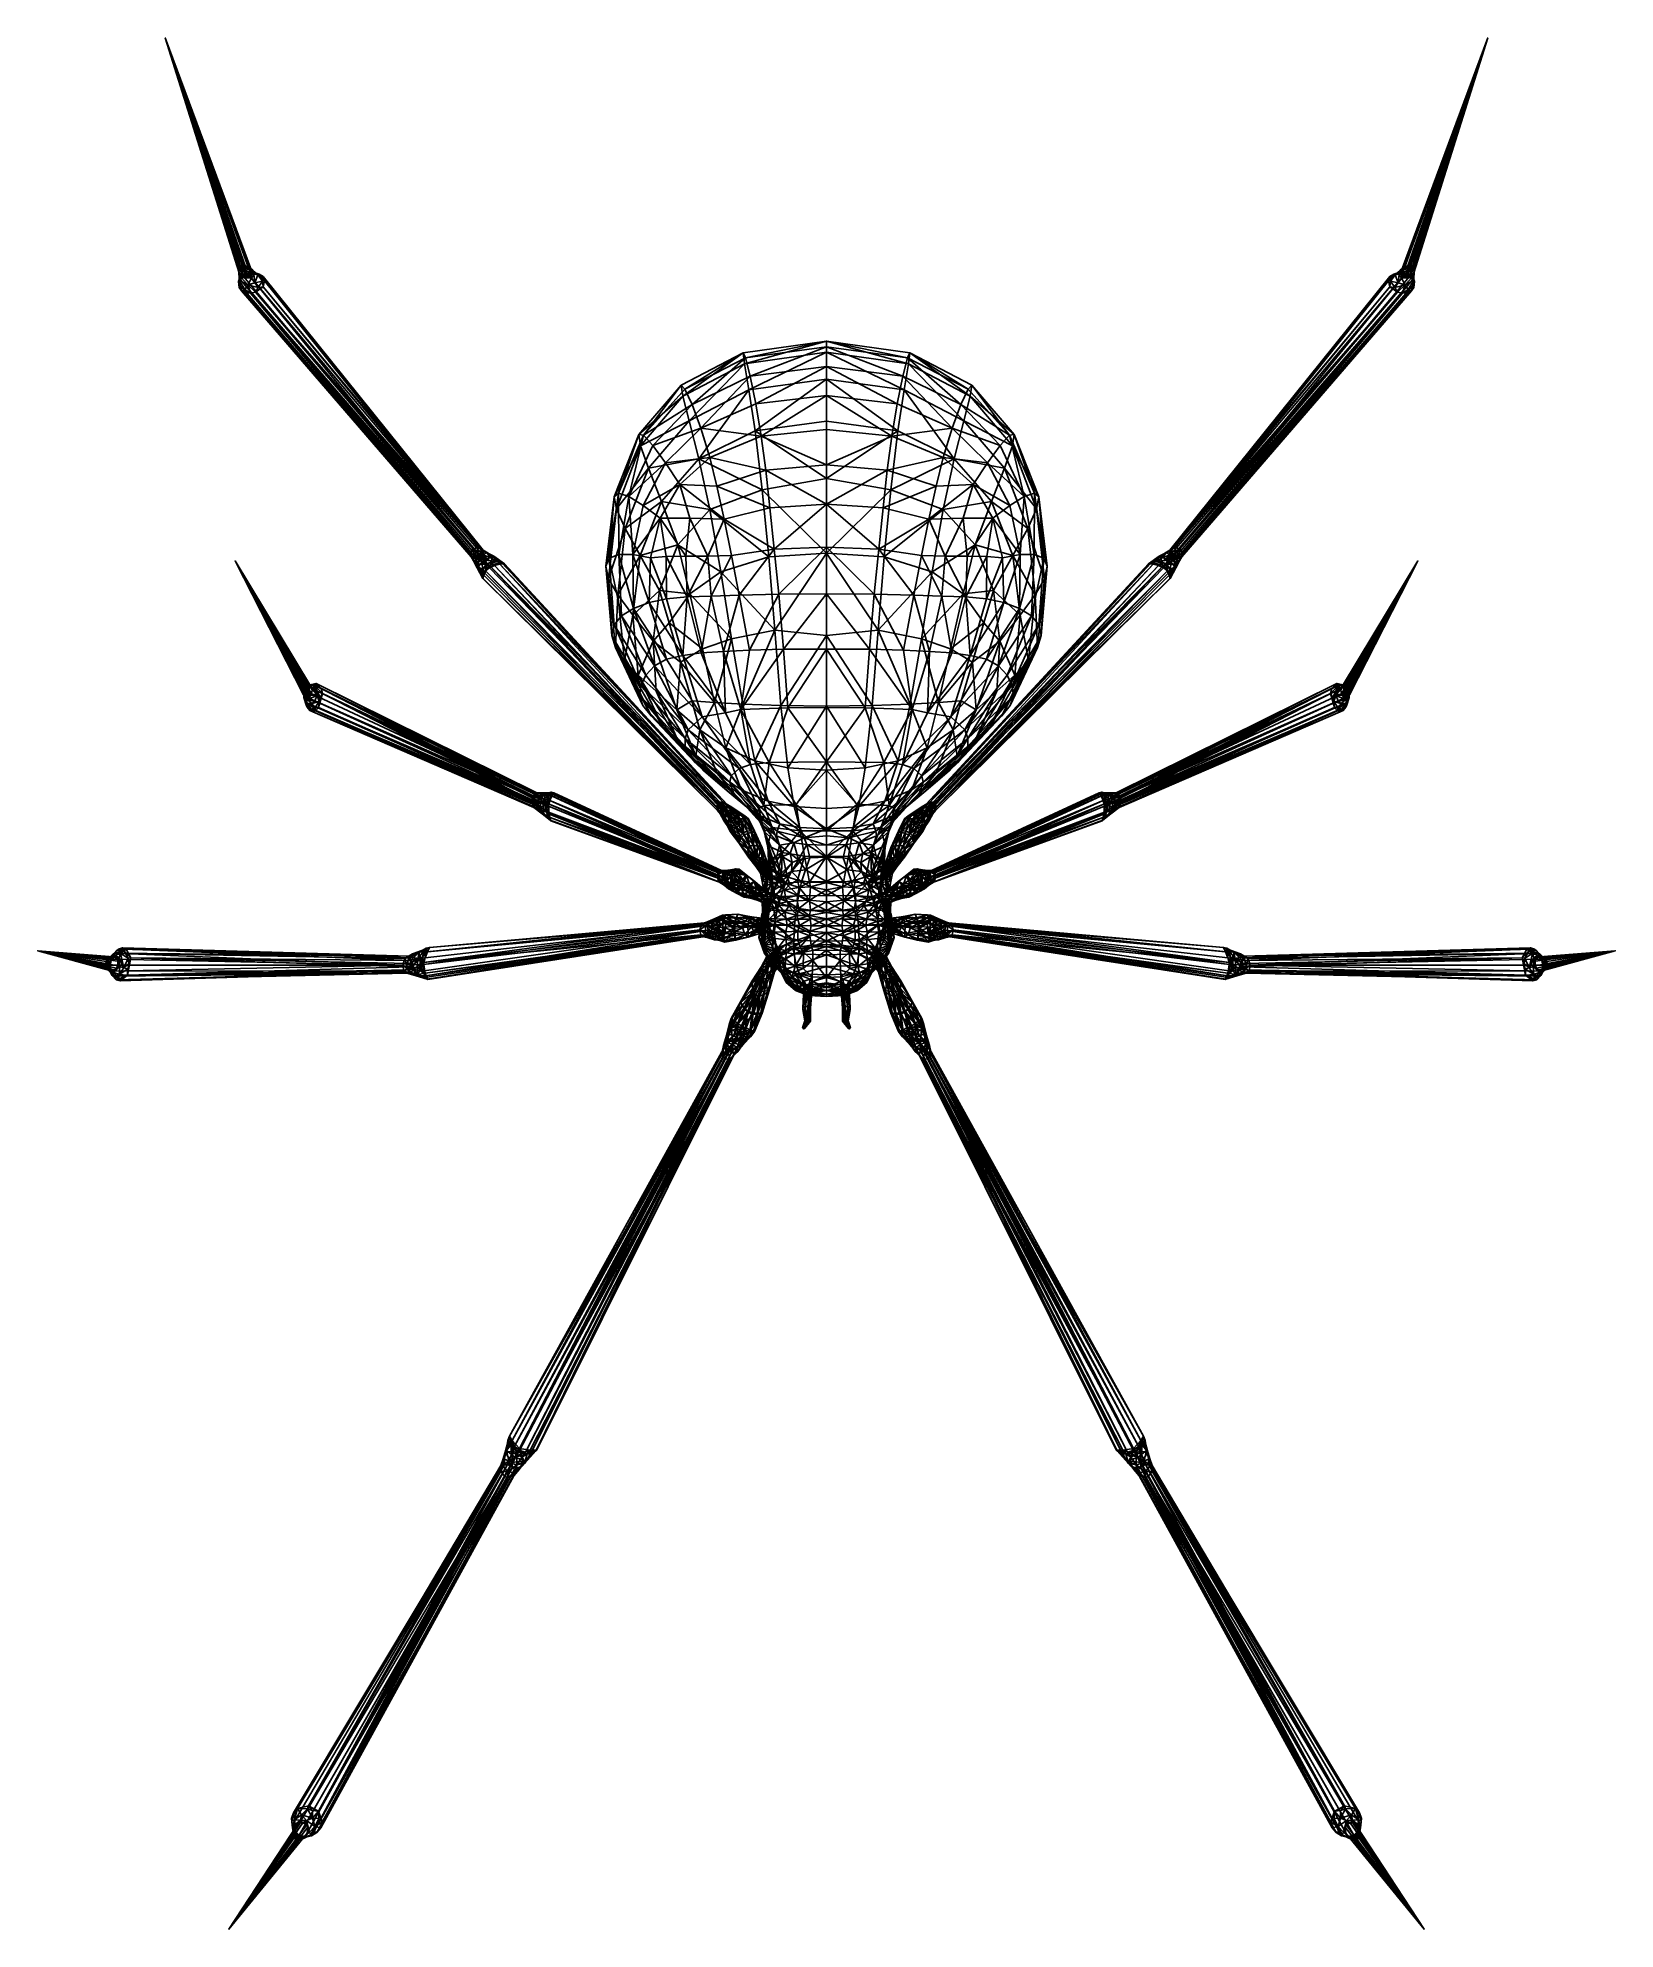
# Model space of a CAD drawing. Extents: x -0.0082 to 0.0082, y -0.0104 to 0.0092.
import ezdxf

# ---------------------------------------------------------------- set-up
doc = ezdxf.new("R2010")
doc.units = 0
doc.layers.add('BK_WIDOW$LWO', color=1, linetype='CONTINUOUS')

msp = doc.modelspace()

# ---------------------------------------------------------------- linework, layer by layer
at = {"layer": 'BK_WIDOW$LWO'}
for points in [[(-0.005987, 0.00685, 0.006237), (-0.005955, 0.006811, 0.006203), (-0.006846, 0.009219)], [(-0.005953, 0.00679, 0.006197), (-0.006846, 0.009219), (-0.005955, 0.006811, 0.006203)], [(-0.005958, 0.00677, 0.006194), (-0.006846, 0.009219), (-0.005953, 0.00679, 0.006197)], [(-0.005958, 0.00677, 0.006194), (-0.00599, 0.006748, 0.006189), (-0.006846, 0.009219)], [(-0.006846, 0.009219), (-0.006018, 0.00686, 0.006263), (-0.005987, 0.00685, 0.006237)], [(-0.006846, 0.009219), (-0.00605, 0.00686, 0.006284), (-0.006018, 0.00686, 0.006263)], [(-0.006846, 0.009219), (-0.006075, 0.006851, 0.00629), (-0.00605, 0.00686, 0.006284)], [(-0.006075, 0.006851, 0.00629), (-0.006846, 0.009219), (-0.006088, 0.006834, 0.006277)], [(-0.006088, 0.006834, 0.006277), (-0.006846, 0.009219), (-0.006089, 0.006811, 0.006253)], [(-0.006089, 0.006811, 0.006253), (-0.006846, 0.009219), (-0.00608, 0.006788, 0.006225)], [(-0.006846, 0.009219), (-0.006038, 0.006755, 0.006191), (-0.00608, 0.006788, 0.006225)], [(-0.006846, 0.009219), (-0.006013, 0.006748, 0.006188), (-0.006038, 0.006755, 0.006191)], [(-0.006846, 0.009219), (-0.00599, 0.006748, 0.006189), (-0.006013, 0.006748, 0.006188)], [(0.006846, 0.009219), (0.005953, 0.00679, 0.006197), (0.005955, 0.006811, 0.006203)], [(0.006846, 0.009219), (0.005958, 0.00677, 0.006194), (0.005953, 0.00679, 0.006197)], [(0.005955, 0.006811, 0.006203), (0.005987, 0.00685, 0.006237), (0.006846, 0.009219)], [(0.00599, 0.006748, 0.006189), (0.005958, 0.00677, 0.006194), (0.006846, 0.009219)], [(0.006018, 0.00686, 0.006263), (0.006846, 0.009219), (0.005987, 0.00685, 0.006237)], [(0.00599, 0.006748, 0.006189), (0.006846, 0.009219), (0.006013, 0.006748, 0.006188)], [(0.006013, 0.006748, 0.006188), (0.006846, 0.009219), (0.006038, 0.006755, 0.006191)], [(0.00605, 0.00686, 0.006284), (0.006846, 0.009219), (0.006018, 0.00686, 0.006263)], [(0.006038, 0.006755, 0.006191), (0.006846, 0.009219), (0.00608, 0.006788, 0.006225)], [(0.006075, 0.006851, 0.00629), (0.006846, 0.009219), (0.00605, 0.00686, 0.006284)], [(0.006846, 0.009219), (0.006075, 0.006851, 0.00629), (0.006088, 0.006834, 0.006277)], [(0.006846, 0.009219), (0.006089, 0.006811, 0.006253), (0.00608, 0.006788, 0.006225)], [(0.006846, 0.009219), (0.006088, 0.006834, 0.006277), (0.006089, 0.006811, 0.006253)], [(-0.00605, 0.00686, 0.006284), (-0.006075, 0.006851, 0.00629), (-0.00604, 0.006845, 0.006329)], [(-0.00605, 0.00686, 0.006284), (-0.00604, 0.006845, 0.006329), (-0.006018, 0.00686, 0.006263)], [(-0.006018, 0.00686, 0.006263), (-0.00604, 0.006845, 0.006329), (-0.005968, 0.006836, 0.006279)], [(-0.005987, 0.00685, 0.006237), (-0.006018, 0.00686, 0.006263), (-0.005968, 0.006836, 0.006279)], [(0.006018, 0.00686, 0.006263), (0.005987, 0.00685, 0.006237), (0.005968, 0.006836, 0.006279)], [(0.00604, 0.006845, 0.006329), (0.006018, 0.00686, 0.006263), (0.005968, 0.006836, 0.006279)], [(0.00604, 0.006845, 0.006329), (0.00605, 0.00686, 0.006284), (0.006018, 0.00686, 0.006263)], [(0.006075, 0.006851, 0.00629), (0.00605, 0.00686, 0.006284), (0.00604, 0.006845, 0.006329)], [(-0.006088, 0.006834, 0.006277), (-0.006089, 0.006811, 0.006253), (-0.006085, 0.006812, 0.006321)], [(-0.006089, 0.006811, 0.006253), (-0.00608, 0.006761, 0.006264), (-0.006085, 0.006812, 0.006321)], [(-0.00608, 0.006788, 0.006225), (-0.00608, 0.006761, 0.006264), (-0.006089, 0.006811, 0.006253)], [(-0.006088, 0.006834, 0.006277), (-0.006085, 0.006812, 0.006321), (-0.006075, 0.006851, 0.00629)], [(-0.006045, 0.006767, 0.006495), (-0.006057, 0.0068, 0.006415), (-0.006087, 0.006698, 0.006443)], [(-0.006087, 0.006698, 0.006443), (-0.006057, 0.0068, 0.006415), (-0.006081, 0.006711, 0.006333)], [(-0.006045, 0.006767, 0.006495), (-0.006087, 0.006698, 0.006443), (-0.006069, 0.006713, 0.006519)], [(-0.006087, 0.006698, 0.006443), (-0.006084, 0.006673, 0.006484), (-0.006069, 0.006713, 0.006519)], [(-0.006087, 0.006698, 0.006443), (-0.006081, 0.006711, 0.006333), (-0.00608, 0.006633, 0.006439)], [(-0.006084, 0.006673, 0.006484), (-0.006087, 0.006698, 0.006443), (-0.00608, 0.006633, 0.006439)], [(-0.006069, 0.006833, 0.006335), (-0.006075, 0.006851, 0.00629), (-0.006085, 0.006812, 0.006321)], [(-0.006069, 0.006833, 0.006335), (-0.006085, 0.006812, 0.006321), (-0.006057, 0.0068, 0.006415)], [(-0.006081, 0.006711, 0.006333), (-0.006057, 0.0068, 0.006415), (-0.006085, 0.006812, 0.006321)], [(-0.00608, 0.006761, 0.006264), (-0.006081, 0.006711, 0.006333), (-0.006085, 0.006812, 0.006321)], [(-0.003686, 0.003885, 0.009716), (-0.006069, 0.006713, 0.006519), (-0.006084, 0.006673, 0.006484)], [(-0.00608, 0.006633, 0.006439), (-0.003678, 0.003847, 0.009628), (-0.006084, 0.006673, 0.006484)], [(-0.003678, 0.003847, 0.009628), (-0.003686, 0.003885, 0.009716), (-0.006084, 0.006673, 0.006484)], [(-0.00608, 0.006761, 0.006264), (-0.00606, 0.006739, 0.006237), (-0.006081, 0.006711, 0.006333)], [(-0.00606, 0.006739, 0.006237), (-0.00599, 0.006663, 0.006255), (-0.006081, 0.006711, 0.006333)], [(-0.006081, 0.006711, 0.006333), (-0.00599, 0.006663, 0.006255), (-0.006022, 0.006613, 0.006323)], [(-0.006022, 0.006613, 0.006323), (-0.006057, 0.006601, 0.006392), (-0.006081, 0.006711, 0.006333)], [(-0.006081, 0.006711, 0.006333), (-0.006057, 0.006601, 0.006392), (-0.00608, 0.006633, 0.006439)], [(-0.006038, 0.006755, 0.006191), (-0.00606, 0.006739, 0.006237), (-0.00608, 0.006788, 0.006225)], [(-0.00608, 0.006761, 0.006264), (-0.00608, 0.006788, 0.006225), (-0.00606, 0.006739, 0.006237)], [(-0.006075, 0.006851, 0.00629), (-0.006069, 0.006833, 0.006335), (-0.00604, 0.006845, 0.006329)], [(-0.006069, 0.006833, 0.006335), (-0.006057, 0.0068, 0.006415), (-0.00604, 0.006845, 0.006329)], [(-0.006037, 0.006748, 0.006538), (-0.006045, 0.006767, 0.006495), (-0.006069, 0.006713, 0.006519)], [(-0.006037, 0.006748, 0.006538), (-0.006069, 0.006713, 0.006519), (-0.003659, 0.003928, 0.009756)], [(-0.006069, 0.006713, 0.006519), (-0.003686, 0.003885, 0.009716), (-0.003659, 0.003928, 0.009756)], [(-0.006038, 0.006755, 0.006191), (-0.006013, 0.006748, 0.006188), (-0.00606, 0.006739, 0.006237)], [(-0.00606, 0.006739, 0.006237), (-0.006013, 0.006748, 0.006188), (-0.005953, 0.00673, 0.006212)], [(-0.00599, 0.006663, 0.006255), (-0.00606, 0.006739, 0.006237), (-0.005953, 0.00673, 0.006212)], [(-0.00604, 0.006845, 0.006329), (-0.006057, 0.0068, 0.006415), (-0.005975, 0.00682, 0.006386)], [(-0.005975, 0.00682, 0.006386), (-0.006057, 0.0068, 0.006415), (-0.005946, 0.006795, 0.006464)], [(-0.006057, 0.0068, 0.006415), (-0.006045, 0.006767, 0.006495), (-0.005946, 0.006795, 0.006464)], [(-0.006045, 0.006767, 0.006495), (-0.005987, 0.006771, 0.006533), (-0.005946, 0.006795, 0.006464)], [(-0.006037, 0.006748, 0.006538), (-0.005987, 0.006771, 0.006533), (-0.006045, 0.006767, 0.006495)], [(-0.00604, 0.006845, 0.006329), (-0.005975, 0.00682, 0.006386), (-0.005968, 0.006836, 0.006279)], [(-0.005987, 0.006771, 0.006533), (-0.006037, 0.006748, 0.006538), (-0.003659, 0.003928, 0.009756)], [(-0.00599, 0.006663, 0.006255), (-0.005965, 0.006577, 0.00632), (-0.006022, 0.006613, 0.006323)], [(-0.005953, 0.00673, 0.006212), (-0.006013, 0.006748, 0.006188), (-0.00599, 0.006748, 0.006189)], [(-0.00597, 0.006755, 0.006191), (-0.00599, 0.006748, 0.006189), (-0.005958, 0.00677, 0.006194)], [(-0.00597, 0.006755, 0.006191), (-0.005953, 0.00673, 0.006212), (-0.00599, 0.006748, 0.006189)], [(-0.005919, 0.006682, 0.006246), (-0.00599, 0.006663, 0.006255), (-0.005953, 0.00673, 0.006212)], [(-0.005884, 0.006635, 0.00628), (-0.00599, 0.006663, 0.006255), (-0.005919, 0.006682, 0.006246)], [(-0.005965, 0.006577, 0.00632), (-0.00599, 0.006663, 0.006255), (-0.005911, 0.006586, 0.006302)], [(-0.005911, 0.006586, 0.006302), (-0.00599, 0.006663, 0.006255), (-0.005884, 0.006635, 0.00628)], [(-0.005943, 0.006817, 0.006252), (-0.005955, 0.006811, 0.006203), (-0.005987, 0.00685, 0.006237)], [(-0.005987, 0.00685, 0.006237), (-0.005968, 0.006836, 0.006279), (-0.005943, 0.006817, 0.006252)], [(-0.005946, 0.006795, 0.006464), (-0.005987, 0.006771, 0.006533), (-0.005873, 0.006772, 0.006467)], [(-0.003603, 0.003944, 0.009712), (-0.005873, 0.006772, 0.006467), (-0.005987, 0.006771, 0.006533)], [(-0.003603, 0.003944, 0.009712), (-0.005987, 0.006771, 0.006533), (-0.003659, 0.003928, 0.009756)], [(-0.005975, 0.00682, 0.006386), (-0.005887, 0.006765, 0.006292), (-0.005968, 0.006836, 0.006279)], [(-0.005946, 0.006795, 0.006464), (-0.005887, 0.006765, 0.006292), (-0.005975, 0.00682, 0.006386)], [(-0.00597, 0.006755, 0.006191), (-0.005958, 0.00677, 0.006194), (-0.005953, 0.00673, 0.006212)], [(-0.005887, 0.006765, 0.006292), (-0.005943, 0.006817, 0.006252), (-0.005968, 0.006836, 0.006279)], [(-0.005953, 0.00679, 0.006197), (-0.005931, 0.006771, 0.006224), (-0.005958, 0.00677, 0.006194)], [(-0.005958, 0.00677, 0.006194), (-0.005931, 0.006771, 0.006224), (-0.005953, 0.00673, 0.006212)], [(-0.005955, 0.006811, 0.006203), (-0.005943, 0.006817, 0.006252), (-0.005931, 0.006771, 0.006224)], [(-0.005953, 0.00679, 0.006197), (-0.005955, 0.006811, 0.006203), (-0.005931, 0.006771, 0.006224)], [(-0.005931, 0.006771, 0.006224), (-0.005919, 0.006682, 0.006246), (-0.005953, 0.00673, 0.006212)], [(-0.005873, 0.006772, 0.006467), (-0.005887, 0.006765, 0.006292), (-0.005946, 0.006795, 0.006464)], [(-0.005931, 0.006771, 0.006224), (-0.005943, 0.006817, 0.006252), (-0.005887, 0.006765, 0.006292)], [(-0.005887, 0.006765, 0.006292), (-0.005919, 0.006682, 0.006246), (-0.005931, 0.006771, 0.006224)], [(-0.005841, 0.0067, 0.006317), (-0.005919, 0.006682, 0.006246), (-0.005887, 0.006765, 0.006292)], [(-0.005884, 0.006635, 0.00628), (-0.005919, 0.006682, 0.006246), (-0.005841, 0.0067, 0.006317)], [(-0.005833, 0.00675, 0.006421), (-0.005887, 0.006765, 0.006292), (-0.005873, 0.006772, 0.006467)], [(-0.005833, 0.00675, 0.006421), (-0.005816, 0.006717, 0.006379), (-0.005887, 0.006765, 0.006292)], [(-0.005841, 0.0067, 0.006317), (-0.005887, 0.006765, 0.006292), (-0.005816, 0.006717, 0.006379)], [(-0.005884, 0.006635, 0.00628), (-0.005841, 0.0067, 0.006317), (-0.005832, 0.006641, 0.006315)], [(-0.003603, 0.003944, 0.009712), (-0.003556, 0.003917, 0.009575), (-0.005873, 0.006772, 0.006467)], [(-0.005873, 0.006772, 0.006467), (-0.003556, 0.003917, 0.009575), (-0.005833, 0.00675, 0.006421)], [(-0.005816, 0.006717, 0.006379), (-0.005832, 0.006641, 0.006315), (-0.005841, 0.0067, 0.006317)], [(-0.005816, 0.006717, 0.006379), (-0.005833, 0.00675, 0.006421), (-0.003556, 0.003917, 0.009575)], [(-0.003556, 0.003917, 0.009575), (-0.005832, 0.006641, 0.006315), (-0.005816, 0.006717, 0.006379)], [(0.003556, 0.003917, 0.009575), (0.003603, 0.003944, 0.009712), (0.005873, 0.006772, 0.006467)], [(0.003556, 0.003917, 0.009575), (0.005873, 0.006772, 0.006467), (0.005833, 0.00675, 0.006421)], [(0.005833, 0.00675, 0.006421), (0.005816, 0.006717, 0.006379), (0.003556, 0.003917, 0.009575)], [(0.005832, 0.006641, 0.006315), (0.003556, 0.003917, 0.009575), (0.005816, 0.006717, 0.006379)], [(0.005873, 0.006772, 0.006467), (0.003603, 0.003944, 0.009712), (0.005987, 0.006771, 0.006533)], [(0.005987, 0.006771, 0.006533), (0.003603, 0.003944, 0.009712), (0.003659, 0.003928, 0.009756)], [(0.006037, 0.006748, 0.006538), (0.005987, 0.006771, 0.006533), (0.003659, 0.003928, 0.009756)], [(0.006069, 0.006713, 0.006519), (0.006037, 0.006748, 0.006538), (0.003659, 0.003928, 0.009756)], [(0.003686, 0.003885, 0.009716), (0.006069, 0.006713, 0.006519), (0.003659, 0.003928, 0.009756)], [(0.003678, 0.003847, 0.009628), (0.00608, 0.006633, 0.006439), (0.006084, 0.006673, 0.006484)], [(0.003686, 0.003885, 0.009716), (0.003678, 0.003847, 0.009628), (0.006084, 0.006673, 0.006484)], [(0.006069, 0.006713, 0.006519), (0.003686, 0.003885, 0.009716), (0.006084, 0.006673, 0.006484)], [(0.005816, 0.006717, 0.006379), (0.005833, 0.00675, 0.006421), (0.005887, 0.006765, 0.006292)], [(0.005887, 0.006765, 0.006292), (0.005841, 0.0067, 0.006317), (0.005816, 0.006717, 0.006379)], [(0.005832, 0.006641, 0.006315), (0.005816, 0.006717, 0.006379), (0.005841, 0.0067, 0.006317)], [(0.005841, 0.0067, 0.006317), (0.005884, 0.006635, 0.00628), (0.005832, 0.006641, 0.006315)], [(0.005887, 0.006765, 0.006292), (0.005833, 0.00675, 0.006421), (0.005873, 0.006772, 0.006467)], [(0.005919, 0.006682, 0.006246), (0.005841, 0.0067, 0.006317), (0.005887, 0.006765, 0.006292)], [(0.005919, 0.006682, 0.006246), (0.005884, 0.006635, 0.00628), (0.005841, 0.0067, 0.006317)], [(0.005887, 0.006765, 0.006292), (0.005873, 0.006772, 0.006467), (0.005946, 0.006795, 0.006464)], [(0.005987, 0.006771, 0.006533), (0.005946, 0.006795, 0.006464), (0.005873, 0.006772, 0.006467)], [(0.00599, 0.006663, 0.006255), (0.005884, 0.006635, 0.00628), (0.005919, 0.006682, 0.006246)], [(0.00599, 0.006663, 0.006255), (0.005911, 0.006586, 0.006302), (0.005884, 0.006635, 0.00628)], [(0.005943, 0.006817, 0.006252), (0.005887, 0.006765, 0.006292), (0.005968, 0.006836, 0.006279)], [(0.005887, 0.006765, 0.006292), (0.005975, 0.00682, 0.006386), (0.005968, 0.006836, 0.006279)], [(0.005887, 0.006765, 0.006292), (0.005946, 0.006795, 0.006464), (0.005975, 0.00682, 0.006386)], [(0.005943, 0.006817, 0.006252), (0.005931, 0.006771, 0.006224), (0.005887, 0.006765, 0.006292)], [(0.005919, 0.006682, 0.006246), (0.005887, 0.006765, 0.006292), (0.005931, 0.006771, 0.006224)], [(0.00599, 0.006663, 0.006255), (0.005965, 0.006577, 0.00632), (0.005911, 0.006586, 0.006302)], [(0.005919, 0.006682, 0.006246), (0.005931, 0.006771, 0.006224), (0.005953, 0.00673, 0.006212)], [(0.00599, 0.006663, 0.006255), (0.005919, 0.006682, 0.006246), (0.005953, 0.00673, 0.006212)], [(0.005943, 0.006817, 0.006252), (0.005955, 0.006811, 0.006203), (0.005931, 0.006771, 0.006224)], [(0.005955, 0.006811, 0.006203), (0.005953, 0.00679, 0.006197), (0.005931, 0.006771, 0.006224)], [(0.005931, 0.006771, 0.006224), (0.005953, 0.00679, 0.006197), (0.005958, 0.00677, 0.006194)], [(0.005931, 0.006771, 0.006224), (0.005958, 0.00677, 0.006194), (0.005953, 0.00673, 0.006212)], [(0.005955, 0.006811, 0.006203), (0.005943, 0.006817, 0.006252), (0.005987, 0.00685, 0.006237)], [(0.005968, 0.006836, 0.006279), (0.005987, 0.00685, 0.006237), (0.005943, 0.006817, 0.006252)], [(0.006057, 0.0068, 0.006415), (0.005975, 0.00682, 0.006386), (0.005946, 0.006795, 0.006464)], [(0.006045, 0.006767, 0.006495), (0.006057, 0.0068, 0.006415), (0.005946, 0.006795, 0.006464)], [(0.005987, 0.006771, 0.006533), (0.006045, 0.006767, 0.006495), (0.005946, 0.006795, 0.006464)], [(0.005958, 0.00677, 0.006194), (0.00597, 0.006755, 0.006191), (0.005953, 0.00673, 0.006212)], [(0.005953, 0.00673, 0.006212), (0.00597, 0.006755, 0.006191), (0.00599, 0.006748, 0.006189)], [(0.006013, 0.006748, 0.006188), (0.005953, 0.00673, 0.006212), (0.00599, 0.006748, 0.006189)], [(0.006013, 0.006748, 0.006188), (0.00606, 0.006739, 0.006237), (0.005953, 0.00673, 0.006212)], [(0.00606, 0.006739, 0.006237), (0.00599, 0.006663, 0.006255), (0.005953, 0.00673, 0.006212)], [(0.00599, 0.006748, 0.006189), (0.00597, 0.006755, 0.006191), (0.005958, 0.00677, 0.006194)], [(0.005965, 0.006577, 0.00632), (0.00599, 0.006663, 0.006255), (0.006022, 0.006613, 0.006323)], [(0.005975, 0.00682, 0.006386), (0.00604, 0.006845, 0.006329), (0.005968, 0.006836, 0.006279)], [(0.006057, 0.0068, 0.006415), (0.00604, 0.006845, 0.006329), (0.005975, 0.00682, 0.006386)], [(0.005987, 0.006771, 0.006533), (0.006037, 0.006748, 0.006538), (0.006045, 0.006767, 0.006495)], [(0.00599, 0.006663, 0.006255), (0.00606, 0.006739, 0.006237), (0.006081, 0.006711, 0.006333)], [(0.00599, 0.006663, 0.006255), (0.006081, 0.006711, 0.006333), (0.006022, 0.006613, 0.006323)], [(0.006013, 0.006748, 0.006188), (0.006038, 0.006755, 0.006191), (0.00606, 0.006739, 0.006237)], [(0.006057, 0.006601, 0.006392), (0.006022, 0.006613, 0.006323), (0.006081, 0.006711, 0.006333)], [(0.006045, 0.006767, 0.006495), (0.006037, 0.006748, 0.006538), (0.006069, 0.006713, 0.006519)], [(0.00606, 0.006739, 0.006237), (0.006038, 0.006755, 0.006191), (0.00608, 0.006788, 0.006225)], [(0.006069, 0.006833, 0.006335), (0.006075, 0.006851, 0.00629), (0.00604, 0.006845, 0.006329)], [(0.006057, 0.0068, 0.006415), (0.006069, 0.006833, 0.006335), (0.00604, 0.006845, 0.006329)], [(0.006057, 0.0068, 0.006415), (0.006045, 0.006767, 0.006495), (0.006087, 0.006698, 0.006443)], [(0.006087, 0.006698, 0.006443), (0.006045, 0.006767, 0.006495), (0.006069, 0.006713, 0.006519)], [(0.006085, 0.006812, 0.006321), (0.006069, 0.006833, 0.006335), (0.006057, 0.0068, 0.006415)], [(0.006057, 0.0068, 0.006415), (0.006081, 0.006711, 0.006333), (0.006085, 0.006812, 0.006321)], [(0.006057, 0.0068, 0.006415), (0.006087, 0.006698, 0.006443), (0.006081, 0.006711, 0.006333)], [(0.006057, 0.006601, 0.006392), (0.006081, 0.006711, 0.006333), (0.00608, 0.006633, 0.006439)], [(0.00608, 0.006788, 0.006225), (0.00608, 0.006761, 0.006264), (0.00606, 0.006739, 0.006237)], [(0.00606, 0.006739, 0.006237), (0.00608, 0.006761, 0.006264), (0.006081, 0.006711, 0.006333)], [(0.006075, 0.006851, 0.00629), (0.006069, 0.006833, 0.006335), (0.006085, 0.006812, 0.006321)], [(0.006084, 0.006673, 0.006484), (0.006087, 0.006698, 0.006443), (0.006069, 0.006713, 0.006519)], [(0.006085, 0.006812, 0.006321), (0.006088, 0.006834, 0.006277), (0.006075, 0.006851, 0.00629)], [(0.006081, 0.006711, 0.006333), (0.00608, 0.006761, 0.006264), (0.006085, 0.006812, 0.006321)], [(0.00608, 0.006761, 0.006264), (0.006089, 0.006811, 0.006253), (0.006085, 0.006812, 0.006321)], [(0.00608, 0.006761, 0.006264), (0.00608, 0.006788, 0.006225), (0.006089, 0.006811, 0.006253)], [(0.006081, 0.006711, 0.006333), (0.006087, 0.006698, 0.006443), (0.00608, 0.006633, 0.006439)], [(0.006087, 0.006698, 0.006443), (0.006084, 0.006673, 0.006484), (0.00608, 0.006633, 0.006439)], [(0.006089, 0.006811, 0.006253), (0.006088, 0.006834, 0.006277), (0.006085, 0.006812, 0.006321)], [(-0.003678, 0.003847, 0.009628), (-0.00608, 0.006633, 0.006439), (-0.006057, 0.006601, 0.006392)], [(-0.006017, 0.006582, 0.006351), (-0.006057, 0.006601, 0.006392), (-0.006022, 0.006613, 0.006323)], [(-0.003678, 0.003847, 0.009628), (-0.006057, 0.006601, 0.006392), (-0.006017, 0.006582, 0.006351)], [(-0.005965, 0.006577, 0.00632), (-0.006017, 0.006582, 0.006351), (-0.006022, 0.006613, 0.006323)], [(-0.005965, 0.006577, 0.00632), (-0.003663, 0.003842, 0.009582), (-0.006017, 0.006582, 0.006351)], [(-0.003663, 0.003842, 0.009582), (-0.003678, 0.003847, 0.009628), (-0.006017, 0.006582, 0.006351)], [(-0.005965, 0.006577, 0.00632), (-0.005911, 0.006586, 0.006302), (-0.003596, 0.003869, 0.009503)], [(-0.005965, 0.006577, 0.00632), (-0.003642, 0.003845, 0.009542), (-0.003663, 0.003842, 0.009582)], [(-0.003619, 0.003855, 0.009513), (-0.003642, 0.003845, 0.009542), (-0.005965, 0.006577, 0.00632)], [(-0.003596, 0.003869, 0.009503), (-0.003619, 0.003855, 0.009513), (-0.005965, 0.006577, 0.00632)], [(-0.005832, 0.006641, 0.006315), (-0.003563, 0.003902, 0.009538), (-0.005911, 0.006586, 0.006302)], [(-0.005884, 0.006635, 0.00628), (-0.005832, 0.006641, 0.006315), (-0.005911, 0.006586, 0.006302)], [(-0.003577, 0.003885, 0.009513), (-0.003596, 0.003869, 0.009503), (-0.005911, 0.006586, 0.006302)], [(-0.003563, 0.003902, 0.009538), (-0.003577, 0.003885, 0.009513), (-0.005911, 0.006586, 0.006302)], [(-0.003556, 0.003917, 0.009575), (-0.003563, 0.003902, 0.009538), (-0.005832, 0.006641, 0.006315)], [(0.003563, 0.003902, 0.009538), (0.003556, 0.003917, 0.009575), (0.005832, 0.006641, 0.006315)], [(0.003563, 0.003902, 0.009538), (0.005832, 0.006641, 0.006315), (0.005911, 0.006586, 0.006302)], [(0.003577, 0.003885, 0.009513), (0.003563, 0.003902, 0.009538), (0.005911, 0.006586, 0.006302)], [(0.003596, 0.003869, 0.009503), (0.003577, 0.003885, 0.009513), (0.005911, 0.006586, 0.006302)], [(0.005911, 0.006586, 0.006302), (0.005965, 0.006577, 0.00632), (0.003596, 0.003869, 0.009503)], [(0.003619, 0.003855, 0.009513), (0.003596, 0.003869, 0.009503), (0.005965, 0.006577, 0.00632)], [(0.003642, 0.003845, 0.009542), (0.003619, 0.003855, 0.009513), (0.005965, 0.006577, 0.00632)], [(0.003642, 0.003845, 0.009542), (0.005965, 0.006577, 0.00632), (0.003663, 0.003842, 0.009582)], [(0.003663, 0.003842, 0.009582), (0.005965, 0.006577, 0.00632), (0.006017, 0.006582, 0.006351)], [(0.003678, 0.003847, 0.009628), (0.003663, 0.003842, 0.009582), (0.006017, 0.006582, 0.006351)], [(0.00608, 0.006633, 0.006439), (0.003678, 0.003847, 0.009628), (0.006057, 0.006601, 0.006392)], [(0.006057, 0.006601, 0.006392), (0.003678, 0.003847, 0.009628), (0.006017, 0.006582, 0.006351)], [(0.005832, 0.006641, 0.006315), (0.005884, 0.006635, 0.00628), (0.005911, 0.006586, 0.006302)], [(0.006017, 0.006582, 0.006351), (0.005965, 0.006577, 0.00632), (0.006022, 0.006613, 0.006323)], [(0.006057, 0.006601, 0.006392), (0.006017, 0.006582, 0.006351), (0.006022, 0.006613, 0.006323)], [(-0.000838, 0.005905, 0.005313), (-0.000862, 0.005957, 0.005827), (0, 0.006079, 0.005828)], [(-0.000862, 0.005957, 0.005827), (-0.00085, 0.005844, 0.00644), (0, 0.006079, 0.005828)], [(0, 0.005964, 0.006451), (0, 0.006079, 0.005828), (-0.00085, 0.005844, 0.00644)], [(0, 0.006021, 0.005306), (-0.000838, 0.005905, 0.005313), (0, 0.006079, 0.005828)], [(0.000838, 0.005905, 0.005313), (0, 0.006021, 0.005306), (0, 0.006079, 0.005828)], [(0.000862, 0.005957, 0.005827), (0.000838, 0.005905, 0.005313), (0, 0.006079, 0.005828)], [(0.00085, 0.005844, 0.00644), (0.000862, 0.005957, 0.005827), (0, 0.006079, 0.005828)], [(0, 0.006079, 0.005828), (0, 0.005964, 0.006451), (0.00085, 0.005844, 0.00644)], [(-0.001467, 0.005583, 0.005331), (-0.001504, 0.005622, 0.005824), (-0.000862, 0.005957, 0.005827)], [(-0.001504, 0.005622, 0.005824), (-0.001488, 0.005511, 0.006406), (-0.000862, 0.005957, 0.005827)], [(-0.00085, 0.005844, 0.00644), (-0.000862, 0.005957, 0.005827), (-0.001488, 0.005511, 0.006406)], [(-0.000838, 0.005905, 0.005313), (-0.001467, 0.005583, 0.005331), (-0.000862, 0.005957, 0.005827)], [(-0.001392, 0.005423, 0.004889), (-0.001467, 0.005583, 0.005331), (-0.000838, 0.005905, 0.005313)], [(-0.000791, 0.005715, 0.004857), (-0.001392, 0.005423, 0.004889), (-0.000838, 0.005905, 0.005313)], [(-0.00085, 0.005844, 0.00644), (-0.000804, 0.005574, 0.00706), (0, 0.005964, 0.006451)], [(-0.000791, 0.005715, 0.004857), (-0.000838, 0.005905, 0.005313), (0, 0.006021, 0.005306)], [(0, 0.005687, 0.007082), (0, 0.005964, 0.006451), (-0.000804, 0.005574, 0.00706)], [(0, 0.005818, 0.004847), (-0.000791, 0.005715, 0.004857), (0, 0.006021, 0.005306)], [(0.000791, 0.005715, 0.004857), (0, 0.005818, 0.004847), (0, 0.006021, 0.005306)], [(0.000838, 0.005905, 0.005313), (0.000791, 0.005715, 0.004857), (0, 0.006021, 0.005306)], [(0.000804, 0.005574, 0.00706), (0.00085, 0.005844, 0.00644), (0, 0.005964, 0.006451)], [(0, 0.005964, 0.006451), (0, 0.005687, 0.007082), (0.000804, 0.005574, 0.00706)], [(0.001392, 0.005423, 0.004889), (0.000791, 0.005715, 0.004857), (0.000838, 0.005905, 0.005313)], [(0.001467, 0.005583, 0.005331), (0.000838, 0.005905, 0.005313), (0.000862, 0.005957, 0.005827)], [(0.001467, 0.005583, 0.005331), (0.001392, 0.005423, 0.004889), (0.000838, 0.005905, 0.005313)], [(0.000862, 0.005957, 0.005827), (0.00085, 0.005844, 0.00644), (0.001488, 0.005511, 0.006406)], [(0.001504, 0.005622, 0.005824), (0.001467, 0.005583, 0.005331), (0.000862, 0.005957, 0.005827)], [(0.001488, 0.005511, 0.006406), (0.001504, 0.005622, 0.005824), (0.000862, 0.005957, 0.005827)], [(-0.001488, 0.005511, 0.006406), (-0.001421, 0.005255, 0.006994), (-0.00085, 0.005844, 0.00644)], [(-0.000804, 0.005574, 0.00706), (-0.00085, 0.005844, 0.00644), (-0.001421, 0.005255, 0.006994)], [(-0.0013, 0.005177, 0.004509), (-0.001392, 0.005423, 0.004889), (-0.000791, 0.005715, 0.004857)], [(-0.000733, 0.00543, 0.004468), (-0.0013, 0.005177, 0.004509), (-0.000791, 0.005715, 0.004857)], [(-0.000804, 0.005574, 0.00706), (-0.000738, 0.005152, 0.007612), (0, 0.005687, 0.007082)], [(-0.000733, 0.00543, 0.004468), (-0.000791, 0.005715, 0.004857), (0, 0.005818, 0.004847)], [(0, 0.005252, 0.007643), (0, 0.005687, 0.007082), (-0.000738, 0.005152, 0.007612)], [(0, 0.005517, 0.004454), (-0.000733, 0.00543, 0.004468), (0, 0.005818, 0.004847)], [(0.000733, 0.00543, 0.004468), (0, 0.005517, 0.004454), (0, 0.005818, 0.004847)], [(0.000791, 0.005715, 0.004857), (0.000733, 0.00543, 0.004468), (0, 0.005818, 0.004847)], [(0.000738, 0.005152, 0.007612), (0.000804, 0.005574, 0.00706), (0, 0.005687, 0.007082)], [(0, 0.005687, 0.007082), (0, 0.005252, 0.007643), (0.000738, 0.005152, 0.007612)], [(0.0013, 0.005177, 0.004509), (0.000733, 0.00543, 0.004468), (0.000791, 0.005715, 0.004857)], [(0.001392, 0.005423, 0.004889), (0.0013, 0.005177, 0.004509), (0.000791, 0.005715, 0.004857)], [(0.00085, 0.005844, 0.00644), (0.000804, 0.005574, 0.00706), (0.001421, 0.005255, 0.006994)], [(0.001421, 0.005255, 0.006994), (0.001488, 0.005511, 0.006406), (0.00085, 0.005844, 0.00644)], [(-0.001895, 0.005106, 0.005372), (-0.001944, 0.005114, 0.005838), (-0.001504, 0.005622, 0.005824)], [(-0.001504, 0.005622, 0.005824), (-0.001944, 0.005114, 0.005838), (-0.001488, 0.005511, 0.006406)], [(-0.001927, 0.004997, 0.006378), (-0.001488, 0.005511, 0.006406), (-0.001944, 0.005114, 0.005838)], [(-0.001488, 0.005511, 0.006406), (-0.001927, 0.004997, 0.006378), (-0.001421, 0.005255, 0.006994)], [(-0.001467, 0.005583, 0.005331), (-0.001895, 0.005106, 0.005372), (-0.001504, 0.005622, 0.005824)], [(-0.001467, 0.005583, 0.005331), (-0.001392, 0.005423, 0.004889), (-0.001895, 0.005106, 0.005372)], [(-0.001421, 0.005255, 0.006994), (-0.001322, 0.00486, 0.007519), (-0.000804, 0.005574, 0.00706)], [(-0.000738, 0.005152, 0.007612), (-0.000804, 0.005574, 0.00706), (-0.001322, 0.00486, 0.007519)], [(-0.000676, 0.005094, 0.004149), (-0.000733, 0.00543, 0.004468), (0, 0.005517, 0.004454)], [(0, 0.005166, 0.004132), (-0.000676, 0.005094, 0.004149), (0, 0.005517, 0.004454)], [(0.000676, 0.005094, 0.004149), (0, 0.005166, 0.004132), (0, 0.005517, 0.004454)], [(0.000733, 0.00543, 0.004468), (0.000676, 0.005094, 0.004149), (0, 0.005517, 0.004454)], [(0.000804, 0.005574, 0.00706), (0.000738, 0.005152, 0.007612), (0.001322, 0.00486, 0.007519)], [(0.001322, 0.00486, 0.007519), (0.001421, 0.005255, 0.006994), (0.000804, 0.005574, 0.00706)], [(0.001392, 0.005423, 0.004889), (0.001467, 0.005583, 0.005331), (0.001895, 0.005106, 0.005372)], [(0.001927, 0.004997, 0.006378), (0.001488, 0.005511, 0.006406), (0.001421, 0.005255, 0.006994)], [(0.001895, 0.005106, 0.005372), (0.001467, 0.005583, 0.005331), (0.001504, 0.005622, 0.005824)], [(0.001944, 0.005114, 0.005838), (0.001504, 0.005622, 0.005824), (0.001488, 0.005511, 0.006406)], [(0.001488, 0.005511, 0.006406), (0.001927, 0.004997, 0.006378), (0.001944, 0.005114, 0.005838)], [(0.001944, 0.005114, 0.005838), (0.001895, 0.005106, 0.005372), (0.001504, 0.005622, 0.005824)], [(-0.001797, 0.005, 0.00495), (-0.001895, 0.005106, 0.005372), (-0.001392, 0.005423, 0.004889)], [(-0.001392, 0.005423, 0.004889), (-0.0013, 0.005177, 0.004509), (-0.001797, 0.005, 0.00495)], [(-0.000733, 0.00543, 0.004468), (-0.000676, 0.005094, 0.004149), (-0.0013, 0.005177, 0.004509)], [(0.000676, 0.005094, 0.004149), (0.000733, 0.00543, 0.004468), (0.0013, 0.005177, 0.004509)], [(0.0013, 0.005177, 0.004509), (0.001392, 0.005423, 0.004889), (0.001797, 0.005, 0.00495)], [(0.001895, 0.005106, 0.005372), (0.001797, 0.005, 0.00495), (0.001392, 0.005423, 0.004889)], [(-0.002152, 0.004504, 0.005433), (-0.002199, 0.004466, 0.005862), (-0.001944, 0.005114, 0.005838)], [(-0.001944, 0.005114, 0.005838), (-0.002199, 0.004466, 0.005862), (-0.001927, 0.004997, 0.006378)], [(-0.001895, 0.005106, 0.005372), (-0.002152, 0.004504, 0.005433), (-0.001944, 0.005114, 0.005838)], [(-0.002047, 0.00447, 0.005033), (-0.002152, 0.004504, 0.005433), (-0.001895, 0.005106, 0.005372)], [(-0.001797, 0.005, 0.00495), (-0.002047, 0.00447, 0.005033), (-0.001895, 0.005106, 0.005372)], [(-0.001842, 0.004763, 0.006921), (-0.001421, 0.005255, 0.006994), (-0.001927, 0.004997, 0.006378)], [(-0.001421, 0.005255, 0.006994), (-0.001842, 0.004763, 0.006921), (-0.001322, 0.00486, 0.007519)], [(-0.001666, 0.004821, 0.00458), (-0.001797, 0.005, 0.00495), (-0.0013, 0.005177, 0.004509)], [(-0.0013, 0.005177, 0.004509), (-0.001208, 0.004876, 0.0042), (-0.001666, 0.004821, 0.00458)], [(-0.000666, 0.00454, 0.008005), (-0.000738, 0.005152, 0.007612), (-0.001322, 0.00486, 0.007519)], [(-0.001208, 0.004876, 0.0042), (-0.0013, 0.005177, 0.004509), (-0.000676, 0.005094, 0.004149)], [(-0.000676, 0.005094, 0.004149), (-0.000629, 0.004745, 0.003928), (-0.001208, 0.004876, 0.0042)], [(0, 0.005252, 0.007643), (-0.000738, 0.005152, 0.007612), (0, 0.004656, 0.00805)], [(-0.000666, 0.00454, 0.008005), (0, 0.004656, 0.00805), (-0.000738, 0.005152, 0.007612)], [(0, 0.005166, 0.004132), (0, 0.0048, 0.003902), (-0.000676, 0.005094, 0.004149)], [(0, 0.0048, 0.003902), (-0.000629, 0.004745, 0.003928), (-0.000676, 0.005094, 0.004149)], [(0.000738, 0.005152, 0.007612), (0, 0.005252, 0.007643), (0, 0.004656, 0.00805)], [(0, 0.0048, 0.003902), (0, 0.005166, 0.004132), (0.000676, 0.005094, 0.004149)], [(0, 0.004656, 0.00805), (0.000666, 0.00454, 0.008005), (0.000738, 0.005152, 0.007612)], [(0.000629, 0.004745, 0.003928), (0, 0.0048, 0.003902), (0.000676, 0.005094, 0.004149)], [(0.000629, 0.004745, 0.003928), (0.000676, 0.005094, 0.004149), (0.001208, 0.004876, 0.0042)], [(0.000738, 0.005152, 0.007612), (0.000666, 0.00454, 0.008005), (0.001322, 0.00486, 0.007519)], [(0.0013, 0.005177, 0.004509), (0.001208, 0.004876, 0.0042), (0.000676, 0.005094, 0.004149)], [(0.001208, 0.004876, 0.0042), (0.0013, 0.005177, 0.004509), (0.001666, 0.004821, 0.00458)], [(0.001797, 0.005, 0.00495), (0.001666, 0.004821, 0.00458), (0.0013, 0.005177, 0.004509)], [(0.001842, 0.004763, 0.006921), (0.001421, 0.005255, 0.006994), (0.001322, 0.00486, 0.007519)], [(0.001421, 0.005255, 0.006994), (0.001842, 0.004763, 0.006921), (0.001927, 0.004997, 0.006378)], [(0.002047, 0.00447, 0.005033), (0.001797, 0.005, 0.00495), (0.001895, 0.005106, 0.005372)], [(0.002152, 0.004504, 0.005433), (0.001895, 0.005106, 0.005372), (0.001944, 0.005114, 0.005838)], [(0.002152, 0.004504, 0.005433), (0.002047, 0.00447, 0.005033), (0.001895, 0.005106, 0.005372)], [(0.002199, 0.004466, 0.005862), (0.001944, 0.005114, 0.005838), (0.001927, 0.004997, 0.006378)], [(0.002199, 0.004466, 0.005862), (0.002152, 0.004504, 0.005433), (0.001944, 0.005114, 0.005838)], [(-0.002176, 0.004342, 0.006351), (-0.001927, 0.004997, 0.006378), (-0.002199, 0.004466, 0.005862)], [(-0.001927, 0.004997, 0.006378), (-0.002176, 0.004342, 0.006351), (-0.001842, 0.004763, 0.006921)], [(-0.001797, 0.005, 0.00495), (-0.001666, 0.004821, 0.00458), (-0.002047, 0.00447, 0.005033)], [(0.001666, 0.004821, 0.00458), (0.001797, 0.005, 0.00495), (0.002047, 0.00447, 0.005033)], [(0.002176, 0.004342, 0.006351), (0.001927, 0.004997, 0.006378), (0.001842, 0.004763, 0.006921)], [(0.001927, 0.004997, 0.006378), (0.002176, 0.004342, 0.006351), (0.002199, 0.004466, 0.005862)], [(-0.002083, 0.004141, 0.006839), (-0.001842, 0.004763, 0.006921), (-0.002176, 0.004342, 0.006351)], [(-0.001842, 0.004763, 0.006921), (-0.002083, 0.004141, 0.006839), (-0.001708, 0.004419, 0.007408)], [(-0.001898, 0.004378, 0.004673), (-0.002047, 0.00447, 0.005033), (-0.001666, 0.004821, 0.00458)], [(-0.001666, 0.004821, 0.00458), (-0.001519, 0.004596, 0.004273), (-0.001898, 0.004378, 0.004673)], [(-0.001708, 0.004419, 0.007408), (-0.001322, 0.00486, 0.007519), (-0.001842, 0.004763, 0.006921)], [(-0.001322, 0.00486, 0.007519), (-0.001708, 0.004419, 0.007408), (-0.001208, 0.004335, 0.007913)], [(-0.001519, 0.004596, 0.004273), (-0.001666, 0.004821, 0.00458), (-0.001208, 0.004876, 0.0042)], [(-0.001519, 0.004596, 0.004273), (-0.001208, 0.004876, 0.0042), (-0.001134, 0.004578, 0.004004)], [(-0.001208, 0.004335, 0.007913), (-0.000666, 0.00454, 0.008005), (-0.001322, 0.00486, 0.007519)], [(-0.000629, 0.004745, 0.003928), (-0.001134, 0.004578, 0.004004), (-0.001208, 0.004876, 0.0042)], [(-0.000629, 0.004745, 0.003928), (-0.000586, 0.004355, 0.003786), (-0.001134, 0.004578, 0.004004)], [(0, 0.0048, 0.003902), (0, 0.004393, 0.003755), (-0.000629, 0.004745, 0.003928)], [(0, 0.004393, 0.003755), (-0.000586, 0.004355, 0.003786), (-0.000629, 0.004745, 0.003928)], [(0, 0.004393, 0.003755), (0, 0.0048, 0.003902), (0.000629, 0.004745, 0.003928)], [(0.000586, 0.004355, 0.003786), (0, 0.004393, 0.003755), (0.000629, 0.004745, 0.003928)], [(0.000586, 0.004355, 0.003786), (0.000629, 0.004745, 0.003928), (0.001134, 0.004578, 0.004004)], [(0.001134, 0.004578, 0.004004), (0.000629, 0.004745, 0.003928), (0.001208, 0.004876, 0.0042)], [(0.000666, 0.00454, 0.008005), (0.001208, 0.004335, 0.007913), (0.001322, 0.00486, 0.007519)], [(0.001208, 0.004876, 0.0042), (0.001519, 0.004596, 0.004273), (0.001134, 0.004578, 0.004004)], [(0.001666, 0.004821, 0.00458), (0.001519, 0.004596, 0.004273), (0.001208, 0.004876, 0.0042)], [(0.001708, 0.004419, 0.007408), (0.001322, 0.00486, 0.007519), (0.001208, 0.004335, 0.007913)], [(0.001322, 0.00486, 0.007519), (0.001708, 0.004419, 0.007408), (0.001842, 0.004763, 0.006921)], [(0.001519, 0.004596, 0.004273), (0.001666, 0.004821, 0.00458), (0.001898, 0.004378, 0.004673)], [(0.002047, 0.00447, 0.005033), (0.001898, 0.004378, 0.004673), (0.001666, 0.004821, 0.00458)], [(0.002083, 0.004141, 0.006839), (0.001842, 0.004763, 0.006921), (0.001708, 0.004419, 0.007408)], [(0.001842, 0.004763, 0.006921), (0.002083, 0.004141, 0.006839), (0.002176, 0.004342, 0.006351)], [(-0.002152, 0.004504, 0.005433), (-0.002249, 0.003832, 0.005476), (-0.002199, 0.004466, 0.005862)], [(-0.002151, 0.00387, 0.005106), (-0.002249, 0.003832, 0.005476), (-0.002152, 0.004504, 0.005433)], [(-0.002047, 0.00447, 0.005033), (-0.002151, 0.00387, 0.005106), (-0.002152, 0.004504, 0.005433)], [(-0.001721, 0.004245, 0.004367), (-0.001898, 0.004378, 0.004673), (-0.001519, 0.004596, 0.004273)], [(-0.001721, 0.004245, 0.004367), (-0.001519, 0.004596, 0.004273), (-0.001416, 0.004245, 0.004094)], [(-0.001134, 0.004578, 0.004004), (-0.001061, 0.004237, 0.00388), (-0.001519, 0.004596, 0.004273)], [(-0.001416, 0.004245, 0.004094), (-0.001519, 0.004596, 0.004273), (-0.001061, 0.004237, 0.00388)], [(-0.000666, 0.00454, 0.008005), (-0.001208, 0.004335, 0.007913), (-0.000596, 0.003845, 0.008255)], [(-0.000586, 0.004355, 0.003786), (-0.001061, 0.004237, 0.00388), (-0.001134, 0.004578, 0.004004)], [(-0.000666, 0.00454, 0.008005), (0, 0.003884, 0.008286), (0, 0.004656, 0.00805)], [(0, 0.003884, 0.008286), (-0.000666, 0.00454, 0.008005), (-0.000596, 0.003845, 0.008255)], [(0, 0.003884, 0.008286), (0.000666, 0.00454, 0.008005), (0, 0.004656, 0.00805)], [(0.000666, 0.00454, 0.008005), (0, 0.003884, 0.008286), (0.000596, 0.003845, 0.008255)], [(0.001061, 0.004237, 0.00388), (0.000586, 0.004355, 0.003786), (0.001134, 0.004578, 0.004004)], [(0.001208, 0.004335, 0.007913), (0.000666, 0.00454, 0.008005), (0.000596, 0.003845, 0.008255)], [(0.001061, 0.004237, 0.00388), (0.001134, 0.004578, 0.004004), (0.001519, 0.004596, 0.004273)], [(0.001519, 0.004596, 0.004273), (0.001416, 0.004245, 0.004094), (0.001061, 0.004237, 0.00388)], [(0.001519, 0.004596, 0.004273), (0.001721, 0.004245, 0.004367), (0.001416, 0.004245, 0.004094)], [(0.001898, 0.004378, 0.004673), (0.001721, 0.004245, 0.004367), (0.001519, 0.004596, 0.004273)], [(0.002151, 0.00387, 0.005106), (0.002047, 0.00447, 0.005033), (0.002152, 0.004504, 0.005433)], [(0.002249, 0.003832, 0.005476), (0.002151, 0.00387, 0.005106), (0.002152, 0.004504, 0.005433)], [(0.002249, 0.003832, 0.005476), (0.002152, 0.004504, 0.005433), (0.002199, 0.004466, 0.005862)], [(-0.002249, 0.003832, 0.005476), (-0.002286, 0.003749, 0.005862), (-0.002199, 0.004466, 0.005862)], [(-0.002199, 0.004466, 0.005862), (-0.002286, 0.003749, 0.005862), (-0.002176, 0.004342, 0.006351)], [(-0.002256, 0.00362, 0.006288), (-0.002176, 0.004342, 0.006351), (-0.002286, 0.003749, 0.005862)], [(-0.002176, 0.004342, 0.006351), (-0.002256, 0.00362, 0.006288), (-0.002083, 0.004141, 0.006839)], [(-0.002006, 0.003869, 0.004765), (-0.002151, 0.00387, 0.005106), (-0.002047, 0.00447, 0.005033)], [(-0.00193, 0.00386, 0.007279), (-0.001708, 0.004419, 0.007408), (-0.002083, 0.004141, 0.006839)], [(-0.001898, 0.004378, 0.004673), (-0.002006, 0.003869, 0.004765), (-0.002047, 0.00447, 0.005033)], [(-0.001898, 0.004378, 0.004673), (-0.001721, 0.004245, 0.004367), (-0.002006, 0.003869, 0.004765)], [(-0.001708, 0.004419, 0.007408), (-0.00193, 0.00386, 0.007279), (-0.001541, 0.003971, 0.007782)], [(-0.001541, 0.003971, 0.007782), (-0.001208, 0.004335, 0.007913), (-0.001708, 0.004419, 0.007408)], [(-0.001208, 0.004335, 0.007913), (-0.001541, 0.003971, 0.007782), (-0.001094, 0.003691, 0.00813)], [(-0.001094, 0.003691, 0.00813), (-0.000596, 0.003845, 0.008255), (-0.001208, 0.004335, 0.007913)], [(-0.000586, 0.004355, 0.003786), (-0.000542, 0.003925, 0.003715), (-0.001061, 0.004237, 0.00388)], [(-0.000586, 0.004355, 0.003786), (0, 0.004393, 0.003755), (-0.000542, 0.003925, 0.003715)], [(0, 0.003946, 0.003681), (-0.000542, 0.003925, 0.003715), (0, 0.004393, 0.003755)], [(0, 0.004393, 0.003755), (0.000586, 0.004355, 0.003786), (0.000542, 0.003925, 0.003715)], [(0.000542, 0.003925, 0.003715), (0, 0.003946, 0.003681), (0, 0.004393, 0.003755)], [(0.000542, 0.003925, 0.003715), (0.000586, 0.004355, 0.003786), (0.001061, 0.004237, 0.00388)], [(0.000596, 0.003845, 0.008255), (0.001094, 0.003691, 0.00813), (0.001208, 0.004335, 0.007913)], [(0.001541, 0.003971, 0.007782), (0.001208, 0.004335, 0.007913), (0.001094, 0.003691, 0.00813)], [(0.001208, 0.004335, 0.007913), (0.001541, 0.003971, 0.007782), (0.001708, 0.004419, 0.007408)], [(0.00193, 0.00386, 0.007279), (0.001708, 0.004419, 0.007408), (0.001541, 0.003971, 0.007782)], [(0.001708, 0.004419, 0.007408), (0.00193, 0.00386, 0.007279), (0.002083, 0.004141, 0.006839)], [(0.001721, 0.004245, 0.004367), (0.001898, 0.004378, 0.004673), (0.002006, 0.003869, 0.004765)], [(0.002006, 0.003869, 0.004765), (0.001898, 0.004378, 0.004673), (0.002047, 0.00447, 0.005033)], [(0.002151, 0.00387, 0.005106), (0.002006, 0.003869, 0.004765), (0.002047, 0.00447, 0.005033)], [(0.002256, 0.00362, 0.006288), (0.002176, 0.004342, 0.006351), (0.002083, 0.004141, 0.006839)], [(0.002286, 0.003749, 0.005862), (0.002199, 0.004466, 0.005862), (0.002176, 0.004342, 0.006351)], [(0.002176, 0.004342, 0.006351), (0.002256, 0.00362, 0.006288), (0.002286, 0.003749, 0.005862)], [(0.002286, 0.003749, 0.005862), (0.002249, 0.003832, 0.005476), (0.002199, 0.004466, 0.005862)], [(-0.00216, 0.003454, 0.006711), (-0.002083, 0.004141, 0.006839), (-0.002256, 0.00362, 0.006288)], [(-0.002083, 0.004141, 0.006839), (-0.00216, 0.003454, 0.006711), (-0.00193, 0.00386, 0.007279)], [(-0.001824, 0.003835, 0.004466), (-0.002006, 0.003869, 0.004765), (-0.001721, 0.004245, 0.004367)], [(-0.001824, 0.003835, 0.004466), (-0.001721, 0.004245, 0.004367), (-0.00166, 0.003849, 0.004273)], [(-0.001416, 0.004245, 0.004094), (-0.001458, 0.003852, 0.00409), (-0.001721, 0.004245, 0.004367)], [(-0.00166, 0.003849, 0.004273), (-0.001721, 0.004245, 0.004367), (-0.001458, 0.003852, 0.00409)], [(-0.001458, 0.003852, 0.00409), (-0.001416, 0.004245, 0.004094), (-0.00123, 0.003852, 0.003932)], [(-0.001061, 0.004237, 0.00388), (-0.00123, 0.003852, 0.003932), (-0.001416, 0.004245, 0.004094)], [(-0.000984, 0.003859, 0.003817), (-0.00123, 0.003852, 0.003932), (-0.001061, 0.004237, 0.00388)], [(-0.000542, 0.003925, 0.003715), (-0.000984, 0.003859, 0.003817), (-0.001061, 0.004237, 0.00388)], [(0.000984, 0.003859, 0.003817), (0.000542, 0.003925, 0.003715), (0.001061, 0.004237, 0.00388)], [(0.00123, 0.003852, 0.003932), (0.000984, 0.003859, 0.003817), (0.001061, 0.004237, 0.00388)], [(0.00123, 0.003852, 0.003932), (0.001061, 0.004237, 0.00388), (0.001416, 0.004245, 0.004094)], [(0.001416, 0.004245, 0.004094), (0.001458, 0.003852, 0.00409), (0.00123, 0.003852, 0.003932)], [(0.001458, 0.003852, 0.00409), (0.001416, 0.004245, 0.004094), (0.001721, 0.004245, 0.004367)], [(0.001721, 0.004245, 0.004367), (0.00166, 0.003849, 0.004273), (0.001458, 0.003852, 0.00409)], [(0.001721, 0.004245, 0.004367), (0.001824, 0.003835, 0.004466), (0.00166, 0.003849, 0.004273)], [(0.002006, 0.003869, 0.004765), (0.001824, 0.003835, 0.004466), (0.001721, 0.004245, 0.004367)], [(0.00216, 0.003454, 0.006711), (0.002083, 0.004141, 0.006839), (0.00193, 0.00386, 0.007279)], [(0.002083, 0.004141, 0.006839), (0.00216, 0.003454, 0.006711), (0.002256, 0.00362, 0.006288)], [(-0.003686, 0.003885, 0.009716), (-0.003649, 0.003869, 0.009762), (-0.003659, 0.003928, 0.009756)], [(-0.003659, 0.003928, 0.009756), (-0.003627, 0.003892, 0.009777), (-0.003603, 0.003944, 0.009712)], [(-0.003649, 0.003869, 0.009762), (-0.003627, 0.003892, 0.009777), (-0.003659, 0.003928, 0.009756)], [(-0.003603, 0.003944, 0.009712), (-0.003627, 0.003892, 0.009777), (-0.003562, 0.003911, 0.009724)], [(-0.003603, 0.003944, 0.009712), (-0.003562, 0.003911, 0.009724), (-0.003556, 0.003917, 0.009575)], [(-0.003556, 0.003917, 0.009575), (-0.003519, 0.00389, 0.009563), (-0.003563, 0.003902, 0.009538)], [(-0.003556, 0.003917, 0.009575), (-0.003562, 0.003911, 0.009724), (-0.003459, 0.003856, 0.009664)], [(-0.003519, 0.00389, 0.009563), (-0.003556, 0.003917, 0.009575), (-0.003459, 0.003856, 0.009664)], [(-0.001729, 0.003499, 0.007623), (-0.001541, 0.003971, 0.007782), (-0.00193, 0.00386, 0.007279)], [(-0.001541, 0.003971, 0.007782), (-0.001729, 0.003499, 0.007623), (-0.001416, 0.003465, 0.007948)], [(-0.001416, 0.003465, 0.007948), (-0.001094, 0.003691, 0.00813), (-0.001541, 0.003971, 0.007782)], [(-0.000984, 0.003859, 0.003817), (-0.000542, 0.003925, 0.003715), (-0.000904, 0.003449, 0.003802)], [(-0.000495, 0.003459, 0.003704), (-0.000904, 0.003449, 0.003802), (-0.000542, 0.003925, 0.003715)], [(-0.000542, 0.003925, 0.003715), (0, 0.003946, 0.003681), (-0.000495, 0.003459, 0.003704)], [(0, 0.003462, 0.003671), (-0.000495, 0.003459, 0.003704), (0, 0.003946, 0.003681)], [(0, 0.003946, 0.003681), (0.000542, 0.003925, 0.003715), (0.000495, 0.003459, 0.003704)], [(0.000495, 0.003459, 0.003704), (0, 0.003462, 0.003671), (0, 0.003946, 0.003681)], [(0.000904, 0.003449, 0.003802), (0.000495, 0.003459, 0.003704), (0.000542, 0.003925, 0.003715)], [(0.000542, 0.003925, 0.003715), (0.000984, 0.003859, 0.003817), (0.000904, 0.003449, 0.003802)], [(0.001094, 0.003691, 0.00813), (0.001416, 0.003465, 0.007948), (0.001541, 0.003971, 0.007782)], [(0.001729, 0.003499, 0.007623), (0.001541, 0.003971, 0.007782), (0.001416, 0.003465, 0.007948)], [(0.001541, 0.003971, 0.007782), (0.001729, 0.003499, 0.007623), (0.00193, 0.00386, 0.007279)], [(0.003562, 0.003911, 0.009724), (0.003556, 0.003917, 0.009575), (0.003459, 0.003856, 0.009664)], [(0.003556, 0.003917, 0.009575), (0.003519, 0.00389, 0.009563), (0.003459, 0.003856, 0.009664)], [(0.003519, 0.00389, 0.009563), (0.003556, 0.003917, 0.009575), (0.003563, 0.003902, 0.009538)], [(0.003562, 0.003911, 0.009724), (0.003603, 0.003944, 0.009712), (0.003556, 0.003917, 0.009575)], [(0.003627, 0.003892, 0.009777), (0.003603, 0.003944, 0.009712), (0.003562, 0.003911, 0.009724)], [(0.003627, 0.003892, 0.009777), (0.003659, 0.003928, 0.009756), (0.003603, 0.003944, 0.009712)], [(0.003627, 0.003892, 0.009777), (0.003649, 0.003869, 0.009762), (0.003659, 0.003928, 0.009756)], [(0.003649, 0.003869, 0.009762), (0.003686, 0.003885, 0.009716), (0.003659, 0.003928, 0.009756)], [(-0.005429, 0.002466, 0.004878), (-0.005419, 0.002491, 0.004873), (-0.006123, 0.003804)], [(-0.005419, 0.002491, 0.004873), (-0.005402, 0.00251, 0.004857), (-0.006123, 0.003804)], [(-0.005402, 0.00251, 0.004857), (-0.005381, 0.002522, 0.004836), (-0.006123, 0.003804)], [(-0.005381, 0.002522, 0.004836), (-0.00536, 0.002522, 0.004817), (-0.006123, 0.003804)], [(-0.005344, 0.00251, 0.004806), (-0.006123, 0.003804), (-0.00536, 0.002522, 0.004817)], [(-0.005332, 0.002492, 0.004801), (-0.006123, 0.003804), (-0.005344, 0.00251, 0.004806)], [(-0.005325, 0.002469, 0.004798), (-0.006123, 0.003804), (-0.005332, 0.002492, 0.004801)], [(-0.005333, 0.002427, 0.004791), (-0.006123, 0.003804), (-0.005325, 0.002469, 0.004798)], [(-0.005333, 0.002427, 0.004791), (-0.005344, 0.002412, 0.004788), (-0.006123, 0.003804)], [(-0.005344, 0.002412, 0.004788), (-0.005358, 0.002402, 0.004788), (-0.006123, 0.003804)], [(-0.005358, 0.002402, 0.004788), (-0.005375, 0.002397, 0.004794), (-0.006123, 0.003804)], [(-0.005396, 0.002402, 0.004814), (-0.006123, 0.003804), (-0.005375, 0.002397, 0.004794)], [(-0.005415, 0.002418, 0.004841), (-0.006123, 0.003804), (-0.005396, 0.002402, 0.004814)], [(-0.005427, 0.002441, 0.004865), (-0.006123, 0.003804), (-0.005415, 0.002418, 0.004841)], [(-0.005429, 0.002466, 0.004878), (-0.006123, 0.003804), (-0.005427, 0.002441, 0.004865)], [(-0.003686, 0.003885, 0.009716), (-0.003662, 0.003819, 0.009675), (-0.003649, 0.003869, 0.009762)], [(-0.003662, 0.003819, 0.009675), (-0.003686, 0.003885, 0.009716), (-0.003678, 0.003847, 0.009628)], [(-0.003678, 0.003847, 0.009628), (-0.003655, 0.003805, 0.009619), (-0.003662, 0.003819, 0.009675)], [(-0.003678, 0.003847, 0.009628), (-0.003663, 0.003842, 0.009582), (-0.003655, 0.003805, 0.009619)], [(-0.003642, 0.003845, 0.009542), (-0.003623, 0.003814, 0.009524), (-0.003663, 0.003842, 0.009582)], [(-0.003663, 0.003842, 0.009582), (-0.003623, 0.003814, 0.009524), (-0.003655, 0.003805, 0.009619)], [(-0.003662, 0.003819, 0.009675), (-0.003617, 0.00377, 0.009735), (-0.003649, 0.003869, 0.009762)], [(-0.003662, 0.003819, 0.009675), (-0.003655, 0.003805, 0.009619), (-0.003617, 0.00377, 0.009735)], [(-0.003655, 0.003805, 0.009619), (-0.003623, 0.003814, 0.009524), (-0.003618, 0.003734, 0.009592)], [(-0.003655, 0.003805, 0.009619), (-0.003618, 0.003734, 0.009592), (-0.003617, 0.00377, 0.009735)], [(-0.003627, 0.003892, 0.009777), (-0.003649, 0.003869, 0.009762), (-0.003574, 0.00383, 0.009807)], [(-0.003649, 0.003869, 0.009762), (-0.003617, 0.00377, 0.009735), (-0.003574, 0.00383, 0.009807)], [(-0.003642, 0.003845, 0.009542), (-0.003619, 0.003855, 0.009513), (-0.003623, 0.003814, 0.009524)], [(-0.003627, 0.003892, 0.009777), (-0.003535, 0.003849, 0.009787), (-0.003562, 0.003911, 0.009724)], [(-0.003574, 0.00383, 0.009807), (-0.003535, 0.003849, 0.009787), (-0.003627, 0.003892, 0.009777)], [(-0.003619, 0.003855, 0.009513), (-0.0036, 0.00383, 0.009494), (-0.003623, 0.003814, 0.009524)], [(-0.003623, 0.003814, 0.009524), (-0.0036, 0.00383, 0.009494), (-0.003607, 0.003742, 0.009532)], [(-0.003623, 0.003814, 0.009524), (-0.003607, 0.003742, 0.009532), (-0.003618, 0.003734, 0.009592)], [(-0.003619, 0.003855, 0.009513), (-0.003596, 0.003869, 0.009503), (-0.0036, 0.00383, 0.009494)], [(-0.003617, 0.00377, 0.009735), (-0.003618, 0.003734, 0.009592), (-0.003575, 0.003698, 0.009739)], [(-0.003618, 0.003734, 0.009592), (-0.003607, 0.003742, 0.009532), (-0.003558, 0.003622, 0.009538)], [(-0.003618, 0.003734, 0.009592), (-0.003558, 0.003626, 0.009638), (-0.003575, 0.003698, 0.009739)], [(-0.003558, 0.003626, 0.009638), (-0.003618, 0.003734, 0.009592), (-0.003558, 0.003622, 0.009538)], [(-0.003574, 0.00383, 0.009807), (-0.003617, 0.00377, 0.009735), (-0.003521, 0.00377, 0.009832)], [(-0.003617, 0.00377, 0.009735), (-0.003575, 0.003698, 0.009739), (-0.003521, 0.00377, 0.009832)], [(-0.0036, 0.00383, 0.009494), (-0.00357, 0.003788, 0.009449), (-0.003607, 0.003742, 0.009532)], [(-0.00357, 0.003788, 0.009449), (-0.00356, 0.003711, 0.009437), (-0.003607, 0.003742, 0.009532)], [(-0.003558, 0.003622, 0.009538), (-0.003607, 0.003742, 0.009532), (-0.00356, 0.003711, 0.009437)], [(-0.003596, 0.003869, 0.009503), (-0.003577, 0.003848, 0.009482), (-0.0036, 0.00383, 0.009494)], [(-0.0036, 0.00383, 0.009494), (-0.003577, 0.003848, 0.009482), (-0.00357, 0.003788, 0.009449)], [(-0.003596, 0.003869, 0.009503), (-0.003577, 0.003885, 0.009513), (-0.003577, 0.003848, 0.009482)], [(-0.003577, 0.003885, 0.009513), (-0.003563, 0.003902, 0.009538), (-0.003552, 0.003864, 0.009493)], [(-0.003577, 0.003885, 0.009513), (-0.003552, 0.003864, 0.009493), (-0.003577, 0.003848, 0.009482)], [(-0.003577, 0.003848, 0.009482), (-0.003552, 0.003864, 0.009493), (-0.003543, 0.003812, 0.009436)], [(-0.003577, 0.003848, 0.009482), (-0.003543, 0.003812, 0.009436), (-0.00357, 0.003788, 0.009449)], [(-0.003575, 0.003698, 0.009739), (-0.003527, 0.003697, 0.009808), (-0.003521, 0.00377, 0.009832)], [(-0.003574, 0.00383, 0.009807), (-0.003521, 0.00377, 0.009832), (-0.003535, 0.003849, 0.009787)], [(-0.003543, 0.003812, 0.009436), (-0.003509, 0.003776, 0.009387), (-0.00357, 0.003788, 0.009449)], [(-0.00357, 0.003788, 0.009449), (-0.003509, 0.003776, 0.009387), (-0.00356, 0.003711, 0.009437)], [(-0.003563, 0.003902, 0.009538), (-0.003519, 0.00389, 0.009563), (-0.003552, 0.003864, 0.009493)], [(-0.003535, 0.003849, 0.009787), (-0.003459, 0.003856, 0.009664), (-0.003562, 0.003911, 0.009724)], [(-0.00356, 0.003711, 0.009437), (-0.003509, 0.003776, 0.009387), (-0.003541, 0.003681, 0.009408)], [(-0.003552, 0.003864, 0.009493), (-0.003519, 0.00389, 0.009563), (-0.003479, 0.00384, 0.009481)], [(-0.003552, 0.003864, 0.009493), (-0.003479, 0.00384, 0.009481), (-0.003543, 0.003812, 0.009436)], [(-0.003479, 0.00384, 0.009481), (-0.003427, 0.003803, 0.009436), (-0.003543, 0.003812, 0.009436)], [(-0.003543, 0.003812, 0.009436), (-0.003427, 0.003803, 0.009436), (-0.003509, 0.003776, 0.009387)], [(-0.003509, 0.003776, 0.009387), (-0.003489, 0.003756, 0.009358), (-0.003541, 0.003681, 0.009408)], [(-0.003541, 0.003681, 0.009408), (-0.003489, 0.003756, 0.009358), (-0.001137, 0.00126, 0.004936)], [(-0.003459, 0.003856, 0.009664), (-0.003535, 0.003849, 0.009787), (-0.003473, 0.003792, 0.009807)], [(-0.003521, 0.00377, 0.009832), (-0.003473, 0.003792, 0.009807), (-0.003535, 0.003849, 0.009787)], [(-0.003521, 0.00377, 0.009832), (-0.003527, 0.003697, 0.009808), (-0.00349, 0.003734, 0.009839)], [(-0.00349, 0.003734, 0.009839), (-0.003527, 0.003697, 0.009808), (-0.001046, 0.001211, 0.005096)], [(-0.003521, 0.00377, 0.009832), (-0.00349, 0.003734, 0.009839), (-0.003473, 0.003792, 0.009807)], [(-0.003446, 0.003852, 0.009589), (-0.003519, 0.00389, 0.009563), (-0.003459, 0.003856, 0.009664)], [(-0.003446, 0.003852, 0.009589), (-0.003479, 0.00384, 0.009481), (-0.003519, 0.00389, 0.009563)], [(-0.003489, 0.003756, 0.009358), (-0.003509, 0.003776, 0.009387), (-0.003427, 0.003803, 0.009436)], [(-0.00349, 0.003734, 0.009839), (-0.003437, 0.003758, 0.009811), (-0.003473, 0.003792, 0.009807)], [(-0.00349, 0.003734, 0.009839), (-0.001046, 0.001211, 0.005096), (-0.003437, 0.003758, 0.009811)], [(-0.003356, 0.003779, 0.009464), (-0.003489, 0.003756, 0.009358), (-0.003427, 0.003803, 0.009436)], [(-0.003489, 0.003756, 0.009358), (-0.003356, 0.003779, 0.009464), (-0.00107, 0.001306, 0.004936)], [(-0.003489, 0.003756, 0.009358), (-0.00107, 0.001306, 0.004936), (-0.001114, 0.001297, 0.004901)], [(-0.001129, 0.00128, 0.004911), (-0.003489, 0.003756, 0.009358), (-0.001114, 0.001297, 0.004901)], [(-0.001129, 0.00128, 0.004911), (-0.001137, 0.00126, 0.004936), (-0.003489, 0.003756, 0.009358)], [(-0.003427, 0.003803, 0.009436), (-0.003479, 0.00384, 0.009481), (-0.003446, 0.003852, 0.009589)], [(-0.003383, 0.00377, 0.009737), (-0.003459, 0.003856, 0.009664), (-0.003473, 0.003792, 0.009807)], [(-0.003437, 0.003758, 0.009811), (-0.003383, 0.00377, 0.009737), (-0.003473, 0.003792, 0.009807)], [(-0.003459, 0.003856, 0.009664), (-0.003343, 0.003774, 0.009639), (-0.003446, 0.003852, 0.009589)], [(-0.003343, 0.003774, 0.009639), (-0.003459, 0.003856, 0.009664), (-0.003383, 0.00377, 0.009737)], [(-0.003334, 0.003775, 0.009538), (-0.003446, 0.003852, 0.009589), (-0.003343, 0.003774, 0.009639)], [(-0.003356, 0.003779, 0.009464), (-0.003427, 0.003803, 0.009436), (-0.003446, 0.003852, 0.009589)], [(-0.003334, 0.003775, 0.009538), (-0.003356, 0.003779, 0.009464), (-0.003446, 0.003852, 0.009589)], [(-0.003437, 0.003758, 0.009811), (-0.001032, 0.001227, 0.005089), (-0.003383, 0.00377, 0.009737)], [(-0.001046, 0.001211, 0.005096), (-0.001032, 0.001227, 0.005089), (-0.003437, 0.003758, 0.009811)], [(-0.003383, 0.00377, 0.009737), (-0.001032, 0.001286, 0.005008), (-0.003343, 0.003774, 0.009639)], [(-0.001032, 0.001286, 0.005008), (-0.003383, 0.00377, 0.009737), (-0.001032, 0.001227, 0.005089)], [(-0.003334, 0.003775, 0.009538), (-0.00107, 0.001306, 0.004936), (-0.003356, 0.003779, 0.009464)], [(-0.003343, 0.003774, 0.009639), (-0.001032, 0.001286, 0.005008), (-0.003334, 0.003775, 0.009538)], [(-0.001032, 0.001286, 0.005008), (-0.00107, 0.001306, 0.004936), (-0.003334, 0.003775, 0.009538)], [(-0.002249, 0.003832, 0.005476), (-0.002197, 0.003144, 0.005464), (-0.002286, 0.003749, 0.005862)], [(-0.002197, 0.003144, 0.005464), (-0.002221, 0.003033, 0.0058), (-0.002286, 0.003749, 0.005862)], [(-0.002286, 0.003749, 0.005862), (-0.002221, 0.003033, 0.0058), (-0.002256, 0.00362, 0.006288)], [(-0.002151, 0.00387, 0.005106), (-0.002121, 0.003237, 0.005139), (-0.002249, 0.003832, 0.005476)], [(-0.002121, 0.003237, 0.005139), (-0.002197, 0.003144, 0.005464), (-0.002249, 0.003832, 0.005476)], [(-0.002005, 0.003242, 0.007095), (-0.00193, 0.00386, 0.007279), (-0.00216, 0.003454, 0.006711)], [(-0.002006, 0.003869, 0.004765), (-0.001998, 0.003313, 0.004833), (-0.002151, 0.00387, 0.005106)], [(-0.001998, 0.003313, 0.004833), (-0.002121, 0.003237, 0.005139), (-0.002151, 0.00387, 0.005106)], [(-0.001824, 0.003835, 0.004466), (-0.001837, 0.003374, 0.004555), (-0.002006, 0.003869, 0.004765)], [(-0.001837, 0.003374, 0.004555), (-0.001998, 0.003313, 0.004833), (-0.002006, 0.003869, 0.004765)], [(-0.00193, 0.00386, 0.007279), (-0.002005, 0.003242, 0.007095), (-0.001729, 0.003499, 0.007623)], [(-0.001837, 0.003374, 0.004555), (-0.001824, 0.003835, 0.004466), (-0.001655, 0.003411, 0.00432)], [(-0.00166, 0.003849, 0.004273), (-0.001655, 0.003411, 0.00432), (-0.001824, 0.003835, 0.004466)], [(-0.001458, 0.003852, 0.00409), (-0.001442, 0.003431, 0.004111), (-0.00166, 0.003849, 0.004273)], [(-0.001655, 0.003411, 0.00432), (-0.00166, 0.003849, 0.004273), (-0.001442, 0.003431, 0.004111)], [(-0.001442, 0.003431, 0.004111), (-0.001458, 0.003852, 0.00409), (-0.00123, 0.003852, 0.003932)], [(-0.001194, 0.003441, 0.003936), (-0.001442, 0.003431, 0.004111), (-0.00123, 0.003852, 0.003932)], [(-0.001194, 0.003441, 0.003936), (-0.00123, 0.003852, 0.003932), (-0.000984, 0.003859, 0.003817)], [(-0.000904, 0.003449, 0.003802), (-0.001194, 0.003441, 0.003936), (-0.000984, 0.003859, 0.003817)], [(-0.000596, 0.003845, 0.008255), (-0.001094, 0.003691, 0.00813), (-0.000536, 0.003088, 0.008293)], [(-0.000536, 0.003088, 0.008293), (0, 0.003884, 0.008286), (-0.000596, 0.003845, 0.008255)], [(-0.000536, 0.003088, 0.008293), (0, 0.003031, 0.008326), (0, 0.003884, 0.008286)], [(0, 0.003884, 0.008286), (0.000536, 0.003088, 0.008293), (0.000596, 0.003845, 0.008255)], [(0, 0.003031, 0.008326), (0.000536, 0.003088, 0.008293), (0, 0.003884, 0.008286)], [(0.001094, 0.003691, 0.00813), (0.000596, 0.003845, 0.008255), (0.000536, 0.003088, 0.008293)], [(0.001194, 0.003441, 0.003936), (0.000904, 0.003449, 0.003802), (0.000984, 0.003859, 0.003817)], [(0.00123, 0.003852, 0.003932), (0.001194, 0.003441, 0.003936), (0.000984, 0.003859, 0.003817)], [(0.00107, 0.001306, 0.004936), (0.001032, 0.001286, 0.005008), (0.003334, 0.003775, 0.009538)], [(0.001032, 0.001286, 0.005008), (0.003343, 0.003774, 0.009639), (0.003334, 0.003775, 0.009538)], [(0.001032, 0.001286, 0.005008), (0.003383, 0.00377, 0.009737), (0.003343, 0.003774, 0.009639)], [(0.003383, 0.00377, 0.009737), (0.001032, 0.001286, 0.005008), (0.001032, 0.001227, 0.005089)], [(0.001032, 0.001227, 0.005089), (0.003437, 0.003758, 0.009811), (0.003383, 0.00377, 0.009737)], [(0.001032, 0.001227, 0.005089), (0.001046, 0.001211, 0.005096), (0.003437, 0.003758, 0.009811)], [(0.001046, 0.001211, 0.005096), (0.00349, 0.003734, 0.009839), (0.003437, 0.003758, 0.009811)], [(0.003527, 0.003697, 0.009808), (0.00349, 0.003734, 0.009839), (0.001046, 0.001211, 0.005096)], [(0.00107, 0.001306, 0.004936), (0.003334, 0.003775, 0.009538), (0.003356, 0.003779, 0.009464)], [(0.003356, 0.003779, 0.009464), (0.003489, 0.003756, 0.009358), (0.00107, 0.001306, 0.004936)], [(0.00107, 0.001306, 0.004936), (0.003489, 0.003756, 0.009358), (0.001114, 0.001297, 0.004901)], [(0.003489, 0.003756, 0.009358), (0.001129, 0.00128, 0.004911), (0.001114, 0.001297, 0.004901)], [(0.001137, 0.00126, 0.004936), (0.001129, 0.00128, 0.004911), (0.003489, 0.003756, 0.009358)], [(0.003489, 0.003756, 0.009358), (0.003541, 0.003681, 0.009408), (0.001137, 0.00126, 0.004936)], [(0.001442, 0.003431, 0.004111), (0.001194, 0.003441, 0.003936), (0.00123, 0.003852, 0.003932)], [(0.001458, 0.003852, 0.00409), (0.001442, 0.003431, 0.004111), (0.00123, 0.003852, 0.003932)], [(0.001442, 0.003431, 0.004111), (0.001458, 0.003852, 0.00409), (0.00166, 0.003849, 0.004273)], [(0.00166, 0.003849, 0.004273), (0.001655, 0.003411, 0.00432), (0.001442, 0.003431, 0.004111)], [(0.001655, 0.003411, 0.00432), (0.00166, 0.003849, 0.004273), (0.001824, 0.003835, 0.004466)], [(0.001824, 0.003835, 0.004466), (0.001837, 0.003374, 0.004555), (0.001655, 0.003411, 0.00432)], [(0.002005, 0.003242, 0.007095), (0.00193, 0.00386, 0.007279), (0.001729, 0.003499, 0.007623)], [(0.001837, 0.003374, 0.004555), (0.001824, 0.003835, 0.004466), (0.002006, 0.003869, 0.004765)], [(0.001998, 0.003313, 0.004833), (0.001837, 0.003374, 0.004555), (0.002006, 0.003869, 0.004765)], [(0.00193, 0.00386, 0.007279), (0.002005, 0.003242, 0.007095), (0.00216, 0.003454, 0.006711)], [(0.001998, 0.003313, 0.004833), (0.002006, 0.003869, 0.004765), (0.002151, 0.00387, 0.005106)], [(0.002121, 0.003237, 0.005139), (0.001998, 0.003313, 0.004833), (0.002151, 0.00387, 0.005106)], [(0.002121, 0.003237, 0.005139), (0.002151, 0.00387, 0.005106), (0.002249, 0.003832, 0.005476)], [(0.002197, 0.003144, 0.005464), (0.002121, 0.003237, 0.005139), (0.002249, 0.003832, 0.005476)], [(0.002197, 0.003144, 0.005464), (0.002249, 0.003832, 0.005476), (0.002286, 0.003749, 0.005862)], [(0.002221, 0.003033, 0.0058), (0.002197, 0.003144, 0.005464), (0.002286, 0.003749, 0.005862)], [(0.002221, 0.003033, 0.0058), (0.002286, 0.003749, 0.005862), (0.002256, 0.00362, 0.006288)], [(0.003446, 0.003852, 0.009589), (0.003334, 0.003775, 0.009538), (0.003343, 0.003774, 0.009639)], [(0.003356, 0.003779, 0.009464), (0.003334, 0.003775, 0.009538), (0.003446, 0.003852, 0.009589)], [(0.003343, 0.003774, 0.009639), (0.003459, 0.003856, 0.009664), (0.003446, 0.003852, 0.009589)], [(0.003459, 0.003856, 0.009664), (0.003343, 0.003774, 0.009639), (0.003383, 0.00377, 0.009737)], [(0.003427, 0.003803, 0.009436), (0.003356, 0.003779, 0.009464), (0.003446, 0.003852, 0.009589)], [(0.003489, 0.003756, 0.009358), (0.003356, 0.003779, 0.009464), (0.003427, 0.003803, 0.009436)], [(0.003459, 0.003856, 0.009664), (0.003383, 0.00377, 0.009737), (0.003473, 0.003792, 0.009807)], [(0.003383, 0.00377, 0.009737), (0.003437, 0.003758, 0.009811), (0.003473, 0.003792, 0.009807)], [(0.003479, 0.00384, 0.009481), (0.003427, 0.003803, 0.009436), (0.003446, 0.003852, 0.009589)], [(0.003427, 0.003803, 0.009436), (0.003479, 0.00384, 0.009481), (0.003543, 0.003812, 0.009436)], [(0.003427, 0.003803, 0.009436), (0.003543, 0.003812, 0.009436), (0.003509, 0.003776, 0.009387)], [(0.003509, 0.003776, 0.009387), (0.003489, 0.003756, 0.009358), (0.003427, 0.003803, 0.009436)], [(0.003437, 0.003758, 0.009811), (0.00349, 0.003734, 0.009839), (0.003473, 0.003792, 0.009807)], [(0.003519, 0.00389, 0.009563), (0.003446, 0.003852, 0.009589), (0.003459, 0.003856, 0.009664)], [(0.003479, 0.00384, 0.009481), (0.003446, 0.003852, 0.009589), (0.003519, 0.00389, 0.009563)], [(0.003459, 0.003856, 0.009664), (0.003535, 0.003849, 0.009787), (0.003562, 0.003911, 0.009724)], [(0.003535, 0.003849, 0.009787), (0.003459, 0.003856, 0.009664), (0.003473, 0.003792, 0.009807)], [(0.003473, 0.003792, 0.009807), (0.003521, 0.00377, 0.009832), (0.003535, 0.003849, 0.009787)], [(0.00349, 0.003734, 0.009839), (0.003521, 0.00377, 0.009832), (0.003473, 0.003792, 0.009807)], [(0.003519, 0.00389, 0.009563), (0.003552, 0.003864, 0.009493), (0.003479, 0.00384, 0.009481)], [(0.003479, 0.00384, 0.009481), (0.003552, 0.003864, 0.009493), (0.003543, 0.003812, 0.009436)], [(0.003489, 0.003756, 0.009358), (0.003509, 0.003776, 0.009387), (0.003541, 0.003681, 0.009408)], [(0.003527, 0.003697, 0.009808), (0.003521, 0.00377, 0.009832), (0.00349, 0.003734, 0.009839)], [(0.003509, 0.003776, 0.009387), (0.003543, 0.003812, 0.009436), (0.00357, 0.003788, 0.009449)], [(0.003509, 0.003776, 0.009387), (0.00357, 0.003788, 0.009449), (0.00356, 0.003711, 0.009437)], [(0.003509, 0.003776, 0.009387), (0.00356, 0.003711, 0.009437), (0.003541, 0.003681, 0.009408)], [(0.003519, 0.00389, 0.009563), (0.003563, 0.003902, 0.009538), (0.003552, 0.003864, 0.009493)], [(0.003521, 0.00377, 0.009832), (0.003574, 0.00383, 0.009807), (0.003535, 0.003849, 0.009787)], [(0.003617, 0.00377, 0.009735), (0.003574, 0.00383, 0.009807), (0.003521, 0.00377, 0.009832)], [(0.003527, 0.003697, 0.009808), (0.003575, 0.003698, 0.009739), (0.003521, 0.00377, 0.009832)], [(0.003575, 0.003698, 0.009739), (0.003617, 0.00377, 0.009735), (0.003521, 0.00377, 0.009832)], [(0.003535, 0.003849, 0.009787), (0.003627, 0.003892, 0.009777), (0.003562, 0.003911, 0.009724)], [(0.003535, 0.003849, 0.009787), (0.003574, 0.00383, 0.009807), (0.003627, 0.003892, 0.009777)], [(0.003552, 0.003864, 0.009493), (0.003577, 0.003848, 0.009482), (0.003543, 0.003812, 0.009436)], [(0.003543, 0.003812, 0.009436), (0.003577, 0.003848, 0.009482), (0.00357, 0.003788, 0.009449)], [(0.003563, 0.003902, 0.009538), (0.003577, 0.003885, 0.009513), (0.003552, 0.003864, 0.009493)], [(0.003552, 0.003864, 0.009493), (0.003577, 0.003885, 0.009513), (0.003577, 0.003848, 0.009482)], [(0.003607, 0.003742, 0.009532), (0.003618, 0.003734, 0.009592), (0.003558, 0.003622, 0.009538)], [(0.003607, 0.003742, 0.009532), (0.003558, 0.003622, 0.009538), (0.00356, 0.003711, 0.009437)], [(0.003558, 0.003626, 0.009638), (0.003618, 0.003734, 0.009592), (0.003575, 0.003698, 0.009739)], [(0.003618, 0.003734, 0.009592), (0.003558, 0.003626, 0.009638), (0.003558, 0.003622, 0.009538)], [(0.00356, 0.003711, 0.009437), (0.00357, 0.003788, 0.009449), (0.003607, 0.003742, 0.009532)], [(0.003577, 0.003848, 0.009482), (0.0036, 0.00383, 0.009494), (0.00357, 0.003788, 0.009449)], [(0.00357, 0.003788, 0.009449), (0.0036, 0.00383, 0.009494), (0.003607, 0.003742, 0.009532)], [(0.003649, 0.003869, 0.009762), (0.003627, 0.003892, 0.009777), (0.003574, 0.00383, 0.009807)], [(0.003617, 0.00377, 0.009735), (0.003649, 0.003869, 0.009762), (0.003574, 0.00383, 0.009807)], [(0.003618, 0.003734, 0.009592), (0.003617, 0.00377, 0.009735), (0.003575, 0.003698, 0.009739)], [(0.003577, 0.003885, 0.009513), (0.003596, 0.003869, 0.009503), (0.003577, 0.003848, 0.009482)], [(0.003577, 0.003848, 0.009482), (0.003596, 0.003869, 0.009503), (0.0036, 0.00383, 0.009494)], [(0.003596, 0.003869, 0.009503), (0.003619, 0.003855, 0.009513), (0.0036, 0.00383, 0.009494)], [(0.0036, 0.00383, 0.009494), (0.003619, 0.003855, 0.009513), (0.003623, 0.003814, 0.009524)], [(0.0036, 0.00383, 0.009494), (0.003623, 0.003814, 0.009524), (0.003607, 0.003742, 0.009532)], [(0.003607, 0.003742, 0.009532), (0.003623, 0.003814, 0.009524), (0.003618, 0.003734, 0.009592)], [(0.003617, 0.00377, 0.009735), (0.003662, 0.003819, 0.009675), (0.003649, 0.003869, 0.009762)], [(0.003655, 0.003805, 0.009619), (0.003662, 0.003819, 0.009675), (0.003617, 0.00377, 0.009735)], [(0.003618, 0.003734, 0.009592), (0.003655, 0.003805, 0.009619), (0.003617, 0.00377, 0.009735)], [(0.003623, 0.003814, 0.009524), (0.003655, 0.003805, 0.009619), (0.003618, 0.003734, 0.009592)], [(0.003619, 0.003855, 0.009513), (0.003642, 0.003845, 0.009542), (0.003623, 0.003814, 0.009524)], [(0.003623, 0.003814, 0.009524), (0.003642, 0.003845, 0.009542), (0.003663, 0.003842, 0.009582)], [(0.003623, 0.003814, 0.009524), (0.003663, 0.003842, 0.009582), (0.003655, 0.003805, 0.009619)], [(0.003662, 0.003819, 0.009675), (0.003686, 0.003885, 0.009716), (0.003649, 0.003869, 0.009762)], [(0.003655, 0.003805, 0.009619), (0.003678, 0.003847, 0.009628), (0.003662, 0.003819, 0.009675)], [(0.003663, 0.003842, 0.009582), (0.003678, 0.003847, 0.009628), (0.003655, 0.003805, 0.009619)], [(0.003686, 0.003885, 0.009716), (0.003662, 0.003819, 0.009675), (0.003678, 0.003847, 0.009628)], [(0.006123, 0.003804), (0.005325, 0.002469, 0.004798), (0.005332, 0.002492, 0.004801)], [(0.006123, 0.003804), (0.005333, 0.002427, 0.004791), (0.005325, 0.002469, 0.004798)], [(0.006123, 0.003804), (0.005332, 0.002492, 0.004801), (0.005344, 0.00251, 0.004806)], [(0.005344, 0.002412, 0.004788), (0.005333, 0.002427, 0.004791), (0.006123, 0.003804)], [(0.006123, 0.003804), (0.005344, 0.00251, 0.004806), (0.00536, 0.002522, 0.004817)], [(0.005358, 0.002402, 0.004788), (0.005344, 0.002412, 0.004788), (0.006123, 0.003804)], [(0.005375, 0.002397, 0.004794), (0.005358, 0.002402, 0.004788), (0.006123, 0.003804)], [(0.00536, 0.002522, 0.004817), (0.005381, 0.002522, 0.004836), (0.006123, 0.003804)], [(0.006123, 0.003804), (0.005396, 0.002402, 0.004814), (0.005375, 0.002397, 0.004794)], [(0.005381, 0.002522, 0.004836), (0.005402, 0.00251, 0.004857), (0.006123, 0.003804)], [(0.006123, 0.003804), (0.005415, 0.002418, 0.004841), (0.005396, 0.002402, 0.004814)], [(0.005402, 0.00251, 0.004857), (0.005419, 0.002491, 0.004873), (0.006123, 0.003804)], [(0.006123, 0.003804), (0.005427, 0.002441, 0.004865), (0.005415, 0.002418, 0.004841)], [(0.005419, 0.002491, 0.004873), (0.005429, 0.002466, 0.004878), (0.006123, 0.003804)], [(0.006123, 0.003804), (0.005429, 0.002466, 0.004878), (0.005427, 0.002441, 0.004865)], [(-0.003575, 0.003698, 0.009739), (-0.003549, 0.003656, 0.009735), (-0.003527, 0.003697, 0.009808)], [(-0.003575, 0.003698, 0.009739), (-0.003558, 0.003626, 0.009638), (-0.003549, 0.003656, 0.009735)], [(-0.003541, 0.003681, 0.009408), (-0.003558, 0.003622, 0.009538), (-0.00356, 0.003711, 0.009437)], [(-0.003541, 0.003681, 0.009408), (-0.001137, 0.00126, 0.004936), (-0.003558, 0.003622, 0.009538)], [(-0.003549, 0.003656, 0.009735), (-0.003558, 0.003626, 0.009638), (-0.001128, 0.00122, 0.005008)], [(-0.003558, 0.003626, 0.009638), (-0.003558, 0.003622, 0.009538), (-0.001128, 0.00122, 0.005008)], [(-0.003558, 0.003622, 0.009538), (-0.001137, 0.00126, 0.004936), (-0.001128, 0.00122, 0.005008)], [(-0.003527, 0.003697, 0.009808), (-0.003549, 0.003656, 0.009735), (-0.001089, 0.001202, 0.00507)], [(-0.003549, 0.003656, 0.009735), (-0.001128, 0.00122, 0.005008), (-0.001089, 0.001202, 0.00507)], [(-0.003527, 0.003697, 0.009808), (-0.001089, 0.001202, 0.00507), (-0.001046, 0.001211, 0.005096)], [(-0.002186, 0.002907, 0.006151), (-0.002256, 0.00362, 0.006288), (-0.002221, 0.003033, 0.0058)], [(-0.002256, 0.00362, 0.006288), (-0.002186, 0.002907, 0.006151), (-0.00216, 0.003454, 0.006711)], [(-0.001094, 0.003691, 0.00813), (-0.001416, 0.003465, 0.007948), (-0.000983, 0.002997, 0.008168)], [(-0.001094, 0.003691, 0.00813), (-0.000983, 0.002997, 0.008168), (-0.000536, 0.003088, 0.008293)], [(0.000983, 0.002997, 0.008168), (0.001094, 0.003691, 0.00813), (0.000536, 0.003088, 0.008293)], [(0.001416, 0.003465, 0.007948), (0.001094, 0.003691, 0.00813), (0.000983, 0.002997, 0.008168)], [(0.001089, 0.001202, 0.00507), (0.003527, 0.003697, 0.009808), (0.001046, 0.001211, 0.005096)], [(0.003549, 0.003656, 0.009735), (0.003527, 0.003697, 0.009808), (0.001089, 0.001202, 0.00507)], [(0.001128, 0.00122, 0.005008), (0.003549, 0.003656, 0.009735), (0.001089, 0.001202, 0.00507)], [(0.003558, 0.003626, 0.009638), (0.003549, 0.003656, 0.009735), (0.001128, 0.00122, 0.005008)], [(0.003558, 0.003622, 0.009538), (0.003558, 0.003626, 0.009638), (0.001128, 0.00122, 0.005008)], [(0.001137, 0.00126, 0.004936), (0.003558, 0.003622, 0.009538), (0.001128, 0.00122, 0.005008)], [(0.001137, 0.00126, 0.004936), (0.003541, 0.003681, 0.009408), (0.003558, 0.003622, 0.009538)], [(0.002186, 0.002907, 0.006151), (0.002256, 0.00362, 0.006288), (0.00216, 0.003454, 0.006711)], [(0.002256, 0.00362, 0.006288), (0.002186, 0.002907, 0.006151), (0.002221, 0.003033, 0.0058)], [(0.003549, 0.003656, 0.009735), (0.003575, 0.003698, 0.009739), (0.003527, 0.003697, 0.009808)], [(0.003558, 0.003622, 0.009538), (0.003541, 0.003681, 0.009408), (0.00356, 0.003711, 0.009437)], [(0.003558, 0.003626, 0.009638), (0.003575, 0.003698, 0.009739), (0.003549, 0.003656, 0.009735)], [(-0.002092, 0.002771, 0.006496), (-0.00216, 0.003454, 0.006711), (-0.002186, 0.002907, 0.006151)], [(-0.00216, 0.003454, 0.006711), (-0.002092, 0.002771, 0.006496), (-0.002005, 0.003242, 0.007095)], [(-0.001795, 0.002975, 0.007406), (-0.001729, 0.003499, 0.007623), (-0.002005, 0.003242, 0.007095)], [(-0.001837, 0.003374, 0.004555), (-0.001655, 0.002786, 0.004629), (-0.001998, 0.003313, 0.004833)], [(-0.001655, 0.003411, 0.00432), (-0.001489, 0.002826, 0.004402), (-0.001837, 0.003374, 0.004555)], [(-0.001655, 0.002786, 0.004629), (-0.001837, 0.003374, 0.004555), (-0.001489, 0.002826, 0.004402)], [(-0.001729, 0.003499, 0.007623), (-0.001795, 0.002975, 0.007406), (-0.00163, 0.003164, 0.007703)], [(-0.00163, 0.003164, 0.007703), (-0.001416, 0.003465, 0.007948), (-0.001729, 0.003499, 0.007623)], [(-0.001489, 0.002826, 0.004402), (-0.001655, 0.003411, 0.00432), (-0.001442, 0.003431, 0.004111)], [(-0.001416, 0.003465, 0.007948), (-0.00163, 0.003164, 0.007703), (-0.001285, 0.002895, 0.007974)], [(-0.001296, 0.002852, 0.004197), (-0.001489, 0.002826, 0.004402), (-0.001442, 0.003431, 0.004111)], [(-0.001296, 0.002852, 0.004197), (-0.001442, 0.003431, 0.004111), (-0.001194, 0.003441, 0.003936)], [(-0.001285, 0.002895, 0.007974), (-0.000983, 0.002997, 0.008168), (-0.001416, 0.003465, 0.007948)], [(-0.001068, 0.002868, 0.004023), (-0.001296, 0.002852, 0.004197), (-0.001194, 0.003441, 0.003936)], [(-0.001068, 0.002868, 0.004023), (-0.001194, 0.003441, 0.003936), (-0.000904, 0.003449, 0.003802)], [(-0.000798, 0.002882, 0.003892), (-0.001068, 0.002868, 0.004023), (-0.000904, 0.003449, 0.003802)], [(-0.000904, 0.003449, 0.003802), (-0.000495, 0.003459, 0.003704), (-0.000798, 0.002882, 0.003892)], [(-0.000445, 0.00289, 0.003806), (-0.000798, 0.002882, 0.003892), (-0.000495, 0.003459, 0.003704)], [(-0.000495, 0.003459, 0.003704), (0, 0.003462, 0.003671), (-0.000445, 0.00289, 0.003806)], [(0, 0.002892, 0.003778), (-0.000445, 0.00289, 0.003806), (0, 0.003462, 0.003671)], [(0.000445, 0.00289, 0.003806), (0, 0.002892, 0.003778), (0, 0.003462, 0.003671)], [(0, 0.003462, 0.003671), (0.000495, 0.003459, 0.003704), (0.000445, 0.00289, 0.003806)], [(0.000798, 0.002882, 0.003892), (0.000445, 0.00289, 0.003806), (0.000495, 0.003459, 0.003704)], [(0.000495, 0.003459, 0.003704), (0.000904, 0.003449, 0.003802), (0.000798, 0.002882, 0.003892)], [(0.001068, 0.002868, 0.004023), (0.000798, 0.002882, 0.003892), (0.000904, 0.003449, 0.003802)], [(0.001194, 0.003441, 0.003936), (0.001068, 0.002868, 0.004023), (0.000904, 0.003449, 0.003802)], [(0.000983, 0.002997, 0.008168), (0.001285, 0.002895, 0.007974), (0.001416, 0.003465, 0.007948)], [(0.001296, 0.002852, 0.004197), (0.001068, 0.002868, 0.004023), (0.001194, 0.003441, 0.003936)], [(0.001442, 0.003431, 0.004111), (0.001296, 0.002852, 0.004197), (0.001194, 0.003441, 0.003936)], [(0.00163, 0.003164, 0.007703), (0.001416, 0.003465, 0.007948), (0.001285, 0.002895, 0.007974)], [(0.001489, 0.002826, 0.004402), (0.001296, 0.002852, 0.004197), (0.001442, 0.003431, 0.004111)], [(0.001416, 0.003465, 0.007948), (0.00163, 0.003164, 0.007703), (0.001729, 0.003499, 0.007623)], [(0.001655, 0.003411, 0.00432), (0.001489, 0.002826, 0.004402), (0.001442, 0.003431, 0.004111)], [(0.001489, 0.002826, 0.004402), (0.001655, 0.003411, 0.00432), (0.001837, 0.003374, 0.004555)], [(0.001837, 0.003374, 0.004555), (0.001655, 0.002786, 0.004629), (0.001489, 0.002826, 0.004402)], [(0.001795, 0.002975, 0.007406), (0.001729, 0.003499, 0.007623), (0.00163, 0.003164, 0.007703)], [(0.001655, 0.002786, 0.004629), (0.001837, 0.003374, 0.004555), (0.001998, 0.003313, 0.004833)], [(0.001729, 0.003499, 0.007623), (0.001795, 0.002975, 0.007406), (0.002005, 0.003242, 0.007095)], [(0.002092, 0.002771, 0.006496), (0.00216, 0.003454, 0.006711), (0.002005, 0.003242, 0.007095)], [(0.00216, 0.003454, 0.006711), (0.002092, 0.002771, 0.006496), (0.002186, 0.002907, 0.006151)], [(-0.002197, 0.003144, 0.005464), (-0.001922, 0.002514, 0.005381), (-0.002221, 0.003033, 0.0058)], [(-0.002121, 0.003237, 0.005139), (-0.001871, 0.002622, 0.005114), (-0.002197, 0.003144, 0.005464)], [(-0.001922, 0.002514, 0.005381), (-0.002197, 0.003144, 0.005464), (-0.001871, 0.002622, 0.005114)], [(-0.001998, 0.003313, 0.004833), (-0.001782, 0.002718, 0.004863), (-0.002121, 0.003237, 0.005139)], [(-0.001871, 0.002622, 0.005114), (-0.002121, 0.003237, 0.005139), (-0.001782, 0.002718, 0.004863)], [(-0.001949, 0.002622, 0.00682), (-0.002005, 0.003242, 0.007095), (-0.002092, 0.002771, 0.006496)], [(-0.002005, 0.003242, 0.007095), (-0.001949, 0.002622, 0.00682), (-0.001795, 0.002975, 0.007406)], [(-0.001782, 0.002718, 0.004863), (-0.001998, 0.003313, 0.004833), (-0.001655, 0.002786, 0.004629)], [(-0.00163, 0.003164, 0.007703), (-0.001795, 0.002975, 0.007406), (-0.00151, 0.002755, 0.007707)], [(-0.00151, 0.002755, 0.007707), (-0.001285, 0.002895, 0.007974), (-0.00163, 0.003164, 0.007703)], [(0.001285, 0.002895, 0.007974), (0.00151, 0.002755, 0.007707), (0.00163, 0.003164, 0.007703)], [(0.001795, 0.002975, 0.007406), (0.00163, 0.003164, 0.007703), (0.00151, 0.002755, 0.007707)], [(0.001998, 0.003313, 0.004833), (0.001782, 0.002718, 0.004863), (0.001655, 0.002786, 0.004629)], [(0.001782, 0.002718, 0.004863), (0.001998, 0.003313, 0.004833), (0.002121, 0.003237, 0.005139)], [(0.002121, 0.003237, 0.005139), (0.001871, 0.002622, 0.005114), (0.001782, 0.002718, 0.004863)], [(0.001949, 0.002622, 0.00682), (0.002005, 0.003242, 0.007095), (0.001795, 0.002975, 0.007406)], [(0.001871, 0.002622, 0.005114), (0.002121, 0.003237, 0.005139), (0.002197, 0.003144, 0.005464)], [(0.002197, 0.003144, 0.005464), (0.001922, 0.002514, 0.005381), (0.001871, 0.002622, 0.005114)], [(0.001922, 0.002514, 0.005381), (0.002197, 0.003144, 0.005464), (0.002221, 0.003033, 0.0058)], [(0.002005, 0.003242, 0.007095), (0.001949, 0.002622, 0.00682), (0.002092, 0.002771, 0.006496)], [(-0.001935, 0.002408, 0.00566), (-0.002221, 0.003033, 0.0058), (-0.001922, 0.002514, 0.005381)], [(-0.002221, 0.003033, 0.0058), (-0.001935, 0.002408, 0.00566), (-0.002186, 0.002907, 0.006151)], [(-0.001763, 0.002455, 0.007106), (-0.001795, 0.002975, 0.007406), (-0.001949, 0.002622, 0.00682)], [(-0.001795, 0.002975, 0.007406), (-0.001763, 0.002455, 0.007106), (-0.001551, 0.002263, 0.007332)], [(-0.001551, 0.002263, 0.007332), (-0.00151, 0.002755, 0.007707), (-0.001795, 0.002975, 0.007406)], [(-0.000983, 0.002997, 0.008168), (-0.001285, 0.002895, 0.007974), (-0.001158, 0.002337, 0.007869)], [(-0.000867, 0.002321, 0.008035), (-0.000983, 0.002997, 0.008168), (-0.001158, 0.002337, 0.007869)], [(-0.000867, 0.002321, 0.008035), (-0.000536, 0.003088, 0.008293), (-0.000983, 0.002997, 0.008168)], [(-0.000472, 0.002306, 0.008142), (-0.000536, 0.003088, 0.008293), (-0.000867, 0.002321, 0.008035)], [(-0.000536, 0.003088, 0.008293), (-0.000472, 0.002306, 0.008142), (0, 0.003031, 0.008326)], [(0, 0.002301, 0.008178), (0, 0.003031, 0.008326), (-0.000472, 0.002306, 0.008142)], [(0.000472, 0.002306, 0.008142), (0.000536, 0.003088, 0.008293), (0, 0.003031, 0.008326)], [(0, 0.003031, 0.008326), (0, 0.002301, 0.008178), (0.000472, 0.002306, 0.008142)], [(0.000536, 0.003088, 0.008293), (0.000472, 0.002306, 0.008142), (0.000867, 0.002321, 0.008035)], [(0.000536, 0.003088, 0.008293), (0.000867, 0.002321, 0.008035), (0.000983, 0.002997, 0.008168)], [(0.000983, 0.002997, 0.008168), (0.000867, 0.002321, 0.008035), (0.001158, 0.002337, 0.007869)], [(0.001285, 0.002895, 0.007974), (0.000983, 0.002997, 0.008168), (0.001158, 0.002337, 0.007869)], [(0.00151, 0.002755, 0.007707), (0.001551, 0.002263, 0.007332), (0.001795, 0.002975, 0.007406)], [(0.001763, 0.002455, 0.007106), (0.001795, 0.002975, 0.007406), (0.001551, 0.002263, 0.007332)], [(0.001795, 0.002975, 0.007406), (0.001763, 0.002455, 0.007106), (0.001949, 0.002622, 0.00682)], [(0.002221, 0.003033, 0.0058), (0.001935, 0.002408, 0.00566), (0.001922, 0.002514, 0.005381)], [(0.001935, 0.002408, 0.00566), (0.002221, 0.003033, 0.0058), (0.002186, 0.002907, 0.006151)], [(-0.0019, 0.002306, 0.005931), (-0.002186, 0.002907, 0.006151), (-0.001935, 0.002408, 0.00566)], [(-0.0019, 0.002306, 0.005931), (-0.001817, 0.002199, 0.006195), (-0.002186, 0.002907, 0.006151)], [(-0.001817, 0.002199, 0.006195), (-0.002092, 0.002771, 0.006496), (-0.002186, 0.002907, 0.006151)], [(-0.001817, 0.002199, 0.006195), (-0.001696, 0.002085, 0.006441), (-0.002092, 0.002771, 0.006496)], [(-0.001696, 0.002085, 0.006441), (-0.001949, 0.002622, 0.00682), (-0.002092, 0.002771, 0.006496)], [(-0.001655, 0.002786, 0.004629), (-0.001288, 0.002189, 0.004678), (-0.001782, 0.002718, 0.004863)], [(-0.001655, 0.002786, 0.004629), (-0.001489, 0.002826, 0.004402), (-0.001288, 0.002189, 0.004678)], [(-0.00151, 0.002755, 0.007707), (-0.001551, 0.002263, 0.007332), (-0.001396, 0.002357, 0.00764)], [(-0.001285, 0.002895, 0.007974), (-0.00151, 0.002755, 0.007707), (-0.001158, 0.002337, 0.007869)], [(-0.001396, 0.002357, 0.00764), (-0.001158, 0.002337, 0.007869), (-0.00151, 0.002755, 0.007707)], [(-0.001046, 0.00223, 0.00439), (-0.001489, 0.002826, 0.004402), (-0.001296, 0.002852, 0.004197)], [(-0.001288, 0.002189, 0.004678), (-0.001489, 0.002826, 0.004402), (-0.001046, 0.00223, 0.00439)], [(-0.001046, 0.00223, 0.00439), (-0.001296, 0.002852, 0.004197), (-0.001068, 0.002868, 0.004023)], [(-0.000888, 0.002266, 0.004161), (-0.001068, 0.002868, 0.004023), (-0.000798, 0.002882, 0.003892)], [(-0.000888, 0.002266, 0.004161), (-0.001046, 0.00223, 0.00439), (-0.001068, 0.002868, 0.004023)], [(-0.0004, 0.002285, 0.004017), (-0.000888, 0.002266, 0.004161), (-0.000445, 0.00289, 0.003806)], [(-0.000798, 0.002882, 0.003892), (-0.000445, 0.00289, 0.003806), (-0.000888, 0.002266, 0.004161)], [(-0.000445, 0.00289, 0.003806), (0, 0.002892, 0.003778), (-0.0004, 0.002285, 0.004017)], [(-0.0004, 0.002285, 0.004017), (0, 0.002892, 0.003778), (0, 0.002287, 0.003993)], [(0, 0.002892, 0.003778), (0.000445, 0.00289, 0.003806), (0.0004, 0.002285, 0.004017)], [(0, 0.002892, 0.003778), (0.0004, 0.002285, 0.004017), (0, 0.002287, 0.003993)], [(0.000888, 0.002266, 0.004161), (0.0004, 0.002285, 0.004017), (0.000445, 0.00289, 0.003806)], [(0.000445, 0.00289, 0.003806), (0.000798, 0.002882, 0.003892), (0.000888, 0.002266, 0.004161)], [(0.001068, 0.002868, 0.004023), (0.000888, 0.002266, 0.004161), (0.000798, 0.002882, 0.003892)], [(0.001046, 0.00223, 0.00439), (0.000888, 0.002266, 0.004161), (0.001068, 0.002868, 0.004023)], [(0.001296, 0.002852, 0.004197), (0.001046, 0.00223, 0.00439), (0.001068, 0.002868, 0.004023)], [(0.001489, 0.002826, 0.004402), (0.001046, 0.00223, 0.00439), (0.001296, 0.002852, 0.004197)], [(0.001489, 0.002826, 0.004402), (0.001288, 0.002189, 0.004678), (0.001046, 0.00223, 0.00439)], [(0.00151, 0.002755, 0.007707), (0.001285, 0.002895, 0.007974), (0.001158, 0.002337, 0.007869)], [(0.001158, 0.002337, 0.007869), (0.001396, 0.002357, 0.00764), (0.00151, 0.002755, 0.007707)], [(0.001489, 0.002826, 0.004402), (0.001655, 0.002786, 0.004629), (0.001288, 0.002189, 0.004678)], [(0.001288, 0.002189, 0.004678), (0.001655, 0.002786, 0.004629), (0.001782, 0.002718, 0.004863)], [(0.001551, 0.002263, 0.007332), (0.00151, 0.002755, 0.007707), (0.001396, 0.002357, 0.00764)], [(0.001696, 0.002085, 0.006441), (0.001817, 0.002199, 0.006195), (0.002092, 0.002771, 0.006496)], [(0.001949, 0.002622, 0.00682), (0.001696, 0.002085, 0.006441), (0.002092, 0.002771, 0.006496)], [(0.001817, 0.002199, 0.006195), (0.0019, 0.002306, 0.005931), (0.002186, 0.002907, 0.006151)], [(0.002092, 0.002771, 0.006496), (0.001817, 0.002199, 0.006195), (0.002186, 0.002907, 0.006151)], [(0.002186, 0.002907, 0.006151), (0.0019, 0.002306, 0.005931), (0.001935, 0.002408, 0.00566)], [(-0.001696, 0.002085, 0.006441), (-0.001547, 0.001961, 0.006662), (-0.001949, 0.002622, 0.00682)], [(-0.001547, 0.001961, 0.006662), (-0.001763, 0.002455, 0.007106), (-0.001949, 0.002622, 0.00682)], [(-0.001871, 0.002622, 0.005114), (-0.001433, 0.002055, 0.005059), (-0.001922, 0.002514, 0.005381)], [(-0.001433, 0.002055, 0.005059), (-0.001871, 0.002622, 0.005114), (-0.001782, 0.002718, 0.004863)], [(-0.001288, 0.002189, 0.004678), (-0.001433, 0.002055, 0.005059), (-0.001782, 0.002718, 0.004863)], [(0.001433, 0.002055, 0.005059), (0.001288, 0.002189, 0.004678), (0.001782, 0.002718, 0.004863)], [(0.001871, 0.002622, 0.005114), (0.001433, 0.002055, 0.005059), (0.001782, 0.002718, 0.004863)], [(0.001433, 0.002055, 0.005059), (0.001871, 0.002622, 0.005114), (0.001922, 0.002514, 0.005381)], [(0.001547, 0.001961, 0.006662), (0.001696, 0.002085, 0.006441), (0.001949, 0.002622, 0.00682)], [(0.001763, 0.002455, 0.007106), (0.001547, 0.001961, 0.006662), (0.001949, 0.002622, 0.00682)], [(-0.005412, 0.002483, 0.004921), (-0.005419, 0.002491, 0.004873), (-0.005429, 0.002466, 0.004878)], [(-0.005429, 0.002466, 0.004878), (-0.005427, 0.002441, 0.004865), (-0.005412, 0.002483, 0.004921)], [(-0.005427, 0.002441, 0.004865), (-0.005389, 0.002375, 0.004855), (-0.005412, 0.002483, 0.004921)], [(-0.005415, 0.002418, 0.004841), (-0.005389, 0.002375, 0.004855), (-0.005427, 0.002441, 0.004865)], [(-0.00537, 0.002522, 0.004881), (-0.005402, 0.00251, 0.004857), (-0.005419, 0.002491, 0.004873)], [(-0.005412, 0.002483, 0.004921), (-0.00537, 0.002522, 0.004881), (-0.005419, 0.002491, 0.004873)], [(-0.005396, 0.002402, 0.004814), (-0.005389, 0.002375, 0.004855), (-0.005415, 0.002418, 0.004841)], [(-0.005351, 0.002523, 0.004958), (-0.00537, 0.002522, 0.004881), (-0.005412, 0.002483, 0.004921)], [(-0.005378, 0.002502, 0.004985), (-0.005351, 0.002523, 0.004958), (-0.005412, 0.002483, 0.004921)], [(-0.0054, 0.00247, 0.005003), (-0.005378, 0.002502, 0.004985), (-0.005412, 0.002483, 0.004921)], [(-0.005412, 0.002483, 0.004921), (-0.005389, 0.002375, 0.004855), (-0.005412, 0.00239, 0.004991)], [(-0.0054, 0.00247, 0.005003), (-0.005412, 0.002483, 0.004921), (-0.005412, 0.00239, 0.004991)], [(-0.005412, 0.00239, 0.004991), (-0.005375, 0.002449, 0.00513), (-0.0054, 0.00247, 0.005003)], [(-0.005391, 0.002396, 0.005133), (-0.005375, 0.002449, 0.00513), (-0.005412, 0.00239, 0.004991)], [(-0.005391, 0.00234, 0.005114), (-0.005391, 0.002396, 0.005133), (-0.005412, 0.00239, 0.004991)], [(-0.005376, 0.002328, 0.004924), (-0.005412, 0.00239, 0.004991), (-0.005389, 0.002375, 0.004855)], [(-0.005386, 0.002313, 0.005034), (-0.005412, 0.00239, 0.004991), (-0.005376, 0.002328, 0.004924)], [(-0.005386, 0.002313, 0.005034), (-0.005391, 0.00234, 0.005114), (-0.005412, 0.00239, 0.004991)], [(-0.00537, 0.002522, 0.004881), (-0.005381, 0.002522, 0.004836), (-0.005402, 0.00251, 0.004857)], [(-0.0054, 0.00247, 0.005003), (-0.005316, 0.002524, 0.005079), (-0.005378, 0.002502, 0.004985)], [(-0.005349, 0.002494, 0.005111), (-0.005316, 0.002524, 0.005079), (-0.0054, 0.00247, 0.005003)], [(-0.005375, 0.002449, 0.00513), (-0.005349, 0.002494, 0.005111), (-0.0054, 0.00247, 0.005003)], [(-0.005375, 0.002397, 0.004794), (-0.005366, 0.002369, 0.004831), (-0.005396, 0.002402, 0.004814)], [(-0.005389, 0.002375, 0.004855), (-0.005396, 0.002402, 0.004814), (-0.005366, 0.002369, 0.004831)], [(-0.005375, 0.002449, 0.00513), (-0.005391, 0.002396, 0.005133), (-0.00304, 0.00136, 0.00806)], [(-0.005391, 0.002396, 0.005133), (-0.005391, 0.00234, 0.005114), (-0.003048, 0.001331, 0.008073)], [(-0.005391, 0.002396, 0.005133), (-0.003048, 0.001331, 0.008073), (-0.00304, 0.00136, 0.00806)], [(-0.005325, 0.002328, 0.004873), (-0.005389, 0.002375, 0.004855), (-0.005366, 0.002369, 0.004831)], [(-0.005376, 0.002328, 0.004924), (-0.005389, 0.002375, 0.004855), (-0.005325, 0.002328, 0.004873)], [(-0.00537, 0.002522, 0.004881), (-0.005347, 0.002523, 0.004858), (-0.005381, 0.002522, 0.004836)], [(-0.005347, 0.002523, 0.004858), (-0.00536, 0.002522, 0.004817), (-0.005381, 0.002522, 0.004836)], [(-0.005316, 0.002524, 0.005079), (-0.005298, 0.002533, 0.005), (-0.005378, 0.002502, 0.004985)], [(-0.005378, 0.002502, 0.004985), (-0.005298, 0.002533, 0.005), (-0.005351, 0.002523, 0.004958)], [(-0.005375, 0.002449, 0.00513), (-0.00304, 0.00136, 0.00806), (-0.005349, 0.002494, 0.005111)], [(-0.005375, 0.002397, 0.004794), (-0.005358, 0.002402, 0.004788), (-0.005366, 0.002369, 0.004831)], [(-0.00537, 0.002522, 0.004881), (-0.005351, 0.002523, 0.004958), (-0.0053, 0.002515, 0.004904)], [(-0.005347, 0.002523, 0.004858), (-0.00537, 0.002522, 0.004881), (-0.0053, 0.002515, 0.004904)], [(-0.005366, 0.002369, 0.004831), (-0.005275, 0.002413, 0.004858), (-0.005303, 0.002349, 0.004861)], [(-0.005344, 0.002412, 0.004788), (-0.005275, 0.002413, 0.004858), (-0.005366, 0.002369, 0.004831)], [(-0.005358, 0.002402, 0.004788), (-0.005344, 0.002412, 0.004788), (-0.005366, 0.002369, 0.004831)], [(-0.005325, 0.002328, 0.004873), (-0.005366, 0.002369, 0.004831), (-0.005303, 0.002349, 0.004861)], [(-0.005344, 0.00251, 0.004806), (-0.00536, 0.002522, 0.004817), (-0.005347, 0.002523, 0.004858)], [(-0.005271, 0.002518, 0.004966), (-0.005351, 0.002523, 0.004958), (-0.005298, 0.002533, 0.005)], [(-0.0053, 0.002515, 0.004904), (-0.005351, 0.002523, 0.004958), (-0.005271, 0.002518, 0.004966)], [(-0.005349, 0.002494, 0.005111), (-0.00304, 0.00136, 0.00806), (-0.005316, 0.002524, 0.005079)], [(-0.005315, 0.002489, 0.004831), (-0.005344, 0.00251, 0.004806), (-0.005347, 0.002523, 0.004858)], [(-0.0053, 0.002515, 0.004904), (-0.005315, 0.002489, 0.004831), (-0.005347, 0.002523, 0.004858)], [(-0.005332, 0.002492, 0.004801), (-0.005344, 0.00251, 0.004806), (-0.005315, 0.002489, 0.004831)], [(-0.005333, 0.002427, 0.004791), (-0.005275, 0.002413, 0.004858), (-0.005344, 0.002412, 0.004788)], [(-0.005333, 0.002427, 0.004791), (-0.005325, 0.002469, 0.004798), (-0.005275, 0.002413, 0.004858)], [(-0.005325, 0.002469, 0.004798), (-0.005332, 0.002492, 0.004801), (-0.005315, 0.002489, 0.004831)], [(-0.005325, 0.002469, 0.004798), (-0.005315, 0.002489, 0.004831), (-0.005275, 0.002413, 0.004858)], [(-0.005283, 0.002534, 0.00504), (-0.005316, 0.002524, 0.005079), (-0.003012, 0.001399, 0.007984)], [(-0.005283, 0.002534, 0.00504), (-0.005298, 0.002533, 0.005), (-0.005316, 0.002524, 0.005079)], [(-0.005316, 0.002524, 0.005079), (-0.00304, 0.00136, 0.00806), (-0.003012, 0.001399, 0.007984)], [(-0.0053, 0.002515, 0.004904), (-0.005275, 0.002413, 0.004858), (-0.005315, 0.002489, 0.004831)], [(-0.005275, 0.002413, 0.004858), (-0.005254, 0.002346, 0.004896), (-0.005303, 0.002349, 0.004861)], [(-0.005232, 0.002482, 0.004964), (-0.0053, 0.002515, 0.004904), (-0.005271, 0.002518, 0.004966)], [(-0.005241, 0.002391, 0.004897), (-0.005275, 0.002413, 0.004858), (-0.0053, 0.002515, 0.004904)], [(-0.00522, 0.002433, 0.004936), (-0.005241, 0.002391, 0.004897), (-0.0053, 0.002515, 0.004904)], [(-0.005232, 0.002482, 0.004964), (-0.00522, 0.002433, 0.004936), (-0.0053, 0.002515, 0.004904)], [(-0.005271, 0.002518, 0.004966), (-0.005298, 0.002533, 0.005), (-0.005283, 0.002534, 0.00504)], [(-0.002998, 0.001402, 0.007936), (-0.005283, 0.002534, 0.00504), (-0.003012, 0.001399, 0.007984)], [(-0.005232, 0.002482, 0.004964), (-0.005283, 0.002534, 0.00504), (-0.00299, 0.001393, 0.007892)], [(-0.002998, 0.001402, 0.007936), (-0.00299, 0.001393, 0.007892), (-0.005283, 0.002534, 0.00504)], [(-0.005232, 0.002482, 0.004964), (-0.005271, 0.002518, 0.004966), (-0.005283, 0.002534, 0.00504)], [(-0.005241, 0.002391, 0.004897), (-0.005254, 0.002346, 0.004896), (-0.005275, 0.002413, 0.004858)], [(-0.00522, 0.002433, 0.004936), (-0.00299, 0.001291, 0.007831), (-0.005259, 0.002286, 0.004932)], [(-0.005259, 0.002286, 0.004932), (-0.005254, 0.002346, 0.004896), (-0.00522, 0.002433, 0.004936)], [(-0.005254, 0.002346, 0.004896), (-0.005241, 0.002391, 0.004897), (-0.00522, 0.002433, 0.004936)], [(-0.00299, 0.001393, 0.007892), (-0.002985, 0.001374, 0.007855), (-0.005232, 0.002482, 0.004964)], [(-0.002985, 0.001374, 0.007855), (-0.00522, 0.002433, 0.004936), (-0.005232, 0.002482, 0.004964)], [(-0.002984, 0.001348, 0.007829), (-0.00522, 0.002433, 0.004936), (-0.002985, 0.001374, 0.007855)], [(-0.002985, 0.00132, 0.00782), (-0.00522, 0.002433, 0.004936), (-0.002984, 0.001348, 0.007829)], [(-0.002985, 0.00132, 0.00782), (-0.00299, 0.001291, 0.007831), (-0.00522, 0.002433, 0.004936)], [(-0.001922, 0.002514, 0.005381), (-0.001463, 0.001966, 0.005265), (-0.001935, 0.002408, 0.00566)], [(-0.001464, 0.001882, 0.005476), (-0.001935, 0.002408, 0.00566), (-0.001463, 0.001966, 0.005265)], [(-0.001464, 0.001882, 0.005476), (-0.001431, 0.001804, 0.005667), (-0.001935, 0.002408, 0.00566)], [(-0.001431, 0.001804, 0.005667), (-0.0019, 0.002306, 0.005931), (-0.001935, 0.002408, 0.00566)], [(-0.001463, 0.001966, 0.005265), (-0.001922, 0.002514, 0.005381), (-0.001433, 0.002055, 0.005059)], [(-0.001547, 0.001961, 0.006662), (-0.001353, 0.001788, 0.006861), (-0.001763, 0.002455, 0.007106)], [(-0.001353, 0.001788, 0.006861), (-0.001551, 0.002263, 0.007332), (-0.001763, 0.002455, 0.007106)], [(-0.001313, 0.002056, 0.007507), (-0.001396, 0.002357, 0.00764), (-0.001551, 0.002263, 0.007332)], [(-0.001158, 0.002337, 0.007869), (-0.001396, 0.002357, 0.00764), (-0.001313, 0.002056, 0.007507)], [(0.001396, 0.002357, 0.00764), (0.001158, 0.002337, 0.007869), (0.001313, 0.002056, 0.007507)], [(0.001396, 0.002357, 0.00764), (0.001313, 0.002056, 0.007507), (0.001551, 0.002263, 0.007332)], [(0.001353, 0.001788, 0.006861), (0.001547, 0.001961, 0.006662), (0.001763, 0.002455, 0.007106)], [(0.001551, 0.002263, 0.007332), (0.001353, 0.001788, 0.006861), (0.001763, 0.002455, 0.007106)], [(0.001431, 0.001804, 0.005667), (0.001464, 0.001882, 0.005476), (0.001935, 0.002408, 0.00566)], [(0.0019, 0.002306, 0.005931), (0.001431, 0.001804, 0.005667), (0.001935, 0.002408, 0.00566)], [(0.001922, 0.002514, 0.005381), (0.001463, 0.001966, 0.005265), (0.001433, 0.002055, 0.005059)], [(0.001463, 0.001966, 0.005265), (0.001922, 0.002514, 0.005381), (0.001935, 0.002408, 0.00566)], [(0.001935, 0.002408, 0.00566), (0.001464, 0.001882, 0.005476), (0.001463, 0.001966, 0.005265)], [(0.00522, 0.002433, 0.004936), (0.002984, 0.001348, 0.007829), (0.002985, 0.001374, 0.007855)], [(0.00522, 0.002433, 0.004936), (0.002985, 0.00132, 0.00782), (0.002984, 0.001348, 0.007829)], [(0.002985, 0.001374, 0.007855), (0.00299, 0.001393, 0.007892), (0.005232, 0.002482, 0.004964)], [(0.00522, 0.002433, 0.004936), (0.002985, 0.001374, 0.007855), (0.005232, 0.002482, 0.004964)], [(0.00299, 0.001291, 0.007831), (0.002985, 0.00132, 0.00782), (0.00522, 0.002433, 0.004936)], [(0.005283, 0.002534, 0.00504), (0.005232, 0.002482, 0.004964), (0.00299, 0.001393, 0.007892)], [(0.00299, 0.001393, 0.007892), (0.002998, 0.001402, 0.007936), (0.005283, 0.002534, 0.00504)], [(0.00299, 0.001291, 0.007831), (0.00522, 0.002433, 0.004936), (0.005259, 0.002286, 0.004932)], [(0.005283, 0.002534, 0.00504), (0.002998, 0.001402, 0.007936), (0.003012, 0.001399, 0.007984)], [(0.005316, 0.002524, 0.005079), (0.005283, 0.002534, 0.00504), (0.003012, 0.001399, 0.007984)], [(0.00304, 0.00136, 0.00806), (0.005316, 0.002524, 0.005079), (0.003012, 0.001399, 0.007984)], [(0.00304, 0.00136, 0.00806), (0.005349, 0.002494, 0.005111), (0.005316, 0.002524, 0.005079)], [(0.00304, 0.00136, 0.00806), (0.005375, 0.002449, 0.00513), (0.005349, 0.002494, 0.005111)], [(0.005391, 0.002396, 0.005133), (0.005375, 0.002449, 0.00513), (0.00304, 0.00136, 0.00806)], [(0.003048, 0.001331, 0.008073), (0.005391, 0.002396, 0.005133), (0.00304, 0.00136, 0.00806)], [(0.005391, 0.00234, 0.005114), (0.005391, 0.002396, 0.005133), (0.003048, 0.001331, 0.008073)], [(0.005241, 0.002391, 0.004897), (0.00522, 0.002433, 0.004936), (0.0053, 0.002515, 0.004904)], [(0.00522, 0.002433, 0.004936), (0.005232, 0.002482, 0.004964), (0.0053, 0.002515, 0.004904)], [(0.005241, 0.002391, 0.004897), (0.005254, 0.002346, 0.004896), (0.00522, 0.002433, 0.004936)], [(0.005254, 0.002346, 0.004896), (0.005259, 0.002286, 0.004932), (0.00522, 0.002433, 0.004936)], [(0.005271, 0.002518, 0.004966), (0.005232, 0.002482, 0.004964), (0.005283, 0.002534, 0.00504)], [(0.0053, 0.002515, 0.004904), (0.005232, 0.002482, 0.004964), (0.005271, 0.002518, 0.004966)], [(0.005275, 0.002413, 0.004858), (0.005241, 0.002391, 0.004897), (0.0053, 0.002515, 0.004904)], [(0.005254, 0.002346, 0.004896), (0.005241, 0.002391, 0.004897), (0.005275, 0.002413, 0.004858)], [(0.005254, 0.002346, 0.004896), (0.005275, 0.002413, 0.004858), (0.005303, 0.002349, 0.004861)], [(0.005298, 0.002533, 0.005), (0.005271, 0.002518, 0.004966), (0.005283, 0.002534, 0.00504)], [(0.005351, 0.002523, 0.004958), (0.005271, 0.002518, 0.004966), (0.005298, 0.002533, 0.005)], [(0.005351, 0.002523, 0.004958), (0.0053, 0.002515, 0.004904), (0.005271, 0.002518, 0.004966)], [(0.005275, 0.002413, 0.004858), (0.0053, 0.002515, 0.004904), (0.005315, 0.002489, 0.004831)], [(0.005315, 0.002489, 0.004831), (0.005325, 0.002469, 0.004798), (0.005275, 0.002413, 0.004858)], [(0.005325, 0.002469, 0.004798), (0.005333, 0.002427, 0.004791), (0.005275, 0.002413, 0.004858)], [(0.005275, 0.002413, 0.004858), (0.005333, 0.002427, 0.004791), (0.005344, 0.002412, 0.004788)], [(0.005275, 0.002413, 0.004858), (0.005366, 0.002369, 0.004831), (0.005303, 0.002349, 0.004861)], [(0.005275, 0.002413, 0.004858), (0.005344, 0.002412, 0.004788), (0.005366, 0.002369, 0.004831)], [(0.005298, 0.002533, 0.005), (0.005283, 0.002534, 0.00504), (0.005316, 0.002524, 0.005079)], [(0.005298, 0.002533, 0.005), (0.005316, 0.002524, 0.005079), (0.005378, 0.002502, 0.004985)], [(0.005298, 0.002533, 0.005), (0.005378, 0.002502, 0.004985), (0.005351, 0.002523, 0.004958)], [(0.005351, 0.002523, 0.004958), (0.00537, 0.002522, 0.004881), (0.0053, 0.002515, 0.004904)], [(0.005315, 0.002489, 0.004831), (0.0053, 0.002515, 0.004904), (0.005347, 0.002523, 0.004858)], [(0.00537, 0.002522, 0.004881), (0.005347, 0.002523, 0.004858), (0.0053, 0.002515, 0.004904)], [(0.005366, 0.002369, 0.004831), (0.005325, 0.002328, 0.004873), (0.005303, 0.002349, 0.004861)], [(0.005344, 0.00251, 0.004806), (0.005315, 0.002489, 0.004831), (0.005347, 0.002523, 0.004858)], [(0.005344, 0.00251, 0.004806), (0.005332, 0.002492, 0.004801), (0.005315, 0.002489, 0.004831)], [(0.005332, 0.002492, 0.004801), (0.005325, 0.002469, 0.004798), (0.005315, 0.002489, 0.004831)], [(0.005316, 0.002524, 0.005079), (0.0054, 0.00247, 0.005003), (0.005378, 0.002502, 0.004985)], [(0.005316, 0.002524, 0.005079), (0.005349, 0.002494, 0.005111), (0.0054, 0.00247, 0.005003)], [(0.005389, 0.002375, 0.004855), (0.005325, 0.002328, 0.004873), (0.005366, 0.002369, 0.004831)], [(0.005389, 0.002375, 0.004855), (0.005376, 0.002328, 0.004924), (0.005325, 0.002328, 0.004873)], [(0.00536, 0.002522, 0.004817), (0.005344, 0.00251, 0.004806), (0.005347, 0.002523, 0.004858)], [(0.005344, 0.002412, 0.004788), (0.005358, 0.002402, 0.004788), (0.005366, 0.002369, 0.004831)], [(0.005347, 0.002523, 0.004858), (0.00537, 0.002522, 0.004881), (0.005381, 0.002522, 0.004836)], [(0.00536, 0.002522, 0.004817), (0.005347, 0.002523, 0.004858), (0.005381, 0.002522, 0.004836)], [(0.005349, 0.002494, 0.005111), (0.005375, 0.002449, 0.00513), (0.0054, 0.00247, 0.005003)], [(0.00537, 0.002522, 0.004881), (0.005351, 0.002523, 0.004958), (0.005412, 0.002483, 0.004921)], [(0.005351, 0.002523, 0.004958), (0.005378, 0.002502, 0.004985), (0.005412, 0.002483, 0.004921)], [(0.005358, 0.002402, 0.004788), (0.005375, 0.002397, 0.004794), (0.005366, 0.002369, 0.004831)], [(0.005366, 0.002369, 0.004831), (0.005375, 0.002397, 0.004794), (0.005396, 0.002402, 0.004814)], [(0.005396, 0.002402, 0.004814), (0.005389, 0.002375, 0.004855), (0.005366, 0.002369, 0.004831)], [(0.005402, 0.00251, 0.004857), (0.00537, 0.002522, 0.004881), (0.005419, 0.002491, 0.004873)], [(0.00537, 0.002522, 0.004881), (0.005412, 0.002483, 0.004921), (0.005419, 0.002491, 0.004873)], [(0.005381, 0.002522, 0.004836), (0.00537, 0.002522, 0.004881), (0.005402, 0.00251, 0.004857)], [(0.005375, 0.002449, 0.00513), (0.005412, 0.00239, 0.004991), (0.0054, 0.00247, 0.005003)], [(0.005375, 0.002449, 0.00513), (0.005391, 0.002396, 0.005133), (0.005412, 0.00239, 0.004991)], [(0.005412, 0.00239, 0.004991), (0.005376, 0.002328, 0.004924), (0.005389, 0.002375, 0.004855)], [(0.005412, 0.00239, 0.004991), (0.005386, 0.002313, 0.005034), (0.005376, 0.002328, 0.004924)], [(0.005378, 0.002502, 0.004985), (0.0054, 0.00247, 0.005003), (0.005412, 0.002483, 0.004921)], [(0.005391, 0.00234, 0.005114), (0.005386, 0.002313, 0.005034), (0.005412, 0.00239, 0.004991)], [(0.005389, 0.002375, 0.004855), (0.005412, 0.002483, 0.004921), (0.005412, 0.00239, 0.004991)], [(0.005389, 0.002375, 0.004855), (0.005427, 0.002441, 0.004865), (0.005412, 0.002483, 0.004921)], [(0.005389, 0.002375, 0.004855), (0.005415, 0.002418, 0.004841), (0.005427, 0.002441, 0.004865)], [(0.005389, 0.002375, 0.004855), (0.005396, 0.002402, 0.004814), (0.005415, 0.002418, 0.004841)], [(0.005391, 0.002396, 0.005133), (0.005391, 0.00234, 0.005114), (0.005412, 0.00239, 0.004991)], [(0.005412, 0.002483, 0.004921), (0.0054, 0.00247, 0.005003), (0.005412, 0.00239, 0.004991)], [(0.005419, 0.002491, 0.004873), (0.005412, 0.002483, 0.004921), (0.005429, 0.002466, 0.004878)], [(0.005427, 0.002441, 0.004865), (0.005429, 0.002466, 0.004878), (0.005412, 0.002483, 0.004921)], [(-0.005376, 0.00229, 0.005077), (-0.003047, 0.0013, 0.008063), (-0.005391, 0.00234, 0.005114)], [(-0.003047, 0.0013, 0.008063), (-0.003048, 0.001331, 0.008073), (-0.005391, 0.00234, 0.005114)], [(-0.005376, 0.00229, 0.005077), (-0.005391, 0.00234, 0.005114), (-0.005386, 0.002313, 0.005034)], [(-0.005332, 0.00227, 0.004953), (-0.005386, 0.002313, 0.005034), (-0.005376, 0.002328, 0.004924)], [(-0.005351, 0.002255, 0.005032), (-0.005386, 0.002313, 0.005034), (-0.005332, 0.00227, 0.004953)], [(-0.005376, 0.00229, 0.005077), (-0.005386, 0.002313, 0.005034), (-0.005351, 0.002255, 0.005032)], [(-0.005303, 0.002281, 0.004925), (-0.005376, 0.002328, 0.004924), (-0.005325, 0.002328, 0.004873)], [(-0.005332, 0.00227, 0.004953), (-0.005376, 0.002328, 0.004924), (-0.005303, 0.002281, 0.004925)], [(-0.005351, 0.002255, 0.005032), (-0.003029, 0.001251, 0.007992), (-0.005376, 0.00229, 0.005077)], [(-0.003029, 0.001251, 0.007992), (-0.003047, 0.0013, 0.008063), (-0.005376, 0.00229, 0.005077)], [(-0.005319, 0.002243, 0.004989), (-0.005351, 0.002255, 0.005032), (-0.005332, 0.00227, 0.004953)], [(-0.005351, 0.002255, 0.005032), (-0.005319, 0.002243, 0.004989), (-0.003029, 0.001251, 0.007992)], [(-0.005303, 0.002281, 0.004925), (-0.005288, 0.002255, 0.004955), (-0.005332, 0.00227, 0.004953)], [(-0.005319, 0.002243, 0.004989), (-0.005332, 0.00227, 0.004953), (-0.005288, 0.002255, 0.004955)], [(-0.005254, 0.002346, 0.004896), (-0.005325, 0.002328, 0.004873), (-0.005303, 0.002349, 0.004861)], [(-0.005303, 0.002281, 0.004925), (-0.005325, 0.002328, 0.004873), (-0.005254, 0.002346, 0.004896)], [(-0.005288, 0.002255, 0.004955), (-0.003006, 0.001248, 0.007899), (-0.005319, 0.002243, 0.004989)], [(-0.003006, 0.001248, 0.007899), (-0.003029, 0.001251, 0.007992), (-0.005319, 0.002243, 0.004989)], [(-0.005259, 0.002286, 0.004932), (-0.005303, 0.002281, 0.004925), (-0.005254, 0.002346, 0.004896)], [(-0.005288, 0.002255, 0.004955), (-0.005303, 0.002281, 0.004925), (-0.005259, 0.002286, 0.004932)], [(-0.005259, 0.002286, 0.004932), (-0.002997, 0.001266, 0.007859), (-0.005288, 0.002255, 0.004955)], [(-0.002997, 0.001266, 0.007859), (-0.003006, 0.001248, 0.007899), (-0.005288, 0.002255, 0.004955)], [(-0.00299, 0.001291, 0.007831), (-0.002997, 0.001266, 0.007859), (-0.005259, 0.002286, 0.004932)], [(-0.001431, 0.001804, 0.005667), (-0.001365, 0.001721, 0.005847), (-0.0019, 0.002306, 0.005931)], [(-0.001365, 0.001721, 0.005847), (-0.001817, 0.002199, 0.006195), (-0.0019, 0.002306, 0.005931)], [(-0.001365, 0.001721, 0.005847), (-0.001274, 0.001635, 0.006012), (-0.001817, 0.002199, 0.006195)], [(-0.001274, 0.001635, 0.006012), (-0.001696, 0.002085, 0.006441), (-0.001817, 0.002199, 0.006195)], [(-0.001551, 0.002263, 0.007332), (-0.001353, 0.001788, 0.006861), (-0.001313, 0.002056, 0.007507)], [(-0.000905, 0.001656, 0.004709), (-0.001433, 0.002055, 0.005059), (-0.001288, 0.002189, 0.004678)], [(-0.001044, 0.001869, 0.007639), (-0.001158, 0.002337, 0.007869), (-0.001313, 0.002056, 0.007507)], [(-0.000788, 0.001696, 0.004483), (-0.001288, 0.002189, 0.004678), (-0.001046, 0.00223, 0.00439)], [(-0.000905, 0.001656, 0.004709), (-0.001288, 0.002189, 0.004678), (-0.000788, 0.001696, 0.004483)], [(-0.000867, 0.002321, 0.008035), (-0.001158, 0.002337, 0.007869), (-0.001044, 0.001869, 0.007639)], [(-0.000788, 0.001696, 0.004483), (-0.001046, 0.00223, 0.00439), (-0.000888, 0.002266, 0.004161)], [(-0.000741, 0.001735, 0.007737), (-0.000867, 0.002321, 0.008035), (-0.001044, 0.001869, 0.007639)], [(-0.000888, 0.002266, 0.004161), (-0.0004, 0.002285, 0.004017), (-0.000592, 0.001719, 0.00431)], [(-0.000592, 0.001719, 0.00431), (-0.000788, 0.001696, 0.004483), (-0.000888, 0.002266, 0.004161)], [(-0.000867, 0.002321, 0.008035), (-0.000741, 0.001735, 0.007737), (-0.000472, 0.002306, 0.008142)], [(-0.000741, 0.001735, 0.007737), (-0.000401, 0.001662, 0.007802), (-0.000472, 0.002306, 0.008142)], [(-0.000592, 0.001719, 0.00431), (-0.0004, 0.002285, 0.004017), (0, 0.001725, 0.00423)], [(-0.000472, 0.002306, 0.008142), (-0.000401, 0.001662, 0.007802), (0, 0.002301, 0.008178)], [(-0.000401, 0.001662, 0.007802), (0, 0.001638, 0.007823), (0, 0.002301, 0.008178)], [(-0.0004, 0.002285, 0.004017), (0, 0.002287, 0.003993), (0, 0.001725, 0.00423)], [(0.000401, 0.001662, 0.007802), (0.000472, 0.002306, 0.008142), (0, 0.002301, 0.008178)], [(0, 0.001638, 0.007823), (0.000401, 0.001662, 0.007802), (0, 0.002301, 0.008178)], [(0, 0.002287, 0.003993), (0.0004, 0.002285, 0.004017), (0, 0.001725, 0.00423)], [(0.0004, 0.002285, 0.004017), (0.000592, 0.001719, 0.00431), (0, 0.001725, 0.00423)], [(0.0004, 0.002285, 0.004017), (0.000888, 0.002266, 0.004161), (0.000592, 0.001719, 0.00431)], [(0.000401, 0.001662, 0.007802), (0.000741, 0.001735, 0.007737), (0.000472, 0.002306, 0.008142)], [(0.000741, 0.001735, 0.007737), (0.000867, 0.002321, 0.008035), (0.000472, 0.002306, 0.008142)], [(0.000788, 0.001696, 0.004483), (0.000592, 0.001719, 0.00431), (0.000888, 0.002266, 0.004161)], [(0.000867, 0.002321, 0.008035), (0.000741, 0.001735, 0.007737), (0.001044, 0.001869, 0.007639)], [(0.001046, 0.00223, 0.00439), (0.000788, 0.001696, 0.004483), (0.000888, 0.002266, 0.004161)], [(0.001288, 0.002189, 0.004678), (0.000788, 0.001696, 0.004483), (0.001046, 0.00223, 0.00439)], [(0.001288, 0.002189, 0.004678), (0.000905, 0.001656, 0.004709), (0.000788, 0.001696, 0.004483)], [(0.001158, 0.002337, 0.007869), (0.000867, 0.002321, 0.008035), (0.001044, 0.001869, 0.007639)], [(0.001433, 0.002055, 0.005059), (0.000905, 0.001656, 0.004709), (0.001288, 0.002189, 0.004678)], [(0.001158, 0.002337, 0.007869), (0.001044, 0.001869, 0.007639), (0.001313, 0.002056, 0.007507)], [(0.001274, 0.001635, 0.006012), (0.001365, 0.001721, 0.005847), (0.001817, 0.002199, 0.006195)], [(0.001696, 0.002085, 0.006441), (0.001274, 0.001635, 0.006012), (0.001817, 0.002199, 0.006195)], [(0.001353, 0.001788, 0.006861), (0.001551, 0.002263, 0.007332), (0.001313, 0.002056, 0.007507)], [(0.001365, 0.001721, 0.005847), (0.001431, 0.001804, 0.005667), (0.0019, 0.002306, 0.005931)], [(0.001817, 0.002199, 0.006195), (0.001365, 0.001721, 0.005847), (0.0019, 0.002306, 0.005931)], [(0.002997, 0.001266, 0.007859), (0.00299, 0.001291, 0.007831), (0.005259, 0.002286, 0.004932)], [(0.002997, 0.001266, 0.007859), (0.005259, 0.002286, 0.004932), (0.005288, 0.002255, 0.004955)], [(0.003006, 0.001248, 0.007899), (0.002997, 0.001266, 0.007859), (0.005288, 0.002255, 0.004955)], [(0.003006, 0.001248, 0.007899), (0.005288, 0.002255, 0.004955), (0.005319, 0.002243, 0.004989)], [(0.003029, 0.001251, 0.007992), (0.003006, 0.001248, 0.007899), (0.005319, 0.002243, 0.004989)], [(0.003029, 0.001251, 0.007992), (0.005351, 0.002255, 0.005032), (0.005376, 0.00229, 0.005077)], [(0.003047, 0.0013, 0.008063), (0.003029, 0.001251, 0.007992), (0.005376, 0.00229, 0.005077)], [(0.005319, 0.002243, 0.004989), (0.005351, 0.002255, 0.005032), (0.003029, 0.001251, 0.007992)], [(0.003047, 0.0013, 0.008063), (0.005376, 0.00229, 0.005077), (0.005391, 0.00234, 0.005114)], [(0.003048, 0.001331, 0.008073), (0.003047, 0.0013, 0.008063), (0.005391, 0.00234, 0.005114)], [(0.005325, 0.002328, 0.004873), (0.005254, 0.002346, 0.004896), (0.005303, 0.002349, 0.004861)], [(0.005325, 0.002328, 0.004873), (0.005303, 0.002281, 0.004925), (0.005254, 0.002346, 0.004896)], [(0.005303, 0.002281, 0.004925), (0.005259, 0.002286, 0.004932), (0.005254, 0.002346, 0.004896)], [(0.005303, 0.002281, 0.004925), (0.005288, 0.002255, 0.004955), (0.005259, 0.002286, 0.004932)], [(0.005288, 0.002255, 0.004955), (0.005303, 0.002281, 0.004925), (0.005332, 0.00227, 0.004953)], [(0.005332, 0.00227, 0.004953), (0.005319, 0.002243, 0.004989), (0.005288, 0.002255, 0.004955)], [(0.005376, 0.002328, 0.004924), (0.005303, 0.002281, 0.004925), (0.005325, 0.002328, 0.004873)], [(0.005376, 0.002328, 0.004924), (0.005332, 0.00227, 0.004953), (0.005303, 0.002281, 0.004925)], [(0.005351, 0.002255, 0.005032), (0.005319, 0.002243, 0.004989), (0.005332, 0.00227, 0.004953)], [(0.005386, 0.002313, 0.005034), (0.005332, 0.00227, 0.004953), (0.005376, 0.002328, 0.004924)], [(0.005386, 0.002313, 0.005034), (0.005351, 0.002255, 0.005032), (0.005332, 0.00227, 0.004953)], [(0.005386, 0.002313, 0.005034), (0.005376, 0.00229, 0.005077), (0.005351, 0.002255, 0.005032)], [(0.005391, 0.00234, 0.005114), (0.005376, 0.00229, 0.005077), (0.005386, 0.002313, 0.005034)], [(-0.001274, 0.001635, 0.006012), (-0.001547, 0.001961, 0.006662), (-0.001696, 0.002085, 0.006441)], [(-0.001274, 0.001635, 0.006012), (-0.001027, 0.001425, 0.006298), (-0.001547, 0.001961, 0.006662)], [(-0.001027, 0.001425, 0.006298), (-0.001353, 0.001788, 0.006861), (-0.001547, 0.001961, 0.006662)], [(-0.001463, 0.001966, 0.005265), (-0.001, 0.001514, 0.005147), (-0.001464, 0.001882, 0.005476)], [(-0.001433, 0.002055, 0.005059), (-0.000986, 0.001581, 0.004951), (-0.001463, 0.001966, 0.005265)], [(-0.001, 0.001514, 0.005147), (-0.001463, 0.001966, 0.005265), (-0.000986, 0.001581, 0.004951)], [(-0.000986, 0.001581, 0.004951), (-0.001433, 0.002055, 0.005059), (-0.000905, 0.001656, 0.004709)], [(-0.001132, 0.001602, 0.007008), (-0.001313, 0.002056, 0.007507), (-0.001353, 0.001788, 0.006861)], [(-0.001132, 0.001602, 0.007008), (-0.000883, 0.001434, 0.007117), (-0.001313, 0.002056, 0.007507)], [(-0.000883, 0.001434, 0.007117), (-0.001044, 0.001869, 0.007639), (-0.001313, 0.002056, 0.007507)], [(0.000883, 0.001434, 0.007117), (0.001132, 0.001602, 0.007008), (0.001313, 0.002056, 0.007507)], [(0.001044, 0.001869, 0.007639), (0.000883, 0.001434, 0.007117), (0.001313, 0.002056, 0.007507)], [(0.001433, 0.002055, 0.005059), (0.000986, 0.001581, 0.004951), (0.000905, 0.001656, 0.004709)], [(0.000986, 0.001581, 0.004951), (0.001433, 0.002055, 0.005059), (0.001463, 0.001966, 0.005265)], [(0.001463, 0.001966, 0.005265), (0.001, 0.001514, 0.005147), (0.000986, 0.001581, 0.004951)], [(0.001, 0.001514, 0.005147), (0.001463, 0.001966, 0.005265), (0.001464, 0.001882, 0.005476)], [(0.001027, 0.001425, 0.006298), (0.001274, 0.001635, 0.006012), (0.001547, 0.001961, 0.006662)], [(0.001353, 0.001788, 0.006861), (0.001027, 0.001425, 0.006298), (0.001547, 0.001961, 0.006662)], [(0.001313, 0.002056, 0.007507), (0.001132, 0.001602, 0.007008), (0.001353, 0.001788, 0.006861)], [(0.001547, 0.001961, 0.006662), (0.001274, 0.001635, 0.006012), (0.001696, 0.002085, 0.006441)], [(-0.001, 0.001514, 0.005147), (-0.000963, 0.001402, 0.005421), (-0.001464, 0.001882, 0.005476)], [(-0.000963, 0.001402, 0.005421), (-0.001431, 0.001804, 0.005667), (-0.001464, 0.001882, 0.005476)], [(-0.000963, 0.001402, 0.005421), (-0.001365, 0.001721, 0.005847), (-0.001431, 0.001804, 0.005667)], [(-0.001027, 0.001425, 0.006298), (-0.000867, 0.001289, 0.006393), (-0.001353, 0.001788, 0.006861)], [(-0.000867, 0.001289, 0.006393), (-0.001132, 0.001602, 0.007008), (-0.001353, 0.001788, 0.006861)], [(-0.000883, 0.001434, 0.007117), (-0.000605, 0.001317, 0.007203), (-0.001044, 0.001869, 0.007639)], [(-0.000605, 0.001317, 0.007203), (-0.000741, 0.001735, 0.007737), (-0.001044, 0.001869, 0.007639)], [(0.000605, 0.001317, 0.007203), (0.000883, 0.001434, 0.007117), (0.001044, 0.001869, 0.007639)], [(0.000741, 0.001735, 0.007737), (0.000605, 0.001317, 0.007203), (0.001044, 0.001869, 0.007639)], [(0.000867, 0.001289, 0.006393), (0.001027, 0.001425, 0.006298), (0.001353, 0.001788, 0.006861)], [(0.001132, 0.001602, 0.007008), (0.000867, 0.001289, 0.006393), (0.001353, 0.001788, 0.006861)], [(0.000963, 0.001402, 0.005421), (0.001, 0.001514, 0.005147), (0.001464, 0.001882, 0.005476)], [(0.001431, 0.001804, 0.005667), (0.000963, 0.001402, 0.005421), (0.001464, 0.001882, 0.005476)], [(0.001365, 0.001721, 0.005847), (0.000963, 0.001402, 0.005421), (0.001431, 0.001804, 0.005667)], [(-0.001365, 0.001721, 0.005847), (-0.000963, 0.001402, 0.005421), (-0.001274, 0.001635, 0.006012)], [(-0.000963, 0.001402, 0.005421), (-0.000784, 0.001221, 0.00572), (-0.001274, 0.001635, 0.006012)], [(-0.000784, 0.001221, 0.00572), (-0.001027, 0.001425, 0.006298), (-0.001274, 0.001635, 0.006012)], [(-0.000867, 0.001289, 0.006393), (-0.000687, 0.001166, 0.006463), (-0.001132, 0.001602, 0.007008)], [(-0.000687, 0.001166, 0.006463), (-0.000883, 0.001434, 0.007117), (-0.001132, 0.001602, 0.007008)], [(-0.000986, 0.001581, 0.004951), (-0.000714, 0.001209, 0.004945), (-0.001, 0.001514, 0.005147)], [(-0.000905, 0.001656, 0.004709), (-0.000701, 0.00124, 0.004832), (-0.000986, 0.001581, 0.004951)], [(-0.000714, 0.001209, 0.004945), (-0.000986, 0.001581, 0.004951), (-0.000701, 0.00124, 0.004832)], [(-0.000788, 0.001696, 0.004483), (-0.00065, 0.001273, 0.004657), (-0.000905, 0.001656, 0.004709)], [(-0.000701, 0.00124, 0.004832), (-0.000905, 0.001656, 0.004709), (-0.00065, 0.001273, 0.004657)], [(-0.000788, 0.001696, 0.004483), (-0.000592, 0.001719, 0.00431), (-0.00065, 0.001273, 0.004657)], [(-0.000401, 0.001662, 0.007802), (-0.000741, 0.001735, 0.007737), (-0.000334, 0.001261, 0.007254)], [(-0.000605, 0.001317, 0.007203), (-0.000334, 0.001261, 0.007254), (-0.000741, 0.001735, 0.007737)], [(-0.000592, 0.001719, 0.00431), (-0.000314, 0.001284, 0.004421), (-0.00065, 0.001273, 0.004657)], [(-0.000314, 0.001284, 0.004421), (-0.000592, 0.001719, 0.00431), (0, 0.001725, 0.00423)], [(-0.000401, 0.001662, 0.007802), (-0.000334, 0.001261, 0.007254), (0, 0.001638, 0.007823)], [(-0.000334, 0.001261, 0.007254), (0, 0.001242, 0.007271), (0, 0.001638, 0.007823)], [(0, 0.001725, 0.00423), (0, 0.001009, 0.004509), (-0.000314, 0.001284, 0.004421)], [(0, 0.001009, 0.004509), (0, 0.001725, 0.00423), (0.000314, 0.001284, 0.004421)], [(0.000592, 0.001719, 0.00431), (0.000314, 0.001284, 0.004421), (0, 0.001725, 0.00423)], [(0.000334, 0.001261, 0.007254), (0.000401, 0.001662, 0.007802), (0, 0.001638, 0.007823)], [(0, 0.001242, 0.007271), (0.000334, 0.001261, 0.007254), (0, 0.001638, 0.007823)], [(0.000314, 0.001284, 0.004421), (0.000592, 0.001719, 0.00431), (0.00065, 0.001273, 0.004657)], [(0.000741, 0.001735, 0.007737), (0.000401, 0.001662, 0.007802), (0.000334, 0.001261, 0.007254)], [(0.000334, 0.001261, 0.007254), (0.000605, 0.001317, 0.007203), (0.000741, 0.001735, 0.007737)], [(0.000592, 0.001719, 0.00431), (0.000788, 0.001696, 0.004483), (0.00065, 0.001273, 0.004657)], [(0.00065, 0.001273, 0.004657), (0.000788, 0.001696, 0.004483), (0.000905, 0.001656, 0.004709)], [(0.000905, 0.001656, 0.004709), (0.000701, 0.00124, 0.004832), (0.00065, 0.001273, 0.004657)], [(0.000687, 0.001166, 0.006463), (0.000867, 0.001289, 0.006393), (0.001132, 0.001602, 0.007008)], [(0.000883, 0.001434, 0.007117), (0.000687, 0.001166, 0.006463), (0.001132, 0.001602, 0.007008)], [(0.000701, 0.00124, 0.004832), (0.000905, 0.001656, 0.004709), (0.000986, 0.001581, 0.004951)], [(0.000986, 0.001581, 0.004951), (0.000714, 0.001209, 0.004945), (0.000701, 0.00124, 0.004832)], [(0.000714, 0.001209, 0.004945), (0.000986, 0.001581, 0.004951), (0.001, 0.001514, 0.005147)], [(0.000784, 0.001221, 0.00572), (0.000963, 0.001402, 0.005421), (0.001274, 0.001635, 0.006012)], [(0.001027, 0.001425, 0.006298), (0.000784, 0.001221, 0.00572), (0.001274, 0.001635, 0.006012)], [(0.000963, 0.001402, 0.005421), (0.001365, 0.001721, 0.005847), (0.001274, 0.001635, 0.006012)], [(-0.002976, 0.001399, 0.007985), (-0.003012, 0.001399, 0.007984), (-0.00304, 0.00136, 0.00806)], [(-0.002935, 0.001378, 0.008049), (-0.002976, 0.001399, 0.007985), (-0.00304, 0.00136, 0.00806)], [(-0.002952, 0.001342, 0.008102), (-0.002935, 0.001378, 0.008049), (-0.00304, 0.00136, 0.00806)], [(-0.003012, 0.001399, 0.007984), (-0.002976, 0.001399, 0.007985), (-0.002998, 0.001402, 0.007936)], [(-0.002998, 0.001402, 0.007936), (-0.002976, 0.001399, 0.007985), (-0.002859, 0.001405, 0.007967)], [(-0.002998, 0.001402, 0.007936), (-0.002859, 0.001405, 0.007967), (-0.00299, 0.001393, 0.007892)], [(-0.002859, 0.001405, 0.007967), (-0.002909, 0.001396, 0.007846), (-0.00299, 0.001393, 0.007892)], [(-0.002985, 0.001374, 0.007855), (-0.00299, 0.001393, 0.007892), (-0.002909, 0.001396, 0.007846)], [(-0.002984, 0.001348, 0.007829), (-0.002985, 0.001374, 0.007855), (-0.002909, 0.001396, 0.007846)], [(-0.002961, 0.001345, 0.00781), (-0.002984, 0.001348, 0.007829), (-0.002909, 0.001396, 0.007846)], [(-0.002935, 0.001378, 0.008049), (-0.002859, 0.001405, 0.007967), (-0.002976, 0.001399, 0.007985)], [(-0.002925, 0.001341, 0.007767), (-0.002961, 0.001345, 0.00781), (-0.002909, 0.001396, 0.007846)], [(-0.002935, 0.001378, 0.008049), (-0.002952, 0.001342, 0.008102), (-0.002865, 0.001324, 0.008127)], [(-0.002843, 0.001373, 0.008052), (-0.002859, 0.001405, 0.007967), (-0.002935, 0.001378, 0.008049)], [(-0.002843, 0.001373, 0.008052), (-0.002935, 0.001378, 0.008049), (-0.002865, 0.001324, 0.008127)], [(-0.00286, 0.001399, 0.007809), (-0.002925, 0.001341, 0.007767), (-0.002909, 0.001396, 0.007846)], [(-0.002874, 0.001373, 0.007756), (-0.002925, 0.001341, 0.007767), (-0.00286, 0.001399, 0.007809)], [(-0.002874, 0.001373, 0.007756), (-0.002901, 0.001294, 0.007706), (-0.002925, 0.001341, 0.007767)], [(-0.002852, 0.001412, 0.007876), (-0.002909, 0.001396, 0.007846), (-0.002859, 0.001405, 0.007967)], [(-0.00286, 0.001399, 0.007809), (-0.002909, 0.001396, 0.007846), (-0.002852, 0.001412, 0.007876)], [(-0.002848, 0.001372, 0.007728), (-0.002901, 0.001294, 0.007706), (-0.002874, 0.001373, 0.007756)], [(-0.00288, 0.001288, 0.007675), (-0.002901, 0.001294, 0.007706), (-0.002848, 0.001372, 0.007728)], [(-0.002848, 0.001372, 0.007728), (-0.001121, 0.000575, 0.004912), (-0.00288, 0.001288, 0.007675)], [(-0.002874, 0.001373, 0.007756), (-0.00286, 0.001399, 0.007809), (-0.002848, 0.001372, 0.007728)], [(-0.002843, 0.001373, 0.008052), (-0.002865, 0.001324, 0.008127), (-0.001065, 0.000567, 0.005071)], [(-0.00286, 0.001399, 0.007809), (-0.002852, 0.001412, 0.007876), (-0.001099, 0.0006, 0.00497)], [(-0.00286, 0.001399, 0.007809), (-0.001099, 0.0006, 0.00497), (-0.002848, 0.001372, 0.007728)], [(-0.002859, 0.001405, 0.007967), (-0.002824, 0.001405, 0.007955), (-0.002852, 0.001412, 0.007876)], [(-0.002824, 0.001405, 0.007955), (-0.002859, 0.001405, 0.007967), (-0.002843, 0.001373, 0.008052)], [(-0.002852, 0.001412, 0.007876), (-0.002824, 0.001405, 0.007955), (-0.001086, 0.000599, 0.005008)], [(-0.001099, 0.0006, 0.00497), (-0.002852, 0.001412, 0.007876), (-0.001086, 0.000599, 0.005008)], [(-0.001099, 0.0006, 0.00497), (-0.001121, 0.000575, 0.004912), (-0.002848, 0.001372, 0.007728)], [(-0.002843, 0.001373, 0.008052), (-0.001065, 0.000567, 0.005071), (-0.002824, 0.001405, 0.007955)], [(-0.001086, 0.000599, 0.005008), (-0.002824, 0.001405, 0.007955), (-0.001065, 0.000567, 0.005071)], [(-0.001027, 0.001425, 0.006298), (-0.000784, 0.001221, 0.00572), (-0.000867, 0.001289, 0.006393)], [(-0.000702, 0.001132, 0.005167), (-0.001, 0.001514, 0.005147), (-0.000714, 0.001209, 0.004945)], [(-0.000702, 0.001132, 0.005167), (-0.000963, 0.001402, 0.005421), (-0.001, 0.001514, 0.005147)], [(-0.000702, 0.001132, 0.005167), (-0.000648, 0.001058, 0.005331), (-0.000963, 0.001402, 0.005421)], [(-0.000648, 0.001058, 0.005331), (-0.000784, 0.001221, 0.00572), (-0.000963, 0.001402, 0.005421)], [(-0.000687, 0.001166, 0.006463), (-0.000483, 0.001081, 0.006523), (-0.000883, 0.001434, 0.007117)], [(-0.000483, 0.001081, 0.006523), (-0.000605, 0.001317, 0.007203), (-0.000883, 0.001434, 0.007117)], [(0.000483, 0.001081, 0.006523), (0.000687, 0.001166, 0.006463), (0.000883, 0.001434, 0.007117)], [(0.000605, 0.001317, 0.007203), (0.000483, 0.001081, 0.006523), (0.000883, 0.001434, 0.007117)], [(0.000648, 0.001058, 0.005331), (0.000702, 0.001132, 0.005167), (0.000963, 0.001402, 0.005421)], [(0.000784, 0.001221, 0.00572), (0.000648, 0.001058, 0.005331), (0.000963, 0.001402, 0.005421)], [(0.001, 0.001514, 0.005147), (0.000702, 0.001132, 0.005167), (0.000714, 0.001209, 0.004945)], [(0.000963, 0.001402, 0.005421), (0.000702, 0.001132, 0.005167), (0.001, 0.001514, 0.005147)], [(0.000784, 0.001221, 0.00572), (0.001027, 0.001425, 0.006298), (0.000867, 0.001289, 0.006393)], [(0.002824, 0.001405, 0.007955), (0.001086, 0.000599, 0.005008), (0.001065, 0.000567, 0.005071)], [(0.001065, 0.000567, 0.005071), (0.002843, 0.001373, 0.008052), (0.002824, 0.001405, 0.007955)], [(0.002865, 0.001324, 0.008127), (0.002843, 0.001373, 0.008052), (0.001065, 0.000567, 0.005071)], [(0.002824, 0.001405, 0.007955), (0.002852, 0.001412, 0.007876), (0.001086, 0.000599, 0.005008)], [(0.002852, 0.001412, 0.007876), (0.001099, 0.0006, 0.00497), (0.001086, 0.000599, 0.005008)], [(0.002852, 0.001412, 0.007876), (0.00286, 0.001399, 0.007809), (0.001099, 0.0006, 0.00497)], [(0.001099, 0.0006, 0.00497), (0.00286, 0.001399, 0.007809), (0.002848, 0.001372, 0.007728)], [(0.001121, 0.000575, 0.004912), (0.001099, 0.0006, 0.00497), (0.002848, 0.001372, 0.007728)], [(0.001121, 0.000575, 0.004912), (0.002848, 0.001372, 0.007728), (0.00288, 0.001288, 0.007675)], [(0.002824, 0.001405, 0.007955), (0.002859, 0.001405, 0.007967), (0.002852, 0.001412, 0.007876)], [(0.002859, 0.001405, 0.007967), (0.002824, 0.001405, 0.007955), (0.002843, 0.001373, 0.008052)], [(0.002859, 0.001405, 0.007967), (0.002843, 0.001373, 0.008052), (0.002935, 0.001378, 0.008049)], [(0.002935, 0.001378, 0.008049), (0.002843, 0.001373, 0.008052), (0.002865, 0.001324, 0.008127)], [(0.00286, 0.001399, 0.007809), (0.002874, 0.001373, 0.007756), (0.002848, 0.001372, 0.007728)], [(0.002901, 0.001294, 0.007706), (0.002848, 0.001372, 0.007728), (0.002874, 0.001373, 0.007756)], [(0.002901, 0.001294, 0.007706), (0.00288, 0.001288, 0.007675), (0.002848, 0.001372, 0.007728)], [(0.002909, 0.001396, 0.007846), (0.002852, 0.001412, 0.007876), (0.002859, 0.001405, 0.007967)], [(0.002909, 0.001396, 0.007846), (0.00286, 0.001399, 0.007809), (0.002852, 0.001412, 0.007876)], [(0.002859, 0.001405, 0.007967), (0.002935, 0.001378, 0.008049), (0.002976, 0.001399, 0.007985)], [(0.002976, 0.001399, 0.007985), (0.002998, 0.001402, 0.007936), (0.002859, 0.001405, 0.007967)], [(0.002859, 0.001405, 0.007967), (0.002998, 0.001402, 0.007936), (0.00299, 0.001393, 0.007892)], [(0.002909, 0.001396, 0.007846), (0.002859, 0.001405, 0.007967), (0.00299, 0.001393, 0.007892)], [(0.002925, 0.001341, 0.007767), (0.00286, 0.001399, 0.007809), (0.002909, 0.001396, 0.007846)], [(0.002925, 0.001341, 0.007767), (0.002874, 0.001373, 0.007756), (0.00286, 0.001399, 0.007809)], [(0.002952, 0.001342, 0.008102), (0.002935, 0.001378, 0.008049), (0.002865, 0.001324, 0.008127)], [(0.002901, 0.001294, 0.007706), (0.002874, 0.001373, 0.007756), (0.002925, 0.001341, 0.007767)], [(0.00299, 0.001393, 0.007892), (0.002985, 0.001374, 0.007855), (0.002909, 0.001396, 0.007846)], [(0.002961, 0.001345, 0.00781), (0.002925, 0.001341, 0.007767), (0.002909, 0.001396, 0.007846)], [(0.002984, 0.001348, 0.007829), (0.002961, 0.001345, 0.00781), (0.002909, 0.001396, 0.007846)], [(0.002985, 0.001374, 0.007855), (0.002984, 0.001348, 0.007829), (0.002909, 0.001396, 0.007846)], [(0.002976, 0.001399, 0.007985), (0.002935, 0.001378, 0.008049), (0.00304, 0.00136, 0.00806)], [(0.002935, 0.001378, 0.008049), (0.002952, 0.001342, 0.008102), (0.00304, 0.00136, 0.00806)], [(0.002976, 0.001399, 0.007985), (0.003012, 0.001399, 0.007984), (0.002998, 0.001402, 0.007936)], [(0.003012, 0.001399, 0.007984), (0.002976, 0.001399, 0.007985), (0.00304, 0.00136, 0.00806)], [(-0.003016, 0.001318, 0.008094), (-0.00304, 0.00136, 0.00806), (-0.003048, 0.001331, 0.008073)], [(-0.003048, 0.001331, 0.008073), (-0.003047, 0.0013, 0.008063), (-0.003016, 0.001318, 0.008094)], [(-0.003015, 0.001282, 0.008081), (-0.003016, 0.001318, 0.008094), (-0.003047, 0.0013, 0.008063)], [(-0.003015, 0.001282, 0.008081), (-0.003047, 0.0013, 0.008063), (-0.003029, 0.001251, 0.007992)], [(-0.003016, 0.001318, 0.008094), (-0.002952, 0.001342, 0.008102), (-0.00304, 0.00136, 0.00806)], [(-0.002944, 0.001185, 0.007985), (-0.003015, 0.001282, 0.008081), (-0.003029, 0.001251, 0.007992)], [(-0.002944, 0.001185, 0.007985), (-0.003029, 0.001251, 0.007992), (-0.003006, 0.001248, 0.007899)], [(-0.002963, 0.001298, 0.008123), (-0.002952, 0.001342, 0.008102), (-0.003016, 0.001318, 0.008094)], [(-0.003016, 0.001318, 0.008094), (-0.003015, 0.001282, 0.008081), (-0.002963, 0.001298, 0.008123)], [(-0.002963, 0.001252, 0.008104), (-0.002963, 0.001298, 0.008123), (-0.003015, 0.001282, 0.008081)], [(-0.002963, 0.001252, 0.008104), (-0.003015, 0.001282, 0.008081), (-0.002944, 0.001185, 0.007985)], [(-0.002977, 0.001227, 0.007886), (-0.003006, 0.001248, 0.007899), (-0.002997, 0.001266, 0.007859)], [(-0.002977, 0.001227, 0.007886), (-0.002944, 0.001185, 0.007985), (-0.003006, 0.001248, 0.007899)], [(-0.002997, 0.001266, 0.007859), (-0.00299, 0.001291, 0.007831), (-0.002933, 0.001193, 0.00785)], [(-0.002977, 0.001227, 0.007886), (-0.002997, 0.001266, 0.007859), (-0.002933, 0.001193, 0.00785)], [(-0.00299, 0.001291, 0.007831), (-0.002985, 0.00132, 0.00782), (-0.002932, 0.001303, 0.007755)], [(-0.00299, 0.001291, 0.007831), (-0.002932, 0.001303, 0.007755), (-0.002933, 0.001193, 0.00785)], [(-0.002984, 0.001348, 0.007829), (-0.002961, 0.001345, 0.00781), (-0.002985, 0.00132, 0.00782)], [(-0.002961, 0.001345, 0.00781), (-0.002932, 0.001303, 0.007755), (-0.002985, 0.00132, 0.00782)], [(-0.002977, 0.001227, 0.007886), (-0.002933, 0.001193, 0.00785), (-0.002944, 0.001185, 0.007985)], [(-0.002865, 0.001324, 0.008127), (-0.002952, 0.001342, 0.008102), (-0.002963, 0.001298, 0.008123)], [(-0.002912, 0.001278, 0.008148), (-0.002865, 0.001324, 0.008127), (-0.002963, 0.001298, 0.008123)], [(-0.002963, 0.001298, 0.008123), (-0.002963, 0.001252, 0.008104), (-0.002912, 0.001278, 0.008148)], [(-0.002912, 0.001223, 0.008122), (-0.002912, 0.001278, 0.008148), (-0.002963, 0.001252, 0.008104)], [(-0.002912, 0.001223, 0.008122), (-0.002963, 0.001252, 0.008104), (-0.002944, 0.001185, 0.007985)], [(-0.002925, 0.001341, 0.007767), (-0.002932, 0.001303, 0.007755), (-0.002961, 0.001345, 0.00781)], [(-0.002871, 0.001152, 0.008053), (-0.002912, 0.001223, 0.008122), (-0.002944, 0.001185, 0.007985)], [(-0.002933, 0.001193, 0.00785), (-0.00286, 0.001119, 0.007956), (-0.002944, 0.001185, 0.007985)], [(-0.002871, 0.001152, 0.008053), (-0.002944, 0.001185, 0.007985), (-0.00286, 0.001119, 0.007956)], [(-0.002933, 0.001193, 0.00785), (-0.002932, 0.001303, 0.007755), (-0.002902, 0.001244, 0.007718)], [(-0.00289, 0.001159, 0.00781), (-0.002933, 0.001193, 0.00785), (-0.002902, 0.001244, 0.007718)], [(-0.002933, 0.001193, 0.00785), (-0.00289, 0.001159, 0.00781), (-0.002855, 0.001114, 0.007855)], [(-0.002855, 0.001114, 0.007855), (-0.00286, 0.001119, 0.007956), (-0.002933, 0.001193, 0.00785)], [(-0.002901, 0.001294, 0.007706), (-0.002932, 0.001303, 0.007755), (-0.002925, 0.001341, 0.007767)], [(-0.002901, 0.001294, 0.007706), (-0.002902, 0.001244, 0.007718), (-0.002932, 0.001303, 0.007755)], [(-0.00288, 0.001266, 0.008156), (-0.002865, 0.001324, 0.008127), (-0.002912, 0.001278, 0.008148)], [(-0.002912, 0.001278, 0.008148), (-0.002912, 0.001223, 0.008122), (-0.00288, 0.001266, 0.008156)], [(-0.00288, 0.001205, 0.008127), (-0.00288, 0.001266, 0.008156), (-0.002912, 0.001223, 0.008122)], [(-0.00288, 0.001205, 0.008127), (-0.002912, 0.001223, 0.008122), (-0.002871, 0.001152, 0.008053)], [(-0.002901, 0.001294, 0.007706), (-0.00288, 0.001288, 0.007675), (-0.002902, 0.001244, 0.007718)], [(-0.002872, 0.001181, 0.007723), (-0.002902, 0.001244, 0.007718), (-0.00288, 0.001288, 0.007675)], [(-0.002872, 0.001181, 0.007723), (-0.00289, 0.001159, 0.00781), (-0.002902, 0.001244, 0.007718)], [(-0.002855, 0.001114, 0.007855), (-0.00289, 0.001159, 0.00781), (-0.002872, 0.001181, 0.007723)], [(-0.00288, 0.001266, 0.008156), (-0.00106, 0.000519, 0.005096), (-0.002865, 0.001324, 0.008127)], [(-0.001128, 0.000553, 0.004901), (-0.00288, 0.001288, 0.007675), (-0.001121, 0.000575, 0.004912)], [(-0.001128, 0.000527, 0.00491), (-0.00288, 0.001288, 0.007675), (-0.001128, 0.000553, 0.004901)], [(-0.002872, 0.001181, 0.007723), (-0.00288, 0.001288, 0.007675), (-0.001128, 0.000527, 0.00491)], [(-0.00288, 0.001266, 0.008156), (-0.00288, 0.001205, 0.008127), (-0.00106, 0.000519, 0.005096)], [(-0.00288, 0.001205, 0.008127), (-0.002871, 0.001152, 0.008053), (-0.001066, 0.000498, 0.005088)], [(-0.00288, 0.001205, 0.008127), (-0.001066, 0.000498, 0.005088), (-0.00106, 0.000519, 0.005096)], [(-0.001114, 0.000481, 0.00497), (-0.002872, 0.001181, 0.007723), (-0.001128, 0.000527, 0.00491)], [(-0.002855, 0.001114, 0.007855), (-0.002872, 0.001181, 0.007723), (-0.001114, 0.000481, 0.00497)], [(-0.00106, 0.000519, 0.005096), (-0.001065, 0.000567, 0.005071), (-0.002865, 0.001324, 0.008127)], [(-0.001137, 0.00126, 0.004936), (-0.001129, 0.00128, 0.004911), (-0.001106, 0.001193, 0.004896)], [(-0.001128, 0.00122, 0.005008), (-0.001137, 0.00126, 0.004936), (-0.001106, 0.001193, 0.004896)], [(-0.001129, 0.00128, 0.004911), (-0.001114, 0.001297, 0.004901), (-0.001091, 0.001236, 0.004826)], [(-0.001129, 0.00128, 0.004911), (-0.001091, 0.001236, 0.004826), (-0.001106, 0.001193, 0.004896)], [(-0.001128, 0.00122, 0.005008), (-0.001064, 0.001165, 0.005023), (-0.001089, 0.001202, 0.00507)], [(-0.001084, 0.001166, 0.004986), (-0.001064, 0.001165, 0.005023), (-0.001128, 0.00122, 0.005008)], [(-0.001084, 0.001166, 0.004986), (-0.001128, 0.00122, 0.005008), (-0.001106, 0.001193, 0.004896)], [(-0.001093, 0.001306, 0.004911), (-0.001114, 0.001297, 0.004901), (-0.00107, 0.001306, 0.004936)], [(-0.001114, 0.001297, 0.004901), (-0.001093, 0.001306, 0.004911), (-0.001072, 0.001255, 0.004814)], [(-0.001072, 0.001255, 0.004814), (-0.001091, 0.001236, 0.004826), (-0.001114, 0.001297, 0.004901)], [(-0.001091, 0.001236, 0.004826), (-0.001065, 0.001127, 0.004795), (-0.001106, 0.001193, 0.004896)], [(-0.001065, 0.001127, 0.004795), (-0.001061, 0.00111, 0.004852), (-0.001106, 0.001193, 0.004896)], [(-0.001048, 0.001104, 0.004907), (-0.001084, 0.001166, 0.004986), (-0.001106, 0.001193, 0.004896)], [(-0.001061, 0.00111, 0.004852), (-0.001048, 0.001104, 0.004907), (-0.001106, 0.001193, 0.004896)], [(-0.001093, 0.001306, 0.004911), (-0.001048, 0.001266, 0.004825), (-0.001072, 0.001255, 0.004814)], [(-0.001093, 0.001306, 0.004911), (-0.000999, 0.001265, 0.004895), (-0.001048, 0.001266, 0.004825)], [(-0.00107, 0.001306, 0.004936), (-0.000999, 0.001265, 0.004895), (-0.001093, 0.001306, 0.004911)], [(-0.001091, 0.001236, 0.004826), (-0.001072, 0.001255, 0.004814), (-0.001058, 0.001151, 0.004746)], [(-0.001058, 0.001151, 0.004746), (-0.001065, 0.001127, 0.004795), (-0.001091, 0.001236, 0.004826)], [(-0.001089, 0.001202, 0.00507), (-0.001041, 0.001171, 0.005049), (-0.001046, 0.001211, 0.005096)], [(-0.001089, 0.001202, 0.00507), (-0.001064, 0.001165, 0.005023), (-0.001041, 0.001171, 0.005049)], [(-0.001072, 0.001255, 0.004814), (-0.001048, 0.001266, 0.004825), (-0.001017, 0.0012, 0.004697)], [(-0.001072, 0.001255, 0.004814), (-0.001017, 0.0012, 0.004697), (-0.001058, 0.001151, 0.004746)], [(-0.000999, 0.001265, 0.004895), (-0.00107, 0.001306, 0.004936), (-0.000984, 0.001253, 0.004942)], [(-0.000984, 0.001253, 0.004942), (-0.00107, 0.001306, 0.004936), (-0.001032, 0.001286, 0.005008)], [(-0.001017, 0.0012, 0.004697), (-0.001014, 0.001089, 0.004646), (-0.001058, 0.001151, 0.004746)], [(-0.001048, 0.001266, 0.004825), (-0.000955, 0.001221, 0.004745), (-0.001017, 0.0012, 0.004697)], [(-0.001048, 0.001266, 0.004825), (-0.000929, 0.001219, 0.004794), (-0.000955, 0.001221, 0.004745)], [(-0.000999, 0.001265, 0.004895), (-0.000929, 0.001219, 0.004794), (-0.001048, 0.001266, 0.004825)], [(-0.001046, 0.001211, 0.005096), (-0.001019, 0.001183, 0.005059), (-0.001032, 0.001227, 0.005089)], [(-0.001019, 0.001183, 0.005059), (-0.001046, 0.001211, 0.005096), (-0.001041, 0.001171, 0.005049)], [(-0.001019, 0.001183, 0.005059), (-0.001041, 0.001171, 0.005049), (-0.000975, 0.001138, 0.005002)], [(-0.001032, 0.001286, 0.005008), (-0.000986, 0.001218, 0.005023), (-0.000984, 0.001253, 0.004942)], [(-0.000986, 0.001218, 0.005023), (-0.001032, 0.001286, 0.005008), (-0.001032, 0.001227, 0.005089)], [(-0.001, 0.0012, 0.005049), (-0.000986, 0.001218, 0.005023), (-0.001032, 0.001227, 0.005089)], [(-0.001, 0.0012, 0.005049), (-0.001032, 0.001227, 0.005089), (-0.001019, 0.001183, 0.005059)], [(-0.001019, 0.001183, 0.005059), (-0.000975, 0.001138, 0.005002), (-0.001, 0.0012, 0.005049)], [(-0.000955, 0.001221, 0.004745), (-0.000892, 0.001173, 0.004645), (-0.001017, 0.0012, 0.004697)], [(-0.000993, 0.001119, 0.004606), (-0.001014, 0.001089, 0.004646), (-0.001017, 0.0012, 0.004697)], [(-0.000964, 0.001146, 0.00459), (-0.000993, 0.001119, 0.004606), (-0.001017, 0.0012, 0.004697)], [(-0.001017, 0.0012, 0.004697), (-0.000892, 0.001173, 0.004645), (-0.000964, 0.001146, 0.00459)], [(-0.001, 0.0012, 0.005049), (-0.000949, 0.001158, 0.004989), (-0.000986, 0.001218, 0.005023)], [(-0.000949, 0.001158, 0.004989), (-0.001, 0.0012, 0.005049), (-0.000975, 0.001138, 0.005002)], [(-0.000999, 0.001265, 0.004895), (-0.000914, 0.001195, 0.004907), (-0.000929, 0.001219, 0.004794)], [(-0.000984, 0.001253, 0.004942), (-0.000914, 0.001195, 0.004907), (-0.000999, 0.001265, 0.004895)], [(-0.000986, 0.001218, 0.005023), (-0.000927, 0.001177, 0.004955), (-0.000984, 0.001253, 0.004942)], [(-0.000927, 0.001177, 0.004955), (-0.000986, 0.001218, 0.005023), (-0.000949, 0.001158, 0.004989)], [(-0.000984, 0.001253, 0.004942), (-0.000927, 0.001177, 0.004955), (-0.000914, 0.001195, 0.004907)], [(-0.000955, 0.001221, 0.004745), (-0.000847, 0.001166, 0.004768), (-0.000892, 0.001173, 0.004645)], [(-0.000929, 0.001219, 0.004794), (-0.000847, 0.001166, 0.004768), (-0.000955, 0.001221, 0.004745)], [(-0.000949, 0.001158, 0.004989), (-0.000899, 0.001115, 0.004934), (-0.000927, 0.001177, 0.004955)], [(-0.000929, 0.001219, 0.004794), (-0.000851, 0.001153, 0.004835), (-0.000847, 0.001166, 0.004768)], [(-0.000914, 0.001195, 0.004907), (-0.000851, 0.001153, 0.004835), (-0.000929, 0.001219, 0.004794)], [(-0.000927, 0.001177, 0.004955), (-0.000899, 0.001115, 0.004934), (-0.000914, 0.001195, 0.004907)], [(-0.000914, 0.001195, 0.004907), (-0.000899, 0.001115, 0.004934), (-0.000851, 0.001153, 0.004835)], [(-0.000784, 0.001221, 0.00572), (-0.00051, 0.001007, 0.005881), (-0.000867, 0.001289, 0.006393)], [(-0.00051, 0.001007, 0.005881), (-0.000687, 0.001166, 0.006463), (-0.000867, 0.001289, 0.006393)], [(-0.000519, 0.00096, 0.005501), (-0.000784, 0.001221, 0.00572), (-0.000648, 0.001058, 0.005331)], [(-0.000519, 0.00096, 0.005501), (-0.00051, 0.001007, 0.005881), (-0.000784, 0.001221, 0.00572)], [(-0.000714, 0.001209, 0.004945), (-0.000701, 0.00124, 0.004832), (-0.000646, 0.001004, 0.004918)], [(-0.000714, 0.001209, 0.004945), (-0.000646, 0.001004, 0.004918), (-0.000702, 0.001132, 0.005167)], [(-0.00065, 0.001273, 0.004657), (-0.000564, 0.001046, 0.004631), (-0.000701, 0.00124, 0.004832)], [(-0.000701, 0.00124, 0.004832), (-0.000564, 0.001046, 0.004631), (-0.000646, 0.001004, 0.004918)], [(-0.000314, 0.001284, 0.004421), (-0.000273, 0.001009, 0.004509), (-0.00065, 0.001273, 0.004657)], [(-0.00065, 0.001273, 0.004657), (-0.000273, 0.001009, 0.004509), (-0.000564, 0.001046, 0.004631)], [(-0.000334, 0.001261, 0.007254), (-0.000605, 0.001317, 0.007203), (-0.000276, 0.001043, 0.006561)], [(-0.000483, 0.001081, 0.006523), (-0.000276, 0.001043, 0.006561), (-0.000605, 0.001317, 0.007203)], [(0, 0.001242, 0.007271), (-0.000334, 0.001261, 0.007254), (0, 0.00103, 0.006573)], [(-0.000276, 0.001043, 0.006561), (0, 0.00103, 0.006573), (-0.000334, 0.001261, 0.007254)], [(-0.000314, 0.001284, 0.004421), (0, 0.001009, 0.004509), (-0.000273, 0.001009, 0.004509)], [(0, 0.001009, 0.004509), (0.000314, 0.001284, 0.004421), (0.000273, 0.001009, 0.004509)], [(0.000334, 0.001261, 0.007254), (0, 0.001242, 0.007271), (0, 0.00103, 0.006573)], [(0, 0.00103, 0.006573), (0.000276, 0.001043, 0.006561), (0.000334, 0.001261, 0.007254)], [(0.000273, 0.001009, 0.004509), (0.000314, 0.001284, 0.004421), (0.00065, 0.001273, 0.004657)], [(0.000273, 0.001009, 0.004509), (0.00065, 0.001273, 0.004657), (0.000564, 0.001046, 0.004631)], [(0.000605, 0.001317, 0.007203), (0.000334, 0.001261, 0.007254), (0.000276, 0.001043, 0.006561)], [(0.000276, 0.001043, 0.006561), (0.000483, 0.001081, 0.006523), (0.000605, 0.001317, 0.007203)], [(0.00051, 0.001007, 0.005881), (0.000784, 0.001221, 0.00572), (0.000867, 0.001289, 0.006393)], [(0.000687, 0.001166, 0.006463), (0.00051, 0.001007, 0.005881), (0.000867, 0.001289, 0.006393)], [(0.00051, 0.001007, 0.005881), (0.000519, 0.00096, 0.005501), (0.000784, 0.001221, 0.00572)], [(0.000784, 0.001221, 0.00572), (0.000519, 0.00096, 0.005501), (0.000648, 0.001058, 0.005331)], [(0.000564, 0.001046, 0.004631), (0.00065, 0.001273, 0.004657), (0.000701, 0.00124, 0.004832)], [(0.000564, 0.001046, 0.004631), (0.000701, 0.00124, 0.004832), (0.000646, 0.001004, 0.004918)], [(0.000701, 0.00124, 0.004832), (0.000714, 0.001209, 0.004945), (0.000646, 0.001004, 0.004918)], [(0.000646, 0.001004, 0.004918), (0.000714, 0.001209, 0.004945), (0.000702, 0.001132, 0.005167)], [(0.000847, 0.001166, 0.004768), (0.000955, 0.001221, 0.004745), (0.000892, 0.001173, 0.004645)], [(0.000847, 0.001166, 0.004768), (0.000929, 0.001219, 0.004794), (0.000955, 0.001221, 0.004745)], [(0.000851, 0.001153, 0.004835), (0.000929, 0.001219, 0.004794), (0.000847, 0.001166, 0.004768)], [(0.000851, 0.001153, 0.004835), (0.000914, 0.001195, 0.004907), (0.000929, 0.001219, 0.004794)], [(0.000899, 0.001115, 0.004934), (0.000914, 0.001195, 0.004907), (0.000851, 0.001153, 0.004835)], [(0.000892, 0.001173, 0.004645), (0.000955, 0.001221, 0.004745), (0.001017, 0.0012, 0.004697)], [(0.000892, 0.001173, 0.004645), (0.001017, 0.0012, 0.004697), (0.000964, 0.001146, 0.00459)], [(0.000899, 0.001115, 0.004934), (0.000927, 0.001177, 0.004955), (0.000914, 0.001195, 0.004907)], [(0.000899, 0.001115, 0.004934), (0.000949, 0.001158, 0.004989), (0.000927, 0.001177, 0.004955)], [(0.000914, 0.001195, 0.004907), (0.000999, 0.001265, 0.004895), (0.000929, 0.001219, 0.004794)], [(0.000914, 0.001195, 0.004907), (0.000984, 0.001253, 0.004942), (0.000999, 0.001265, 0.004895)], [(0.000927, 0.001177, 0.004955), (0.000984, 0.001253, 0.004942), (0.000914, 0.001195, 0.004907)], [(0.000927, 0.001177, 0.004955), (0.000986, 0.001218, 0.005023), (0.000984, 0.001253, 0.004942)], [(0.000986, 0.001218, 0.005023), (0.000927, 0.001177, 0.004955), (0.000949, 0.001158, 0.004989)], [(0.000929, 0.001219, 0.004794), (0.001048, 0.001266, 0.004825), (0.000955, 0.001221, 0.004745)], [(0.000929, 0.001219, 0.004794), (0.000999, 0.001265, 0.004895), (0.001048, 0.001266, 0.004825)], [(0.000949, 0.001158, 0.004989), (0.001, 0.0012, 0.005049), (0.000986, 0.001218, 0.005023)], [(0.001, 0.0012, 0.005049), (0.000949, 0.001158, 0.004989), (0.000975, 0.001138, 0.005002)], [(0.000955, 0.001221, 0.004745), (0.001048, 0.001266, 0.004825), (0.001017, 0.0012, 0.004697)], [(0.000993, 0.001119, 0.004606), (0.000964, 0.001146, 0.00459), (0.001017, 0.0012, 0.004697)], [(0.000975, 0.001138, 0.005002), (0.001019, 0.001183, 0.005059), (0.001, 0.0012, 0.005049)], [(0.001041, 0.001171, 0.005049), (0.001019, 0.001183, 0.005059), (0.000975, 0.001138, 0.005002)], [(0.00107, 0.001306, 0.004936), (0.000999, 0.001265, 0.004895), (0.000984, 0.001253, 0.004942)], [(0.00107, 0.001306, 0.004936), (0.000984, 0.001253, 0.004942), (0.001032, 0.001286, 0.005008)], [(0.000986, 0.001218, 0.005023), (0.001032, 0.001286, 0.005008), (0.000984, 0.001253, 0.004942)], [(0.001032, 0.001286, 0.005008), (0.000986, 0.001218, 0.005023), (0.001032, 0.001227, 0.005089)], [(0.000986, 0.001218, 0.005023), (0.001, 0.0012, 0.005049), (0.001032, 0.001227, 0.005089)], [(0.001014, 0.001089, 0.004646), (0.000993, 0.001119, 0.004606), (0.001017, 0.0012, 0.004697)], [(0.000999, 0.001265, 0.004895), (0.001093, 0.001306, 0.004911), (0.001048, 0.001266, 0.004825)], [(0.000999, 0.001265, 0.004895), (0.00107, 0.001306, 0.004936), (0.001093, 0.001306, 0.004911)], [(0.001032, 0.001227, 0.005089), (0.001, 0.0012, 0.005049), (0.001019, 0.001183, 0.005059)], [(0.001014, 0.001089, 0.004646), (0.001017, 0.0012, 0.004697), (0.001058, 0.001151, 0.004746)], [(0.001048, 0.001266, 0.004825), (0.001072, 0.001255, 0.004814), (0.001017, 0.0012, 0.004697)], [(0.001017, 0.0012, 0.004697), (0.001072, 0.001255, 0.004814), (0.001058, 0.001151, 0.004746)], [(0.001019, 0.001183, 0.005059), (0.001046, 0.001211, 0.005096), (0.001032, 0.001227, 0.005089)], [(0.001046, 0.001211, 0.005096), (0.001019, 0.001183, 0.005059), (0.001041, 0.001171, 0.005049)], [(0.001041, 0.001171, 0.005049), (0.001089, 0.001202, 0.00507), (0.001046, 0.001211, 0.005096)], [(0.001064, 0.001165, 0.005023), (0.001089, 0.001202, 0.00507), (0.001041, 0.001171, 0.005049)], [(0.001048, 0.001266, 0.004825), (0.001093, 0.001306, 0.004911), (0.001072, 0.001255, 0.004814)], [(0.001084, 0.001166, 0.004986), (0.001048, 0.001104, 0.004907), (0.001106, 0.001193, 0.004896)], [(0.001048, 0.001104, 0.004907), (0.001061, 0.00111, 0.004852), (0.001106, 0.001193, 0.004896)], [(0.001072, 0.001255, 0.004814), (0.001091, 0.001236, 0.004826), (0.001058, 0.001151, 0.004746)], [(0.001065, 0.001127, 0.004795), (0.001058, 0.001151, 0.004746), (0.001091, 0.001236, 0.004826)], [(0.00106, 0.000519, 0.005096), (0.00288, 0.001266, 0.008156), (0.002865, 0.001324, 0.008127)], [(0.001065, 0.000567, 0.005071), (0.00106, 0.000519, 0.005096), (0.002865, 0.001324, 0.008127)], [(0.00288, 0.001205, 0.008127), (0.00288, 0.001266, 0.008156), (0.00106, 0.000519, 0.005096)], [(0.001066, 0.000498, 0.005088), (0.00288, 0.001205, 0.008127), (0.00106, 0.000519, 0.005096)], [(0.001061, 0.00111, 0.004852), (0.001065, 0.001127, 0.004795), (0.001106, 0.001193, 0.004896)], [(0.001064, 0.001165, 0.005023), (0.001128, 0.00122, 0.005008), (0.001089, 0.001202, 0.00507)], [(0.001064, 0.001165, 0.005023), (0.001084, 0.001166, 0.004986), (0.001128, 0.00122, 0.005008)], [(0.001065, 0.001127, 0.004795), (0.001091, 0.001236, 0.004826), (0.001106, 0.001193, 0.004896)], [(0.002871, 0.001152, 0.008053), (0.00288, 0.001205, 0.008127), (0.001066, 0.000498, 0.005088)], [(0.001114, 0.001297, 0.004901), (0.001093, 0.001306, 0.004911), (0.00107, 0.001306, 0.004936)], [(0.001093, 0.001306, 0.004911), (0.001114, 0.001297, 0.004901), (0.001072, 0.001255, 0.004814)], [(0.001091, 0.001236, 0.004826), (0.001072, 0.001255, 0.004814), (0.001114, 0.001297, 0.004901)], [(0.001128, 0.00122, 0.005008), (0.001084, 0.001166, 0.004986), (0.001106, 0.001193, 0.004896)], [(0.001114, 0.001297, 0.004901), (0.001129, 0.00128, 0.004911), (0.001091, 0.001236, 0.004826)], [(0.001091, 0.001236, 0.004826), (0.001129, 0.00128, 0.004911), (0.001106, 0.001193, 0.004896)], [(0.001129, 0.00128, 0.004911), (0.001137, 0.00126, 0.004936), (0.001106, 0.001193, 0.004896)], [(0.001137, 0.00126, 0.004936), (0.001128, 0.00122, 0.005008), (0.001106, 0.001193, 0.004896)], [(0.002872, 0.001181, 0.007723), (0.001114, 0.000481, 0.00497), (0.001128, 0.000527, 0.00491)], [(0.002872, 0.001181, 0.007723), (0.002855, 0.001114, 0.007855), (0.001114, 0.000481, 0.00497)], [(0.00288, 0.001288, 0.007675), (0.001128, 0.000553, 0.004901), (0.001121, 0.000575, 0.004912)], [(0.00288, 0.001288, 0.007675), (0.001128, 0.000527, 0.00491), (0.001128, 0.000553, 0.004901)], [(0.00288, 0.001288, 0.007675), (0.002872, 0.001181, 0.007723), (0.001128, 0.000527, 0.00491)], [(0.00289, 0.001159, 0.00781), (0.002933, 0.001193, 0.00785), (0.002855, 0.001114, 0.007855)], [(0.00286, 0.001119, 0.007956), (0.002855, 0.001114, 0.007855), (0.002933, 0.001193, 0.00785)], [(0.00289, 0.001159, 0.00781), (0.002855, 0.001114, 0.007855), (0.002872, 0.001181, 0.007723)], [(0.00286, 0.001119, 0.007956), (0.002933, 0.001193, 0.00785), (0.002944, 0.001185, 0.007985)], [(0.002944, 0.001185, 0.007985), (0.002871, 0.001152, 0.008053), (0.00286, 0.001119, 0.007956)], [(0.002952, 0.001342, 0.008102), (0.002865, 0.001324, 0.008127), (0.002963, 0.001298, 0.008123)], [(0.002865, 0.001324, 0.008127), (0.00288, 0.001266, 0.008156), (0.002912, 0.001278, 0.008148)], [(0.002865, 0.001324, 0.008127), (0.002912, 0.001278, 0.008148), (0.002963, 0.001298, 0.008123)], [(0.002912, 0.001223, 0.008122), (0.002871, 0.001152, 0.008053), (0.002944, 0.001185, 0.007985)], [(0.002912, 0.001223, 0.008122), (0.00288, 0.001205, 0.008127), (0.002871, 0.001152, 0.008053)], [(0.002902, 0.001244, 0.007718), (0.002872, 0.001181, 0.007723), (0.00288, 0.001288, 0.007675)], [(0.00289, 0.001159, 0.00781), (0.002872, 0.001181, 0.007723), (0.002902, 0.001244, 0.007718)], [(0.00288, 0.001288, 0.007675), (0.002901, 0.001294, 0.007706), (0.002902, 0.001244, 0.007718)], [(0.002912, 0.001223, 0.008122), (0.002912, 0.001278, 0.008148), (0.00288, 0.001266, 0.008156)], [(0.00288, 0.001266, 0.008156), (0.00288, 0.001205, 0.008127), (0.002912, 0.001223, 0.008122)], [(0.002933, 0.001193, 0.00785), (0.00289, 0.001159, 0.00781), (0.002902, 0.001244, 0.007718)], [(0.002932, 0.001303, 0.007755), (0.002901, 0.001294, 0.007706), (0.002925, 0.001341, 0.007767)], [(0.002902, 0.001244, 0.007718), (0.002901, 0.001294, 0.007706), (0.002932, 0.001303, 0.007755)], [(0.002932, 0.001303, 0.007755), (0.002933, 0.001193, 0.00785), (0.002902, 0.001244, 0.007718)], [(0.002963, 0.001252, 0.008104), (0.002963, 0.001298, 0.008123), (0.002912, 0.001278, 0.008148)], [(0.002912, 0.001278, 0.008148), (0.002912, 0.001223, 0.008122), (0.002963, 0.001252, 0.008104)], [(0.002963, 0.001252, 0.008104), (0.002912, 0.001223, 0.008122), (0.002944, 0.001185, 0.007985)], [(0.002932, 0.001303, 0.007755), (0.002925, 0.001341, 0.007767), (0.002961, 0.001345, 0.00781)], [(0.002932, 0.001303, 0.007755), (0.002961, 0.001345, 0.00781), (0.002985, 0.00132, 0.00782)], [(0.002985, 0.00132, 0.00782), (0.00299, 0.001291, 0.007831), (0.002932, 0.001303, 0.007755)], [(0.002932, 0.001303, 0.007755), (0.00299, 0.001291, 0.007831), (0.002933, 0.001193, 0.00785)], [(0.00299, 0.001291, 0.007831), (0.002997, 0.001266, 0.007859), (0.002933, 0.001193, 0.00785)], [(0.002997, 0.001266, 0.007859), (0.002977, 0.001227, 0.007886), (0.002933, 0.001193, 0.00785)], [(0.002933, 0.001193, 0.00785), (0.002977, 0.001227, 0.007886), (0.002944, 0.001185, 0.007985)], [(0.003015, 0.001282, 0.008081), (0.002944, 0.001185, 0.007985), (0.003029, 0.001251, 0.007992)], [(0.003015, 0.001282, 0.008081), (0.002963, 0.001252, 0.008104), (0.002944, 0.001185, 0.007985)], [(0.003029, 0.001251, 0.007992), (0.002944, 0.001185, 0.007985), (0.003006, 0.001248, 0.007899)], [(0.002944, 0.001185, 0.007985), (0.002977, 0.001227, 0.007886), (0.003006, 0.001248, 0.007899)], [(0.002952, 0.001342, 0.008102), (0.003016, 0.001318, 0.008094), (0.00304, 0.00136, 0.00806)], [(0.002952, 0.001342, 0.008102), (0.002963, 0.001298, 0.008123), (0.003016, 0.001318, 0.008094)], [(0.002961, 0.001345, 0.00781), (0.002984, 0.001348, 0.007829), (0.002985, 0.00132, 0.00782)], [(0.003015, 0.001282, 0.008081), (0.003016, 0.001318, 0.008094), (0.002963, 0.001298, 0.008123)], [(0.002963, 0.001298, 0.008123), (0.002963, 0.001252, 0.008104), (0.003015, 0.001282, 0.008081)], [(0.003006, 0.001248, 0.007899), (0.002977, 0.001227, 0.007886), (0.002997, 0.001266, 0.007859)], [(0.003016, 0.001318, 0.008094), (0.003015, 0.001282, 0.008081), (0.003047, 0.0013, 0.008063)], [(0.003047, 0.0013, 0.008063), (0.003015, 0.001282, 0.008081), (0.003029, 0.001251, 0.007992)], [(0.00304, 0.00136, 0.00806), (0.003016, 0.001318, 0.008094), (0.003048, 0.001331, 0.008073)], [(0.003047, 0.0013, 0.008063), (0.003048, 0.001331, 0.008073), (0.003016, 0.001318, 0.008094)], [(-0.001066, 0.000498, 0.005088), (-0.002871, 0.001152, 0.008053), (-0.001089, 0.000473, 0.005041)], [(-0.00286, 0.001119, 0.007956), (-0.001089, 0.000473, 0.005041), (-0.002871, 0.001152, 0.008053)], [(-0.00286, 0.001119, 0.007956), (-0.002855, 0.001114, 0.007855), (-0.001089, 0.000473, 0.005041)], [(-0.002855, 0.001114, 0.007855), (-0.001114, 0.000481, 0.00497), (-0.001089, 0.000473, 0.005041)], [(-0.001064, 0.001165, 0.005023), (-0.001084, 0.001166, 0.004986), (-0.001027, 0.001109, 0.004955)], [(-0.001084, 0.001166, 0.004986), (-0.001048, 0.001104, 0.004907), (-0.001027, 0.001109, 0.004955)], [(-0.001065, 0.001127, 0.004795), (-0.001058, 0.001151, 0.004746), (-0.001025, 0.001062, 0.004703)], [(-0.001065, 0.001127, 0.004795), (-0.001013, 0.001043, 0.004834), (-0.001061, 0.00111, 0.004852)], [(-0.001025, 0.001062, 0.004703), (-0.001013, 0.001043, 0.004834), (-0.001065, 0.001127, 0.004795)], [(-0.001041, 0.001171, 0.005049), (-0.001064, 0.001165, 0.005023), (-0.000975, 0.001138, 0.005002)], [(-0.001064, 0.001165, 0.005023), (-0.001027, 0.001109, 0.004955), (-0.000975, 0.001138, 0.005002)], [(-0.001048, 0.001104, 0.004907), (-0.001061, 0.00111, 0.004852), (-0.001013, 0.001043, 0.004834)], [(-0.001014, 0.001089, 0.004646), (-0.001025, 0.001062, 0.004703), (-0.001058, 0.001151, 0.004746)], [(-0.001027, 0.001109, 0.004955), (-0.001048, 0.001104, 0.004907), (-0.000992, 0.001053, 0.004892)], [(-0.001048, 0.001104, 0.004907), (-0.001013, 0.001043, 0.004834), (-0.000992, 0.001053, 0.004892)], [(-0.001027, 0.001109, 0.004955), (-0.000933, 0.001093, 0.004949), (-0.000975, 0.001138, 0.005002)], [(-0.001027, 0.001109, 0.004955), (-0.000992, 0.001053, 0.004892), (-0.000933, 0.001093, 0.004949)], [(-0.001014, 0.001089, 0.004646), (-0.000984, 0.001046, 0.004594), (-0.001025, 0.001062, 0.004703)], [(-0.00099, 0.001004, 0.004797), (-0.001013, 0.001043, 0.004834), (-0.001025, 0.001062, 0.004703)], [(-0.000999, 0.001003, 0.004726), (-0.00099, 0.001004, 0.004797), (-0.001025, 0.001062, 0.004703)], [(-0.001025, 0.001062, 0.004703), (-0.000984, 0.001046, 0.004594), (-0.000999, 0.001003, 0.004726)], [(-0.001014, 0.001089, 0.004646), (-0.000993, 0.001119, 0.004606), (-0.000984, 0.001046, 0.004594)], [(-0.001013, 0.001043, 0.004834), (-0.00099, 0.001004, 0.004797), (-0.000992, 0.001053, 0.004892)], [(-0.000984, 0.001046, 0.004594), (-0.00091, 0.000892, 0.004626), (-0.000999, 0.001003, 0.004726)], [(-0.00099, 0.001004, 0.004797), (-0.000999, 0.001003, 0.004726), (-0.000908, 0.000886, 0.004772)], [(-0.000999, 0.001003, 0.004726), (-0.00091, 0.000892, 0.004626), (-0.000908, 0.000886, 0.004772)], [(-0.000964, 0.001146, 0.00459), (-0.000929, 0.001106, 0.004535), (-0.000993, 0.001119, 0.004606)], [(-0.000961, 0.001077, 0.004551), (-0.000984, 0.001046, 0.004594), (-0.000993, 0.001119, 0.004606)], [(-0.000929, 0.001106, 0.004535), (-0.000961, 0.001077, 0.004551), (-0.000993, 0.001119, 0.004606)], [(-0.000933, 0.001093, 0.004949), (-0.000992, 0.001053, 0.004892), (-0.000942, 0.00104, 0.004904)], [(-0.000992, 0.001053, 0.004892), (-0.00099, 0.001004, 0.004797), (-0.000942, 0.00104, 0.004904)], [(-0.00099, 0.001004, 0.004797), (-0.00088, 0.000941, 0.004874), (-0.000942, 0.00104, 0.004904)], [(-0.00099, 0.001004, 0.004797), (-0.000908, 0.000886, 0.004772), (-0.00088, 0.000941, 0.004874)], [(-0.000961, 0.001077, 0.004551), (-0.00089, 0.00096, 0.004522), (-0.000984, 0.001046, 0.004594)], [(-0.000905, 0.000923, 0.004564), (-0.00091, 0.000892, 0.004626), (-0.000984, 0.001046, 0.004594)], [(-0.000905, 0.000923, 0.004564), (-0.000984, 0.001046, 0.004594), (-0.00089, 0.00096, 0.004522)], [(-0.000975, 0.001138, 0.005002), (-0.000933, 0.001093, 0.004949), (-0.000949, 0.001158, 0.004989)], [(-0.000892, 0.001173, 0.004645), (-0.000852, 0.001136, 0.004594), (-0.000964, 0.001146, 0.00459)], [(-0.000964, 0.001146, 0.00459), (-0.000891, 0.001126, 0.004551), (-0.000929, 0.001106, 0.004535)], [(-0.000852, 0.001136, 0.004594), (-0.000891, 0.001126, 0.004551), (-0.000964, 0.001146, 0.00459)], [(-0.000929, 0.001106, 0.004535), (-0.000863, 0.000991, 0.004506), (-0.000961, 0.001077, 0.004551)], [(-0.00089, 0.00096, 0.004522), (-0.000961, 0.001077, 0.004551), (-0.000863, 0.000991, 0.004506)], [(-0.000899, 0.001115, 0.004934), (-0.000949, 0.001158, 0.004989), (-0.000933, 0.001093, 0.004949)], [(-0.000908, 0.001065, 0.004921), (-0.000933, 0.001093, 0.004949), (-0.000942, 0.00104, 0.004904)], [(-0.000908, 0.001065, 0.004921), (-0.000942, 0.00104, 0.004904), (-0.000851, 0.000969, 0.00489)], [(-0.00088, 0.000941, 0.004874), (-0.000851, 0.000969, 0.00489), (-0.000942, 0.00104, 0.004904)], [(-0.000933, 0.001093, 0.004949), (-0.000908, 0.001065, 0.004921), (-0.000899, 0.001115, 0.004934)], [(-0.000929, 0.001106, 0.004535), (-0.000891, 0.001126, 0.004551), (-0.000863, 0.000991, 0.004506)], [(-0.000871, 0.001088, 0.004905), (-0.000899, 0.001115, 0.004934), (-0.000908, 0.001065, 0.004921)], [(-0.000908, 0.001065, 0.004921), (-0.000851, 0.000969, 0.00489), (-0.000871, 0.001088, 0.004905)], [(-0.000899, 0.001115, 0.004934), (-0.000871, 0.001088, 0.004905), (-0.000851, 0.001153, 0.004835)], [(-0.000852, 0.001136, 0.004594), (-0.000892, 0.001173, 0.004645), (-0.000822, 0.001138, 0.004655)], [(-0.000892, 0.001173, 0.004645), (-0.000807, 0.001134, 0.004726), (-0.000822, 0.001138, 0.004655)], [(-0.000847, 0.001166, 0.004768), (-0.000807, 0.001134, 0.004726), (-0.000892, 0.001173, 0.004645)], [(-0.000891, 0.001126, 0.004551), (-0.000852, 0.001136, 0.004594), (-0.000823, 0.001006, 0.004522)], [(-0.000891, 0.001126, 0.004551), (-0.000823, 0.001006, 0.004522), (-0.000863, 0.000991, 0.004506)], [(-0.000863, 0.000991, 0.004506), (-0.000797, 0.000854, 0.004518), (-0.00089, 0.00096, 0.004522)], [(-0.000871, 0.001088, 0.004905), (-0.000774, 0.000995, 0.004834), (-0.000851, 0.001153, 0.004835)], [(-0.000871, 0.001088, 0.004905), (-0.000851, 0.000969, 0.00489), (-0.000774, 0.000995, 0.004834)], [(-0.000863, 0.000991, 0.004506), (-0.000823, 0.001006, 0.004522), (-0.000797, 0.000854, 0.004518)], [(-0.000822, 0.001138, 0.004655), (-0.000747, 0.001005, 0.004626), (-0.000852, 0.001136, 0.004594)], [(-0.000852, 0.001136, 0.004594), (-0.000781, 0.001009, 0.004564), (-0.000823, 0.001006, 0.004522)], [(-0.000781, 0.001009, 0.004564), (-0.000852, 0.001136, 0.004594), (-0.000747, 0.001005, 0.004626)], [(-0.000847, 0.001166, 0.004768), (-0.000851, 0.001153, 0.004835), (-0.000807, 0.001134, 0.004726)], [(-0.000774, 0.000995, 0.004834), (-0.000807, 0.001134, 0.004726), (-0.000851, 0.001153, 0.004835)], [(-0.000774, 0.000995, 0.004834), (-0.000851, 0.000969, 0.00489), (-0.000755, 0.00086, 0.004864)], [(-0.000823, 0.001006, 0.004522), (-0.000781, 0.001009, 0.004564), (-0.000759, 0.000863, 0.004533)], [(-0.000823, 0.001006, 0.004522), (-0.000759, 0.000863, 0.004533), (-0.000797, 0.000854, 0.004518)], [(-0.000822, 0.001138, 0.004655), (-0.000807, 0.001134, 0.004726), (-0.000747, 0.001005, 0.004626)], [(-0.000774, 0.000995, 0.004834), (-0.000745, 0.000997, 0.004772), (-0.000807, 0.001134, 0.004726)], [(-0.000807, 0.001134, 0.004726), (-0.000745, 0.000997, 0.004772), (-0.000747, 0.001005, 0.004626)], [(-0.000781, 0.001009, 0.004564), (-0.000714, 0.000855, 0.004574), (-0.000759, 0.000863, 0.004533)], [(-0.000781, 0.001009, 0.004564), (-0.000747, 0.001005, 0.004626), (-0.000714, 0.000855, 0.004574)], [(-0.000774, 0.000995, 0.004834), (-0.000755, 0.00086, 0.004864), (-0.000745, 0.000997, 0.004772)], [(-0.000745, 0.000997, 0.004772), (-0.000755, 0.00086, 0.004864), (-0.000682, 0.000842, 0.004778)], [(-0.000747, 0.001005, 0.004626), (-0.000678, 0.000841, 0.004634), (-0.000714, 0.000855, 0.004574)], [(-0.000747, 0.001005, 0.004626), (-0.000666, 0.000835, 0.00471), (-0.000678, 0.000841, 0.004634)], [(-0.000745, 0.000997, 0.004772), (-0.000666, 0.000835, 0.00471), (-0.000747, 0.001005, 0.004626)], [(-0.000745, 0.000997, 0.004772), (-0.000682, 0.000842, 0.004778), (-0.000666, 0.000835, 0.00471)], [(-0.000702, 0.001132, 0.005167), (-0.000646, 0.001004, 0.004918), (-0.000648, 0.001058, 0.005331)], [(-0.00051, 0.001007, 0.005881), (-0.000483, 0.001081, 0.006523), (-0.000687, 0.001166, 0.006463)], [(-0.000646, 0.001004, 0.004918), (-0.000486, 0.00086, 0.005436), (-0.000648, 0.001058, 0.005331)], [(-0.000648, 0.001058, 0.005331), (-0.000486, 0.00086, 0.005436), (-0.000519, 0.00096, 0.005501)], [(-0.000646, 0.001004, 0.004918), (-0.000564, 0.001046, 0.004631), (-0.000607, 0.000859, 0.004742)], [(-0.000555, 0.000712, 0.005109), (-0.00052, 0.000723, 0.005251), (-0.000646, 0.001004, 0.004918)], [(-0.000646, 0.001004, 0.004918), (-0.000607, 0.000859, 0.004742), (-0.000586, 0.000752, 0.004978)], [(-0.00052, 0.000723, 0.005251), (-0.000486, 0.00086, 0.005436), (-0.000646, 0.001004, 0.004918)], [(-0.000586, 0.000752, 0.004978), (-0.000555, 0.000712, 0.005109), (-0.000646, 0.001004, 0.004918)], [(-0.000564, 0.001046, 0.004631), (-0.000458, 0.000787, 0.004643), (-0.000607, 0.000859, 0.004742)], [(-0.000564, 0.001046, 0.004631), (-0.000273, 0.001009, 0.004509), (-0.000458, 0.000787, 0.004643)], [(-0.000338, 0.000885, 0.005599), (-0.00051, 0.001007, 0.005881), (-0.000519, 0.00096, 0.005501)], [(-0.000231, 0.000936, 0.005943), (-0.000483, 0.001081, 0.006523), (-0.00051, 0.001007, 0.005881)], [(-0.000338, 0.000885, 0.005599), (-0.000231, 0.000936, 0.005943), (-0.00051, 0.001007, 0.005881)], [(-0.000276, 0.001043, 0.006561), (-0.000483, 0.001081, 0.006523), (-0.000231, 0.000936, 0.005943)], [(-0.000273, 0.001009, 0.004509), (-0.000228, 0.000749, 0.004593), (-0.000458, 0.000787, 0.004643)], [(-0.000276, 0.001043, 0.006561), (-0.000231, 0.000936, 0.005943), (0, 0.00103, 0.006573)], [(0, 0.000745, 0.004585), (-0.000273, 0.001009, 0.004509), (0, 0.001009, 0.004509)], [(-0.000228, 0.000749, 0.004593), (-0.000273, 0.001009, 0.004509), (0, 0.000745, 0.004585)], [(-0.000231, 0.000936, 0.005943), (0, 0.00096, 0.005915), (0, 0.00103, 0.006573)], [(0.000231, 0.000936, 0.005943), (0.000276, 0.001043, 0.006561), (0, 0.00103, 0.006573)], [(0, 0.00096, 0.005915), (0.000231, 0.000936, 0.005943), (0, 0.00103, 0.006573)], [(0.000273, 0.001009, 0.004509), (0, 0.000745, 0.004585), (0, 0.001009, 0.004509)], [(0.000273, 0.001009, 0.004509), (0.000228, 0.000749, 0.004593), (0, 0.000745, 0.004585)], [(0.000228, 0.000749, 0.004593), (0.000273, 0.001009, 0.004509), (0.000458, 0.000787, 0.004643)], [(0.000483, 0.001081, 0.006523), (0.000231, 0.000936, 0.005943), (0.00051, 0.001007, 0.005881)], [(0.000483, 0.001081, 0.006523), (0.000276, 0.001043, 0.006561), (0.000231, 0.000936, 0.005943)], [(0.000231, 0.000936, 0.005943), (0.000338, 0.000885, 0.005599), (0.00051, 0.001007, 0.005881)], [(0.000273, 0.001009, 0.004509), (0.000564, 0.001046, 0.004631), (0.000458, 0.000787, 0.004643)], [(0.00051, 0.001007, 0.005881), (0.000338, 0.000885, 0.005599), (0.000519, 0.00096, 0.005501)], [(0.000458, 0.000787, 0.004643), (0.000564, 0.001046, 0.004631), (0.000607, 0.000859, 0.004742)], [(0.000483, 0.001081, 0.006523), (0.00051, 0.001007, 0.005881), (0.000687, 0.001166, 0.006463)], [(0.000486, 0.00086, 0.005436), (0.000646, 0.001004, 0.004918), (0.000648, 0.001058, 0.005331)], [(0.000486, 0.00086, 0.005436), (0.000648, 0.001058, 0.005331), (0.000519, 0.00096, 0.005501)], [(0.000486, 0.00086, 0.005436), (0.00052, 0.000723, 0.005251), (0.000646, 0.001004, 0.004918)], [(0.00052, 0.000723, 0.005251), (0.000555, 0.000712, 0.005109), (0.000646, 0.001004, 0.004918)], [(0.000555, 0.000712, 0.005109), (0.000586, 0.000752, 0.004978), (0.000646, 0.001004, 0.004918)], [(0.000564, 0.001046, 0.004631), (0.000646, 0.001004, 0.004918), (0.000607, 0.000859, 0.004742)], [(0.000607, 0.000859, 0.004742), (0.000646, 0.001004, 0.004918), (0.000586, 0.000752, 0.004978)], [(0.000646, 0.001004, 0.004918), (0.000702, 0.001132, 0.005167), (0.000648, 0.001058, 0.005331)], [(0.000666, 0.000835, 0.00471), (0.000747, 0.001005, 0.004626), (0.000678, 0.000841, 0.004634)], [(0.000666, 0.000835, 0.00471), (0.000745, 0.000997, 0.004772), (0.000747, 0.001005, 0.004626)], [(0.000682, 0.000842, 0.004778), (0.000745, 0.000997, 0.004772), (0.000666, 0.000835, 0.00471)], [(0.000678, 0.000841, 0.004634), (0.000747, 0.001005, 0.004626), (0.000714, 0.000855, 0.004574)], [(0.000755, 0.00086, 0.004864), (0.000745, 0.000997, 0.004772), (0.000682, 0.000842, 0.004778)], [(0.000714, 0.000855, 0.004574), (0.000781, 0.001009, 0.004564), (0.000759, 0.000863, 0.004533)], [(0.000747, 0.001005, 0.004626), (0.000781, 0.001009, 0.004564), (0.000714, 0.000855, 0.004574)], [(0.000745, 0.000997, 0.004772), (0.000774, 0.000995, 0.004834), (0.000807, 0.001134, 0.004726)], [(0.000745, 0.000997, 0.004772), (0.000807, 0.001134, 0.004726), (0.000747, 0.001005, 0.004626)], [(0.000755, 0.00086, 0.004864), (0.000774, 0.000995, 0.004834), (0.000745, 0.000997, 0.004772)], [(0.000747, 0.001005, 0.004626), (0.000822, 0.001138, 0.004655), (0.000852, 0.001136, 0.004594)], [(0.000807, 0.001134, 0.004726), (0.000822, 0.001138, 0.004655), (0.000747, 0.001005, 0.004626)], [(0.000852, 0.001136, 0.004594), (0.000781, 0.001009, 0.004564), (0.000747, 0.001005, 0.004626)], [(0.000851, 0.000969, 0.00489), (0.000774, 0.000995, 0.004834), (0.000755, 0.00086, 0.004864)], [(0.000781, 0.001009, 0.004564), (0.000823, 0.001006, 0.004522), (0.000759, 0.000863, 0.004533)], [(0.000759, 0.000863, 0.004533), (0.000823, 0.001006, 0.004522), (0.000797, 0.000854, 0.004518)], [(0.000807, 0.001134, 0.004726), (0.000774, 0.000995, 0.004834), (0.000851, 0.001153, 0.004835)], [(0.000774, 0.000995, 0.004834), (0.000871, 0.001088, 0.004905), (0.000851, 0.001153, 0.004835)], [(0.000851, 0.000969, 0.00489), (0.000871, 0.001088, 0.004905), (0.000774, 0.000995, 0.004834)], [(0.000781, 0.001009, 0.004564), (0.000852, 0.001136, 0.004594), (0.000823, 0.001006, 0.004522)], [(0.000823, 0.001006, 0.004522), (0.000863, 0.000991, 0.004506), (0.000797, 0.000854, 0.004518)], [(0.000797, 0.000854, 0.004518), (0.000863, 0.000991, 0.004506), (0.00089, 0.00096, 0.004522)], [(0.000807, 0.001134, 0.004726), (0.000892, 0.001173, 0.004645), (0.000822, 0.001138, 0.004655)], [(0.000807, 0.001134, 0.004726), (0.000847, 0.001166, 0.004768), (0.000892, 0.001173, 0.004645)], [(0.000851, 0.001153, 0.004835), (0.000847, 0.001166, 0.004768), (0.000807, 0.001134, 0.004726)], [(0.000892, 0.001173, 0.004645), (0.000852, 0.001136, 0.004594), (0.000822, 0.001138, 0.004655)], [(0.000852, 0.001136, 0.004594), (0.000891, 0.001126, 0.004551), (0.000823, 0.001006, 0.004522)], [(0.000823, 0.001006, 0.004522), (0.000891, 0.001126, 0.004551), (0.000863, 0.000991, 0.004506)], [(0.000871, 0.001088, 0.004905), (0.000899, 0.001115, 0.004934), (0.000851, 0.001153, 0.004835)], [(0.000851, 0.000969, 0.00489), (0.000908, 0.001065, 0.004921), (0.000871, 0.001088, 0.004905)], [(0.000942, 0.00104, 0.004904), (0.000908, 0.001065, 0.004921), (0.000851, 0.000969, 0.00489)], [(0.000851, 0.000969, 0.00489), (0.00088, 0.000941, 0.004874), (0.000942, 0.00104, 0.004904)], [(0.000852, 0.001136, 0.004594), (0.000892, 0.001173, 0.004645), (0.000964, 0.001146, 0.00459)], [(0.000891, 0.001126, 0.004551), (0.000852, 0.001136, 0.004594), (0.000964, 0.001146, 0.00459)], [(0.000891, 0.001126, 0.004551), (0.000929, 0.001106, 0.004535), (0.000863, 0.000991, 0.004506)], [(0.000863, 0.000991, 0.004506), (0.000929, 0.001106, 0.004535), (0.000961, 0.001077, 0.004551)], [(0.000961, 0.001077, 0.004551), (0.00089, 0.00096, 0.004522), (0.000863, 0.000991, 0.004506)], [(0.000899, 0.001115, 0.004934), (0.000871, 0.001088, 0.004905), (0.000908, 0.001065, 0.004921)], [(0.00088, 0.000941, 0.004874), (0.00099, 0.001004, 0.004797), (0.000942, 0.00104, 0.004904)], [(0.000908, 0.000886, 0.004772), (0.00099, 0.001004, 0.004797), (0.00088, 0.000941, 0.004874)], [(0.00089, 0.00096, 0.004522), (0.000961, 0.001077, 0.004551), (0.000984, 0.001046, 0.004594)], [(0.000984, 0.001046, 0.004594), (0.000905, 0.000923, 0.004564), (0.00089, 0.00096, 0.004522)], [(0.000891, 0.001126, 0.004551), (0.000964, 0.001146, 0.00459), (0.000929, 0.001106, 0.004535)], [(0.000949, 0.001158, 0.004989), (0.000899, 0.001115, 0.004934), (0.000933, 0.001093, 0.004949)], [(0.000908, 0.001065, 0.004921), (0.000933, 0.001093, 0.004949), (0.000899, 0.001115, 0.004934)], [(0.00091, 0.000892, 0.004626), (0.000905, 0.000923, 0.004564), (0.000984, 0.001046, 0.004594)], [(0.000933, 0.001093, 0.004949), (0.000908, 0.001065, 0.004921), (0.000942, 0.00104, 0.004904)], [(0.000999, 0.001003, 0.004726), (0.00099, 0.001004, 0.004797), (0.000908, 0.000886, 0.004772)], [(0.00091, 0.000892, 0.004626), (0.000999, 0.001003, 0.004726), (0.000908, 0.000886, 0.004772)], [(0.00091, 0.000892, 0.004626), (0.000984, 0.001046, 0.004594), (0.000999, 0.001003, 0.004726)], [(0.000929, 0.001106, 0.004535), (0.000964, 0.001146, 0.00459), (0.000993, 0.001119, 0.004606)], [(0.000961, 0.001077, 0.004551), (0.000929, 0.001106, 0.004535), (0.000993, 0.001119, 0.004606)], [(0.000933, 0.001093, 0.004949), (0.000975, 0.001138, 0.005002), (0.000949, 0.001158, 0.004989)], [(0.000933, 0.001093, 0.004949), (0.001027, 0.001109, 0.004955), (0.000975, 0.001138, 0.005002)], [(0.000992, 0.001053, 0.004892), (0.001027, 0.001109, 0.004955), (0.000933, 0.001093, 0.004949)], [(0.000992, 0.001053, 0.004892), (0.000933, 0.001093, 0.004949), (0.000942, 0.00104, 0.004904)], [(0.00099, 0.001004, 0.004797), (0.000992, 0.001053, 0.004892), (0.000942, 0.00104, 0.004904)], [(0.000984, 0.001046, 0.004594), (0.000961, 0.001077, 0.004551), (0.000993, 0.001119, 0.004606)], [(0.001064, 0.001165, 0.005023), (0.001041, 0.001171, 0.005049), (0.000975, 0.001138, 0.005002)], [(0.001027, 0.001109, 0.004955), (0.001064, 0.001165, 0.005023), (0.000975, 0.001138, 0.005002)], [(0.000993, 0.001119, 0.004606), (0.001014, 0.001089, 0.004646), (0.000984, 0.001046, 0.004594)], [(0.000984, 0.001046, 0.004594), (0.001014, 0.001089, 0.004646), (0.001025, 0.001062, 0.004703)], [(0.000984, 0.001046, 0.004594), (0.001025, 0.001062, 0.004703), (0.000999, 0.001003, 0.004726)], [(0.001013, 0.001043, 0.004834), (0.00099, 0.001004, 0.004797), (0.001025, 0.001062, 0.004703)], [(0.00099, 0.001004, 0.004797), (0.000999, 0.001003, 0.004726), (0.001025, 0.001062, 0.004703)], [(0.00099, 0.001004, 0.004797), (0.001013, 0.001043, 0.004834), (0.000992, 0.001053, 0.004892)], [(0.001048, 0.001104, 0.004907), (0.001027, 0.001109, 0.004955), (0.000992, 0.001053, 0.004892)], [(0.001013, 0.001043, 0.004834), (0.001048, 0.001104, 0.004907), (0.000992, 0.001053, 0.004892)], [(0.001013, 0.001043, 0.004834), (0.001065, 0.001127, 0.004795), (0.001061, 0.00111, 0.004852)], [(0.001013, 0.001043, 0.004834), (0.001025, 0.001062, 0.004703), (0.001065, 0.001127, 0.004795)], [(0.001061, 0.00111, 0.004852), (0.001048, 0.001104, 0.004907), (0.001013, 0.001043, 0.004834)], [(0.001025, 0.001062, 0.004703), (0.001014, 0.001089, 0.004646), (0.001058, 0.001151, 0.004746)], [(0.001058, 0.001151, 0.004746), (0.001065, 0.001127, 0.004795), (0.001025, 0.001062, 0.004703)], [(0.001084, 0.001166, 0.004986), (0.001064, 0.001165, 0.005023), (0.001027, 0.001109, 0.004955)], [(0.001048, 0.001104, 0.004907), (0.001084, 0.001166, 0.004986), (0.001027, 0.001109, 0.004955)], [(0.002871, 0.001152, 0.008053), (0.001066, 0.000498, 0.005088), (0.001089, 0.000473, 0.005041)], [(0.001089, 0.000473, 0.005041), (0.00286, 0.001119, 0.007956), (0.002871, 0.001152, 0.008053)], [(0.002855, 0.001114, 0.007855), (0.00286, 0.001119, 0.007956), (0.001089, 0.000473, 0.005041)], [(0.001114, 0.000481, 0.00497), (0.002855, 0.001114, 0.007855), (0.001089, 0.000473, 0.005041)], [(-0.000905, 0.000923, 0.004564), (-0.000814, 0.000823, 0.004533), (-0.00091, 0.000892, 0.004626)], [(-0.00091, 0.000892, 0.004626), (-0.000806, 0.000736, 0.004709), (-0.000908, 0.000886, 0.004772)], [(-0.000808, 0.000748, 0.004635), (-0.000806, 0.000736, 0.004709), (-0.00091, 0.000892, 0.004626)], [(-0.00091, 0.000892, 0.004626), (-0.000814, 0.000823, 0.004533), (-0.000808, 0.000748, 0.004635)], [(-0.00088, 0.000941, 0.004874), (-0.000908, 0.000886, 0.004772), (-0.000809, 0.000821, 0.004863)], [(-0.000908, 0.000886, 0.004772), (-0.000814, 0.000784, 0.004829), (-0.000809, 0.000821, 0.004863)], [(-0.000908, 0.000886, 0.004772), (-0.000806, 0.000736, 0.004709), (-0.000814, 0.000784, 0.004829)], [(-0.00089, 0.00096, 0.004522), (-0.000814, 0.000823, 0.004533), (-0.000905, 0.000923, 0.004564)], [(-0.000814, 0.000823, 0.004533), (-0.00089, 0.00096, 0.004522), (-0.000797, 0.000854, 0.004518)], [(-0.000851, 0.000969, 0.00489), (-0.00088, 0.000941, 0.004874), (-0.00079, 0.00085, 0.004875)], [(-0.000809, 0.000821, 0.004863), (-0.00079, 0.00085, 0.004875), (-0.00088, 0.000941, 0.004874)], [(-0.000851, 0.000969, 0.00489), (-0.00079, 0.00085, 0.004875), (-0.000755, 0.00086, 0.004864)], [(-0.000797, 0.000854, 0.004518), (-0.000724, 0.000719, 0.004548), (-0.000814, 0.000823, 0.004533)], [(-0.000814, 0.000823, 0.004533), (-0.000735, 0.000692, 0.004563), (-0.000808, 0.000748, 0.004635)], [(-0.000735, 0.000692, 0.004563), (-0.000814, 0.000823, 0.004533), (-0.000724, 0.000719, 0.004548)], [(-0.000809, 0.000821, 0.004863), (-0.000814, 0.000784, 0.004829), (-0.00074, 0.000707, 0.004864)], [(-0.000806, 0.000736, 0.004709), (-0.000737, 0.000671, 0.004837), (-0.000814, 0.000784, 0.004829)], [(-0.000737, 0.000671, 0.004837), (-0.00074, 0.000707, 0.004864), (-0.000814, 0.000784, 0.004829)], [(-0.00079, 0.00085, 0.004875), (-0.000809, 0.000821, 0.004863), (-0.000729, 0.000732, 0.004874)], [(-0.00074, 0.000707, 0.004864), (-0.000729, 0.000732, 0.004874), (-0.000809, 0.000821, 0.004863)], [(-0.000797, 0.000854, 0.004518), (-0.000759, 0.000863, 0.004533), (-0.000724, 0.000719, 0.004548)], [(-0.00079, 0.00085, 0.004875), (-0.000729, 0.000732, 0.004874), (-0.000755, 0.00086, 0.004864)], [(-0.000759, 0.000863, 0.004533), (-0.000714, 0.000855, 0.004574), (-0.000724, 0.000719, 0.004548)], [(-0.000755, 0.00086, 0.004864), (-0.000701, 0.000737, 0.004865), (-0.000682, 0.000842, 0.004778)], [(-0.000701, 0.000737, 0.004865), (-0.000755, 0.00086, 0.004864), (-0.000729, 0.000732, 0.004874)], [(-0.000714, 0.000855, 0.004574), (-0.000654, 0.000713, 0.004603), (-0.000724, 0.000719, 0.004548)], [(-0.000714, 0.000855, 0.004574), (-0.000678, 0.000841, 0.004634), (-0.000654, 0.000713, 0.004603)], [(-0.000682, 0.000842, 0.004778), (-0.000701, 0.000737, 0.004865), (-0.000666, 0.000725, 0.004837)], [(-0.000666, 0.000835, 0.00471), (-0.000682, 0.000842, 0.004778), (-0.000617, 0.000696, 0.004733)], [(-0.000682, 0.000842, 0.004778), (-0.000666, 0.000725, 0.004837), (-0.000617, 0.000696, 0.004733)], [(-0.000678, 0.000841, 0.004634), (-0.000666, 0.000835, 0.00471), (-0.000654, 0.000713, 0.004603)], [(-0.000666, 0.000835, 0.00471), (-0.000617, 0.000696, 0.004733), (-0.000654, 0.000713, 0.004603)], [(-0.000607, 0.000859, 0.004742), (-0.000458, 0.000787, 0.004643), (-0.000599, 0.000701, 0.004745)], [(-0.000586, 0.000752, 0.004978), (-0.000607, 0.000859, 0.004742), (-0.000599, 0.000701, 0.004745)], [(-0.000599, 0.000701, 0.004745), (-0.000458, 0.000787, 0.004643), (-0.000571, 0.00062, 0.004739)], [(-0.000458, 0.000787, 0.004643), (-0.000502, 0.000579, 0.004722), (-0.000571, 0.00062, 0.004739)], [(-0.00046, 0.000744, 0.005376), (-0.000486, 0.00086, 0.005436), (-0.00052, 0.000723, 0.005251)], [(-0.000486, 0.00086, 0.005436), (-0.000338, 0.000885, 0.005599), (-0.000519, 0.00096, 0.005501)], [(-0.000407, 0.000533, 0.004703), (-0.000502, 0.000579, 0.004722), (-0.000458, 0.000787, 0.004643)], [(-0.000375, 0.000775, 0.005481), (-0.000338, 0.000885, 0.005599), (-0.000486, 0.00086, 0.005436)], [(-0.00046, 0.000744, 0.005376), (-0.000375, 0.000775, 0.005481), (-0.000486, 0.00086, 0.005436)], [(-0.000228, 0.000749, 0.004593), (-0.000407, 0.000533, 0.004703), (-0.000458, 0.000787, 0.004643)], [(-0.000291, 0.000711, 0.00547), (-0.000338, 0.000885, 0.005599), (-0.000375, 0.000775, 0.005481)], [(-0.000205, 0.000868, 0.005622), (-0.000231, 0.000936, 0.005943), (-0.000338, 0.000885, 0.005599)], [(-0.000291, 0.000711, 0.00547), (-0.000205, 0.000868, 0.005622), (-0.000338, 0.000885, 0.005599)], [(-0.000172, 0.000731, 0.005502), (-0.000205, 0.000868, 0.005622), (-0.000291, 0.000711, 0.00547)], [(0, 0.000863, 0.00563), (0, 0.00096, 0.005915), (-0.000231, 0.000936, 0.005943)], [(-0.000205, 0.000868, 0.005622), (0, 0.000863, 0.00563), (-0.000231, 0.000936, 0.005943)], [(0, 0.000863, 0.00563), (-0.000205, 0.000868, 0.005622), (0, 0.000738, 0.005513)], [(0, 0.000738, 0.005513), (-0.000205, 0.000868, 0.005622), (-0.000172, 0.000731, 0.005502)], [(0, 0.00096, 0.005915), (0, 0.000863, 0.00563), (0.000231, 0.000936, 0.005943)], [(0, 0.000863, 0.00563), (0.000205, 0.000868, 0.005622), (0.000231, 0.000936, 0.005943)], [(0.000205, 0.000868, 0.005622), (0, 0.000863, 0.00563), (0, 0.000738, 0.005513)], [(0.000205, 0.000868, 0.005622), (0, 0.000738, 0.005513), (0.000172, 0.000731, 0.005502)], [(0.000205, 0.000868, 0.005622), (0.000172, 0.000731, 0.005502), (0.000291, 0.000711, 0.00547)], [(0.000231, 0.000936, 0.005943), (0.000205, 0.000868, 0.005622), (0.000338, 0.000885, 0.005599)], [(0.000205, 0.000868, 0.005622), (0.000291, 0.000711, 0.00547), (0.000338, 0.000885, 0.005599)], [(0.000407, 0.000533, 0.004703), (0.000228, 0.000749, 0.004593), (0.000458, 0.000787, 0.004643)], [(0.000338, 0.000885, 0.005599), (0.000291, 0.000711, 0.00547), (0.000375, 0.000775, 0.005481)], [(0.000338, 0.000885, 0.005599), (0.000486, 0.00086, 0.005436), (0.000519, 0.00096, 0.005501)], [(0.000338, 0.000885, 0.005599), (0.000375, 0.000775, 0.005481), (0.000486, 0.00086, 0.005436)], [(0.000375, 0.000775, 0.005481), (0.00046, 0.000744, 0.005376), (0.000486, 0.00086, 0.005436)], [(0.000502, 0.000579, 0.004722), (0.000407, 0.000533, 0.004703), (0.000458, 0.000787, 0.004643)], [(0.000458, 0.000787, 0.004643), (0.000607, 0.000859, 0.004742), (0.000599, 0.000701, 0.004745)], [(0.000502, 0.000579, 0.004722), (0.000458, 0.000787, 0.004643), (0.000571, 0.00062, 0.004739)], [(0.000458, 0.000787, 0.004643), (0.000599, 0.000701, 0.004745), (0.000571, 0.00062, 0.004739)], [(0.000486, 0.00086, 0.005436), (0.00046, 0.000744, 0.005376), (0.00052, 0.000723, 0.005251)], [(0.000607, 0.000859, 0.004742), (0.000586, 0.000752, 0.004978), (0.000599, 0.000701, 0.004745)], [(0.000682, 0.000842, 0.004778), (0.000666, 0.000835, 0.00471), (0.000617, 0.000696, 0.004733)], [(0.000666, 0.000725, 0.004837), (0.000682, 0.000842, 0.004778), (0.000617, 0.000696, 0.004733)], [(0.000617, 0.000696, 0.004733), (0.000666, 0.000835, 0.00471), (0.000654, 0.000713, 0.004603)], [(0.000654, 0.000713, 0.004603), (0.000714, 0.000855, 0.004574), (0.000724, 0.000719, 0.004548)], [(0.000678, 0.000841, 0.004634), (0.000714, 0.000855, 0.004574), (0.000654, 0.000713, 0.004603)], [(0.000666, 0.000835, 0.00471), (0.000678, 0.000841, 0.004634), (0.000654, 0.000713, 0.004603)], [(0.000701, 0.000737, 0.004865), (0.000682, 0.000842, 0.004778), (0.000666, 0.000725, 0.004837)], [(0.000701, 0.000737, 0.004865), (0.000755, 0.00086, 0.004864), (0.000682, 0.000842, 0.004778)], [(0.000755, 0.00086, 0.004864), (0.000701, 0.000737, 0.004865), (0.000729, 0.000732, 0.004874)], [(0.000714, 0.000855, 0.004574), (0.000759, 0.000863, 0.004533), (0.000724, 0.000719, 0.004548)], [(0.000759, 0.000863, 0.004533), (0.000797, 0.000854, 0.004518), (0.000724, 0.000719, 0.004548)], [(0.000724, 0.000719, 0.004548), (0.000797, 0.000854, 0.004518), (0.000814, 0.000823, 0.004533)], [(0.000814, 0.000823, 0.004533), (0.000735, 0.000692, 0.004563), (0.000724, 0.000719, 0.004548)], [(0.000729, 0.000732, 0.004874), (0.00079, 0.00085, 0.004875), (0.000755, 0.00086, 0.004864)], [(0.000809, 0.000821, 0.004863), (0.00079, 0.00085, 0.004875), (0.000729, 0.000732, 0.004874)], [(0.000729, 0.000732, 0.004874), (0.00074, 0.000707, 0.004864), (0.000809, 0.000821, 0.004863)], [(0.000735, 0.000692, 0.004563), (0.000814, 0.000823, 0.004533), (0.000808, 0.000748, 0.004635)], [(0.000737, 0.000671, 0.004837), (0.000806, 0.000736, 0.004709), (0.000814, 0.000784, 0.004829)], [(0.00074, 0.000707, 0.004864), (0.000737, 0.000671, 0.004837), (0.000814, 0.000784, 0.004829)], [(0.000814, 0.000784, 0.004829), (0.000809, 0.000821, 0.004863), (0.00074, 0.000707, 0.004864)], [(0.00079, 0.00085, 0.004875), (0.000851, 0.000969, 0.00489), (0.000755, 0.00086, 0.004864)], [(0.00088, 0.000941, 0.004874), (0.000851, 0.000969, 0.00489), (0.00079, 0.00085, 0.004875)], [(0.00079, 0.00085, 0.004875), (0.000809, 0.000821, 0.004863), (0.00088, 0.000941, 0.004874)], [(0.00089, 0.00096, 0.004522), (0.000814, 0.000823, 0.004533), (0.000797, 0.000854, 0.004518)], [(0.000806, 0.000736, 0.004709), (0.00091, 0.000892, 0.004626), (0.000908, 0.000886, 0.004772)], [(0.000806, 0.000736, 0.004709), (0.000808, 0.000748, 0.004635), (0.00091, 0.000892, 0.004626)], [(0.000806, 0.000736, 0.004709), (0.000908, 0.000886, 0.004772), (0.000814, 0.000784, 0.004829)], [(0.000814, 0.000823, 0.004533), (0.00091, 0.000892, 0.004626), (0.000808, 0.000748, 0.004635)], [(0.000908, 0.000886, 0.004772), (0.00088, 0.000941, 0.004874), (0.000809, 0.000821, 0.004863)], [(0.000814, 0.000784, 0.004829), (0.000908, 0.000886, 0.004772), (0.000809, 0.000821, 0.004863)], [(0.000814, 0.000823, 0.004533), (0.00089, 0.00096, 0.004522), (0.000905, 0.000923, 0.004564)], [(0.000814, 0.000823, 0.004533), (0.000905, 0.000923, 0.004564), (0.00091, 0.000892, 0.004626)], [(-0.001128, 0.000553, 0.004901), (-0.001065, 0.000588, 0.004847), (-0.001081, 0.000539, 0.004805)], [(-0.001121, 0.000575, 0.004912), (-0.001065, 0.000588, 0.004847), (-0.001128, 0.000553, 0.004901)], [(-0.001121, 0.000575, 0.004912), (-0.001099, 0.0006, 0.00497), (-0.001054, 0.000599, 0.004889)], [(-0.001065, 0.000588, 0.004847), (-0.001121, 0.000575, 0.004912), (-0.001054, 0.000599, 0.004889)], [(-0.001099, 0.0006, 0.00497), (-0.001034, 0.000587, 0.004982), (-0.001054, 0.000599, 0.004889)], [(-0.001086, 0.000599, 0.005008), (-0.001034, 0.000587, 0.004982), (-0.001099, 0.0006, 0.00497)], [(-0.00103, 0.000566, 0.005021), (-0.001086, 0.000599, 0.005008), (-0.001065, 0.000567, 0.005071)], [(-0.001034, 0.000587, 0.004982), (-0.001086, 0.000599, 0.005008), (-0.00103, 0.000566, 0.005021)], [(-0.001081, 0.000539, 0.004805), (-0.001065, 0.000588, 0.004847), (-0.001012, 0.000589, 0.004739)], [(-0.001022, 0.000561, 0.004704), (-0.001081, 0.000539, 0.004805), (-0.001012, 0.000589, 0.004739)], [(-0.001065, 0.000588, 0.004847), (-0.000989, 0.000608, 0.004847), (-0.001012, 0.000589, 0.004739)], [(-0.001054, 0.000599, 0.004889), (-0.000989, 0.000608, 0.004847), (-0.001065, 0.000588, 0.004847)], [(-0.001054, 0.000599, 0.004889), (-0.000984, 0.000594, 0.004904), (-0.000989, 0.000608, 0.004847)], [(-0.001034, 0.000587, 0.004982), (-0.000984, 0.000594, 0.004904), (-0.001054, 0.000599, 0.004889)], [(-0.000984, 0.000594, 0.004904), (-0.001034, 0.000587, 0.004982), (-0.000986, 0.000535, 0.004989)], [(-0.000986, 0.000535, 0.004989), (-0.001034, 0.000587, 0.004982), (-0.00103, 0.000566, 0.005021)], [(-0.001022, 0.000561, 0.004704), (-0.000948, 0.00061, 0.004702), (-0.000973, 0.000556, 0.004604)], [(-0.001012, 0.000589, 0.004739), (-0.000948, 0.00061, 0.004702), (-0.001022, 0.000561, 0.004704)], [(-0.001012, 0.000589, 0.004739), (-0.000989, 0.000608, 0.004847), (-0.000939, 0.000615, 0.004767)], [(-0.000948, 0.00061, 0.004702), (-0.001012, 0.000589, 0.004739), (-0.000939, 0.000615, 0.004767)], [(-0.000939, 0.000615, 0.004767), (-0.000989, 0.000608, 0.004847), (-0.000936, 0.0006, 0.004834)], [(-0.000984, 0.000594, 0.004904), (-0.000936, 0.0006, 0.004834), (-0.000989, 0.000608, 0.004847)], [(-0.000944, 0.00053, 0.004934), (-0.000984, 0.000594, 0.004904), (-0.000986, 0.000535, 0.004989)], [(-0.000936, 0.0006, 0.004834), (-0.000984, 0.000594, 0.004904), (-0.000938, 0.00057, 0.004893)], [(-0.000938, 0.00057, 0.004893), (-0.000984, 0.000594, 0.004904), (-0.000944, 0.00053, 0.004934)], [(-0.000973, 0.000556, 0.004604), (-0.000948, 0.00061, 0.004702), (-0.000912, 0.000605, 0.004656)], [(-0.000924, 0.000582, 0.004595), (-0.000973, 0.000556, 0.004604), (-0.000912, 0.000605, 0.004656)], [(-0.000948, 0.00061, 0.004702), (-0.000939, 0.000615, 0.004767), (-0.000904, 0.000612, 0.004726)], [(-0.000912, 0.000605, 0.004656), (-0.000948, 0.00061, 0.004702), (-0.000904, 0.000612, 0.004726)], [(-0.000904, 0.000612, 0.004726), (-0.000939, 0.000615, 0.004767), (-0.000828, 0.000548, 0.004774)], [(-0.000939, 0.000615, 0.004767), (-0.000936, 0.0006, 0.004834), (-0.000828, 0.000548, 0.004774)], [(-0.000936, 0.0006, 0.004834), (-0.000938, 0.00057, 0.004893), (-0.000828, 0.000548, 0.004774)], [(-0.000912, 0.000605, 0.004656), (-0.000832, 0.000554, 0.004635), (-0.000924, 0.000582, 0.004595)], [(-0.000832, 0.000554, 0.004635), (-0.000912, 0.000605, 0.004656), (-0.000904, 0.000612, 0.004726)], [(-0.000828, 0.000548, 0.004774), (-0.000832, 0.000554, 0.004635), (-0.000904, 0.000612, 0.004726)], [(-0.000808, 0.000748, 0.004635), (-0.00073, 0.000657, 0.004603), (-0.000806, 0.000736, 0.004709)], [(-0.000808, 0.000748, 0.004635), (-0.000735, 0.000692, 0.004563), (-0.00073, 0.000657, 0.004603)], [(-0.000728, 0.000638, 0.004793), (-0.000737, 0.000671, 0.004837), (-0.000806, 0.000736, 0.004709)], [(-0.00073, 0.000657, 0.004603), (-0.000728, 0.000638, 0.004793), (-0.000806, 0.000736, 0.004709)], [(-0.000729, 0.000732, 0.004874), (-0.00074, 0.000707, 0.004864), (-0.000673, 0.00064, 0.004884)], [(-0.000684, 0.000624, 0.004873), (-0.000673, 0.00064, 0.004884), (-0.00074, 0.000707, 0.004864)], [(-0.00074, 0.000707, 0.004864), (-0.000737, 0.000671, 0.004837), (-0.000684, 0.000624, 0.004873)], [(-0.000737, 0.000671, 0.004837), (-0.000728, 0.000638, 0.004793), (-0.000684, 0.000624, 0.004873)], [(-0.000724, 0.000719, 0.004548), (-0.000636, 0.000607, 0.004575), (-0.000735, 0.000692, 0.004563)], [(-0.000735, 0.000692, 0.004563), (-0.000636, 0.000607, 0.004575), (-0.00073, 0.000657, 0.004603)], [(-0.000664, 0.000579, 0.00463), (-0.000682, 0.000571, 0.004746), (-0.00073, 0.000657, 0.004603)], [(-0.000682, 0.000571, 0.004746), (-0.000728, 0.000638, 0.004793), (-0.00073, 0.000657, 0.004603)], [(-0.00073, 0.000657, 0.004603), (-0.000636, 0.000607, 0.004575), (-0.000664, 0.000579, 0.00463)], [(-0.000729, 0.000732, 0.004874), (-0.000673, 0.00064, 0.004884), (-0.000701, 0.000737, 0.004865)], [(-0.000728, 0.000638, 0.004793), (-0.000687, 0.000584, 0.004799), (-0.000684, 0.000624, 0.004873)], [(-0.000682, 0.000571, 0.004746), (-0.000687, 0.000584, 0.004799), (-0.000728, 0.000638, 0.004793)], [(-0.000724, 0.000719, 0.004548), (-0.000654, 0.000713, 0.004603), (-0.000636, 0.000607, 0.004575)], [(-0.000701, 0.000737, 0.004865), (-0.000654, 0.000647, 0.004873), (-0.000666, 0.000725, 0.004837)], [(-0.000654, 0.000647, 0.004873), (-0.000701, 0.000737, 0.004865), (-0.000673, 0.00064, 0.004884)], [(-0.000684, 0.000624, 0.004873), (-0.000687, 0.000584, 0.004799), (-0.00065, 0.000582, 0.004883)], [(-0.000673, 0.00064, 0.004884), (-0.000684, 0.000624, 0.004873), (-0.000635, 0.00059, 0.004898)], [(-0.00065, 0.000582, 0.004883), (-0.000635, 0.00059, 0.004898), (-0.000684, 0.000624, 0.004873)], [(-0.000654, 0.000647, 0.004873), (-0.000673, 0.00064, 0.004884), (-0.000623, 0.000604, 0.004883)], [(-0.000673, 0.00064, 0.004884), (-0.000635, 0.00059, 0.004898), (-0.000623, 0.000604, 0.004883)], [(-0.000666, 0.000725, 0.004837), (-0.000654, 0.000647, 0.004873), (-0.000617, 0.000696, 0.004733)], [(-0.000636, 0.000607, 0.004575), (-0.000605, 0.000531, 0.004636), (-0.000664, 0.000579, 0.00463)], [(-0.000654, 0.000713, 0.004603), (-0.000619, 0.000618, 0.004591), (-0.000636, 0.000607, 0.004575)], [(-0.000654, 0.000713, 0.004603), (-0.000604, 0.000625, 0.004631), (-0.000619, 0.000618, 0.004591)], [(-0.000654, 0.000713, 0.004603), (-0.000596, 0.000631, 0.004685), (-0.000604, 0.000625, 0.004631)], [(-0.000617, 0.000696, 0.004733), (-0.000596, 0.000631, 0.004685), (-0.000654, 0.000713, 0.004603)], [(-0.000617, 0.000696, 0.004733), (-0.000654, 0.000647, 0.004873), (-0.000598, 0.000637, 0.004746)], [(-0.000654, 0.000647, 0.004873), (-0.000588, 0.000615, 0.004781), (-0.000598, 0.000637, 0.004746)], [(-0.000623, 0.000604, 0.004883), (-0.000588, 0.000615, 0.004781), (-0.000654, 0.000647, 0.004873)], [(-0.000635, 0.00059, 0.004898), (-0.00065, 0.000582, 0.004883), (-0.00056, 0.000509, 0.004939)], [(-0.000619, 0.000618, 0.004591), (-0.000555, 0.000541, 0.004592), (-0.000636, 0.000607, 0.004575)], [(-0.000576, 0.00053, 0.004604), (-0.000605, 0.000531, 0.004636), (-0.000636, 0.000607, 0.004575)], [(-0.000636, 0.000607, 0.004575), (-0.000555, 0.000541, 0.004592), (-0.000576, 0.00053, 0.004604)], [(-0.000623, 0.000604, 0.004883), (-0.000635, 0.00059, 0.004898), (-0.00056, 0.000509, 0.004939)], [(-0.000567, 0.000567, 0.00486), (-0.000588, 0.000615, 0.004781), (-0.000623, 0.000604, 0.004883)], [(-0.000567, 0.000567, 0.00486), (-0.000623, 0.000604, 0.004883), (-0.00056, 0.000509, 0.004939)], [(-0.000604, 0.000625, 0.004631), (-0.000555, 0.000541, 0.004592), (-0.000619, 0.000618, 0.004591)], [(-0.000617, 0.000696, 0.004733), (-0.000598, 0.000637, 0.004746), (-0.000596, 0.000631, 0.004685)], [(-0.000604, 0.000625, 0.004631), (-0.000596, 0.000631, 0.004685), (-0.000478, 0.000545, 0.004651)], [(-0.000555, 0.000541, 0.004592), (-0.000604, 0.000625, 0.004631), (-0.000478, 0.000545, 0.004651)], [(-0.000586, 0.000752, 0.004978), (-0.000599, 0.000701, 0.004745), (-0.000588, 0.000615, 0.004781)], [(-0.000598, 0.000637, 0.004746), (-0.000599, 0.000701, 0.004745), (-0.000571, 0.00062, 0.004739)], [(-0.000598, 0.000637, 0.004746), (-0.000588, 0.000615, 0.004781), (-0.000599, 0.000701, 0.004745)], [(-0.000598, 0.000637, 0.004746), (-0.000571, 0.00062, 0.004739), (-0.000596, 0.000631, 0.004685)], [(-0.000571, 0.00062, 0.004739), (-0.000502, 0.000579, 0.004722), (-0.000596, 0.000631, 0.004685)], [(-0.000596, 0.000631, 0.004685), (-0.000502, 0.000579, 0.004722), (-0.000478, 0.000545, 0.004651)], [(-0.000567, 0.000567, 0.00486), (-0.000586, 0.000752, 0.004978), (-0.000588, 0.000615, 0.004781)], [(-0.000586, 0.000752, 0.004978), (-0.000567, 0.000567, 0.00486), (-0.00056, 0.000509, 0.004939)], [(-0.00056, 0.000509, 0.004939), (-0.000504, 0.000513, 0.005102), (-0.000586, 0.000752, 0.004978)], [(-0.000586, 0.000752, 0.004978), (-0.000504, 0.000513, 0.005102), (-0.000555, 0.000712, 0.005109)], [(-0.000555, 0.000712, 0.005109), (-0.000467, 0.000573, 0.005251), (-0.00052, 0.000723, 0.005251)], [(-0.000504, 0.000513, 0.005102), (-0.000467, 0.000573, 0.005251), (-0.000555, 0.000712, 0.005109)], [(-0.00046, 0.000744, 0.005376), (-0.00052, 0.000723, 0.005251), (-0.000467, 0.000573, 0.005251)], [(-0.000356, 0.000682, 0.005428), (-0.000469, 0.000533, 0.005446), (-0.000363, 0.000589, 0.005578)], [(-0.000469, 0.000533, 0.005446), (-0.000356, 0.000682, 0.005428), (-0.000467, 0.000573, 0.005251)], [(-0.000363, 0.000589, 0.005578), (-0.000469, 0.000533, 0.005446), (-0.000423, 0.000467, 0.00567)], [(-0.000356, 0.000682, 0.005428), (-0.00046, 0.000744, 0.005376), (-0.000467, 0.000573, 0.005251)], [(-0.000356, 0.000682, 0.005428), (-0.000375, 0.000775, 0.005481), (-0.00046, 0.000744, 0.005376)], [(-0.000423, 0.000467, 0.00567), (-0.000258, 0.000481, 0.005728), (-0.000363, 0.000589, 0.005578)], [(-0.000301, 0.000498, 0.004689), (-0.000407, 0.000533, 0.004703), (-0.000228, 0.000749, 0.004593)], [(-0.000356, 0.000682, 0.005428), (-0.000291, 0.000711, 0.00547), (-0.000375, 0.000775, 0.005481)], [(-0.000363, 0.000589, 0.005578), (-0.000291, 0.000711, 0.00547), (-0.000356, 0.000682, 0.005428)], [(-0.000363, 0.000589, 0.005578), (-0.000219, 0.000607, 0.005624), (-0.000291, 0.000711, 0.00547)], [(-0.000219, 0.000607, 0.005624), (-0.000363, 0.000589, 0.005578), (-0.000258, 0.000481, 0.005728)], [(-0.000301, 0.000498, 0.004689), (-0.000228, 0.000749, 0.004593), (-0.000177, 0.00048, 0.004681)], [(-0.000291, 0.000711, 0.00547), (-0.000219, 0.000607, 0.005624), (-0.000172, 0.000731, 0.005502)], [(-0.000258, 0.000481, 0.005728), (0, 0.000485, 0.005747), (-0.000219, 0.000607, 0.005624)], [(-0.000228, 0.000749, 0.004593), (0, 0.000745, 0.004585), (-0.000177, 0.00048, 0.004681)], [(-0.000219, 0.000607, 0.005624), (0, 0.000738, 0.005513), (-0.000172, 0.000731, 0.005502)], [(0, 0.000485, 0.005747), (0, 0.000738, 0.005513), (-0.000219, 0.000607, 0.005624)], [(0, 0.000745, 0.004585), (0, 0.000474, 0.004678), (-0.000177, 0.00048, 0.004681)], [(0, 0.000745, 0.004585), (0.000228, 0.000749, 0.004593), (0.000177, 0.00048, 0.004681)], [(0, 0.000474, 0.004678), (0, 0.000745, 0.004585), (0.000177, 0.00048, 0.004681)], [(0, 0.000738, 0.005513), (0.000219, 0.000607, 0.005624), (0.000172, 0.000731, 0.005502)], [(0, 0.000738, 0.005513), (0, 0.000485, 0.005747), (0.000219, 0.000607, 0.005624)], [(0, 0.000485, 0.005747), (0.000258, 0.000481, 0.005728), (0.000219, 0.000607, 0.005624)], [(0.000219, 0.000607, 0.005624), (0.000291, 0.000711, 0.00547), (0.000172, 0.000731, 0.005502)], [(0.000228, 0.000749, 0.004593), (0.000301, 0.000498, 0.004689), (0.000177, 0.00048, 0.004681)], [(0.000219, 0.000607, 0.005624), (0.000363, 0.000589, 0.005578), (0.000291, 0.000711, 0.00547)], [(0.000363, 0.000589, 0.005578), (0.000219, 0.000607, 0.005624), (0.000258, 0.000481, 0.005728)], [(0.000407, 0.000533, 0.004703), (0.000301, 0.000498, 0.004689), (0.000228, 0.000749, 0.004593)], [(0.000258, 0.000481, 0.005728), (0.000423, 0.000467, 0.00567), (0.000363, 0.000589, 0.005578)], [(0.000291, 0.000711, 0.00547), (0.000356, 0.000682, 0.005428), (0.000375, 0.000775, 0.005481)], [(0.000291, 0.000711, 0.00547), (0.000363, 0.000589, 0.005578), (0.000356, 0.000682, 0.005428)], [(0.000375, 0.000775, 0.005481), (0.000356, 0.000682, 0.005428), (0.00046, 0.000744, 0.005376)], [(0.00046, 0.000744, 0.005376), (0.000356, 0.000682, 0.005428), (0.000467, 0.000573, 0.005251)], [(0.000469, 0.000533, 0.005446), (0.000356, 0.000682, 0.005428), (0.000363, 0.000589, 0.005578)], [(0.000356, 0.000682, 0.005428), (0.000469, 0.000533, 0.005446), (0.000467, 0.000573, 0.005251)], [(0.000469, 0.000533, 0.005446), (0.000363, 0.000589, 0.005578), (0.000423, 0.000467, 0.00567)], [(0.00052, 0.000723, 0.005251), (0.00046, 0.000744, 0.005376), (0.000467, 0.000573, 0.005251)], [(0.000467, 0.000573, 0.005251), (0.000555, 0.000712, 0.005109), (0.00052, 0.000723, 0.005251)], [(0.000467, 0.000573, 0.005251), (0.000504, 0.000513, 0.005102), (0.000555, 0.000712, 0.005109)], [(0.000596, 0.000631, 0.004685), (0.000604, 0.000625, 0.004631), (0.000478, 0.000545, 0.004651)], [(0.000502, 0.000579, 0.004722), (0.000596, 0.000631, 0.004685), (0.000478, 0.000545, 0.004651)], [(0.000604, 0.000625, 0.004631), (0.000555, 0.000541, 0.004592), (0.000478, 0.000545, 0.004651)], [(0.000502, 0.000579, 0.004722), (0.000571, 0.00062, 0.004739), (0.000596, 0.000631, 0.004685)], [(0.000504, 0.000513, 0.005102), (0.00056, 0.000509, 0.004939), (0.000586, 0.000752, 0.004978)], [(0.000504, 0.000513, 0.005102), (0.000586, 0.000752, 0.004978), (0.000555, 0.000712, 0.005109)], [(0.000555, 0.000541, 0.004592), (0.000604, 0.000625, 0.004631), (0.000619, 0.000618, 0.004591)], [(0.000555, 0.000541, 0.004592), (0.000619, 0.000618, 0.004591), (0.000636, 0.000607, 0.004575)], [(0.000555, 0.000541, 0.004592), (0.000636, 0.000607, 0.004575), (0.000576, 0.00053, 0.004604)], [(0.000567, 0.000567, 0.00486), (0.000586, 0.000752, 0.004978), (0.00056, 0.000509, 0.004939)], [(0.000623, 0.000604, 0.004883), (0.000567, 0.000567, 0.00486), (0.00056, 0.000509, 0.004939)], [(0.000635, 0.00059, 0.004898), (0.000623, 0.000604, 0.004883), (0.00056, 0.000509, 0.004939)], [(0.00065, 0.000582, 0.004883), (0.000635, 0.00059, 0.004898), (0.00056, 0.000509, 0.004939)], [(0.000586, 0.000752, 0.004978), (0.000567, 0.000567, 0.00486), (0.000588, 0.000615, 0.004781)], [(0.000588, 0.000615, 0.004781), (0.000567, 0.000567, 0.00486), (0.000623, 0.000604, 0.004883)], [(0.000599, 0.000701, 0.004745), (0.000598, 0.000637, 0.004746), (0.000571, 0.00062, 0.004739)], [(0.000571, 0.00062, 0.004739), (0.000598, 0.000637, 0.004746), (0.000596, 0.000631, 0.004685)], [(0.000605, 0.000531, 0.004636), (0.000576, 0.00053, 0.004604), (0.000636, 0.000607, 0.004575)], [(0.000599, 0.000701, 0.004745), (0.000586, 0.000752, 0.004978), (0.000588, 0.000615, 0.004781)], [(0.000588, 0.000615, 0.004781), (0.000598, 0.000637, 0.004746), (0.000599, 0.000701, 0.004745)], [(0.000588, 0.000615, 0.004781), (0.000654, 0.000647, 0.004873), (0.000598, 0.000637, 0.004746)], [(0.000588, 0.000615, 0.004781), (0.000623, 0.000604, 0.004883), (0.000654, 0.000647, 0.004873)], [(0.000596, 0.000631, 0.004685), (0.000654, 0.000713, 0.004603), (0.000604, 0.000625, 0.004631)], [(0.000596, 0.000631, 0.004685), (0.000617, 0.000696, 0.004733), (0.000654, 0.000713, 0.004603)], [(0.000598, 0.000637, 0.004746), (0.000617, 0.000696, 0.004733), (0.000596, 0.000631, 0.004685)], [(0.000654, 0.000647, 0.004873), (0.000617, 0.000696, 0.004733), (0.000598, 0.000637, 0.004746)], [(0.000604, 0.000625, 0.004631), (0.000654, 0.000713, 0.004603), (0.000619, 0.000618, 0.004591)], [(0.000605, 0.000531, 0.004636), (0.000636, 0.000607, 0.004575), (0.000664, 0.000579, 0.00463)], [(0.000654, 0.000647, 0.004873), (0.000666, 0.000725, 0.004837), (0.000617, 0.000696, 0.004733)], [(0.000619, 0.000618, 0.004591), (0.000654, 0.000713, 0.004603), (0.000636, 0.000607, 0.004575)], [(0.000673, 0.00064, 0.004884), (0.000654, 0.000647, 0.004873), (0.000623, 0.000604, 0.004883)], [(0.000635, 0.00059, 0.004898), (0.000673, 0.00064, 0.004884), (0.000623, 0.000604, 0.004883)], [(0.000684, 0.000624, 0.004873), (0.000673, 0.00064, 0.004884), (0.000635, 0.00059, 0.004898)], [(0.000635, 0.00059, 0.004898), (0.00065, 0.000582, 0.004883), (0.000684, 0.000624, 0.004873)], [(0.000636, 0.000607, 0.004575), (0.000724, 0.000719, 0.004548), (0.000735, 0.000692, 0.004563)], [(0.000654, 0.000713, 0.004603), (0.000724, 0.000719, 0.004548), (0.000636, 0.000607, 0.004575)], [(0.000636, 0.000607, 0.004575), (0.000735, 0.000692, 0.004563), (0.00073, 0.000657, 0.004603)], [(0.000636, 0.000607, 0.004575), (0.00073, 0.000657, 0.004603), (0.000664, 0.000579, 0.00463)], [(0.000687, 0.000584, 0.004799), (0.000684, 0.000624, 0.004873), (0.00065, 0.000582, 0.004883)], [(0.000654, 0.000647, 0.004873), (0.000701, 0.000737, 0.004865), (0.000666, 0.000725, 0.004837)], [(0.000701, 0.000737, 0.004865), (0.000654, 0.000647, 0.004873), (0.000673, 0.00064, 0.004884)], [(0.000682, 0.000571, 0.004746), (0.000664, 0.000579, 0.00463), (0.00073, 0.000657, 0.004603)], [(0.000673, 0.00064, 0.004884), (0.000729, 0.000732, 0.004874), (0.000701, 0.000737, 0.004865)], [(0.00074, 0.000707, 0.004864), (0.000729, 0.000732, 0.004874), (0.000673, 0.00064, 0.004884)], [(0.000673, 0.00064, 0.004884), (0.000684, 0.000624, 0.004873), (0.00074, 0.000707, 0.004864)], [(0.000728, 0.000638, 0.004793), (0.000682, 0.000571, 0.004746), (0.00073, 0.000657, 0.004603)], [(0.000687, 0.000584, 0.004799), (0.000682, 0.000571, 0.004746), (0.000728, 0.000638, 0.004793)], [(0.000737, 0.000671, 0.004837), (0.00074, 0.000707, 0.004864), (0.000684, 0.000624, 0.004873)], [(0.000728, 0.000638, 0.004793), (0.000737, 0.000671, 0.004837), (0.000684, 0.000624, 0.004873)], [(0.000687, 0.000584, 0.004799), (0.000728, 0.000638, 0.004793), (0.000684, 0.000624, 0.004873)], [(0.000737, 0.000671, 0.004837), (0.000728, 0.000638, 0.004793), (0.000806, 0.000736, 0.004709)], [(0.000728, 0.000638, 0.004793), (0.00073, 0.000657, 0.004603), (0.000806, 0.000736, 0.004709)], [(0.00073, 0.000657, 0.004603), (0.000808, 0.000748, 0.004635), (0.000806, 0.000736, 0.004709)], [(0.000735, 0.000692, 0.004563), (0.000808, 0.000748, 0.004635), (0.00073, 0.000657, 0.004603)], [(0.000939, 0.000615, 0.004767), (0.000904, 0.000612, 0.004726), (0.000828, 0.000548, 0.004774)], [(0.000936, 0.0006, 0.004834), (0.000939, 0.000615, 0.004767), (0.000828, 0.000548, 0.004774)], [(0.000832, 0.000554, 0.004635), (0.000828, 0.000548, 0.004774), (0.000904, 0.000612, 0.004726)], [(0.000938, 0.00057, 0.004893), (0.000936, 0.0006, 0.004834), (0.000828, 0.000548, 0.004774)], [(0.000912, 0.000605, 0.004656), (0.000832, 0.000554, 0.004635), (0.000904, 0.000612, 0.004726)], [(0.000832, 0.000554, 0.004635), (0.000912, 0.000605, 0.004656), (0.000924, 0.000582, 0.004595)], [(0.000939, 0.000615, 0.004767), (0.000948, 0.00061, 0.004702), (0.000904, 0.000612, 0.004726)], [(0.000948, 0.00061, 0.004702), (0.000912, 0.000605, 0.004656), (0.000904, 0.000612, 0.004726)], [(0.000948, 0.00061, 0.004702), (0.000973, 0.000556, 0.004604), (0.000912, 0.000605, 0.004656)], [(0.000973, 0.000556, 0.004604), (0.000924, 0.000582, 0.004595), (0.000912, 0.000605, 0.004656)], [(0.000989, 0.000608, 0.004847), (0.000939, 0.000615, 0.004767), (0.000936, 0.0006, 0.004834)], [(0.000936, 0.0006, 0.004834), (0.000984, 0.000594, 0.004904), (0.000989, 0.000608, 0.004847)], [(0.000984, 0.000594, 0.004904), (0.000936, 0.0006, 0.004834), (0.000938, 0.00057, 0.004893)], [(0.000984, 0.000594, 0.004904), (0.000938, 0.00057, 0.004893), (0.000944, 0.00053, 0.004934)], [(0.000989, 0.000608, 0.004847), (0.001012, 0.000589, 0.004739), (0.000939, 0.000615, 0.004767)], [(0.001012, 0.000589, 0.004739), (0.000948, 0.00061, 0.004702), (0.000939, 0.000615, 0.004767)], [(0.000984, 0.000594, 0.004904), (0.000944, 0.00053, 0.004934), (0.000986, 0.000535, 0.004989)], [(0.000948, 0.00061, 0.004702), (0.001022, 0.000561, 0.004704), (0.000973, 0.000556, 0.004604)], [(0.000948, 0.00061, 0.004702), (0.001012, 0.000589, 0.004739), (0.001022, 0.000561, 0.004704)], [(0.000984, 0.000594, 0.004904), (0.001054, 0.000599, 0.004889), (0.000989, 0.000608, 0.004847)], [(0.000984, 0.000594, 0.004904), (0.001034, 0.000587, 0.004982), (0.001054, 0.000599, 0.004889)], [(0.001034, 0.000587, 0.004982), (0.000984, 0.000594, 0.004904), (0.000986, 0.000535, 0.004989)], [(0.001034, 0.000587, 0.004982), (0.000986, 0.000535, 0.004989), (0.00103, 0.000566, 0.005021)], [(0.000989, 0.000608, 0.004847), (0.001065, 0.000588, 0.004847), (0.001012, 0.000589, 0.004739)], [(0.000989, 0.000608, 0.004847), (0.001054, 0.000599, 0.004889), (0.001065, 0.000588, 0.004847)], [(0.001065, 0.000588, 0.004847), (0.001081, 0.000539, 0.004805), (0.001012, 0.000589, 0.004739)], [(0.001081, 0.000539, 0.004805), (0.001022, 0.000561, 0.004704), (0.001012, 0.000589, 0.004739)], [(0.001086, 0.000599, 0.005008), (0.00103, 0.000566, 0.005021), (0.001065, 0.000567, 0.005071)], [(0.001086, 0.000599, 0.005008), (0.001034, 0.000587, 0.004982), (0.00103, 0.000566, 0.005021)], [(0.001034, 0.000587, 0.004982), (0.001099, 0.0006, 0.00497), (0.001054, 0.000599, 0.004889)], [(0.001034, 0.000587, 0.004982), (0.001086, 0.000599, 0.005008), (0.001099, 0.0006, 0.00497)], [(0.001099, 0.0006, 0.00497), (0.001121, 0.000575, 0.004912), (0.001054, 0.000599, 0.004889)], [(0.001121, 0.000575, 0.004912), (0.001065, 0.000588, 0.004847), (0.001054, 0.000599, 0.004889)], [(0.001065, 0.000588, 0.004847), (0.001128, 0.000553, 0.004901), (0.001081, 0.000539, 0.004805)], [(0.001065, 0.000588, 0.004847), (0.001121, 0.000575, 0.004912), (0.001128, 0.000553, 0.004901)], [(-0.001079, 0.000479, 0.004845), (-0.001128, 0.000527, 0.00491), (-0.001128, 0.000553, 0.004901)], [(-0.001081, 0.000539, 0.004805), (-0.001079, 0.000479, 0.004845), (-0.001128, 0.000553, 0.004901)], [(-0.001061, 0.000446, 0.004935), (-0.001128, 0.000527, 0.00491), (-0.001079, 0.000479, 0.004845)], [(-0.001114, 0.000481, 0.00497), (-0.001128, 0.000527, 0.00491), (-0.001061, 0.000446, 0.004935)], [(-0.001051, 0.000448, 0.004981), (-0.001089, 0.000473, 0.005041), (-0.001114, 0.000481, 0.00497)], [(-0.001061, 0.000446, 0.004935), (-0.001051, 0.000448, 0.004981), (-0.001114, 0.000481, 0.00497)], [(-0.001037, 0.000483, 0.005046), (-0.001066, 0.000498, 0.005088), (-0.001089, 0.000473, 0.005041)], [(-0.001043, 0.000461, 0.005019), (-0.001037, 0.000483, 0.005046), (-0.001089, 0.000473, 0.005041)], [(-0.001051, 0.000448, 0.004981), (-0.001043, 0.000461, 0.005019), (-0.001089, 0.000473, 0.005041)], [(-0.001032, 0.000488, 0.004701), (-0.001081, 0.000539, 0.004805), (-0.001022, 0.000561, 0.004704)], [(-0.001029, 0.000451, 0.004736), (-0.001079, 0.000479, 0.004845), (-0.001081, 0.000539, 0.004805)], [(-0.001032, 0.000488, 0.004701), (-0.001029, 0.000451, 0.004736), (-0.001081, 0.000539, 0.004805)], [(-0.001029, 0.000451, 0.004736), (-0.001022, 0.000423, 0.004787), (-0.001079, 0.000479, 0.004845)], [(-0.001022, 0.000423, 0.004787), (-0.001014, 0.00041, 0.004845), (-0.001079, 0.000479, 0.004845)], [(-0.001014, 0.00041, 0.004845), (-0.001061, 0.000446, 0.004935), (-0.001079, 0.000479, 0.004845)], [(-0.001032, 0.00051, 0.005057), (-0.00106, 0.000519, 0.005096), (-0.001066, 0.000498, 0.005088)], [(-0.001037, 0.000483, 0.005046), (-0.001032, 0.00051, 0.005057), (-0.001066, 0.000498, 0.005088)], [(-0.001065, 0.000567, 0.005071), (-0.001032, 0.00051, 0.005057), (-0.00103, 0.000566, 0.005021)], [(-0.00106, 0.000519, 0.005096), (-0.001032, 0.00051, 0.005057), (-0.001065, 0.000567, 0.005071)], [(-0.001, 0.000434, 0.004952), (-0.001051, 0.000448, 0.004981), (-0.001061, 0.000446, 0.004935)], [(-0.001014, 0.00041, 0.004845), (-0.001, 0.000434, 0.004952), (-0.001061, 0.000446, 0.004935)], [(-0.001, 0.000434, 0.004952), (-0.001043, 0.000461, 0.005019), (-0.001051, 0.000448, 0.004981)], [(-0.000995, 0.000462, 0.004986), (-0.001037, 0.000483, 0.005046), (-0.001043, 0.000461, 0.005019)], [(-0.001, 0.000434, 0.004952), (-0.000995, 0.000462, 0.004986), (-0.001043, 0.000461, 0.005019)], [(-0.000986, 0.000535, 0.004989), (-0.001032, 0.00051, 0.005057), (-0.001037, 0.000483, 0.005046)], [(-0.000995, 0.000462, 0.004986), (-0.000986, 0.000535, 0.004989), (-0.001037, 0.000483, 0.005046)], [(-0.001032, 0.00051, 0.005057), (-0.000986, 0.000535, 0.004989), (-0.00103, 0.000566, 0.005021)], [(-0.000973, 0.000556, 0.004604), (-0.001032, 0.000488, 0.004701), (-0.001022, 0.000561, 0.004704)], [(-0.000984, 0.000469, 0.004601), (-0.001032, 0.000488, 0.004701), (-0.000973, 0.000556, 0.004604)], [(-0.000984, 0.000469, 0.004601), (-0.000981, 0.000426, 0.004642), (-0.001032, 0.000488, 0.004701)], [(-0.000981, 0.000426, 0.004642), (-0.001029, 0.000451, 0.004736), (-0.001032, 0.000488, 0.004701)], [(-0.000981, 0.000426, 0.004642), (-0.000975, 0.000392, 0.0047), (-0.001029, 0.000451, 0.004736)], [(-0.000975, 0.000392, 0.0047), (-0.001022, 0.000423, 0.004787), (-0.001029, 0.000451, 0.004736)], [(-0.000933, 0.000364, 0.004797), (-0.000963, 0.000383, 0.004833), (-0.001022, 0.000423, 0.004787)], [(-0.000963, 0.000383, 0.004833), (-0.001014, 0.00041, 0.004845), (-0.001022, 0.000423, 0.004787)], [(-0.000975, 0.000392, 0.0047), (-0.000933, 0.000364, 0.004797), (-0.001022, 0.000423, 0.004787)], [(-0.000959, 0.000407, 0.004891), (-0.001, 0.000434, 0.004952), (-0.001014, 0.00041, 0.004845)], [(-0.000963, 0.000383, 0.004833), (-0.000959, 0.000407, 0.004891), (-0.001014, 0.00041, 0.004845)], [(-0.000955, 0.000443, 0.004932), (-0.000995, 0.000462, 0.004986), (-0.001, 0.000434, 0.004952)], [(-0.000959, 0.000407, 0.004891), (-0.000955, 0.000443, 0.004932), (-0.001, 0.000434, 0.004952)], [(-0.00095, 0.000486, 0.004949), (-0.000986, 0.000535, 0.004989), (-0.000995, 0.000462, 0.004986)], [(-0.000955, 0.000443, 0.004932), (-0.00095, 0.000486, 0.004949), (-0.000995, 0.000462, 0.004986)], [(-0.000944, 0.00053, 0.004934), (-0.000986, 0.000535, 0.004989), (-0.00095, 0.000486, 0.004949)], [(-0.000984, 0.000469, 0.004601), (-0.000973, 0.000556, 0.004604), (-0.000936, 0.000546, 0.004553)], [(-0.000945, 0.000502, 0.004535), (-0.000984, 0.000469, 0.004601), (-0.000936, 0.000546, 0.004553)], [(-0.000948, 0.000453, 0.00455), (-0.000984, 0.000469, 0.004601), (-0.000945, 0.000502, 0.004535)], [(-0.000948, 0.000453, 0.00455), (-0.000945, 0.000407, 0.004593), (-0.000984, 0.000469, 0.004601)], [(-0.000945, 0.000407, 0.004593), (-0.000981, 0.000426, 0.004642), (-0.000984, 0.000469, 0.004601)], [(-0.000859, 0.00034, 0.004636), (-0.000981, 0.000426, 0.004642), (-0.000945, 0.000407, 0.004593)], [(-0.000975, 0.000392, 0.0047), (-0.000981, 0.000426, 0.004642), (-0.000859, 0.00034, 0.004636)], [(-0.000975, 0.000392, 0.0047), (-0.000859, 0.00034, 0.004636), (-0.000854, 0.000325, 0.004708)], [(-0.000854, 0.000325, 0.004708), (-0.000933, 0.000364, 0.004797), (-0.000975, 0.000392, 0.0047)], [(-0.000936, 0.000546, 0.004553), (-0.000973, 0.000556, 0.004604), (-0.000924, 0.000582, 0.004595)], [(-0.000959, 0.000407, 0.004891), (-0.000963, 0.000383, 0.004833), (-0.000868, 0.000402, 0.004878)], [(-0.000868, 0.000402, 0.004878), (-0.000963, 0.000383, 0.004833), (-0.000863, 0.000362, 0.004837)], [(-0.000867, 0.000447, 0.004893), (-0.000959, 0.000407, 0.004891), (-0.000868, 0.000402, 0.004878)], [(-0.000955, 0.000443, 0.004932), (-0.000959, 0.000407, 0.004891), (-0.000867, 0.000447, 0.004893)], [(-0.00095, 0.000486, 0.004949), (-0.000955, 0.000443, 0.004932), (-0.000867, 0.000447, 0.004893)], [(-0.00095, 0.000486, 0.004949), (-0.000867, 0.000447, 0.004893), (-0.000944, 0.00053, 0.004934)], [(-0.000948, 0.000453, 0.00455), (-0.000945, 0.000502, 0.004535), (-0.00088, 0.000467, 0.004518)], [(-0.00088, 0.00042, 0.004532), (-0.000948, 0.000453, 0.00455), (-0.00088, 0.000467, 0.004518)], [(-0.000948, 0.000453, 0.00455), (-0.00088, 0.00042, 0.004532), (-0.000945, 0.000407, 0.004593)], [(-0.000936, 0.000546, 0.004553), (-0.000868, 0.000507, 0.004534), (-0.000945, 0.000502, 0.004535)], [(-0.00088, 0.000467, 0.004518), (-0.000945, 0.000502, 0.004535), (-0.000868, 0.000507, 0.004534)], [(-0.000945, 0.000407, 0.004593), (-0.00088, 0.00042, 0.004532), (-0.000859, 0.00034, 0.004636)], [(-0.000944, 0.00053, 0.004934), (-0.000867, 0.000447, 0.004893), (-0.000938, 0.00057, 0.004893)], [(-0.000867, 0.000447, 0.004893), (-0.000828, 0.000548, 0.004774), (-0.000938, 0.00057, 0.004893)], [(-0.000868, 0.000507, 0.004534), (-0.000936, 0.000546, 0.004553), (-0.000924, 0.000582, 0.004595)], [(-0.000832, 0.000554, 0.004635), (-0.000868, 0.000507, 0.004534), (-0.000924, 0.000582, 0.004595)], [(-0.000868, 0.000507, 0.004534), (-0.000798, 0.000457, 0.004546), (-0.00088, 0.000467, 0.004518)], [(-0.00088, 0.00042, 0.004532), (-0.00088, 0.000467, 0.004518), (-0.000812, 0.000426, 0.00453)], [(-0.000812, 0.000426, 0.00453), (-0.00088, 0.000467, 0.004518), (-0.000798, 0.000457, 0.004546)], [(-0.000806, 0.000383, 0.004544), (-0.00088, 0.00042, 0.004532), (-0.000812, 0.000426, 0.00453)], [(-0.000859, 0.00034, 0.004636), (-0.00088, 0.00042, 0.004532), (-0.000806, 0.000383, 0.004544)], [(-0.000798, 0.000457, 0.004546), (-0.000868, 0.000507, 0.004534), (-0.000832, 0.000554, 0.004635)], [(-0.000805, 0.00041, 0.004877), (-0.000867, 0.000447, 0.004893), (-0.000868, 0.000402, 0.004878)], [(-0.000802, 0.000371, 0.004865), (-0.000805, 0.00041, 0.004877), (-0.000868, 0.000402, 0.004878)], [(-0.000802, 0.000371, 0.004865), (-0.000868, 0.000402, 0.004878), (-0.000863, 0.000362, 0.004837)], [(-0.000793, 0.000442, 0.004863), (-0.000828, 0.000548, 0.004774), (-0.000867, 0.000447, 0.004893)], [(-0.000805, 0.00041, 0.004877), (-0.000793, 0.000442, 0.004863), (-0.000867, 0.000447, 0.004893)], [(-0.000742, 0.000487, 0.004714), (-0.000832, 0.000554, 0.004635), (-0.000828, 0.000548, 0.004774)], [(-0.00075, 0.000486, 0.004645), (-0.000832, 0.000554, 0.004635), (-0.000742, 0.000487, 0.004714)], [(-0.00075, 0.000486, 0.004645), (-0.000798, 0.000457, 0.004546), (-0.000832, 0.000554, 0.004635)], [(-0.000793, 0.000442, 0.004863), (-0.000742, 0.000487, 0.004714), (-0.000828, 0.000548, 0.004774)], [(-0.000798, 0.000457, 0.004546), (-0.000725, 0.000406, 0.004571), (-0.000812, 0.000426, 0.00453)], [(-0.000806, 0.000383, 0.004544), (-0.000812, 0.000426, 0.00453), (-0.000737, 0.000382, 0.004555)], [(-0.000737, 0.000382, 0.004555), (-0.000812, 0.000426, 0.00453), (-0.000725, 0.000406, 0.004571)], [(-0.000744, 0.000373, 0.004874), (-0.000793, 0.000442, 0.004863), (-0.000805, 0.00041, 0.004877)], [(-0.000744, 0.000373, 0.004874), (-0.000805, 0.00041, 0.004877), (-0.000802, 0.000371, 0.004865)], [(-0.000725, 0.000406, 0.004571), (-0.000798, 0.000457, 0.004546), (-0.00075, 0.000486, 0.004645)], [(-0.000713, 0.000412, 0.004833), (-0.000742, 0.000487, 0.004714), (-0.000793, 0.000442, 0.004863)], [(-0.000713, 0.000412, 0.004833), (-0.000793, 0.000442, 0.004863), (-0.000744, 0.000373, 0.004874)], [(-0.00075, 0.000486, 0.004645), (-0.000742, 0.000487, 0.004714), (-0.000703, 0.000419, 0.004611)], [(-0.000703, 0.000419, 0.004611), (-0.000725, 0.000406, 0.004571), (-0.00075, 0.000486, 0.004645)], [(-0.000686, 0.000362, 0.004873), (-0.000713, 0.000412, 0.004833), (-0.000744, 0.000373, 0.004874)], [(-0.000691, 0.000421, 0.004789), (-0.000742, 0.000487, 0.004714), (-0.000713, 0.000412, 0.004833)], [(-0.000653, 0.000397, 0.004746), (-0.000742, 0.000487, 0.004714), (-0.000691, 0.000421, 0.004789)], [(-0.000742, 0.000487, 0.004714), (-0.000653, 0.000397, 0.004746), (-0.000591, 0.000354, 0.004636)], [(-0.000703, 0.000419, 0.004611), (-0.000742, 0.000487, 0.004714), (-0.000591, 0.000354, 0.004636)], [(-0.000656, 0.00034, 0.004575), (-0.000737, 0.000382, 0.004555), (-0.000725, 0.000406, 0.004571)], [(-0.000703, 0.000419, 0.004611), (-0.000656, 0.00034, 0.004575), (-0.000725, 0.000406, 0.004571)], [(-0.000642, 0.000378, 0.004786), (-0.000691, 0.000421, 0.004789), (-0.000713, 0.000412, 0.004833)], [(-0.000686, 0.000362, 0.004873), (-0.000642, 0.000378, 0.004786), (-0.000713, 0.000412, 0.004833)], [(-0.000591, 0.000354, 0.004636), (-0.000656, 0.00034, 0.004575), (-0.000703, 0.000419, 0.004611)], [(-0.000642, 0.000378, 0.004786), (-0.000653, 0.000397, 0.004746), (-0.000691, 0.000421, 0.004789)], [(-0.000682, 0.000571, 0.004746), (-0.00066, 0.00056, 0.004781), (-0.000687, 0.000584, 0.004799)], [(-0.00066, 0.00056, 0.004781), (-0.00065, 0.000582, 0.004883), (-0.000687, 0.000584, 0.004799)], [(-0.000682, 0.000571, 0.004746), (-0.000664, 0.000579, 0.00463), (-0.000648, 0.000542, 0.004738)], [(-0.000682, 0.000571, 0.004746), (-0.000667, 0.000484, 0.004746), (-0.00066, 0.00056, 0.004781)], [(-0.000682, 0.000571, 0.004746), (-0.000648, 0.000542, 0.004738), (-0.000667, 0.000484, 0.004746)], [(-0.000543, 0.000398, 0.005422), (-0.000556, 0.00037, 0.005269), (-0.00067, 0.000148, 0.005443)], [(-0.000543, 0.000398, 0.005422), (-0.00067, 0.000148, 0.005443), (-0.000619, 0.000191, 0.005615)], [(-0.00066, 0.00056, 0.004781), (-0.000667, 0.000484, 0.004746), (-0.00061, 0.000534, 0.00486)], [(-0.000648, 0.000542, 0.004738), (-0.000558, 0.000475, 0.004722), (-0.000667, 0.000484, 0.004746)], [(-0.000657, 0.000424, 0.004746), (-0.00061, 0.000534, 0.00486), (-0.000667, 0.000484, 0.004746)], [(-0.000657, 0.000424, 0.004746), (-0.000667, 0.000484, 0.004746), (-0.000558, 0.000475, 0.004722)], [(-0.000664, 0.000579, 0.00463), (-0.000605, 0.000531, 0.004636), (-0.000648, 0.000542, 0.004738)], [(-0.00061, 0.000534, 0.00486), (-0.00065, 0.000582, 0.004883), (-0.00066, 0.00056, 0.004781)], [(-0.000642, 0.000378, 0.004786), (-0.00061, 0.000534, 0.00486), (-0.000657, 0.000424, 0.004746)], [(-0.00062, 0.000383, 0.004739), (-0.000657, 0.000424, 0.004746), (-0.000558, 0.000475, 0.004722)], [(-0.000642, 0.000378, 0.004786), (-0.000657, 0.000424, 0.004746), (-0.000653, 0.000397, 0.004746)], [(-0.000657, 0.000424, 0.004746), (-0.00062, 0.000383, 0.004739), (-0.000653, 0.000397, 0.004746)], [(-0.000653, 0.000397, 0.004746), (-0.00062, 0.000383, 0.004739), (-0.000591, 0.000354, 0.004636)], [(-0.00056, 0.000509, 0.004939), (-0.00065, 0.000582, 0.004883), (-0.00061, 0.000534, 0.00486)], [(-0.000648, 0.000542, 0.004738), (-0.000605, 0.000531, 0.004636), (-0.000558, 0.000475, 0.004722)], [(-0.00062, 0.000336, 0.004875), (-0.00061, 0.000534, 0.00486), (-0.000642, 0.000378, 0.004786)], [(-0.00061, 0.000534, 0.00486), (-0.00062, 0.000336, 0.004875), (-0.00056, 0.000509, 0.004939)], [(-0.00062, 0.000336, 0.004875), (-0.000587, 0.000275, 0.005004), (-0.00056, 0.000509, 0.004939)], [(-0.000538, 0.00035, 0.004722), (-0.00062, 0.000383, 0.004739), (-0.000558, 0.000475, 0.004722)], [(-0.000545, 0.000318, 0.005666), (-0.000543, 0.000398, 0.005422), (-0.000619, 0.000191, 0.005615)], [(-0.000576, 0.00053, 0.004604), (-0.000558, 0.000475, 0.004722), (-0.000605, 0.000531, 0.004636)], [(-0.000587, 0.000275, 0.005004), (-0.000564, 0.000344, 0.005058), (-0.00056, 0.000509, 0.004939)], [(-0.000576, 0.00053, 0.004604), (-0.000555, 0.000541, 0.004592), (-0.000488, 0.000477, 0.004623)], [(-0.000488, 0.000477, 0.004623), (-0.000558, 0.000475, 0.004722), (-0.000576, 0.00053, 0.004604)], [(-0.000556, 0.00037, 0.005269), (-0.000504, 0.000513, 0.005102), (-0.000564, 0.000344, 0.005058)], [(-0.00056, 0.000509, 0.004939), (-0.000564, 0.000344, 0.005058), (-0.000504, 0.000513, 0.005102)], [(-0.000436, 0.000399, 0.004703), (-0.000558, 0.000475, 0.004722), (-0.000488, 0.000477, 0.004623)], [(-0.000436, 0.000399, 0.004703), (-0.000538, 0.00035, 0.004722), (-0.000558, 0.000475, 0.004722)], [(-0.000467, 0.000573, 0.005251), (-0.000504, 0.000513, 0.005102), (-0.000556, 0.00037, 0.005269)], [(-0.000467, 0.000573, 0.005251), (-0.000556, 0.00037, 0.005269), (-0.000543, 0.000398, 0.005422)], [(-0.000555, 0.000541, 0.004592), (-0.000478, 0.000545, 0.004651), (-0.00047, 0.000491, 0.004613)], [(-0.000555, 0.000541, 0.004592), (-0.00047, 0.000491, 0.004613), (-0.000488, 0.000477, 0.004623)], [(-0.000545, 0.000318, 0.005666), (-0.000474, 0.00033, 0.005749), (-0.000423, 0.000467, 0.00567)], [(-0.000423, 0.000467, 0.00567), (-0.000543, 0.000398, 0.005422), (-0.000545, 0.000318, 0.005666)], [(-0.000469, 0.000533, 0.005446), (-0.000467, 0.000573, 0.005251), (-0.000543, 0.000398, 0.005422)], [(-0.000469, 0.000533, 0.005446), (-0.000543, 0.000398, 0.005422), (-0.000423, 0.000467, 0.00567)], [(-0.000426, 0.000312, 0.004703), (-0.000538, 0.00035, 0.004722), (-0.000436, 0.000399, 0.004703)], [(-0.000502, 0.000579, 0.004722), (-0.000407, 0.000533, 0.004703), (-0.000478, 0.000545, 0.004651)], [(-0.000488, 0.000477, 0.004623), (-0.00047, 0.000491, 0.004613), (-0.000379, 0.000453, 0.004633)], [(-0.000436, 0.000399, 0.004703), (-0.000488, 0.000477, 0.004623), (-0.000379, 0.000453, 0.004633)], [(-0.000478, 0.000545, 0.004651), (-0.000407, 0.000533, 0.004703), (-0.00047, 0.000491, 0.004613)], [(-0.000474, 0.00033, 0.005749), (-0.00029, 0.000338, 0.005819), (-0.000423, 0.000467, 0.00567)], [(-0.00047, 0.000491, 0.004613), (-0.000407, 0.000533, 0.004703), (-0.000379, 0.000453, 0.004633)], [(-0.000283, 0.000425, 0.004646), (-0.000436, 0.000399, 0.004703), (-0.000379, 0.000453, 0.004633)], [(-0.000301, 0.000342, 0.004689), (-0.000436, 0.000399, 0.004703), (-0.000283, 0.000425, 0.004646)], [(-0.000301, 0.000342, 0.004689), (-0.000426, 0.000312, 0.004703), (-0.000436, 0.000399, 0.004703)], [(-0.000258, 0.000481, 0.005728), (-0.000423, 0.000467, 0.00567), (-0.00029, 0.000338, 0.005819)], [(-0.000301, 0.000498, 0.004689), (-0.000379, 0.000453, 0.004633), (-0.000407, 0.000533, 0.004703)], [(-0.000283, 0.000425, 0.004646), (-0.000379, 0.000453, 0.004633), (-0.000301, 0.000498, 0.004689)], [(-0.000177, 0.00048, 0.004681), (-0.000283, 0.000425, 0.004646), (-0.000301, 0.000498, 0.004689)], [(-0.000283, 0.000425, 0.004646), (-0.000175, 0.000293, 0.004685), (-0.000301, 0.000342, 0.004689)], [(-0.00029, 0.000338, 0.005819), (0, 0.000341, 0.005842), (-0.000258, 0.000481, 0.005728)], [(-0.000167, 0.00043, 0.004659), (-0.000283, 0.000425, 0.004646), (-0.000177, 0.00048, 0.004681)], [(-0.000167, 0.00043, 0.004659), (-0.000175, 0.000293, 0.004685), (-0.000283, 0.000425, 0.004646)], [(0, 0.000485, 0.005747), (-0.000258, 0.000481, 0.005728), (0, 0.000341, 0.005842)], [(0, 0.000474, 0.004678), (-0.000167, 0.00043, 0.004659), (-0.000177, 0.00048, 0.004681)], [(0, 0.000398, 0.004657), (-0.000175, 0.000293, 0.004685), (-0.000167, 0.00043, 0.004659)], [(0, 0.000276, 0.004682), (-0.000175, 0.000293, 0.004685), (0, 0.000398, 0.004657)], [(0, 0.000398, 0.004657), (-0.000167, 0.00043, 0.004659), (0, 0.000474, 0.004678)], [(0.000258, 0.000481, 0.005728), (0, 0.000485, 0.005747), (0, 0.000341, 0.005842)], [(0, 0.000341, 0.005842), (0.00029, 0.000338, 0.005819), (0.000258, 0.000481, 0.005728)], [(0.000167, 0.00043, 0.004659), (0, 0.000474, 0.004678), (0.000177, 0.00048, 0.004681)], [(0.000167, 0.00043, 0.004659), (0, 0.000398, 0.004657), (0, 0.000474, 0.004678)], [(0.000175, 0.000293, 0.004685), (0, 0.000398, 0.004657), (0.000167, 0.00043, 0.004659)], [(0.000175, 0.000293, 0.004685), (0, 0.000276, 0.004682), (0, 0.000398, 0.004657)], [(0.000283, 0.000425, 0.004646), (0.000167, 0.00043, 0.004659), (0.000177, 0.00048, 0.004681)], [(0.000175, 0.000293, 0.004685), (0.000167, 0.00043, 0.004659), (0.000283, 0.000425, 0.004646)], [(0.000175, 0.000293, 0.004685), (0.000283, 0.000425, 0.004646), (0.000301, 0.000342, 0.004689)], [(0.000283, 0.000425, 0.004646), (0.000177, 0.00048, 0.004681), (0.000301, 0.000498, 0.004689)], [(0.000423, 0.000467, 0.00567), (0.000258, 0.000481, 0.005728), (0.00029, 0.000338, 0.005819)], [(0.000379, 0.000453, 0.004633), (0.000283, 0.000425, 0.004646), (0.000301, 0.000498, 0.004689)], [(0.000436, 0.000399, 0.004703), (0.000283, 0.000425, 0.004646), (0.000379, 0.000453, 0.004633)], [(0.000436, 0.000399, 0.004703), (0.000301, 0.000342, 0.004689), (0.000283, 0.000425, 0.004646)], [(0.00029, 0.000338, 0.005819), (0.000474, 0.00033, 0.005749), (0.000423, 0.000467, 0.00567)], [(0.000379, 0.000453, 0.004633), (0.000301, 0.000498, 0.004689), (0.000407, 0.000533, 0.004703)], [(0.000426, 0.000312, 0.004703), (0.000301, 0.000342, 0.004689), (0.000436, 0.000399, 0.004703)], [(0.000407, 0.000533, 0.004703), (0.00047, 0.000491, 0.004613), (0.000379, 0.000453, 0.004633)], [(0.00047, 0.000491, 0.004613), (0.000488, 0.000477, 0.004623), (0.000379, 0.000453, 0.004633)], [(0.000488, 0.000477, 0.004623), (0.000436, 0.000399, 0.004703), (0.000379, 0.000453, 0.004633)], [(0.000407, 0.000533, 0.004703), (0.000502, 0.000579, 0.004722), (0.000478, 0.000545, 0.004651)], [(0.000407, 0.000533, 0.004703), (0.000478, 0.000545, 0.004651), (0.00047, 0.000491, 0.004613)], [(0.000543, 0.000398, 0.005422), (0.000469, 0.000533, 0.005446), (0.000423, 0.000467, 0.00567)], [(0.000474, 0.00033, 0.005749), (0.000545, 0.000318, 0.005666), (0.000423, 0.000467, 0.00567)], [(0.000543, 0.000398, 0.005422), (0.000423, 0.000467, 0.00567), (0.000545, 0.000318, 0.005666)], [(0.000538, 0.00035, 0.004722), (0.000426, 0.000312, 0.004703), (0.000436, 0.000399, 0.004703)], [(0.000558, 0.000475, 0.004722), (0.000436, 0.000399, 0.004703), (0.000488, 0.000477, 0.004623)], [(0.000538, 0.00035, 0.004722), (0.000436, 0.000399, 0.004703), (0.000558, 0.000475, 0.004722)], [(0.000504, 0.000513, 0.005102), (0.000467, 0.000573, 0.005251), (0.000556, 0.00037, 0.005269)], [(0.000467, 0.000573, 0.005251), (0.000469, 0.000533, 0.005446), (0.000543, 0.000398, 0.005422)], [(0.000556, 0.00037, 0.005269), (0.000467, 0.000573, 0.005251), (0.000543, 0.000398, 0.005422)], [(0.000478, 0.000545, 0.004651), (0.000555, 0.000541, 0.004592), (0.00047, 0.000491, 0.004613)], [(0.00047, 0.000491, 0.004613), (0.000555, 0.000541, 0.004592), (0.000488, 0.000477, 0.004623)], [(0.000555, 0.000541, 0.004592), (0.000576, 0.00053, 0.004604), (0.000488, 0.000477, 0.004623)], [(0.000558, 0.000475, 0.004722), (0.000488, 0.000477, 0.004623), (0.000576, 0.00053, 0.004604)], [(0.000504, 0.000513, 0.005102), (0.000556, 0.00037, 0.005269), (0.000564, 0.000344, 0.005058)], [(0.000564, 0.000344, 0.005058), (0.00056, 0.000509, 0.004939), (0.000504, 0.000513, 0.005102)], [(0.00062, 0.000383, 0.004739), (0.000538, 0.00035, 0.004722), (0.000558, 0.000475, 0.004722)], [(0.000543, 0.000398, 0.005422), (0.000545, 0.000318, 0.005666), (0.000619, 0.000191, 0.005615)], [(0.000556, 0.00037, 0.005269), (0.000543, 0.000398, 0.005422), (0.00067, 0.000148, 0.005443)], [(0.00067, 0.000148, 0.005443), (0.000543, 0.000398, 0.005422), (0.000619, 0.000191, 0.005615)], [(0.000558, 0.000475, 0.004722), (0.000648, 0.000542, 0.004738), (0.000667, 0.000484, 0.004746)], [(0.000605, 0.000531, 0.004636), (0.000648, 0.000542, 0.004738), (0.000558, 0.000475, 0.004722)], [(0.000558, 0.000475, 0.004722), (0.000576, 0.00053, 0.004604), (0.000605, 0.000531, 0.004636)], [(0.000667, 0.000484, 0.004746), (0.000657, 0.000424, 0.004746), (0.000558, 0.000475, 0.004722)], [(0.000657, 0.000424, 0.004746), (0.00062, 0.000383, 0.004739), (0.000558, 0.000475, 0.004722)], [(0.00065, 0.000582, 0.004883), (0.00056, 0.000509, 0.004939), (0.00061, 0.000534, 0.00486)], [(0.00062, 0.000336, 0.004875), (0.00061, 0.000534, 0.00486), (0.00056, 0.000509, 0.004939)], [(0.000564, 0.000344, 0.005058), (0.000587, 0.000275, 0.005004), (0.00056, 0.000509, 0.004939)], [(0.000587, 0.000275, 0.005004), (0.00062, 0.000336, 0.004875), (0.00056, 0.000509, 0.004939)], [(0.000653, 0.000397, 0.004746), (0.000742, 0.000487, 0.004714), (0.000591, 0.000354, 0.004636)], [(0.000742, 0.000487, 0.004714), (0.000703, 0.000419, 0.004611), (0.000591, 0.000354, 0.004636)], [(0.000656, 0.00034, 0.004575), (0.000591, 0.000354, 0.004636), (0.000703, 0.000419, 0.004611)], [(0.00062, 0.000383, 0.004739), (0.000653, 0.000397, 0.004746), (0.000591, 0.000354, 0.004636)], [(0.000605, 0.000531, 0.004636), (0.000664, 0.000579, 0.00463), (0.000648, 0.000542, 0.004738)], [(0.00065, 0.000582, 0.004883), (0.00061, 0.000534, 0.00486), (0.00066, 0.00056, 0.004781)], [(0.000667, 0.000484, 0.004746), (0.00066, 0.00056, 0.004781), (0.00061, 0.000534, 0.00486)], [(0.00061, 0.000534, 0.00486), (0.000642, 0.000378, 0.004786), (0.000657, 0.000424, 0.004746)], [(0.00061, 0.000534, 0.00486), (0.000657, 0.000424, 0.004746), (0.000667, 0.000484, 0.004746)], [(0.00061, 0.000534, 0.00486), (0.00062, 0.000336, 0.004875), (0.000642, 0.000378, 0.004786)], [(0.00062, 0.000383, 0.004739), (0.000657, 0.000424, 0.004746), (0.000653, 0.000397, 0.004746)], [(0.000657, 0.000424, 0.004746), (0.000642, 0.000378, 0.004786), (0.000653, 0.000397, 0.004746)], [(0.000691, 0.000421, 0.004789), (0.000642, 0.000378, 0.004786), (0.000713, 0.000412, 0.004833)], [(0.000653, 0.000397, 0.004746), (0.000642, 0.000378, 0.004786), (0.000691, 0.000421, 0.004789)], [(0.000642, 0.000378, 0.004786), (0.000686, 0.000362, 0.004873), (0.000713, 0.000412, 0.004833)], [(0.000664, 0.000579, 0.00463), (0.000682, 0.000571, 0.004746), (0.000648, 0.000542, 0.004738)], [(0.000648, 0.000542, 0.004738), (0.000682, 0.000571, 0.004746), (0.000667, 0.000484, 0.004746)], [(0.00065, 0.000582, 0.004883), (0.00066, 0.00056, 0.004781), (0.000687, 0.000584, 0.004799)], [(0.000742, 0.000487, 0.004714), (0.000653, 0.000397, 0.004746), (0.000691, 0.000421, 0.004789)], [(0.000656, 0.00034, 0.004575), (0.000703, 0.000419, 0.004611), (0.000725, 0.000406, 0.004571)], [(0.000737, 0.000382, 0.004555), (0.000656, 0.00034, 0.004575), (0.000725, 0.000406, 0.004571)], [(0.00066, 0.00056, 0.004781), (0.000682, 0.000571, 0.004746), (0.000687, 0.000584, 0.004799)], [(0.000667, 0.000484, 0.004746), (0.000682, 0.000571, 0.004746), (0.00066, 0.00056, 0.004781)], [(0.000713, 0.000412, 0.004833), (0.000686, 0.000362, 0.004873), (0.000744, 0.000373, 0.004874)], [(0.000742, 0.000487, 0.004714), (0.000691, 0.000421, 0.004789), (0.000713, 0.000412, 0.004833)], [(0.000742, 0.000487, 0.004714), (0.00075, 0.000486, 0.004645), (0.000703, 0.000419, 0.004611)], [(0.000725, 0.000406, 0.004571), (0.000703, 0.000419, 0.004611), (0.00075, 0.000486, 0.004645)], [(0.000742, 0.000487, 0.004714), (0.000713, 0.000412, 0.004833), (0.000793, 0.000442, 0.004863)], [(0.000793, 0.000442, 0.004863), (0.000713, 0.000412, 0.004833), (0.000744, 0.000373, 0.004874)], [(0.000798, 0.000457, 0.004546), (0.000725, 0.000406, 0.004571), (0.00075, 0.000486, 0.004645)], [(0.000725, 0.000406, 0.004571), (0.000798, 0.000457, 0.004546), (0.000812, 0.000426, 0.00453)], [(0.000812, 0.000426, 0.00453), (0.000737, 0.000382, 0.004555), (0.000725, 0.000406, 0.004571)], [(0.000812, 0.000426, 0.00453), (0.000806, 0.000383, 0.004544), (0.000737, 0.000382, 0.004555)], [(0.000832, 0.000554, 0.004635), (0.000742, 0.000487, 0.004714), (0.000828, 0.000548, 0.004774)], [(0.000832, 0.000554, 0.004635), (0.00075, 0.000486, 0.004645), (0.000742, 0.000487, 0.004714)], [(0.000742, 0.000487, 0.004714), (0.000793, 0.000442, 0.004863), (0.000828, 0.000548, 0.004774)], [(0.000793, 0.000442, 0.004863), (0.000744, 0.000373, 0.004874), (0.000805, 0.00041, 0.004877)], [(0.000805, 0.00041, 0.004877), (0.000744, 0.000373, 0.004874), (0.000802, 0.000371, 0.004865)], [(0.000798, 0.000457, 0.004546), (0.00075, 0.000486, 0.004645), (0.000832, 0.000554, 0.004635)], [(0.000828, 0.000548, 0.004774), (0.000793, 0.000442, 0.004863), (0.000867, 0.000447, 0.004893)], [(0.000793, 0.000442, 0.004863), (0.000805, 0.00041, 0.004877), (0.000867, 0.000447, 0.004893)], [(0.000868, 0.000507, 0.004534), (0.000798, 0.000457, 0.004546), (0.000832, 0.000554, 0.004635)], [(0.000798, 0.000457, 0.004546), (0.000868, 0.000507, 0.004534), (0.00088, 0.000467, 0.004518)], [(0.00088, 0.000467, 0.004518), (0.000812, 0.000426, 0.00453), (0.000798, 0.000457, 0.004546)], [(0.000805, 0.00041, 0.004877), (0.000802, 0.000371, 0.004865), (0.000868, 0.000402, 0.004878)], [(0.000868, 0.000402, 0.004878), (0.000802, 0.000371, 0.004865), (0.000863, 0.000362, 0.004837)], [(0.000867, 0.000447, 0.004893), (0.000805, 0.00041, 0.004877), (0.000868, 0.000402, 0.004878)], [(0.00088, 0.00042, 0.004532), (0.000806, 0.000383, 0.004544), (0.000812, 0.000426, 0.00453)], [(0.00088, 0.00042, 0.004532), (0.000859, 0.00034, 0.004636), (0.000806, 0.000383, 0.004544)], [(0.00088, 0.000467, 0.004518), (0.00088, 0.00042, 0.004532), (0.000812, 0.000426, 0.00453)], [(0.000828, 0.000548, 0.004774), (0.000867, 0.000447, 0.004893), (0.000938, 0.00057, 0.004893)], [(0.000868, 0.000507, 0.004534), (0.000832, 0.000554, 0.004635), (0.000924, 0.000582, 0.004595)], [(0.000859, 0.00034, 0.004636), (0.000975, 0.000392, 0.0047), (0.000854, 0.000325, 0.004708)], [(0.000933, 0.000364, 0.004797), (0.000854, 0.000325, 0.004708), (0.000975, 0.000392, 0.0047)], [(0.000981, 0.000426, 0.004642), (0.000859, 0.00034, 0.004636), (0.000945, 0.000407, 0.004593)], [(0.000981, 0.000426, 0.004642), (0.000975, 0.000392, 0.0047), (0.000859, 0.00034, 0.004636)], [(0.00088, 0.00042, 0.004532), (0.000945, 0.000407, 0.004593), (0.000859, 0.00034, 0.004636)], [(0.000963, 0.000383, 0.004833), (0.000868, 0.000402, 0.004878), (0.000863, 0.000362, 0.004837)], [(0.000867, 0.000447, 0.004893), (0.000944, 0.00053, 0.004934), (0.000938, 0.00057, 0.004893)], [(0.000867, 0.000447, 0.004893), (0.00095, 0.000486, 0.004949), (0.000944, 0.00053, 0.004934)], [(0.000955, 0.000443, 0.004932), (0.00095, 0.000486, 0.004949), (0.000867, 0.000447, 0.004893)], [(0.000959, 0.000407, 0.004891), (0.000867, 0.000447, 0.004893), (0.000868, 0.000402, 0.004878)], [(0.000959, 0.000407, 0.004891), (0.000955, 0.000443, 0.004932), (0.000867, 0.000447, 0.004893)], [(0.000936, 0.000546, 0.004553), (0.000868, 0.000507, 0.004534), (0.000924, 0.000582, 0.004595)], [(0.000868, 0.000507, 0.004534), (0.000936, 0.000546, 0.004553), (0.000945, 0.000502, 0.004535)], [(0.000945, 0.000502, 0.004535), (0.00088, 0.000467, 0.004518), (0.000868, 0.000507, 0.004534)], [(0.000963, 0.000383, 0.004833), (0.000959, 0.000407, 0.004891), (0.000868, 0.000402, 0.004878)], [(0.000945, 0.000502, 0.004535), (0.000948, 0.000453, 0.00455), (0.00088, 0.000467, 0.004518)], [(0.000948, 0.000453, 0.00455), (0.00088, 0.00042, 0.004532), (0.00088, 0.000467, 0.004518)], [(0.00088, 0.00042, 0.004532), (0.000948, 0.000453, 0.00455), (0.000945, 0.000407, 0.004593)], [(0.000973, 0.000556, 0.004604), (0.000936, 0.000546, 0.004553), (0.000924, 0.000582, 0.004595)], [(0.000963, 0.000383, 0.004833), (0.000933, 0.000364, 0.004797), (0.001022, 0.000423, 0.004787)], [(0.000933, 0.000364, 0.004797), (0.000975, 0.000392, 0.0047), (0.001022, 0.000423, 0.004787)], [(0.000973, 0.000556, 0.004604), (0.000984, 0.000469, 0.004601), (0.000936, 0.000546, 0.004553)], [(0.000984, 0.000469, 0.004601), (0.000945, 0.000502, 0.004535), (0.000936, 0.000546, 0.004553)], [(0.000986, 0.000535, 0.004989), (0.000944, 0.00053, 0.004934), (0.00095, 0.000486, 0.004949)], [(0.000984, 0.000469, 0.004601), (0.000948, 0.000453, 0.00455), (0.000945, 0.000502, 0.004535)], [(0.000945, 0.000407, 0.004593), (0.000948, 0.000453, 0.00455), (0.000984, 0.000469, 0.004601)], [(0.000981, 0.000426, 0.004642), (0.000945, 0.000407, 0.004593), (0.000984, 0.000469, 0.004601)], [(0.000986, 0.000535, 0.004989), (0.00095, 0.000486, 0.004949), (0.000995, 0.000462, 0.004986)], [(0.00095, 0.000486, 0.004949), (0.000955, 0.000443, 0.004932), (0.000995, 0.000462, 0.004986)], [(0.000995, 0.000462, 0.004986), (0.000955, 0.000443, 0.004932), (0.001, 0.000434, 0.004952)], [(0.000955, 0.000443, 0.004932), (0.000959, 0.000407, 0.004891), (0.001, 0.000434, 0.004952)], [(0.001, 0.000434, 0.004952), (0.000959, 0.000407, 0.004891), (0.001014, 0.00041, 0.004845)], [(0.000959, 0.000407, 0.004891), (0.000963, 0.000383, 0.004833), (0.001014, 0.00041, 0.004845)], [(0.001014, 0.00041, 0.004845), (0.000963, 0.000383, 0.004833), (0.001022, 0.000423, 0.004787)], [(0.001032, 0.000488, 0.004701), (0.000973, 0.000556, 0.004604), (0.001022, 0.000561, 0.004704)], [(0.001032, 0.000488, 0.004701), (0.000984, 0.000469, 0.004601), (0.000973, 0.000556, 0.004604)], [(0.000975, 0.000392, 0.0047), (0.000981, 0.000426, 0.004642), (0.001029, 0.000451, 0.004736)], [(0.001022, 0.000423, 0.004787), (0.000975, 0.000392, 0.0047), (0.001029, 0.000451, 0.004736)], [(0.000981, 0.000426, 0.004642), (0.000984, 0.000469, 0.004601), (0.001032, 0.000488, 0.004701)], [(0.001029, 0.000451, 0.004736), (0.000981, 0.000426, 0.004642), (0.001032, 0.000488, 0.004701)], [(0.000986, 0.000535, 0.004989), (0.001032, 0.00051, 0.005057), (0.00103, 0.000566, 0.005021)], [(0.001032, 0.00051, 0.005057), (0.000986, 0.000535, 0.004989), (0.001037, 0.000483, 0.005046)], [(0.000986, 0.000535, 0.004989), (0.000995, 0.000462, 0.004986), (0.001037, 0.000483, 0.005046)], [(0.001037, 0.000483, 0.005046), (0.000995, 0.000462, 0.004986), (0.001043, 0.000461, 0.005019)], [(0.000995, 0.000462, 0.004986), (0.001, 0.000434, 0.004952), (0.001043, 0.000461, 0.005019)], [(0.001043, 0.000461, 0.005019), (0.001, 0.000434, 0.004952), (0.001051, 0.000448, 0.004981)], [(0.001051, 0.000448, 0.004981), (0.001, 0.000434, 0.004952), (0.001061, 0.000446, 0.004935)], [(0.001, 0.000434, 0.004952), (0.001014, 0.00041, 0.004845), (0.001061, 0.000446, 0.004935)], [(0.001014, 0.00041, 0.004845), (0.001022, 0.000423, 0.004787), (0.001079, 0.000479, 0.004845)], [(0.001061, 0.000446, 0.004935), (0.001014, 0.00041, 0.004845), (0.001079, 0.000479, 0.004845)], [(0.001081, 0.000539, 0.004805), (0.001032, 0.000488, 0.004701), (0.001022, 0.000561, 0.004704)], [(0.001022, 0.000423, 0.004787), (0.001029, 0.000451, 0.004736), (0.001079, 0.000479, 0.004845)], [(0.001079, 0.000479, 0.004845), (0.001029, 0.000451, 0.004736), (0.001081, 0.000539, 0.004805)], [(0.001029, 0.000451, 0.004736), (0.001032, 0.000488, 0.004701), (0.001081, 0.000539, 0.004805)], [(0.001032, 0.00051, 0.005057), (0.001065, 0.000567, 0.005071), (0.00103, 0.000566, 0.005021)], [(0.001032, 0.00051, 0.005057), (0.00106, 0.000519, 0.005096), (0.001065, 0.000567, 0.005071)], [(0.00106, 0.000519, 0.005096), (0.001032, 0.00051, 0.005057), (0.001066, 0.000498, 0.005088)], [(0.001032, 0.00051, 0.005057), (0.001037, 0.000483, 0.005046), (0.001066, 0.000498, 0.005088)], [(0.001066, 0.000498, 0.005088), (0.001037, 0.000483, 0.005046), (0.001089, 0.000473, 0.005041)], [(0.001037, 0.000483, 0.005046), (0.001043, 0.000461, 0.005019), (0.001089, 0.000473, 0.005041)], [(0.001043, 0.000461, 0.005019), (0.001051, 0.000448, 0.004981), (0.001089, 0.000473, 0.005041)], [(0.001089, 0.000473, 0.005041), (0.001051, 0.000448, 0.004981), (0.001114, 0.000481, 0.00497)], [(0.001051, 0.000448, 0.004981), (0.001061, 0.000446, 0.004935), (0.001114, 0.000481, 0.00497)], [(0.001128, 0.000527, 0.00491), (0.001061, 0.000446, 0.004935), (0.001079, 0.000479, 0.004845)], [(0.001128, 0.000527, 0.00491), (0.001114, 0.000481, 0.00497), (0.001061, 0.000446, 0.004935)], [(0.001128, 0.000527, 0.00491), (0.001079, 0.000479, 0.004845), (0.001128, 0.000553, 0.004901)], [(0.001079, 0.000479, 0.004845), (0.001081, 0.000539, 0.004805), (0.001128, 0.000553, 0.004901)], [(-0.000863, 0.000362, 0.004837), (-0.000963, 0.000383, 0.004833), (-0.000933, 0.000364, 0.004797)], [(-0.000863, 0.000362, 0.004837), (-0.000933, 0.000364, 0.004797), (-0.000854, 0.000325, 0.004708)], [(-0.000789, 0.000335, 0.004832), (-0.000802, 0.000371, 0.004865), (-0.000863, 0.000362, 0.004837)], [(-0.000789, 0.000335, 0.004832), (-0.000863, 0.000362, 0.004837), (-0.000854, 0.000325, 0.004708)], [(-0.000789, 0.000341, 0.004585), (-0.000859, 0.00034, 0.004636), (-0.000806, 0.000383, 0.004544)], [(-0.000771, 0.000309, 0.004646), (-0.000859, 0.00034, 0.004636), (-0.000789, 0.000341, 0.004585)], [(-0.000854, 0.000325, 0.004708), (-0.000859, 0.00034, 0.004636), (-0.000771, 0.000309, 0.004646)], [(-0.000774, 0.000308, 0.004781), (-0.000789, 0.000335, 0.004832), (-0.000854, 0.000325, 0.004708)], [(-0.000774, 0.000308, 0.004781), (-0.000854, 0.000325, 0.004708), (-0.000771, 0.000309, 0.004646)], [(-0.000731, 0.000347, 0.004569), (-0.000806, 0.000383, 0.004544), (-0.000737, 0.000382, 0.004555)], [(-0.000789, 0.000341, 0.004585), (-0.000806, 0.000383, 0.004544), (-0.000731, 0.000347, 0.004569)], [(-0.000739, 0.000342, 0.004864), (-0.000744, 0.000373, 0.004874), (-0.000802, 0.000371, 0.004865)], [(-0.000739, 0.000342, 0.004864), (-0.000802, 0.000371, 0.004865), (-0.000789, 0.000335, 0.004832)], [(-0.000771, 0.000309, 0.004646), (-0.000789, 0.000341, 0.004585), (-0.000731, 0.000347, 0.004569)], [(-0.000724, 0.000311, 0.004836), (-0.000739, 0.000342, 0.004864), (-0.000789, 0.000335, 0.004832)], [(-0.000724, 0.000311, 0.004836), (-0.000789, 0.000335, 0.004832), (-0.000774, 0.000308, 0.004781)], [(-0.000707, 0.000288, 0.004793), (-0.000724, 0.000311, 0.004836), (-0.000774, 0.000308, 0.004781)], [(-0.000698, 0.000286, 0.004667), (-0.000774, 0.000308, 0.004781), (-0.000771, 0.000309, 0.004646)], [(-0.000707, 0.000288, 0.004793), (-0.000774, 0.000308, 0.004781), (-0.000698, 0.000286, 0.004667)], [(-0.000698, 0.000286, 0.004667), (-0.000771, 0.000309, 0.004646), (-0.000731, 0.000347, 0.004569)], [(-0.000692, 0.000341, 0.004884), (-0.000744, 0.000373, 0.004874), (-0.000739, 0.000342, 0.004864)], [(-0.000692, 0.000341, 0.004884), (-0.000686, 0.000362, 0.004873), (-0.000744, 0.000373, 0.004874)], [(-0.000739, 0.000342, 0.004864), (-0.000724, 0.000311, 0.004836), (-0.000692, 0.000341, 0.004884)], [(-0.000731, 0.000347, 0.004569), (-0.000737, 0.000382, 0.004555), (-0.000656, 0.00034, 0.004575)], [(-0.000658, 0.000314, 0.00459), (-0.000731, 0.000347, 0.004569), (-0.000656, 0.00034, 0.004575)], [(-0.000658, 0.000314, 0.00459), (-0.000698, 0.000286, 0.004667), (-0.000731, 0.000347, 0.004569)], [(-0.000692, 0.000341, 0.004884), (-0.000724, 0.000311, 0.004836), (-0.000662, 0.000301, 0.004887)], [(-0.000724, 0.000311, 0.004836), (-0.000707, 0.000288, 0.004793), (-0.000662, 0.000301, 0.004887)], [(-0.000627, 0.000272, 0.004875), (-0.000662, 0.000301, 0.004887), (-0.000707, 0.000288, 0.004793)], [(-0.000666, 0.00027, 0.004746), (-0.000654, 0.00027, 0.004786), (-0.000707, 0.000288, 0.004793)], [(-0.000654, 0.00027, 0.004786), (-0.000627, 0.000272, 0.004875), (-0.000707, 0.000288, 0.004793)], [(-0.000666, 0.00027, 0.004746), (-0.000707, 0.000288, 0.004793), (-0.000698, 0.000286, 0.004667)], [(-0.000581, 0.000279, 0.004602), (-0.000698, 0.000286, 0.004667), (-0.000658, 0.000314, 0.00459)], [(-0.000633, 0.000253, 0.004739), (-0.000698, 0.000286, 0.004667), (-0.000581, 0.000279, 0.004602)], [(-0.000666, 0.00027, 0.004746), (-0.000698, 0.000286, 0.004667), (-0.000633, 0.000253, 0.004739)], [(-0.000692, 0.000341, 0.004884), (-0.000658, 0.00032, 0.004902), (-0.000686, 0.000362, 0.004873)], [(-0.000658, 0.00032, 0.004902), (-0.000692, 0.000341, 0.004884), (-0.000662, 0.000301, 0.004887)], [(-0.00062, 0.000336, 0.004875), (-0.000642, 0.000378, 0.004786), (-0.000686, 0.000362, 0.004873)], [(-0.00062, 0.000336, 0.004875), (-0.000686, 0.000362, 0.004873), (-0.000658, 0.00032, 0.004902)], [(-0.000629, 0.00019, 0.005249), (-0.000591, 0.000204, 0.005079), (-0.000683, -0.000026, 0.005323)], [(-0.000683, -0.000026, 0.005323), (-0.000591, 0.000204, 0.005079), (-0.000606, 0.000073, 0.005096)], [(-0.000556, 0.00037, 0.005269), (-0.000629, 0.00019, 0.005249), (-0.00067, 0.000148, 0.005443)], [(-0.000666, 0.00027, 0.004746), (-0.000662, 0.000185, 0.004746), (-0.000654, 0.00027, 0.004786)], [(-0.000666, 0.00027, 0.004746), (-0.000633, 0.000253, 0.004739), (-0.000662, 0.000185, 0.004746)], [(-0.000662, 0.000301, 0.004887), (-0.000587, 0.000275, 0.005004), (-0.000658, 0.00032, 0.004902)], [(-0.000587, 0.000275, 0.005004), (-0.000662, 0.000301, 0.004887), (-0.000627, 0.000272, 0.004875)], [(-0.000654, 0.00027, 0.004786), (-0.000662, 0.000185, 0.004746), (-0.000627, 0.000272, 0.004875)], [(-0.000662, 0.000185, 0.004746), (-0.000647, 0.000087, 0.004788), (-0.000627, 0.000272, 0.004875)], [(-0.000633, 0.000253, 0.004739), (-0.000547, 0.000213, 0.004722), (-0.000662, 0.000185, 0.004746)], [(-0.000658, 0.0001, 0.004746), (-0.000662, 0.000185, 0.004746), (-0.000547, 0.000213, 0.004722)], [(-0.000656, 0.00034, 0.004575), (-0.000572, 0.000301, 0.004589), (-0.000658, 0.000314, 0.00459)], [(-0.000658, 0.00032, 0.004902), (-0.000587, 0.000275, 0.005004), (-0.00062, 0.000336, 0.004875)], [(-0.000581, 0.000279, 0.004602), (-0.000658, 0.000314, 0.00459), (-0.000572, 0.000301, 0.004589)], [(-0.000536, 0.000098, 0.004722), (-0.000658, 0.0001, 0.004746), (-0.000547, 0.000213, 0.004722)], [(-0.000577, 0.000329, 0.004602), (-0.000656, 0.00034, 0.004575), (-0.000591, 0.000354, 0.004636)], [(-0.000577, 0.000329, 0.004602), (-0.000572, 0.000301, 0.004589), (-0.000656, 0.00034, 0.004575)], [(-0.000647, 0.000087, 0.004788), (-0.000624, 0.000057, 0.004882), (-0.000627, 0.000272, 0.004875)], [(-0.000547, 0.000213, 0.004722), (-0.000633, 0.000253, 0.004739), (-0.000581, 0.000279, 0.004602)], [(-0.000556, 0.00037, 0.005269), (-0.000564, 0.000344, 0.005058), (-0.000629, 0.00019, 0.005249)], [(-0.000564, 0.000344, 0.005058), (-0.000591, 0.000204, 0.005079), (-0.000629, 0.00019, 0.005249)], [(-0.000627, 0.000272, 0.004875), (-0.000609, 0.000153, 0.004973), (-0.000587, 0.000275, 0.005004)], [(-0.000624, 0.000057, 0.004882), (-0.000609, 0.000153, 0.004973), (-0.000627, 0.000272, 0.004875)], [(-0.00062, 0.000383, 0.004739), (-0.000538, 0.00035, 0.004722), (-0.000591, 0.000354, 0.004636)], [(-0.000619, 0.000191, 0.005615), (-0.000512, 0.000187, 0.005815), (-0.000545, 0.000318, 0.005666)], [(-0.000609, 0.000153, 0.004973), (-0.000591, 0.000204, 0.005079), (-0.000587, 0.000275, 0.005004)], [(-0.000606, 0.000073, 0.005096), (-0.000591, 0.000204, 0.005079), (-0.000609, 0.000153, 0.004973)], [(-0.000591, 0.000354, 0.004636), (-0.000507, 0.000315, 0.004645), (-0.000577, 0.000329, 0.004602)], [(-0.000591, 0.000354, 0.004636), (-0.000538, 0.00035, 0.004722), (-0.000507, 0.000315, 0.004645)], [(-0.000587, 0.000275, 0.005004), (-0.000591, 0.000204, 0.005079), (-0.000564, 0.000344, 0.005058)], [(-0.000581, 0.000279, 0.004602), (-0.000572, 0.000301, 0.004589), (-0.000493, 0.000241, 0.004617)], [(-0.000493, 0.000241, 0.004617), (-0.000547, 0.000213, 0.004722), (-0.000581, 0.000279, 0.004602)], [(-0.000577, 0.000329, 0.004602), (-0.000507, 0.000315, 0.004645), (-0.000572, 0.000301, 0.004589)], [(-0.000507, 0.000315, 0.004645), (-0.000483, 0.000263, 0.004605), (-0.000572, 0.000301, 0.004589)], [(-0.000572, 0.000301, 0.004589), (-0.000483, 0.000263, 0.004605), (-0.000493, 0.000241, 0.004617)], [(-0.000431, 0.000168, 0.004703), (-0.000547, 0.000213, 0.004722), (-0.000493, 0.000241, 0.004617)], [(-0.000431, 0.000168, 0.004703), (-0.000536, 0.000098, 0.004722), (-0.000547, 0.000213, 0.004722)], [(-0.000545, 0.000318, 0.005666), (-0.000512, 0.000187, 0.005815), (-0.000474, 0.00033, 0.005749)], [(-0.000538, 0.00035, 0.004722), (-0.000426, 0.000312, 0.004703), (-0.000507, 0.000315, 0.004645)], [(-0.000512, 0.000187, 0.005815), (-0.000313, 0.000186, 0.005893), (-0.000474, 0.00033, 0.005749)], [(-0.000405, 0.000274, 0.004653), (-0.000483, 0.000263, 0.004605), (-0.000507, 0.000315, 0.004645)], [(-0.000507, 0.000315, 0.004645), (-0.000426, 0.000312, 0.004703), (-0.000405, 0.000274, 0.004653)], [(-0.000483, 0.000263, 0.004605), (-0.000389, 0.000229, 0.004621), (-0.000493, 0.000241, 0.004617)], [(-0.000493, 0.000241, 0.004617), (-0.000389, 0.000229, 0.004621), (-0.000431, 0.000168, 0.004703)], [(-0.000405, 0.000274, 0.004653), (-0.000389, 0.000229, 0.004621), (-0.000483, 0.000263, 0.004605)], [(-0.00029, 0.000338, 0.005819), (-0.000474, 0.00033, 0.005749), (-0.000313, 0.000186, 0.005893)], [(-0.000431, 0.000168, 0.004703), (-0.000389, 0.000229, 0.004621), (-0.000305, 0.000135, 0.004689)], [(-0.000426, 0.000312, 0.004703), (-0.000301, 0.000342, 0.004689), (-0.000305, 0.000284, 0.004689)], [(-0.000426, 0.000312, 0.004703), (-0.000305, 0.000284, 0.004689), (-0.000405, 0.000274, 0.004653)], [(-0.000287, 0.000205, 0.004632), (-0.000405, 0.000274, 0.004653), (-0.000305, 0.000284, 0.004689)], [(-0.000389, 0.000229, 0.004621), (-0.000405, 0.000274, 0.004653), (-0.000287, 0.000205, 0.004632)], [(-0.000389, 0.000229, 0.004621), (-0.000287, 0.000205, 0.004632), (-0.000305, 0.000135, 0.004689)], [(-0.000313, 0.000186, 0.005893), (0, 0.000186, 0.005918), (-0.00029, 0.000338, 0.005819)], [(-0.000301, 0.000342, 0.004689), (-0.000175, 0.000293, 0.004685), (-0.000305, 0.000284, 0.004689)], [(-0.000287, 0.000205, 0.004632), (-0.000305, 0.000284, 0.004689), (-0.000175, 0.000293, 0.004685)], [(-0.000175, 0.000133, 0.004672), (-0.000305, 0.000135, 0.004689), (-0.000287, 0.000205, 0.004632)], [(0, 0.000341, 0.005842), (-0.00029, 0.000338, 0.005819), (0, 0.000186, 0.005918)], [(-0.000167, 0.000189, 0.004638), (-0.000287, 0.000205, 0.004632), (-0.000175, 0.000293, 0.004685)], [(-0.000287, 0.000205, 0.004632), (-0.000167, 0.000189, 0.004638), (-0.000175, 0.000133, 0.004672)], [(0, 0.000276, 0.004682), (-0.000167, 0.000189, 0.004638), (-0.000175, 0.000293, 0.004685)], [(-0.000167, 0.000189, 0.004638), (0, 0.000276, 0.004682), (0, 0.000164, 0.004646)], [(0.00029, 0.000338, 0.005819), (0, 0.000341, 0.005842), (0, 0.000186, 0.005918)], [(0, 0.000186, 0.005918), (0.000313, 0.000186, 0.005893), (0.00029, 0.000338, 0.005819)], [(0.000167, 0.000189, 0.004638), (0, 0.000276, 0.004682), (0.000175, 0.000293, 0.004685)], [(0, 0.000276, 0.004682), (0.000167, 0.000189, 0.004638), (0, 0.000164, 0.004646)], [(0.000287, 0.000205, 0.004632), (0.000167, 0.000189, 0.004638), (0.000175, 0.000293, 0.004685)], [(0.000167, 0.000189, 0.004638), (0.000287, 0.000205, 0.004632), (0.000175, 0.000133, 0.004672)], [(0.000175, 0.000293, 0.004685), (0.000301, 0.000342, 0.004689), (0.000305, 0.000284, 0.004689)], [(0.000305, 0.000284, 0.004689), (0.000287, 0.000205, 0.004632), (0.000175, 0.000293, 0.004685)], [(0.000305, 0.000135, 0.004689), (0.000175, 0.000133, 0.004672), (0.000287, 0.000205, 0.004632)], [(0.000405, 0.000274, 0.004653), (0.000287, 0.000205, 0.004632), (0.000305, 0.000284, 0.004689)], [(0.000405, 0.000274, 0.004653), (0.000389, 0.000229, 0.004621), (0.000287, 0.000205, 0.004632)], [(0.000287, 0.000205, 0.004632), (0.000389, 0.000229, 0.004621), (0.000305, 0.000135, 0.004689)], [(0.000474, 0.00033, 0.005749), (0.00029, 0.000338, 0.005819), (0.000313, 0.000186, 0.005893)], [(0.000301, 0.000342, 0.004689), (0.000426, 0.000312, 0.004703), (0.000305, 0.000284, 0.004689)], [(0.000305, 0.000284, 0.004689), (0.000426, 0.000312, 0.004703), (0.000405, 0.000274, 0.004653)], [(0.000389, 0.000229, 0.004621), (0.000431, 0.000168, 0.004703), (0.000305, 0.000135, 0.004689)], [(0.000313, 0.000186, 0.005893), (0.000512, 0.000187, 0.005815), (0.000474, 0.00033, 0.005749)], [(0.000389, 0.000229, 0.004621), (0.000405, 0.000274, 0.004653), (0.000483, 0.000263, 0.004605)], [(0.000389, 0.000229, 0.004621), (0.000483, 0.000263, 0.004605), (0.000493, 0.000241, 0.004617)], [(0.000389, 0.000229, 0.004621), (0.000493, 0.000241, 0.004617), (0.000431, 0.000168, 0.004703)], [(0.000483, 0.000263, 0.004605), (0.000405, 0.000274, 0.004653), (0.000507, 0.000315, 0.004645)], [(0.000426, 0.000312, 0.004703), (0.000507, 0.000315, 0.004645), (0.000405, 0.000274, 0.004653)], [(0.000426, 0.000312, 0.004703), (0.000538, 0.00035, 0.004722), (0.000507, 0.000315, 0.004645)], [(0.000547, 0.000213, 0.004722), (0.000431, 0.000168, 0.004703), (0.000493, 0.000241, 0.004617)], [(0.000536, 0.000098, 0.004722), (0.000431, 0.000168, 0.004703), (0.000547, 0.000213, 0.004722)], [(0.000512, 0.000187, 0.005815), (0.000545, 0.000318, 0.005666), (0.000474, 0.00033, 0.005749)], [(0.000483, 0.000263, 0.004605), (0.000507, 0.000315, 0.004645), (0.000572, 0.000301, 0.004589)], [(0.000483, 0.000263, 0.004605), (0.000572, 0.000301, 0.004589), (0.000493, 0.000241, 0.004617)], [(0.000572, 0.000301, 0.004589), (0.000581, 0.000279, 0.004602), (0.000493, 0.000241, 0.004617)], [(0.000547, 0.000213, 0.004722), (0.000493, 0.000241, 0.004617), (0.000581, 0.000279, 0.004602)], [(0.000507, 0.000315, 0.004645), (0.000591, 0.000354, 0.004636), (0.000577, 0.000329, 0.004602)], [(0.000538, 0.00035, 0.004722), (0.000591, 0.000354, 0.004636), (0.000507, 0.000315, 0.004645)], [(0.000507, 0.000315, 0.004645), (0.000577, 0.000329, 0.004602), (0.000572, 0.000301, 0.004589)], [(0.000512, 0.000187, 0.005815), (0.000619, 0.000191, 0.005615), (0.000545, 0.000318, 0.005666)], [(0.000658, 0.0001, 0.004746), (0.000536, 0.000098, 0.004722), (0.000547, 0.000213, 0.004722)], [(0.000538, 0.00035, 0.004722), (0.00062, 0.000383, 0.004739), (0.000591, 0.000354, 0.004636)], [(0.000633, 0.000253, 0.004739), (0.000547, 0.000213, 0.004722), (0.000581, 0.000279, 0.004602)], [(0.000547, 0.000213, 0.004722), (0.000633, 0.000253, 0.004739), (0.000662, 0.000185, 0.004746)], [(0.000662, 0.000185, 0.004746), (0.000658, 0.0001, 0.004746), (0.000547, 0.000213, 0.004722)], [(0.000564, 0.000344, 0.005058), (0.000556, 0.00037, 0.005269), (0.000629, 0.00019, 0.005249)], [(0.000629, 0.00019, 0.005249), (0.000556, 0.00037, 0.005269), (0.00067, 0.000148, 0.005443)], [(0.000591, 0.000204, 0.005079), (0.000564, 0.000344, 0.005058), (0.000629, 0.00019, 0.005249)], [(0.000591, 0.000204, 0.005079), (0.000587, 0.000275, 0.005004), (0.000564, 0.000344, 0.005058)], [(0.000572, 0.000301, 0.004589), (0.000656, 0.00034, 0.004575), (0.000658, 0.000314, 0.00459)], [(0.000572, 0.000301, 0.004589), (0.000577, 0.000329, 0.004602), (0.000656, 0.00034, 0.004575)], [(0.000658, 0.000314, 0.00459), (0.000581, 0.000279, 0.004602), (0.000572, 0.000301, 0.004589)], [(0.000656, 0.00034, 0.004575), (0.000577, 0.000329, 0.004602), (0.000591, 0.000354, 0.004636)], [(0.000698, 0.000286, 0.004667), (0.000581, 0.000279, 0.004602), (0.000658, 0.000314, 0.00459)], [(0.000698, 0.000286, 0.004667), (0.000633, 0.000253, 0.004739), (0.000581, 0.000279, 0.004602)], [(0.000587, 0.000275, 0.005004), (0.000658, 0.00032, 0.004902), (0.00062, 0.000336, 0.004875)], [(0.000587, 0.000275, 0.005004), (0.000662, 0.000301, 0.004887), (0.000658, 0.00032, 0.004902)], [(0.000662, 0.000301, 0.004887), (0.000587, 0.000275, 0.005004), (0.000627, 0.000272, 0.004875)], [(0.000591, 0.000204, 0.005079), (0.000609, 0.000153, 0.004973), (0.000587, 0.000275, 0.005004)], [(0.000609, 0.000153, 0.004973), (0.000627, 0.000272, 0.004875), (0.000587, 0.000275, 0.005004)], [(0.000591, 0.000204, 0.005079), (0.000629, 0.00019, 0.005249), (0.000683, -0.000026, 0.005323)], [(0.000591, 0.000204, 0.005079), (0.000683, -0.000026, 0.005323), (0.000606, 0.000073, 0.005096)], [(0.000591, 0.000204, 0.005079), (0.000606, 0.000073, 0.005096), (0.000609, 0.000153, 0.004973)], [(0.000609, 0.000153, 0.004973), (0.000624, 0.000057, 0.004882), (0.000627, 0.000272, 0.004875)], [(0.000642, 0.000378, 0.004786), (0.00062, 0.000336, 0.004875), (0.000686, 0.000362, 0.004873)], [(0.000686, 0.000362, 0.004873), (0.00062, 0.000336, 0.004875), (0.000658, 0.00032, 0.004902)], [(0.000624, 0.000057, 0.004882), (0.000647, 0.000087, 0.004788), (0.000627, 0.000272, 0.004875)], [(0.000662, 0.000301, 0.004887), (0.000627, 0.000272, 0.004875), (0.000707, 0.000288, 0.004793)], [(0.000627, 0.000272, 0.004875), (0.000654, 0.00027, 0.004786), (0.000707, 0.000288, 0.004793)], [(0.000662, 0.000185, 0.004746), (0.000654, 0.00027, 0.004786), (0.000627, 0.000272, 0.004875)], [(0.000647, 0.000087, 0.004788), (0.000662, 0.000185, 0.004746), (0.000627, 0.000272, 0.004875)], [(0.000698, 0.000286, 0.004667), (0.000666, 0.00027, 0.004746), (0.000633, 0.000253, 0.004739)], [(0.000633, 0.000253, 0.004739), (0.000666, 0.00027, 0.004746), (0.000662, 0.000185, 0.004746)], [(0.000654, 0.00027, 0.004786), (0.000666, 0.00027, 0.004746), (0.000707, 0.000288, 0.004793)], [(0.000662, 0.000185, 0.004746), (0.000666, 0.00027, 0.004746), (0.000654, 0.00027, 0.004786)], [(0.000737, 0.000382, 0.004555), (0.000731, 0.000347, 0.004569), (0.000656, 0.00034, 0.004575)], [(0.000731, 0.000347, 0.004569), (0.000658, 0.000314, 0.00459), (0.000656, 0.00034, 0.004575)], [(0.000658, 0.00032, 0.004902), (0.000692, 0.000341, 0.004884), (0.000686, 0.000362, 0.004873)], [(0.000698, 0.000286, 0.004667), (0.000658, 0.000314, 0.00459), (0.000731, 0.000347, 0.004569)], [(0.000692, 0.000341, 0.004884), (0.000658, 0.00032, 0.004902), (0.000662, 0.000301, 0.004887)], [(0.000724, 0.000311, 0.004836), (0.000692, 0.000341, 0.004884), (0.000662, 0.000301, 0.004887)], [(0.000707, 0.000288, 0.004793), (0.000724, 0.000311, 0.004836), (0.000662, 0.000301, 0.004887)], [(0.000707, 0.000288, 0.004793), (0.000666, 0.00027, 0.004746), (0.000698, 0.000286, 0.004667)], [(0.000686, 0.000362, 0.004873), (0.000692, 0.000341, 0.004884), (0.000744, 0.000373, 0.004874)], [(0.000744, 0.000373, 0.004874), (0.000692, 0.000341, 0.004884), (0.000739, 0.000342, 0.004864)], [(0.000724, 0.000311, 0.004836), (0.000739, 0.000342, 0.004864), (0.000692, 0.000341, 0.004884)], [(0.000771, 0.000309, 0.004646), (0.000698, 0.000286, 0.004667), (0.000731, 0.000347, 0.004569)], [(0.000774, 0.000308, 0.004781), (0.000698, 0.000286, 0.004667), (0.000771, 0.000309, 0.004646)], [(0.000774, 0.000308, 0.004781), (0.000707, 0.000288, 0.004793), (0.000698, 0.000286, 0.004667)], [(0.000724, 0.000311, 0.004836), (0.000707, 0.000288, 0.004793), (0.000774, 0.000308, 0.004781)], [(0.000739, 0.000342, 0.004864), (0.000724, 0.000311, 0.004836), (0.000789, 0.000335, 0.004832)], [(0.000789, 0.000335, 0.004832), (0.000724, 0.000311, 0.004836), (0.000774, 0.000308, 0.004781)], [(0.000806, 0.000383, 0.004544), (0.000731, 0.000347, 0.004569), (0.000737, 0.000382, 0.004555)], [(0.000806, 0.000383, 0.004544), (0.000789, 0.000341, 0.004585), (0.000731, 0.000347, 0.004569)], [(0.000789, 0.000341, 0.004585), (0.000771, 0.000309, 0.004646), (0.000731, 0.000347, 0.004569)], [(0.000744, 0.000373, 0.004874), (0.000739, 0.000342, 0.004864), (0.000802, 0.000371, 0.004865)], [(0.000802, 0.000371, 0.004865), (0.000739, 0.000342, 0.004864), (0.000789, 0.000335, 0.004832)], [(0.000859, 0.00034, 0.004636), (0.000771, 0.000309, 0.004646), (0.000789, 0.000341, 0.004585)], [(0.000859, 0.00034, 0.004636), (0.000854, 0.000325, 0.004708), (0.000771, 0.000309, 0.004646)], [(0.000854, 0.000325, 0.004708), (0.000774, 0.000308, 0.004781), (0.000771, 0.000309, 0.004646)], [(0.000789, 0.000335, 0.004832), (0.000774, 0.000308, 0.004781), (0.000854, 0.000325, 0.004708)], [(0.000859, 0.00034, 0.004636), (0.000789, 0.000341, 0.004585), (0.000806, 0.000383, 0.004544)], [(0.000802, 0.000371, 0.004865), (0.000789, 0.000335, 0.004832), (0.000863, 0.000362, 0.004837)], [(0.000863, 0.000362, 0.004837), (0.000789, 0.000335, 0.004832), (0.000854, 0.000325, 0.004708)], [(0.000933, 0.000364, 0.004797), (0.000863, 0.000362, 0.004837), (0.000854, 0.000325, 0.004708)], [(0.000963, 0.000383, 0.004833), (0.000863, 0.000362, 0.004837), (0.000933, 0.000364, 0.004797)], [(-0.004137, -0.000243, 0.008503), (-0.001294, 0.000037, 0.004936), (-0.004172, -0.000352, 0.008454)], [(-0.001312, -0.000014, 0.004901), (-0.004172, -0.000352, 0.008454), (-0.001294, 0.000037, 0.004936)], [(-0.001235, 0.000031, 0.00507), (-0.004157, -0.000303, 0.008907), (-0.004172, -0.000373, 0.008935)], [(-0.001225, -0.000019, 0.005096), (-0.001235, 0.000031, 0.00507), (-0.004172, -0.000373, 0.008935)], [(-0.004157, -0.000303, 0.008907), (-0.001235, 0.000031, 0.00507), (-0.004132, -0.000241, 0.008833)], [(-0.00411, -0.000198, 0.008735), (-0.001262, 0.000056, 0.005008), (-0.004137, -0.000243, 0.008503)], [(-0.001294, 0.000037, 0.004936), (-0.004137, -0.000243, 0.008503), (-0.001262, 0.000056, 0.005008)], [(-0.004132, -0.000241, 0.008833), (-0.001247, 0.000048, 0.005042), (-0.00411, -0.000198, 0.008735)], [(-0.001235, 0.000031, 0.00507), (-0.001247, 0.000048, 0.005042), (-0.004132, -0.000241, 0.008833)], [(-0.001247, 0.000048, 0.005042), (-0.001262, 0.000056, 0.005008), (-0.00411, -0.000198, 0.008735)], [(-0.001312, -0.000014, 0.004901), (-0.001294, 0.000037, 0.004936), (-0.001249, 0.000026, 0.004822)], [(-0.001249, 0.000026, 0.004822), (-0.001255, -0.000041, 0.004822), (-0.001312, -0.000014, 0.004901)], [(-0.001294, 0.000037, 0.004936), (-0.001262, 0.000056, 0.005008), (-0.00121, 0.000076, 0.004939)], [(-0.001224, 0.000071, 0.004893), (-0.001294, 0.000037, 0.004936), (-0.00121, 0.000076, 0.004939)], [(-0.001294, 0.000037, 0.004936), (-0.001224, 0.000071, 0.004893), (-0.001249, 0.000026, 0.004822)], [(-0.00121, 0.000076, 0.004939), (-0.001262, 0.000056, 0.005008), (-0.001198, 0.000067, 0.004984)], [(-0.001247, 0.000048, 0.005042), (-0.001198, 0.000067, 0.004984), (-0.001262, 0.000056, 0.005008)], [(-0.001187, -0.000041, 0.004707), (-0.001255, -0.000041, 0.004822), (-0.001249, 0.000026, 0.004822)], [(-0.001249, 0.000026, 0.004822), (-0.001224, 0.000071, 0.004893), (-0.001154, 0.000101, 0.004792)], [(-0.001168, 0.000077, 0.004742), (-0.001249, 0.000026, 0.004822), (-0.001154, 0.000101, 0.004792)], [(-0.001187, 0.000001, 0.004694), (-0.001249, 0.000026, 0.004822), (-0.001168, 0.000077, 0.004742)], [(-0.001187, 0.000001, 0.004694), (-0.001187, -0.000041, 0.004707), (-0.001249, 0.000026, 0.004822)], [(-0.001198, 0.000067, 0.004984), (-0.001247, 0.000048, 0.005042), (-0.001189, 0.000017, 0.005048)], [(-0.001189, 0.000017, 0.005048), (-0.001247, 0.000048, 0.005042), (-0.001235, 0.000031, 0.00507)], [(-0.001235, 0.000031, 0.00507), (-0.001225, -0.000019, 0.005096), (-0.001189, 0.000017, 0.005048)], [(-0.001189, 0.000017, 0.005048), (-0.001225, -0.000019, 0.005096), (-0.001194, -0.000047, 0.005048)], [(-0.001224, 0.000071, 0.004893), (-0.001133, 0.000096, 0.004906), (-0.001154, 0.000101, 0.004792)], [(-0.00121, 0.000076, 0.004939), (-0.001133, 0.000096, 0.004906), (-0.001224, 0.000071, 0.004893)], [(-0.001198, 0.000067, 0.004984), (-0.001133, 0.000096, 0.004906), (-0.00121, 0.000076, 0.004939)], [(-0.001133, 0.000096, 0.004906), (-0.001198, 0.000067, 0.004984), (-0.001131, 0.000069, 0.004955)], [(-0.001131, 0.000069, 0.004955), (-0.001198, 0.000067, 0.004984), (-0.001132, 0.000031, 0.004989)], [(-0.001132, 0.000031, 0.004989), (-0.001198, 0.000067, 0.004984), (-0.001189, 0.000017, 0.005048)], [(-0.001135, -0.000011, 0.005002), (-0.001189, 0.000017, 0.005048), (-0.001194, -0.000047, 0.005048)], [(-0.001132, 0.000031, 0.004989), (-0.001189, 0.000017, 0.005048), (-0.001135, -0.000011, 0.005002)], [(-0.001101, 0.0001, 0.004645), (-0.001187, 0.000001, 0.004694), (-0.001168, 0.000077, 0.004742)], [(-0.001123, 0.000008, 0.004589), (-0.001187, 0.000001, 0.004694), (-0.001101, 0.0001, 0.004645)], [(-0.001123, 0.000008, 0.004589), (-0.001122, -0.000042, 0.004604), (-0.001187, 0.000001, 0.004694)], [(-0.001122, -0.000042, 0.004604), (-0.001187, -0.000041, 0.004707), (-0.001187, 0.000001, 0.004694)], [(-0.001168, 0.000077, 0.004742), (-0.001076, 0.000138, 0.004767), (-0.001101, 0.0001, 0.004645)], [(-0.001154, 0.000101, 0.004792), (-0.001076, 0.000138, 0.004767), (-0.001168, 0.000077, 0.004742)], [(-0.001154, 0.000101, 0.004792), (-0.001071, 0.000123, 0.004834), (-0.001076, 0.000138, 0.004767)], [(-0.001133, 0.000096, 0.004906), (-0.001071, 0.000123, 0.004834), (-0.001154, 0.000101, 0.004792)], [(-0.001051, -0.000056, 0.004903), (-0.001077, 0.000045, 0.004934), (-0.001135, -0.000011, 0.005002)], [(-0.001077, 0.000045, 0.004934), (-0.001132, 0.000031, 0.004989), (-0.001135, -0.000011, 0.005002)], [(-0.001071, 0.000123, 0.004834), (-0.001133, 0.000096, 0.004906), (-0.001073, 0.00009, 0.004893)], [(-0.001131, 0.000069, 0.004955), (-0.001073, 0.00009, 0.004893), (-0.001133, 0.000096, 0.004906)], [(-0.001132, 0.000031, 0.004989), (-0.001077, 0.000045, 0.004934), (-0.001131, 0.000069, 0.004955)], [(-0.001073, 0.00009, 0.004893), (-0.001131, 0.000069, 0.004955), (-0.001077, 0.000045, 0.004934)], [(-0.001123, 0.000008, 0.004589), (-0.001101, 0.0001, 0.004645), (-0.001068, 0.000066, 0.004551)], [(-0.001076, 0.000013, 0.004535), (-0.001123, 0.000008, 0.004589), (-0.001068, 0.000066, 0.004551)], [(-0.001076, 0.000013, 0.004535), (-0.001076, -0.000041, 0.004551), (-0.001123, 0.000008, 0.004589)], [(-0.001076, -0.000041, 0.004551), (-0.001122, -0.000042, 0.004604), (-0.001123, 0.000008, 0.004589)], [(-0.001054, 0.000111, 0.004594), (-0.001101, 0.0001, 0.004645), (-0.001041, 0.000141, 0.004655)], [(-0.001101, 0.0001, 0.004645), (-0.001076, 0.000138, 0.004767), (-0.001041, 0.000141, 0.004655)], [(-0.001068, 0.000066, 0.004551), (-0.001101, 0.0001, 0.004645), (-0.001054, 0.000111, 0.004594)], [(-0.001077, 0.000045, 0.004934), (-0.001043, 0.000051, 0.004905), (-0.001073, 0.00009, 0.004893)], [(-0.001043, 0.000051, 0.004905), (-0.001077, 0.000045, 0.004934), (-0.001051, -0.000056, 0.004903)], [(-0.001076, 0.000138, 0.004767), (-0.001031, 0.000137, 0.004798), (-0.001041, 0.000141, 0.004655)], [(-0.001071, 0.000123, 0.004834), (-0.001031, 0.000137, 0.004798), (-0.001076, 0.000138, 0.004767)], [(-0.00095, 0.000021, 0.004512), (-0.001076, 0.000013, 0.004535), (-0.001068, 0.000066, 0.004551)], [(-0.00095, 0.000021, 0.004512), (-0.00095, -0.00003, 0.004527), (-0.001076, 0.000013, 0.004535)], [(-0.001076, -0.000041, 0.004551), (-0.001076, 0.000013, 0.004535), (-0.00095, -0.00003, 0.004527)], [(-0.001071, 0.000123, 0.004834), (-0.001073, 0.00009, 0.004893), (-0.000955, 0.000054, 0.004877)], [(-0.000955, 0.000054, 0.004877), (-0.001073, 0.00009, 0.004893), (-0.001043, 0.000051, 0.004905)], [(-0.001031, 0.000137, 0.004798), (-0.001071, 0.000123, 0.004834), (-0.000955, 0.000054, 0.004877)], [(-0.000943, 0.00007, 0.004529), (-0.001068, 0.000066, 0.004551), (-0.001054, 0.000111, 0.004594)], [(-0.000943, 0.00007, 0.004529), (-0.00095, 0.000021, 0.004512), (-0.001068, 0.000066, 0.004551)], [(-0.000933, 0.000111, 0.004572), (-0.001054, 0.000111, 0.004594), (-0.001041, 0.000141, 0.004655)], [(-0.000933, 0.000111, 0.004572), (-0.000943, 0.00007, 0.004529), (-0.001054, 0.000111, 0.004594)], [(-0.000964, 0.000003, 0.004891), (-0.001043, 0.000051, 0.004905), (-0.001051, -0.000056, 0.004903)], [(-0.000962, -0.000046, 0.004874), (-0.000964, 0.000003, 0.004891), (-0.001051, -0.000056, 0.004903)], [(-0.000955, 0.000054, 0.004877), (-0.001043, 0.000051, 0.004905), (-0.000964, 0.000003, 0.004891)], [(-0.001041, 0.000141, 0.004655), (-0.001031, 0.000137, 0.004798), (-0.000918, 0.000148, 0.004705)], [(-0.000918, 0.000148, 0.004705), (-0.000933, 0.000111, 0.004572), (-0.001041, 0.000141, 0.004655)], [(-0.000939, 0.0001, 0.004835), (-0.000918, 0.000148, 0.004705), (-0.001031, 0.000137, 0.004798)], [(-0.000939, 0.0001, 0.004835), (-0.001031, 0.000137, 0.004798), (-0.000955, 0.000054, 0.004877)], [(-0.000964, 0.000003, 0.004891), (-0.000869, 0.00001, 0.004873), (-0.000955, 0.000054, 0.004877)], [(-0.000962, -0.000046, 0.004874), (-0.000869, 0.00001, 0.004873), (-0.000964, 0.000003, 0.004891)], [(-0.000844, -0.000062, 0.004826), (-0.000869, 0.00001, 0.004873), (-0.000962, -0.000046, 0.004874)], [(-0.000955, 0.000054, 0.004877), (-0.000857, 0.000052, 0.004862), (-0.000939, 0.0001, 0.004835)], [(-0.000857, 0.000052, 0.004862), (-0.000955, 0.000054, 0.004877), (-0.000869, 0.00001, 0.004873)], [(-0.000813, 0.000028, 0.004529), (-0.00095, 0.000021, 0.004512), (-0.000943, 0.00007, 0.004529)], [(-0.00095, -0.00003, 0.004527), (-0.00095, 0.000021, 0.004512), (-0.000813, 0.000028, 0.004529)], [(-0.000812, -0.000051, 0.004586), (-0.00095, -0.00003, 0.004527), (-0.000813, 0.000028, 0.004529)], [(-0.000808, 0.000068, 0.004546), (-0.000943, 0.00007, 0.004529), (-0.000933, 0.000111, 0.004572)], [(-0.000808, 0.000068, 0.004546), (-0.000813, 0.000028, 0.004529), (-0.000943, 0.00007, 0.004529)], [(-0.000809, 0.000117, 0.004778), (-0.000918, 0.000148, 0.004705), (-0.000939, 0.0001, 0.004835)], [(-0.000857, 0.000052, 0.004862), (-0.000809, 0.000117, 0.004778), (-0.000939, 0.0001, 0.004835)], [(-0.000796, 0.000124, 0.004647), (-0.000933, 0.000111, 0.004572), (-0.000918, 0.000148, 0.004705)], [(-0.000801, 0.000102, 0.004588), (-0.000933, 0.000111, 0.004572), (-0.000796, 0.000124, 0.004647)], [(-0.000801, 0.000102, 0.004588), (-0.000808, 0.000068, 0.004546), (-0.000933, 0.000111, 0.004572)], [(-0.000809, 0.000117, 0.004778), (-0.000796, 0.000124, 0.004647), (-0.000918, 0.000148, 0.004705)], [(-0.000869, 0.00001, 0.004873), (-0.000778, 0.000016, 0.00487), (-0.000857, 0.000052, 0.004862)], [(-0.000778, 0.000016, 0.00487), (-0.000869, 0.00001, 0.004873), (-0.000844, -0.000062, 0.004826)], [(-0.000766, 0.000048, 0.004861), (-0.000809, 0.000117, 0.004778), (-0.000857, 0.000052, 0.004862)], [(-0.000766, 0.000048, 0.004861), (-0.000857, 0.000052, 0.004862), (-0.000778, 0.000016, 0.00487)], [(-0.000749, -0.000038, 0.004831), (-0.000778, 0.000016, 0.00487), (-0.000844, -0.000062, 0.004826)], [(-0.000703, 0.000033, 0.004559), (-0.000813, 0.000028, 0.004529), (-0.000808, 0.000068, 0.004546)], [(-0.000703, 0.000033, 0.004559), (-0.000704, 0.000001, 0.004574), (-0.000813, 0.000028, 0.004529)], [(-0.000704, 0.000001, 0.004574), (-0.000812, -0.000051, 0.004586), (-0.000813, 0.000028, 0.004529)], [(-0.000704, -0.000029, 0.004615), (-0.000812, -0.000051, 0.004586), (-0.000704, 0.000001, 0.004574)], [(-0.000698, 0.00011, 0.004735), (-0.000796, 0.000124, 0.004647), (-0.000809, 0.000117, 0.004778)], [(-0.000741, 0.000077, 0.004834), (-0.000809, 0.000117, 0.004778), (-0.000766, 0.000048, 0.004861)], [(-0.000741, 0.000077, 0.004834), (-0.000698, 0.00011, 0.004735), (-0.000809, 0.000117, 0.004778)], [(-0.0007, 0.000064, 0.004575), (-0.000808, 0.000068, 0.004546), (-0.000801, 0.000102, 0.004588)], [(-0.0007, 0.000064, 0.004575), (-0.000703, 0.000033, 0.004559), (-0.000808, 0.000068, 0.004546)], [(-0.000796, 0.000124, 0.004647), (-0.0007, 0.000064, 0.004575), (-0.000801, 0.000102, 0.004588)], [(-0.000796, 0.000124, 0.004647), (-0.000698, 0.00011, 0.004735), (-0.0007, 0.000064, 0.004575)], [(-0.000778, 0.000016, 0.00487), (-0.000705, 0.000019, 0.004884), (-0.000766, 0.000048, 0.004861)], [(-0.000705, 0.000019, 0.004884), (-0.000778, 0.000016, 0.00487), (-0.000702, -0.000006, 0.004872)], [(-0.000702, -0.000006, 0.004872), (-0.000778, 0.000016, 0.00487), (-0.000749, -0.000038, 0.004831)], [(-0.000766, 0.000048, 0.004861), (-0.000699, 0.000046, 0.004874), (-0.000741, 0.000077, 0.004834)], [(-0.000699, 0.000046, 0.004874), (-0.000766, 0.000048, 0.004861), (-0.000705, 0.000019, 0.004884)], [(-0.000658, 0.0001, 0.004746), (-0.000698, 0.00011, 0.004735), (-0.000741, 0.000077, 0.004834)], [(-0.000647, 0.000087, 0.004788), (-0.000658, 0.0001, 0.004746), (-0.000741, 0.000077, 0.004834)], [(-0.000699, 0.000046, 0.004874), (-0.000647, 0.000087, 0.004788), (-0.000741, 0.000077, 0.004834)], [(-0.000705, 0.000019, 0.004884), (-0.000601, 0.000027, 0.004976), (-0.000699, 0.000046, 0.004874)], [(-0.000601, 0.000027, 0.004976), (-0.000705, 0.000019, 0.004884), (-0.000702, -0.000006, 0.004872)], [(-0.000622, 0.000008, 0.004596), (-0.000704, 0.000001, 0.004574), (-0.000658, 0.000035, 0.004575)], [(-0.000704, 0.000001, 0.004574), (-0.000703, 0.000033, 0.004559), (-0.000658, 0.000035, 0.004575)], [(-0.000543, -0.000039, 0.004722), (-0.000704, -0.000029, 0.004615), (-0.000622, 0.000008, 0.004596)], [(-0.000704, -0.000029, 0.004615), (-0.000704, 0.000001, 0.004574), (-0.000622, 0.000008, 0.004596)], [(-0.000658, 0.000035, 0.004575), (-0.000703, 0.000033, 0.004559), (-0.0007, 0.000064, 0.004575)], [(-0.000601, 0.000027, 0.004976), (-0.000702, -0.000006, 0.004872), (-0.000638, -0.000016, 0.004864)], [(-0.0007, 0.000064, 0.004575), (-0.000698, 0.00011, 0.004735), (-0.000655, 0.000062, 0.004591)], [(-0.000655, 0.000062, 0.004591), (-0.000658, 0.000035, 0.004575), (-0.0007, 0.000064, 0.004575)], [(-0.00067, 0.000148, 0.005443), (-0.000699, -0.000095, 0.005569), (-0.000619, 0.000191, 0.005615)], [(-0.000619, 0.000191, 0.005615), (-0.000699, -0.000095, 0.005569), (-0.000685, -0.000144, 0.005689)], [(-0.000699, -0.000095, 0.005569), (-0.00067, 0.000148, 0.005443), (-0.000683, -0.000026, 0.005323)], [(-0.000624, 0.000057, 0.004882), (-0.000647, 0.000087, 0.004788), (-0.000699, 0.000046, 0.004874)], [(-0.000699, 0.000046, 0.004874), (-0.000601, 0.000027, 0.004976), (-0.000624, 0.000057, 0.004882)], [(-0.000698, 0.00011, 0.004735), (-0.000658, 0.0001, 0.004746), (-0.000655, 0.000062, 0.004591)], [(-0.000619, 0.000191, 0.005615), (-0.000685, -0.000144, 0.005689), (-0.000624, 0.000056, 0.005777)], [(-0.000685, -0.000144, 0.005689), (-0.000642, -0.000192, 0.005799), (-0.000624, 0.000056, 0.005777)], [(-0.00067, 0.000148, 0.005443), (-0.000629, 0.00019, 0.005249), (-0.000683, -0.000026, 0.005323)], [(-0.000606, 0.000073, 0.005096), (-0.00061, -0.000098, 0.005188), (-0.000683, -0.000026, 0.005323)], [(-0.000658, 0.0001, 0.004746), (-0.000647, 0.000087, 0.004788), (-0.000662, 0.000185, 0.004746)], [(-0.000619, 0.00006, 0.004597), (-0.000655, 0.000062, 0.004591), (-0.000658, 0.0001, 0.004746)], [(-0.000658, 0.0001, 0.004746), (-0.000536, 0.000098, 0.004722), (-0.000528, 0.000075, 0.004642)], [(-0.000619, 0.00006, 0.004597), (-0.000658, 0.0001, 0.004746), (-0.000528, 0.000075, 0.004642)], [(-0.000658, 0.000035, 0.004575), (-0.000655, 0.000062, 0.004591), (-0.000621, 0.000034, 0.004581)], [(-0.000658, 0.000035, 0.004575), (-0.000621, 0.000034, 0.004581), (-0.000622, 0.000008, 0.004596)], [(-0.000619, 0.00006, 0.004597), (-0.000621, 0.000034, 0.004581), (-0.000655, 0.000062, 0.004591)], [(-0.000624, 0.000056, 0.005777), (-0.000642, -0.000192, 0.005799), (-0.000559, -0.000102, 0.005904)], [(-0.000601, 0.000027, 0.004976), (-0.000638, -0.000016, 0.004864), (-0.000562, -0.000073, 0.005009)], [(-0.000624, 0.000056, 0.005777), (-0.000512, 0.000187, 0.005815), (-0.000619, 0.000191, 0.005615)], [(-0.000624, 0.000056, 0.005777), (-0.000543, 0.000041, 0.005873), (-0.000512, 0.000187, 0.005815)], [(-0.000624, 0.000057, 0.004882), (-0.000601, 0.000027, 0.004976), (-0.000609, 0.000153, 0.004973)], [(-0.000624, 0.000056, 0.005777), (-0.000559, -0.000102, 0.005904), (-0.000543, 0.000041, 0.005873)], [(-0.000622, 0.000008, 0.004596), (-0.000621, 0.000034, 0.004581), (-0.000529, 0.000033, 0.004596)], [(-0.000529, 0.000033, 0.004596), (-0.000543, -0.000039, 0.004722), (-0.000622, 0.000008, 0.004596)], [(-0.000621, 0.000034, 0.004581), (-0.000619, 0.00006, 0.004597), (-0.000529, 0.000033, 0.004596)], [(-0.000619, 0.00006, 0.004597), (-0.000528, 0.000075, 0.004642), (-0.000529, 0.000033, 0.004596)], [(-0.000562, -0.000073, 0.005009), (-0.00061, -0.000098, 0.005188), (-0.000606, 0.000073, 0.005096)], [(-0.000606, 0.000073, 0.005096), (-0.000609, 0.000153, 0.004973), (-0.000601, 0.000027, 0.004976)], [(-0.000601, 0.000027, 0.004976), (-0.000562, -0.000073, 0.005009), (-0.000606, 0.000073, 0.005096)], [(-0.000559, -0.000102, 0.005904), (-0.000339, -0.000125, 0.005985), (-0.000543, 0.000041, 0.005873)], [(-0.000543, 0.000041, 0.005873), (-0.000331, 0.000029, 0.005954), (-0.000512, 0.000187, 0.005815)], [(-0.000331, 0.000029, 0.005954), (-0.000543, 0.000041, 0.005873), (-0.000339, -0.000125, 0.005985)], [(-0.000422, -0.000034, 0.004703), (-0.000543, -0.000039, 0.004722), (-0.000529, 0.000033, 0.004596)], [(-0.000419, 0.000096, 0.004703), (-0.000536, 0.000098, 0.004722), (-0.000431, 0.000168, 0.004703)], [(-0.000536, 0.000098, 0.004722), (-0.000419, 0.000096, 0.004703), (-0.000528, 0.000075, 0.004642)], [(-0.000528, 0.000075, 0.004642), (-0.000406, 0.000031, 0.004612), (-0.000529, 0.000033, 0.004596)], [(-0.000406, 0.000031, 0.004612), (-0.000422, -0.000034, 0.004703), (-0.000529, 0.000033, 0.004596)], [(-0.000406, 0.000031, 0.004612), (-0.000528, 0.000075, 0.004642), (-0.000419, 0.000096, 0.004703)], [(-0.000313, 0.000186, 0.005893), (-0.000512, 0.000187, 0.005815), (-0.000331, 0.000029, 0.005954)], [(-0.000305, 0.000135, 0.004689), (-0.000419, 0.000096, 0.004703), (-0.000431, 0.000168, 0.004703)], [(-0.000296, -0.00003, 0.004689), (-0.000422, -0.000034, 0.004703), (-0.000406, 0.000031, 0.004612)], [(-0.000419, 0.000096, 0.004703), (-0.000305, 0.000135, 0.004689), (-0.000296, 0.000095, 0.004689)], [(-0.000296, 0.000095, 0.004689), (-0.000406, 0.000031, 0.004612), (-0.000419, 0.000096, 0.004703)], [(-0.000278, 0.000029, 0.004624), (-0.000406, 0.000031, 0.004612), (-0.000296, 0.000095, 0.004689)], [(-0.000278, 0.000029, 0.004624), (-0.000296, -0.00003, 0.004689), (-0.000406, 0.000031, 0.004612)], [(-0.000339, -0.000125, 0.005985), (0, -0.000132, 0.006012), (-0.000331, 0.000029, 0.005954)], [(-0.000331, 0.000029, 0.005954), (0, 0.000025, 0.005981), (-0.000313, 0.000186, 0.005893)], [(0, 0.000025, 0.005981), (-0.000331, 0.000029, 0.005954), (0, -0.000132, 0.006012)], [(0, 0.000186, 0.005918), (-0.000313, 0.000186, 0.005893), (0, 0.000025, 0.005981)], [(-0.000296, 0.000095, 0.004689), (-0.000305, 0.000135, 0.004689), (-0.000175, 0.000133, 0.004672)], [(-0.000169, 0.000094, 0.004681), (-0.000296, 0.000095, 0.004689), (-0.000175, 0.000133, 0.004672)], [(-0.000278, 0.000029, 0.004624), (-0.000296, 0.000095, 0.004689), (-0.000169, 0.000094, 0.004681)], [(-0.000169, -0.000029, 0.004682), (-0.000296, -0.00003, 0.004689), (-0.000278, 0.000029, 0.004624)], [(-0.00016, 0.000028, 0.00463), (-0.000278, 0.000029, 0.004624), (-0.000169, 0.000094, 0.004681)], [(-0.00016, 0.000028, 0.00463), (-0.000169, -0.000029, 0.004682), (-0.000278, 0.000029, 0.004624)], [(-0.000175, 0.000133, 0.004672), (-0.000167, 0.000189, 0.004638), (0, 0.000164, 0.004646)], [(0, 0.000099, 0.00468), (-0.000175, 0.000133, 0.004672), (0, 0.000164, 0.004646)], [(-0.000169, 0.000094, 0.004681), (-0.000175, 0.000133, 0.004672), (0, 0.000099, 0.00468)], [(-0.000169, 0.000094, 0.004681), (0, 0.000099, 0.00468), (-0.00016, 0.000028, 0.00463)], [(0, -0.000042, 0.004683), (-0.000169, -0.000029, 0.004682), (0, 0.000028, 0.004632)], [(0, 0.000028, 0.004632), (-0.000169, -0.000029, 0.004682), (-0.00016, 0.000028, 0.00463)], [(-0.00016, 0.000028, 0.00463), (0, 0.000099, 0.00468), (0, 0.000028, 0.004632)], [(0.000167, 0.000189, 0.004638), (0.000175, 0.000133, 0.004672), (0, 0.000164, 0.004646)], [(0.000313, 0.000186, 0.005893), (0, 0.000186, 0.005918), (0, 0.000025, 0.005981)], [(0, 0.000025, 0.005981), (0.000331, 0.000029, 0.005954), (0.000313, 0.000186, 0.005893)], [(0.000175, 0.000133, 0.004672), (0, 0.000099, 0.00468), (0, 0.000164, 0.004646)], [(0.000175, 0.000133, 0.004672), (0.000169, 0.000094, 0.004681), (0, 0.000099, 0.00468)], [(0, 0.000099, 0.00468), (0.00016, 0.000028, 0.00463), (0, 0.000028, 0.004632)], [(0, 0.000099, 0.00468), (0.000169, 0.000094, 0.004681), (0.00016, 0.000028, 0.00463)], [(0.000331, 0.000029, 0.005954), (0, 0.000025, 0.005981), (0, -0.000132, 0.006012)], [(0, -0.000132, 0.006012), (0.000339, -0.000125, 0.005985), (0.000331, 0.000029, 0.005954)], [(0.000169, -0.000029, 0.004682), (0, -0.000042, 0.004683), (0, 0.000028, 0.004632)], [(0.000169, -0.000029, 0.004682), (0, 0.000028, 0.004632), (0.00016, 0.000028, 0.00463)], [(0.000278, 0.000029, 0.004624), (0.00016, 0.000028, 0.00463), (0.000169, 0.000094, 0.004681)], [(0.000169, -0.000029, 0.004682), (0.00016, 0.000028, 0.00463), (0.000278, 0.000029, 0.004624)], [(0.000296, 0.000095, 0.004689), (0.000169, 0.000094, 0.004681), (0.000175, 0.000133, 0.004672)], [(0.000296, 0.000095, 0.004689), (0.000278, 0.000029, 0.004624), (0.000169, 0.000094, 0.004681)], [(0.000296, -0.00003, 0.004689), (0.000169, -0.000029, 0.004682), (0.000278, 0.000029, 0.004624)], [(0.000305, 0.000135, 0.004689), (0.000296, 0.000095, 0.004689), (0.000175, 0.000133, 0.004672)], [(0.000406, 0.000031, 0.004612), (0.000278, 0.000029, 0.004624), (0.000296, 0.000095, 0.004689)], [(0.000296, -0.00003, 0.004689), (0.000278, 0.000029, 0.004624), (0.000406, 0.000031, 0.004612)], [(0.000305, 0.000135, 0.004689), (0.000419, 0.000096, 0.004703), (0.000296, 0.000095, 0.004689)], [(0.000406, 0.000031, 0.004612), (0.000296, 0.000095, 0.004689), (0.000419, 0.000096, 0.004703)], [(0.000422, -0.000034, 0.004703), (0.000296, -0.00003, 0.004689), (0.000406, 0.000031, 0.004612)], [(0.000419, 0.000096, 0.004703), (0.000305, 0.000135, 0.004689), (0.000431, 0.000168, 0.004703)], [(0.000512, 0.000187, 0.005815), (0.000313, 0.000186, 0.005893), (0.000331, 0.000029, 0.005954)], [(0.000331, 0.000029, 0.005954), (0.000543, 0.000041, 0.005873), (0.000512, 0.000187, 0.005815)], [(0.000543, 0.000041, 0.005873), (0.000331, 0.000029, 0.005954), (0.000339, -0.000125, 0.005985)], [(0.000339, -0.000125, 0.005985), (0.000559, -0.000102, 0.005904), (0.000543, 0.000041, 0.005873)], [(0.000528, 0.000075, 0.004642), (0.000406, 0.000031, 0.004612), (0.000419, 0.000096, 0.004703)], [(0.000406, 0.000031, 0.004612), (0.000528, 0.000075, 0.004642), (0.000529, 0.000033, 0.004596)], [(0.000422, -0.000034, 0.004703), (0.000406, 0.000031, 0.004612), (0.000529, 0.000033, 0.004596)], [(0.000536, 0.000098, 0.004722), (0.000419, 0.000096, 0.004703), (0.000431, 0.000168, 0.004703)], [(0.000419, 0.000096, 0.004703), (0.000536, 0.000098, 0.004722), (0.000528, 0.000075, 0.004642)], [(0.000543, -0.000039, 0.004722), (0.000422, -0.000034, 0.004703), (0.000529, 0.000033, 0.004596)], [(0.000512, 0.000187, 0.005815), (0.000624, 0.000056, 0.005777), (0.000619, 0.000191, 0.005615)], [(0.000543, 0.000041, 0.005873), (0.000624, 0.000056, 0.005777), (0.000512, 0.000187, 0.005815)], [(0.000536, 0.000098, 0.004722), (0.000658, 0.0001, 0.004746), (0.000528, 0.000075, 0.004642)], [(0.000658, 0.0001, 0.004746), (0.000619, 0.00006, 0.004597), (0.000528, 0.000075, 0.004642)], [(0.000528, 0.000075, 0.004642), (0.000619, 0.00006, 0.004597), (0.000529, 0.000033, 0.004596)], [(0.000619, 0.00006, 0.004597), (0.000621, 0.000034, 0.004581), (0.000529, 0.000033, 0.004596)], [(0.000621, 0.000034, 0.004581), (0.000622, 0.000008, 0.004596), (0.000529, 0.000033, 0.004596)], [(0.000543, -0.000039, 0.004722), (0.000529, 0.000033, 0.004596), (0.000622, 0.000008, 0.004596)], [(0.000559, -0.000102, 0.005904), (0.000624, 0.000056, 0.005777), (0.000543, 0.000041, 0.005873)], [(0.000704, -0.000029, 0.004615), (0.000543, -0.000039, 0.004722), (0.000622, 0.000008, 0.004596)], [(0.000642, -0.000192, 0.005799), (0.000624, 0.000056, 0.005777), (0.000559, -0.000102, 0.005904)], [(0.00061, -0.000098, 0.005188), (0.000562, -0.000073, 0.005009), (0.000606, 0.000073, 0.005096)], [(0.000562, -0.000073, 0.005009), (0.000601, 0.000027, 0.004976), (0.000606, 0.000073, 0.005096)], [(0.000638, -0.000016, 0.004864), (0.000601, 0.000027, 0.004976), (0.000562, -0.000073, 0.005009)], [(0.000609, 0.000153, 0.004973), (0.000606, 0.000073, 0.005096), (0.000601, 0.000027, 0.004976)], [(0.000601, 0.000027, 0.004976), (0.000624, 0.000057, 0.004882), (0.000609, 0.000153, 0.004973)], [(0.000601, 0.000027, 0.004976), (0.000699, 0.000046, 0.004874), (0.000624, 0.000057, 0.004882)], [(0.000601, 0.000027, 0.004976), (0.000705, 0.000019, 0.004884), (0.000699, 0.000046, 0.004874)], [(0.000702, -0.000006, 0.004872), (0.000601, 0.000027, 0.004976), (0.000638, -0.000016, 0.004864)], [(0.000705, 0.000019, 0.004884), (0.000601, 0.000027, 0.004976), (0.000702, -0.000006, 0.004872)], [(0.00061, -0.000098, 0.005188), (0.000606, 0.000073, 0.005096), (0.000683, -0.000026, 0.005323)], [(0.000699, -0.000095, 0.005569), (0.00067, 0.000148, 0.005443), (0.000619, 0.000191, 0.005615)], [(0.000685, -0.000144, 0.005689), (0.000619, 0.000191, 0.005615), (0.000624, 0.000056, 0.005777)], [(0.000699, -0.000095, 0.005569), (0.000619, 0.000191, 0.005615), (0.000685, -0.000144, 0.005689)], [(0.000655, 0.000062, 0.004591), (0.000619, 0.00006, 0.004597), (0.000658, 0.0001, 0.004746)], [(0.000621, 0.000034, 0.004581), (0.000619, 0.00006, 0.004597), (0.000655, 0.000062, 0.004591)], [(0.000655, 0.000062, 0.004591), (0.000658, 0.000035, 0.004575), (0.000621, 0.000034, 0.004581)], [(0.000621, 0.000034, 0.004581), (0.000658, 0.000035, 0.004575), (0.000622, 0.000008, 0.004596)], [(0.000704, 0.000001, 0.004574), (0.000622, 0.000008, 0.004596), (0.000658, 0.000035, 0.004575)], [(0.000704, 0.000001, 0.004574), (0.000704, -0.000029, 0.004615), (0.000622, 0.000008, 0.004596)], [(0.000647, 0.000087, 0.004788), (0.000624, 0.000057, 0.004882), (0.000699, 0.000046, 0.004874)], [(0.000642, -0.000192, 0.005799), (0.000685, -0.000144, 0.005689), (0.000624, 0.000056, 0.005777)], [(0.000629, 0.00019, 0.005249), (0.00067, 0.000148, 0.005443), (0.000683, -0.000026, 0.005323)], [(0.000647, 0.000087, 0.004788), (0.000658, 0.0001, 0.004746), (0.000662, 0.000185, 0.004746)], [(0.000658, 0.0001, 0.004746), (0.000647, 0.000087, 0.004788), (0.000741, 0.000077, 0.004834)], [(0.000647, 0.000087, 0.004788), (0.000699, 0.000046, 0.004874), (0.000741, 0.000077, 0.004834)], [(0.000698, 0.00011, 0.004735), (0.0007, 0.000064, 0.004575), (0.000655, 0.000062, 0.004591)], [(0.000658, 0.0001, 0.004746), (0.000698, 0.00011, 0.004735), (0.000655, 0.000062, 0.004591)], [(0.000658, 0.000035, 0.004575), (0.000655, 0.000062, 0.004591), (0.0007, 0.000064, 0.004575)], [(0.000698, 0.00011, 0.004735), (0.000658, 0.0001, 0.004746), (0.000741, 0.000077, 0.004834)], [(0.000703, 0.000033, 0.004559), (0.000658, 0.000035, 0.004575), (0.0007, 0.000064, 0.004575)], [(0.000703, 0.000033, 0.004559), (0.000704, 0.000001, 0.004574), (0.000658, 0.000035, 0.004575)], [(0.00067, 0.000148, 0.005443), (0.000699, -0.000095, 0.005569), (0.000683, -0.000026, 0.005323)], [(0.000796, 0.000124, 0.004647), (0.000698, 0.00011, 0.004735), (0.000809, 0.000117, 0.004778)], [(0.000698, 0.00011, 0.004735), (0.000796, 0.000124, 0.004647), (0.0007, 0.000064, 0.004575)], [(0.000698, 0.00011, 0.004735), (0.000741, 0.000077, 0.004834), (0.000809, 0.000117, 0.004778)], [(0.000699, 0.000046, 0.004874), (0.000766, 0.000048, 0.004861), (0.000741, 0.000077, 0.004834)], [(0.000766, 0.000048, 0.004861), (0.000699, 0.000046, 0.004874), (0.000705, 0.000019, 0.004884)], [(0.0007, 0.000064, 0.004575), (0.000796, 0.000124, 0.004647), (0.000801, 0.000102, 0.004588)], [(0.000808, 0.000068, 0.004546), (0.0007, 0.000064, 0.004575), (0.000801, 0.000102, 0.004588)], [(0.000703, 0.000033, 0.004559), (0.0007, 0.000064, 0.004575), (0.000808, 0.000068, 0.004546)], [(0.000778, 0.000016, 0.00487), (0.000705, 0.000019, 0.004884), (0.000702, -0.000006, 0.004872)], [(0.000778, 0.000016, 0.00487), (0.000702, -0.000006, 0.004872), (0.000749, -0.000038, 0.004831)], [(0.000813, 0.000028, 0.004529), (0.000703, 0.000033, 0.004559), (0.000808, 0.000068, 0.004546)], [(0.000704, 0.000001, 0.004574), (0.000703, 0.000033, 0.004559), (0.000813, 0.000028, 0.004529)], [(0.000812, -0.000051, 0.004586), (0.000704, 0.000001, 0.004574), (0.000813, 0.000028, 0.004529)], [(0.000812, -0.000051, 0.004586), (0.000704, -0.000029, 0.004615), (0.000704, 0.000001, 0.004574)], [(0.000705, 0.000019, 0.004884), (0.000778, 0.000016, 0.00487), (0.000766, 0.000048, 0.004861)], [(0.000809, 0.000117, 0.004778), (0.000741, 0.000077, 0.004834), (0.000766, 0.000048, 0.004861)], [(0.000778, 0.000016, 0.00487), (0.000749, -0.000038, 0.004831), (0.000844, -0.000062, 0.004826)], [(0.000809, 0.000117, 0.004778), (0.000766, 0.000048, 0.004861), (0.000857, 0.000052, 0.004862)], [(0.000857, 0.000052, 0.004862), (0.000766, 0.000048, 0.004861), (0.000778, 0.000016, 0.00487)], [(0.000778, 0.000016, 0.00487), (0.000869, 0.00001, 0.004873), (0.000857, 0.000052, 0.004862)], [(0.000869, 0.00001, 0.004873), (0.000778, 0.000016, 0.00487), (0.000844, -0.000062, 0.004826)], [(0.000796, 0.000124, 0.004647), (0.000809, 0.000117, 0.004778), (0.000918, 0.000148, 0.004705)], [(0.000933, 0.000111, 0.004572), (0.000796, 0.000124, 0.004647), (0.000918, 0.000148, 0.004705)], [(0.000933, 0.000111, 0.004572), (0.000801, 0.000102, 0.004588), (0.000796, 0.000124, 0.004647)], [(0.000808, 0.000068, 0.004546), (0.000801, 0.000102, 0.004588), (0.000933, 0.000111, 0.004572)], [(0.000943, 0.00007, 0.004529), (0.000808, 0.000068, 0.004546), (0.000933, 0.000111, 0.004572)], [(0.000813, 0.000028, 0.004529), (0.000808, 0.000068, 0.004546), (0.000943, 0.00007, 0.004529)], [(0.000918, 0.000148, 0.004705), (0.000809, 0.000117, 0.004778), (0.000939, 0.0001, 0.004835)], [(0.000809, 0.000117, 0.004778), (0.000857, 0.000052, 0.004862), (0.000939, 0.0001, 0.004835)], [(0.00095, -0.00003, 0.004527), (0.000812, -0.000051, 0.004586), (0.000813, 0.000028, 0.004529)], [(0.00095, 0.000021, 0.004512), (0.000813, 0.000028, 0.004529), (0.000943, 0.00007, 0.004529)], [(0.00095, 0.000021, 0.004512), (0.00095, -0.00003, 0.004527), (0.000813, 0.000028, 0.004529)], [(0.000869, 0.00001, 0.004873), (0.000844, -0.000062, 0.004826), (0.000962, -0.000046, 0.004874)], [(0.000857, 0.000052, 0.004862), (0.000955, 0.000054, 0.004877), (0.000939, 0.0001, 0.004835)], [(0.000955, 0.000054, 0.004877), (0.000857, 0.000052, 0.004862), (0.000869, 0.00001, 0.004873)], [(0.000869, 0.00001, 0.004873), (0.000964, 0.000003, 0.004891), (0.000955, 0.000054, 0.004877)], [(0.000869, 0.00001, 0.004873), (0.000962, -0.000046, 0.004874), (0.000964, 0.000003, 0.004891)], [(0.000918, 0.000148, 0.004705), (0.000939, 0.0001, 0.004835), (0.001031, 0.000137, 0.004798)], [(0.001031, 0.000137, 0.004798), (0.001041, 0.000141, 0.004655), (0.000918, 0.000148, 0.004705)], [(0.000933, 0.000111, 0.004572), (0.000918, 0.000148, 0.004705), (0.001041, 0.000141, 0.004655)], [(0.001054, 0.000111, 0.004594), (0.000933, 0.000111, 0.004572), (0.001041, 0.000141, 0.004655)], [(0.000943, 0.00007, 0.004529), (0.000933, 0.000111, 0.004572), (0.001054, 0.000111, 0.004594)], [(0.001031, 0.000137, 0.004798), (0.000939, 0.0001, 0.004835), (0.000955, 0.000054, 0.004877)], [(0.001068, 0.000066, 0.004551), (0.000943, 0.00007, 0.004529), (0.001054, 0.000111, 0.004594)], [(0.00095, 0.000021, 0.004512), (0.000943, 0.00007, 0.004529), (0.001068, 0.000066, 0.004551)], [(0.001076, 0.000013, 0.004535), (0.00095, 0.000021, 0.004512), (0.001068, 0.000066, 0.004551)], [(0.00095, -0.00003, 0.004527), (0.00095, 0.000021, 0.004512), (0.001076, 0.000013, 0.004535)], [(0.001076, 0.000013, 0.004535), (0.001076, -0.000041, 0.004551), (0.00095, -0.00003, 0.004527)], [(0.001071, 0.000123, 0.004834), (0.001031, 0.000137, 0.004798), (0.000955, 0.000054, 0.004877)], [(0.001073, 0.00009, 0.004893), (0.001071, 0.000123, 0.004834), (0.000955, 0.000054, 0.004877)], [(0.001073, 0.00009, 0.004893), (0.000955, 0.000054, 0.004877), (0.001043, 0.000051, 0.004905)], [(0.001043, 0.000051, 0.004905), (0.000955, 0.000054, 0.004877), (0.000964, 0.000003, 0.004891)], [(0.000964, 0.000003, 0.004891), (0.000962, -0.000046, 0.004874), (0.001051, -0.000056, 0.004903)], [(0.001043, 0.000051, 0.004905), (0.000964, 0.000003, 0.004891), (0.001051, -0.000056, 0.004903)], [(0.001031, 0.000137, 0.004798), (0.001076, 0.000138, 0.004767), (0.001041, 0.000141, 0.004655)], [(0.001031, 0.000137, 0.004798), (0.001071, 0.000123, 0.004834), (0.001076, 0.000138, 0.004767)], [(0.001101, 0.0001, 0.004645), (0.001054, 0.000111, 0.004594), (0.001041, 0.000141, 0.004655)], [(0.001076, 0.000138, 0.004767), (0.001101, 0.0001, 0.004645), (0.001041, 0.000141, 0.004655)], [(0.001043, 0.000051, 0.004905), (0.001077, 0.000045, 0.004934), (0.001073, 0.00009, 0.004893)], [(0.001077, 0.000045, 0.004934), (0.001043, 0.000051, 0.004905), (0.001051, -0.000056, 0.004903)], [(0.001077, 0.000045, 0.004934), (0.001051, -0.000056, 0.004903), (0.001135, -0.000011, 0.005002)], [(0.001101, 0.0001, 0.004645), (0.001068, 0.000066, 0.004551), (0.001054, 0.000111, 0.004594)], [(0.001101, 0.0001, 0.004645), (0.001123, 0.000008, 0.004589), (0.001068, 0.000066, 0.004551)], [(0.001123, 0.000008, 0.004589), (0.001076, 0.000013, 0.004535), (0.001068, 0.000066, 0.004551)], [(0.001071, 0.000123, 0.004834), (0.001154, 0.000101, 0.004792), (0.001076, 0.000138, 0.004767)], [(0.001071, 0.000123, 0.004834), (0.001133, 0.000096, 0.004906), (0.001154, 0.000101, 0.004792)], [(0.001133, 0.000096, 0.004906), (0.001071, 0.000123, 0.004834), (0.001073, 0.00009, 0.004893)], [(0.001073, 0.00009, 0.004893), (0.001131, 0.000069, 0.004955), (0.001133, 0.000096, 0.004906)], [(0.001131, 0.000069, 0.004955), (0.001073, 0.00009, 0.004893), (0.001077, 0.000045, 0.004934)], [(0.001076, 0.000138, 0.004767), (0.001168, 0.000077, 0.004742), (0.001101, 0.0001, 0.004645)], [(0.001076, 0.000138, 0.004767), (0.001154, 0.000101, 0.004792), (0.001168, 0.000077, 0.004742)], [(0.001076, -0.000041, 0.004551), (0.001076, 0.000013, 0.004535), (0.001123, 0.000008, 0.004589)], [(0.001122, -0.000042, 0.004604), (0.001076, -0.000041, 0.004551), (0.001123, 0.000008, 0.004589)], [(0.001077, 0.000045, 0.004934), (0.001132, 0.000031, 0.004989), (0.001131, 0.000069, 0.004955)], [(0.001132, 0.000031, 0.004989), (0.001077, 0.000045, 0.004934), (0.001135, -0.000011, 0.005002)], [(0.001187, 0.000001, 0.004694), (0.001101, 0.0001, 0.004645), (0.001168, 0.000077, 0.004742)], [(0.001187, 0.000001, 0.004694), (0.001123, 0.000008, 0.004589), (0.001101, 0.0001, 0.004645)], [(0.001122, -0.000042, 0.004604), (0.001123, 0.000008, 0.004589), (0.001187, 0.000001, 0.004694)], [(0.001187, -0.000041, 0.004707), (0.001122, -0.000042, 0.004604), (0.001187, 0.000001, 0.004694)], [(0.001198, 0.000067, 0.004984), (0.001133, 0.000096, 0.004906), (0.001131, 0.000069, 0.004955)], [(0.001198, 0.000067, 0.004984), (0.001131, 0.000069, 0.004955), (0.001132, 0.000031, 0.004989)], [(0.001198, 0.000067, 0.004984), (0.001132, 0.000031, 0.004989), (0.001189, 0.000017, 0.005048)], [(0.001189, 0.000017, 0.005048), (0.001132, 0.000031, 0.004989), (0.001135, -0.000011, 0.005002)], [(0.001133, 0.000096, 0.004906), (0.001224, 0.000071, 0.004893), (0.001154, 0.000101, 0.004792)], [(0.001133, 0.000096, 0.004906), (0.001198, 0.000067, 0.004984), (0.00121, 0.000076, 0.004939)], [(0.001133, 0.000096, 0.004906), (0.00121, 0.000076, 0.004939), (0.001224, 0.000071, 0.004893)], [(0.001189, 0.000017, 0.005048), (0.001135, -0.000011, 0.005002), (0.001194, -0.000047, 0.005048)], [(0.001224, 0.000071, 0.004893), (0.001249, 0.000026, 0.004822), (0.001154, 0.000101, 0.004792)], [(0.001249, 0.000026, 0.004822), (0.001168, 0.000077, 0.004742), (0.001154, 0.000101, 0.004792)], [(0.001249, 0.000026, 0.004822), (0.001187, 0.000001, 0.004694), (0.001168, 0.000077, 0.004742)], [(0.001255, -0.000041, 0.004822), (0.001187, -0.000041, 0.004707), (0.001249, 0.000026, 0.004822)], [(0.001187, -0.000041, 0.004707), (0.001187, 0.000001, 0.004694), (0.001249, 0.000026, 0.004822)], [(0.001247, 0.000048, 0.005042), (0.001198, 0.000067, 0.004984), (0.001189, 0.000017, 0.005048)], [(0.001247, 0.000048, 0.005042), (0.001189, 0.000017, 0.005048), (0.001235, 0.000031, 0.00507)], [(0.001225, -0.000019, 0.005096), (0.001235, 0.000031, 0.00507), (0.001189, 0.000017, 0.005048)], [(0.001225, -0.000019, 0.005096), (0.001189, 0.000017, 0.005048), (0.001194, -0.000047, 0.005048)], [(0.001262, 0.000056, 0.005008), (0.00121, 0.000076, 0.004939), (0.001198, 0.000067, 0.004984)], [(0.001198, 0.000067, 0.004984), (0.001247, 0.000048, 0.005042), (0.001262, 0.000056, 0.005008)], [(0.001262, 0.000056, 0.005008), (0.001294, 0.000037, 0.004936), (0.00121, 0.000076, 0.004939)], [(0.001294, 0.000037, 0.004936), (0.001224, 0.000071, 0.004893), (0.00121, 0.000076, 0.004939)], [(0.001224, 0.000071, 0.004893), (0.001294, 0.000037, 0.004936), (0.001249, 0.000026, 0.004822)], [(0.001235, 0.000031, 0.00507), (0.001225, -0.000019, 0.005096), (0.004172, -0.000373, 0.008935)], [(0.001247, 0.000048, 0.005042), (0.001235, 0.000031, 0.00507), (0.004132, -0.000241, 0.008833)], [(0.001235, 0.000031, 0.00507), (0.004157, -0.000303, 0.008907), (0.004132, -0.000241, 0.008833)], [(0.004157, -0.000303, 0.008907), (0.001235, 0.000031, 0.00507), (0.004172, -0.000373, 0.008935)], [(0.001262, 0.000056, 0.005008), (0.001247, 0.000048, 0.005042), (0.00411, -0.000198, 0.008735)], [(0.001247, 0.000048, 0.005042), (0.004132, -0.000241, 0.008833), (0.00411, -0.000198, 0.008735)], [(0.001294, 0.000037, 0.004936), (0.001312, -0.000014, 0.004901), (0.001249, 0.000026, 0.004822)], [(0.001255, -0.000041, 0.004822), (0.001249, 0.000026, 0.004822), (0.001312, -0.000014, 0.004901)], [(0.001262, 0.000056, 0.005008), (0.00411, -0.000198, 0.008735), (0.004137, -0.000243, 0.008503)], [(0.004137, -0.000243, 0.008503), (0.001294, 0.000037, 0.004936), (0.001262, 0.000056, 0.005008)], [(0.001294, 0.000037, 0.004936), (0.004137, -0.000243, 0.008503), (0.004172, -0.000352, 0.008454)], [(0.004172, -0.000352, 0.008454), (0.001312, -0.000014, 0.004901), (0.001294, 0.000037, 0.004936)], [(-0.001312, -0.000014, 0.004901), (-0.001302, -0.000066, 0.004936), (-0.004172, -0.000352, 0.008454)], [(-0.001225, -0.000019, 0.005096), (-0.004172, -0.000373, 0.008935), (-0.004167, -0.000439, 0.008903)], [(-0.001302, -0.000066, 0.004936), (-0.004154, -0.000463, 0.008503), (-0.004172, -0.000352, 0.008454)], [(-0.004167, -0.000439, 0.008903), (-0.004151, -0.000492, 0.00883), (-0.001225, -0.000019, 0.005096)], [(-0.001302, -0.000066, 0.004936), (-0.001289, -0.000083, 0.00497), (-0.004154, -0.000463, 0.008503)], [(-0.004138, -0.000505, 0.008561), (-0.004154, -0.000463, 0.008503), (-0.001289, -0.000083, 0.00497)], [(-0.001242, -0.000067, 0.00507), (-0.001225, -0.000019, 0.005096), (-0.004151, -0.000492, 0.00883)], [(-0.004151, -0.000492, 0.00883), (-0.004135, -0.000525, 0.008734), (-0.001242, -0.000067, 0.00507)], [(-0.001289, -0.000083, 0.00497), (-0.004129, -0.000528, 0.008634), (-0.004138, -0.000505, 0.008561)], [(-0.001257, -0.000083, 0.005042), (-0.001242, -0.000067, 0.00507), (-0.004135, -0.000525, 0.008734)], [(-0.004135, -0.000525, 0.008734), (-0.004129, -0.000528, 0.008634), (-0.001257, -0.000083, 0.005042)], [(-0.001289, -0.000083, 0.00497), (-0.001257, -0.000083, 0.005042), (-0.004129, -0.000528, 0.008634)], [(-0.001248, -0.00007, 0.004852), (-0.001302, -0.000066, 0.004936), (-0.001312, -0.000014, 0.004901)], [(-0.001255, -0.000041, 0.004822), (-0.001248, -0.00007, 0.004852), (-0.001312, -0.000014, 0.004901)], [(-0.001224, -0.000099, 0.004941), (-0.001289, -0.000083, 0.00497), (-0.001302, -0.000066, 0.004936)], [(-0.001248, -0.00007, 0.004852), (-0.001224, -0.000099, 0.004941), (-0.001302, -0.000066, 0.004936)], [(-0.001211, -0.000092, 0.004985), (-0.001257, -0.000083, 0.005042), (-0.001289, -0.000083, 0.00497)], [(-0.001224, -0.000099, 0.004941), (-0.001211, -0.000092, 0.004985), (-0.001289, -0.000083, 0.00497)], [(-0.001194, -0.000047, 0.005048), (-0.001242, -0.000067, 0.00507), (-0.001257, -0.000083, 0.005042)], [(-0.001211, -0.000092, 0.004985), (-0.001194, -0.000047, 0.005048), (-0.001257, -0.000083, 0.005042)], [(-0.00117, -0.000106, 0.004793), (-0.001248, -0.00007, 0.004852), (-0.001255, -0.000041, 0.004822)], [(-0.001187, -0.000041, 0.004707), (-0.00117, -0.000106, 0.004793), (-0.001255, -0.000041, 0.004822)], [(-0.001159, -0.000117, 0.00485), (-0.001224, -0.000099, 0.004941), (-0.001248, -0.00007, 0.004852)], [(-0.00117, -0.000106, 0.004793), (-0.001159, -0.000117, 0.00485), (-0.001248, -0.00007, 0.004852)], [(-0.001194, -0.000047, 0.005048), (-0.001225, -0.000019, 0.005096), (-0.001242, -0.000067, 0.00507)], [(-0.001143, -0.000085, 0.004954), (-0.001211, -0.000092, 0.004985), (-0.001224, -0.000099, 0.004941)], [(-0.001159, -0.000117, 0.00485), (-0.001143, -0.000085, 0.004954), (-0.001224, -0.000099, 0.004941)], [(-0.001139, -0.000051, 0.004988), (-0.001194, -0.000047, 0.005048), (-0.001211, -0.000092, 0.004985)], [(-0.001143, -0.000085, 0.004954), (-0.001139, -0.000051, 0.004988), (-0.001211, -0.000092, 0.004985)], [(-0.001139, -0.000051, 0.004988), (-0.001135, -0.000011, 0.005002), (-0.001194, -0.000047, 0.005048)], [(-0.001122, -0.000042, 0.004604), (-0.001115, -0.000087, 0.004644), (-0.001187, -0.000041, 0.004707)], [(-0.001106, -0.00012, 0.004702), (-0.00117, -0.000106, 0.004793), (-0.001187, -0.000041, 0.004707)], [(-0.001115, -0.000087, 0.004644), (-0.001106, -0.00012, 0.004702), (-0.001187, -0.000041, 0.004707)], [(-0.00109, -0.000124, 0.004834), (-0.001159, -0.000117, 0.00485), (-0.00117, -0.000106, 0.004793)], [(-0.001051, -0.000131, 0.004797), (-0.00109, -0.000124, 0.004834), (-0.00117, -0.000106, 0.004793)], [(-0.001054, -0.000141, 0.004726), (-0.001051, -0.000131, 0.004797), (-0.00117, -0.000106, 0.004793)], [(-0.001106, -0.00012, 0.004702), (-0.001054, -0.000141, 0.004726), (-0.00117, -0.000106, 0.004793)], [(-0.001087, -0.000096, 0.004891), (-0.001143, -0.000085, 0.004954), (-0.001159, -0.000117, 0.00485)], [(-0.00109, -0.000124, 0.004834), (-0.001087, -0.000096, 0.004891), (-0.001159, -0.000117, 0.00485)], [(-0.001143, -0.000085, 0.004954), (-0.001051, -0.000056, 0.004903), (-0.001139, -0.000051, 0.004988)], [(-0.001087, -0.000096, 0.004891), (-0.001051, -0.000056, 0.004903), (-0.001143, -0.000085, 0.004954)], [(-0.001139, -0.000051, 0.004988), (-0.001051, -0.000056, 0.004903), (-0.001135, -0.000011, 0.005002)], [(-0.001076, -0.000041, 0.004551), (-0.00107, -0.00009, 0.004594), (-0.001122, -0.000042, 0.004604)], [(-0.00107, -0.00009, 0.004594), (-0.001115, -0.000087, 0.004644), (-0.001122, -0.000042, 0.004604)], [(-0.00107, -0.00009, 0.004594), (-0.001061, -0.000126, 0.004655), (-0.001115, -0.000087, 0.004644)], [(-0.001061, -0.000126, 0.004655), (-0.001106, -0.00012, 0.004702), (-0.001115, -0.000087, 0.004644)], [(-0.001061, -0.000126, 0.004655), (-0.001054, -0.000141, 0.004726), (-0.001106, -0.00012, 0.004702)], [(-0.00109, -0.000124, 0.004834), (-0.001051, -0.000131, 0.004797), (-0.000962, -0.000046, 0.004874)], [(-0.001051, -0.000056, 0.004903), (-0.00109, -0.000124, 0.004834), (-0.000962, -0.000046, 0.004874)], [(-0.001087, -0.000096, 0.004891), (-0.00109, -0.000124, 0.004834), (-0.001051, -0.000056, 0.004903)], [(-0.00095, -0.00003, 0.004527), (-0.000946, -0.000075, 0.004571), (-0.001076, -0.000041, 0.004551)], [(-0.00107, -0.00009, 0.004594), (-0.001076, -0.000041, 0.004551), (-0.000946, -0.000075, 0.004571)], [(-0.000946, -0.000075, 0.004571), (-0.000941, -0.000108, 0.004632), (-0.00107, -0.00009, 0.004594)], [(-0.001061, -0.000126, 0.004655), (-0.00107, -0.00009, 0.004594), (-0.000941, -0.000108, 0.004632)], [(-0.000941, -0.000108, 0.004632), (-0.000938, -0.000122, 0.004703), (-0.001061, -0.000126, 0.004655)], [(-0.001054, -0.000141, 0.004726), (-0.001061, -0.000126, 0.004655), (-0.000938, -0.000122, 0.004703)], [(-0.000938, -0.000122, 0.004703), (-0.001051, -0.000131, 0.004797), (-0.001054, -0.000141, 0.004726)], [(-0.000938, -0.000122, 0.004703), (-0.000962, -0.000046, 0.004874), (-0.001051, -0.000131, 0.004797)], [(-0.000844, -0.000062, 0.004826), (-0.000962, -0.000046, 0.004874), (-0.000938, -0.000122, 0.004703)], [(-0.000946, -0.000075, 0.004571), (-0.00095, -0.00003, 0.004527), (-0.000812, -0.000051, 0.004586)], [(-0.000941, -0.000108, 0.004632), (-0.000946, -0.000075, 0.004571), (-0.000812, -0.000051, 0.004586)], [(-0.000812, -0.00009, 0.004713), (-0.000941, -0.000108, 0.004632), (-0.000812, -0.000051, 0.004586)], [(-0.000938, -0.000122, 0.004703), (-0.000941, -0.000108, 0.004632), (-0.000812, -0.00009, 0.004713)], [(-0.000812, -0.00009, 0.004713), (-0.000844, -0.000062, 0.004826), (-0.000938, -0.000122, 0.004703)], [(-0.000749, -0.000038, 0.004831), (-0.000844, -0.000062, 0.004826), (-0.000812, -0.00009, 0.004713)], [(-0.000704, -0.000029, 0.004615), (-0.000812, -0.00009, 0.004713), (-0.000812, -0.000051, 0.004586)], [(-0.000668, -0.000046, 0.004746), (-0.000812, -0.00009, 0.004713), (-0.000704, -0.000029, 0.004615)], [(-0.000812, -0.00009, 0.004713), (-0.000668, -0.000046, 0.004746), (-0.000749, -0.000038, 0.004831)], [(-0.000656, -0.000036, 0.004788), (-0.000702, -0.000006, 0.004872), (-0.000749, -0.000038, 0.004831)], [(-0.000668, -0.000046, 0.004746), (-0.000656, -0.000036, 0.004788), (-0.000749, -0.000038, 0.004831)], [(-0.000543, -0.000039, 0.004722), (-0.000668, -0.000046, 0.004746), (-0.000704, -0.000029, 0.004615)], [(-0.000638, -0.000016, 0.004864), (-0.000702, -0.000006, 0.004872), (-0.000656, -0.000036, 0.004788)], [(-0.000683, -0.000026, 0.005323), (-0.000666, -0.000161, 0.005424), (-0.000699, -0.000095, 0.005569)], [(-0.000699, -0.000095, 0.005569), (-0.000666, -0.000161, 0.005424), (-0.000642, -0.000259, 0.005633)], [(-0.000685, -0.000144, 0.005689), (-0.000699, -0.000095, 0.005569), (-0.000642, -0.000259, 0.005633)], [(-0.000642, -0.000192, 0.005799), (-0.000685, -0.000144, 0.005689), (-0.000598, -0.000311, 0.005727)], [(-0.000685, -0.000144, 0.005689), (-0.000642, -0.000259, 0.005633), (-0.000598, -0.000311, 0.005727)], [(-0.000666, -0.000161, 0.005424), (-0.000683, -0.000026, 0.005323), (-0.00061, -0.000098, 0.005188)], [(-0.000668, -0.000046, 0.004746), (-0.000645, -0.000172, 0.004746), (-0.000656, -0.000036, 0.004788)], [(-0.000668, -0.000046, 0.004746), (-0.000543, -0.000039, 0.004722), (-0.000645, -0.000172, 0.004746)], [(-0.000485, -0.000322, 0.005126), (-0.000666, -0.000161, 0.005424), (-0.00061, -0.000098, 0.005188)], [(-0.000666, -0.000161, 0.005424), (-0.000592, -0.000301, 0.005464), (-0.000642, -0.000259, 0.005633)], [(-0.000592, -0.000301, 0.005464), (-0.000666, -0.000161, 0.005424), (-0.000485, -0.000322, 0.005126)], [(-0.000645, -0.000172, 0.004746), (-0.000638, -0.000016, 0.004864), (-0.000656, -0.000036, 0.004788)], [(-0.000523, -0.000159, 0.004994), (-0.000638, -0.000016, 0.004864), (-0.000645, -0.000172, 0.004746)], [(-0.000645, -0.000172, 0.004746), (-0.000543, -0.000039, 0.004722), (-0.000518, -0.000223, 0.004722)], [(-0.000547, -0.000275, 0.00486), (-0.000523, -0.000159, 0.004994), (-0.000645, -0.000172, 0.004746)], [(-0.000622, -0.000299, 0.004746), (-0.000547, -0.000275, 0.00486), (-0.000645, -0.000172, 0.004746)], [(-0.000622, -0.000299, 0.004746), (-0.000645, -0.000172, 0.004746), (-0.000518, -0.000223, 0.004722)], [(-0.000642, -0.000192, 0.005799), (-0.000554, -0.000232, 0.005891), (-0.000559, -0.000102, 0.005904)], [(-0.000554, -0.000232, 0.005891), (-0.000642, -0.000192, 0.005799), (-0.000515, -0.000352, 0.005806)], [(-0.000642, -0.000192, 0.005799), (-0.000598, -0.000311, 0.005727), (-0.000515, -0.000352, 0.005806)], [(-0.000562, -0.000073, 0.005009), (-0.000638, -0.000016, 0.004864), (-0.000523, -0.000159, 0.004994)], [(-0.00061, -0.000098, 0.005188), (-0.000562, -0.000073, 0.005009), (-0.000523, -0.000159, 0.004994)], [(-0.000485, -0.000322, 0.005126), (-0.00061, -0.000098, 0.005188), (-0.000523, -0.000159, 0.004994)], [(-0.000559, -0.000102, 0.005904), (-0.000554, -0.000232, 0.005891), (-0.000339, -0.000125, 0.005985)], [(-0.000554, -0.000232, 0.005891), (-0.000336, -0.000263, 0.005969), (-0.000339, -0.000125, 0.005985)], [(-0.000462, -0.000297, 0.004967), (-0.000523, -0.000159, 0.004994), (-0.000547, -0.000275, 0.00486)], [(-0.000422, -0.000034, 0.004703), (-0.000421, -0.000098, 0.004711), (-0.000543, -0.000039, 0.004722)], [(-0.000543, -0.000039, 0.004722), (-0.000421, -0.000098, 0.004711), (-0.000518, -0.000223, 0.004722)], [(-0.000523, -0.000159, 0.004994), (-0.000462, -0.000297, 0.004967), (-0.000485, -0.000322, 0.005126)], [(-0.000518, -0.000223, 0.004722), (-0.000421, -0.000098, 0.004711), (-0.000414, -0.000163, 0.004703)], [(-0.000518, -0.000223, 0.004722), (-0.000414, -0.000163, 0.004703), (-0.000477, -0.000219, 0.004644)], [(-0.000414, -0.000163, 0.004703), (-0.000426, -0.00023, 0.004605), (-0.000477, -0.000219, 0.004644)], [(-0.000366, -0.000192, 0.00463), (-0.000426, -0.00023, 0.004605), (-0.000414, -0.000163, 0.004703)], [(-0.000366, -0.000192, 0.00463), (-0.00035, -0.000207, 0.004621), (-0.000426, -0.00023, 0.004605)], [(-0.000296, -0.00003, 0.004689), (-0.000421, -0.000098, 0.004711), (-0.000422, -0.000034, 0.004703)], [(-0.000297, -0.000117, 0.004689), (-0.000421, -0.000098, 0.004711), (-0.000296, -0.00003, 0.004689)], [(-0.000414, -0.000163, 0.004703), (-0.000421, -0.000098, 0.004711), (-0.000297, -0.000117, 0.004689)], [(-0.000297, -0.000117, 0.004689), (-0.000288, -0.000156, 0.004656), (-0.000414, -0.000163, 0.004703)], [(-0.000414, -0.000163, 0.004703), (-0.000288, -0.000156, 0.004656), (-0.000366, -0.000192, 0.00463)], [(-0.000366, -0.000192, 0.00463), (-0.000288, -0.000156, 0.004656), (-0.00035, -0.000207, 0.004621)], [(-0.000288, -0.000156, 0.004656), (-0.000273, -0.00019, 0.004632), (-0.00035, -0.000207, 0.004621)], [(-0.000273, -0.00019, 0.004632), (-0.000262, -0.000211, 0.004641), (-0.00035, -0.000207, 0.004621)], [(-0.000339, -0.000125, 0.005985), (-0.000336, -0.000263, 0.005969), (0, -0.000132, 0.006012)], [(-0.000336, -0.000263, 0.005969), (0, -0.000273, 0.005994), (0, -0.000132, 0.006012)], [(-0.000173, -0.000078, 0.004686), (-0.000297, -0.000117, 0.004689), (-0.000296, -0.00003, 0.004689)], [(-0.000288, -0.000156, 0.004656), (-0.000297, -0.000117, 0.004689), (-0.000173, -0.000078, 0.004686)], [(-0.000173, -0.000078, 0.004686), (-0.000296, -0.00003, 0.004689), (-0.000169, -0.000029, 0.004682)], [(-0.000273, -0.00019, 0.004632), (-0.000288, -0.000156, 0.004656), (-0.000173, -0.000078, 0.004686)], [(-0.000159, -0.000173, 0.004639), (-0.000273, -0.00019, 0.004632), (-0.000173, -0.000078, 0.004686)], [(-0.000273, -0.00019, 0.004632), (-0.000159, -0.000173, 0.004639), (-0.000262, -0.000211, 0.004641)], [(-0.000154, -0.000194, 0.004646), (-0.000262, -0.000211, 0.004641), (-0.000159, -0.000173, 0.004639)], [(-0.000154, -0.000194, 0.004646), (-0.000238, -0.000245, 0.004689), (-0.000262, -0.000211, 0.004641)], [(-0.000141, -0.00023, 0.004682), (-0.000238, -0.000245, 0.004689), (-0.000154, -0.000194, 0.004646)], [(0, -0.000042, 0.004683), (-0.000173, -0.000078, 0.004686), (-0.000169, -0.000029, 0.004682)], [(-0.000159, -0.000173, 0.004639), (-0.000173, -0.000078, 0.004686), (0, -0.000042, 0.004683)], [(0, -0.000168, 0.004641), (-0.000159, -0.000173, 0.004639), (0, -0.000042, 0.004683)], [(-0.000159, -0.000173, 0.004639), (0, -0.000168, 0.004641), (-0.000154, -0.000194, 0.004646)], [(0, -0.000188, 0.004647), (-0.000154, -0.000194, 0.004646), (0, -0.000168, 0.004641)], [(0, -0.000188, 0.004647), (-0.000141, -0.00023, 0.004682), (-0.000154, -0.000194, 0.004646)], [(0, -0.000188, 0.004647), (0, -0.000226, 0.00468), (-0.000141, -0.00023, 0.004682)], [(0.000173, -0.000078, 0.004686), (0, -0.000042, 0.004683), (0.000169, -0.000029, 0.004682)], [(0.000159, -0.000173, 0.004639), (0, -0.000168, 0.004641), (0, -0.000042, 0.004683)], [(0.000173, -0.000078, 0.004686), (0.000159, -0.000173, 0.004639), (0, -0.000042, 0.004683)], [(0.000336, -0.000263, 0.005969), (0.000339, -0.000125, 0.005985), (0, -0.000132, 0.006012)], [(0, -0.000273, 0.005994), (0.000336, -0.000263, 0.005969), (0, -0.000132, 0.006012)], [(0.000154, -0.000194, 0.004646), (0, -0.000188, 0.004647), (0, -0.000168, 0.004641)], [(0, -0.000168, 0.004641), (0.000159, -0.000173, 0.004639), (0.000154, -0.000194, 0.004646)], [(0, -0.000226, 0.00468), (0, -0.000188, 0.004647), (0.000141, -0.00023, 0.004682)], [(0.000141, -0.00023, 0.004682), (0, -0.000188, 0.004647), (0.000154, -0.000194, 0.004646)], [(0.000238, -0.000245, 0.004689), (0.000141, -0.00023, 0.004682), (0.000154, -0.000194, 0.004646)], [(0.000262, -0.000211, 0.004641), (0.000154, -0.000194, 0.004646), (0.000159, -0.000173, 0.004639)], [(0.000238, -0.000245, 0.004689), (0.000154, -0.000194, 0.004646), (0.000262, -0.000211, 0.004641)], [(0.000273, -0.00019, 0.004632), (0.000159, -0.000173, 0.004639), (0.000173, -0.000078, 0.004686)], [(0.000159, -0.000173, 0.004639), (0.000273, -0.00019, 0.004632), (0.000262, -0.000211, 0.004641)], [(0.000296, -0.00003, 0.004689), (0.000173, -0.000078, 0.004686), (0.000169, -0.000029, 0.004682)], [(0.000297, -0.000117, 0.004689), (0.000173, -0.000078, 0.004686), (0.000296, -0.00003, 0.004689)], [(0.000288, -0.000156, 0.004656), (0.000273, -0.00019, 0.004632), (0.000173, -0.000078, 0.004686)], [(0.000297, -0.000117, 0.004689), (0.000288, -0.000156, 0.004656), (0.000173, -0.000078, 0.004686)], [(0.000262, -0.000211, 0.004641), (0.000273, -0.00019, 0.004632), (0.00035, -0.000207, 0.004621)], [(0.000273, -0.00019, 0.004632), (0.000288, -0.000156, 0.004656), (0.00035, -0.000207, 0.004621)], [(0.000288, -0.000156, 0.004656), (0.000297, -0.000117, 0.004689), (0.000414, -0.000163, 0.004703)], [(0.000288, -0.000156, 0.004656), (0.000414, -0.000163, 0.004703), (0.000366, -0.000192, 0.00463)], [(0.000288, -0.000156, 0.004656), (0.000366, -0.000192, 0.00463), (0.00035, -0.000207, 0.004621)], [(0.000421, -0.000098, 0.004711), (0.000296, -0.00003, 0.004689), (0.000422, -0.000034, 0.004703)], [(0.000421, -0.000098, 0.004711), (0.000297, -0.000117, 0.004689), (0.000296, -0.00003, 0.004689)], [(0.000421, -0.000098, 0.004711), (0.000414, -0.000163, 0.004703), (0.000297, -0.000117, 0.004689)], [(0.000336, -0.000263, 0.005969), (0.000554, -0.000232, 0.005891), (0.000339, -0.000125, 0.005985)], [(0.000554, -0.000232, 0.005891), (0.000559, -0.000102, 0.005904), (0.000339, -0.000125, 0.005985)], [(0.00035, -0.000207, 0.004621), (0.000366, -0.000192, 0.00463), (0.000426, -0.00023, 0.004605)], [(0.000426, -0.00023, 0.004605), (0.000366, -0.000192, 0.00463), (0.000414, -0.000163, 0.004703)], [(0.000421, -0.000098, 0.004711), (0.000518, -0.000223, 0.004722), (0.000414, -0.000163, 0.004703)], [(0.000414, -0.000163, 0.004703), (0.000518, -0.000223, 0.004722), (0.000477, -0.000219, 0.004644)], [(0.000426, -0.00023, 0.004605), (0.000414, -0.000163, 0.004703), (0.000477, -0.000219, 0.004644)], [(0.000421, -0.000098, 0.004711), (0.000422, -0.000034, 0.004703), (0.000543, -0.000039, 0.004722)], [(0.000421, -0.000098, 0.004711), (0.000543, -0.000039, 0.004722), (0.000518, -0.000223, 0.004722)], [(0.000523, -0.000159, 0.004994), (0.000462, -0.000297, 0.004967), (0.000547, -0.000275, 0.00486)], [(0.000462, -0.000297, 0.004967), (0.000523, -0.000159, 0.004994), (0.000485, -0.000322, 0.005126)], [(0.000666, -0.000161, 0.005424), (0.000485, -0.000322, 0.005126), (0.00061, -0.000098, 0.005188)], [(0.00061, -0.000098, 0.005188), (0.000485, -0.000322, 0.005126), (0.000523, -0.000159, 0.004994)], [(0.000666, -0.000161, 0.005424), (0.000592, -0.000301, 0.005464), (0.000485, -0.000322, 0.005126)], [(0.000642, -0.000192, 0.005799), (0.000554, -0.000232, 0.005891), (0.000515, -0.000352, 0.005806)], [(0.000598, -0.000311, 0.005727), (0.000642, -0.000192, 0.005799), (0.000515, -0.000352, 0.005806)], [(0.000543, -0.000039, 0.004722), (0.000645, -0.000172, 0.004746), (0.000518, -0.000223, 0.004722)], [(0.000645, -0.000172, 0.004746), (0.000622, -0.000299, 0.004746), (0.000518, -0.000223, 0.004722)], [(0.000638, -0.000016, 0.004864), (0.000523, -0.000159, 0.004994), (0.000645, -0.000172, 0.004746)], [(0.000638, -0.000016, 0.004864), (0.000562, -0.000073, 0.005009), (0.000523, -0.000159, 0.004994)], [(0.000562, -0.000073, 0.005009), (0.00061, -0.000098, 0.005188), (0.000523, -0.000159, 0.004994)], [(0.000523, -0.000159, 0.004994), (0.000547, -0.000275, 0.00486), (0.000645, -0.000172, 0.004746)], [(0.000668, -0.000046, 0.004746), (0.000543, -0.000039, 0.004722), (0.000704, -0.000029, 0.004615)], [(0.000543, -0.000039, 0.004722), (0.000668, -0.000046, 0.004746), (0.000645, -0.000172, 0.004746)], [(0.000547, -0.000275, 0.00486), (0.000622, -0.000299, 0.004746), (0.000645, -0.000172, 0.004746)], [(0.000554, -0.000232, 0.005891), (0.000642, -0.000192, 0.005799), (0.000559, -0.000102, 0.005904)], [(0.000592, -0.000301, 0.005464), (0.000666, -0.000161, 0.005424), (0.000642, -0.000259, 0.005633)], [(0.000685, -0.000144, 0.005689), (0.000642, -0.000192, 0.005799), (0.000598, -0.000311, 0.005727)], [(0.000642, -0.000259, 0.005633), (0.000685, -0.000144, 0.005689), (0.000598, -0.000311, 0.005727)], [(0.000683, -0.000026, 0.005323), (0.000666, -0.000161, 0.005424), (0.00061, -0.000098, 0.005188)], [(0.000702, -0.000006, 0.004872), (0.000638, -0.000016, 0.004864), (0.000656, -0.000036, 0.004788)], [(0.000638, -0.000016, 0.004864), (0.000645, -0.000172, 0.004746), (0.000656, -0.000036, 0.004788)], [(0.000666, -0.000161, 0.005424), (0.000699, -0.000095, 0.005569), (0.000642, -0.000259, 0.005633)], [(0.000699, -0.000095, 0.005569), (0.000685, -0.000144, 0.005689), (0.000642, -0.000259, 0.005633)], [(0.000645, -0.000172, 0.004746), (0.000668, -0.000046, 0.004746), (0.000656, -0.000036, 0.004788)], [(0.000702, -0.000006, 0.004872), (0.000656, -0.000036, 0.004788), (0.000749, -0.000038, 0.004831)], [(0.000656, -0.000036, 0.004788), (0.000668, -0.000046, 0.004746), (0.000749, -0.000038, 0.004831)], [(0.000666, -0.000161, 0.005424), (0.000683, -0.000026, 0.005323), (0.000699, -0.000095, 0.005569)], [(0.000812, -0.00009, 0.004713), (0.000668, -0.000046, 0.004746), (0.000704, -0.000029, 0.004615)], [(0.000668, -0.000046, 0.004746), (0.000812, -0.00009, 0.004713), (0.000749, -0.000038, 0.004831)], [(0.000812, -0.00009, 0.004713), (0.000704, -0.000029, 0.004615), (0.000812, -0.000051, 0.004586)], [(0.000844, -0.000062, 0.004826), (0.000749, -0.000038, 0.004831), (0.000812, -0.00009, 0.004713)], [(0.00095, -0.00003, 0.004527), (0.000946, -0.000075, 0.004571), (0.000812, -0.000051, 0.004586)], [(0.000941, -0.000108, 0.004632), (0.000812, -0.00009, 0.004713), (0.000812, -0.000051, 0.004586)], [(0.000946, -0.000075, 0.004571), (0.000941, -0.000108, 0.004632), (0.000812, -0.000051, 0.004586)], [(0.000844, -0.000062, 0.004826), (0.000812, -0.00009, 0.004713), (0.000938, -0.000122, 0.004703)], [(0.000941, -0.000108, 0.004632), (0.000938, -0.000122, 0.004703), (0.000812, -0.00009, 0.004713)], [(0.000962, -0.000046, 0.004874), (0.000844, -0.000062, 0.004826), (0.000938, -0.000122, 0.004703)], [(0.000962, -0.000046, 0.004874), (0.000938, -0.000122, 0.004703), (0.001051, -0.000131, 0.004797)], [(0.000938, -0.000122, 0.004703), (0.000941, -0.000108, 0.004632), (0.001061, -0.000126, 0.004655)], [(0.001061, -0.000126, 0.004655), (0.001054, -0.000141, 0.004726), (0.000938, -0.000122, 0.004703)], [(0.001051, -0.000131, 0.004797), (0.000938, -0.000122, 0.004703), (0.001054, -0.000141, 0.004726)], [(0.000941, -0.000108, 0.004632), (0.000946, -0.000075, 0.004571), (0.00107, -0.00009, 0.004594)], [(0.00107, -0.00009, 0.004594), (0.001061, -0.000126, 0.004655), (0.000941, -0.000108, 0.004632)], [(0.000946, -0.000075, 0.004571), (0.00095, -0.00003, 0.004527), (0.001076, -0.000041, 0.004551)], [(0.001076, -0.000041, 0.004551), (0.00107, -0.00009, 0.004594), (0.000946, -0.000075, 0.004571)], [(0.001051, -0.000131, 0.004797), (0.00109, -0.000124, 0.004834), (0.000962, -0.000046, 0.004874)], [(0.00109, -0.000124, 0.004834), (0.001051, -0.000056, 0.004903), (0.000962, -0.000046, 0.004874)], [(0.001051, -0.000056, 0.004903), (0.001139, -0.000051, 0.004988), (0.001135, -0.000011, 0.005002)], [(0.001051, -0.000056, 0.004903), (0.001143, -0.000085, 0.004954), (0.001139, -0.000051, 0.004988)], [(0.00109, -0.000124, 0.004834), (0.001087, -0.000096, 0.004891), (0.001051, -0.000056, 0.004903)], [(0.001051, -0.000056, 0.004903), (0.001087, -0.000096, 0.004891), (0.001143, -0.000085, 0.004954)], [(0.00109, -0.000124, 0.004834), (0.001051, -0.000131, 0.004797), (0.00117, -0.000106, 0.004793)], [(0.001051, -0.000131, 0.004797), (0.001054, -0.000141, 0.004726), (0.00117, -0.000106, 0.004793)], [(0.001054, -0.000141, 0.004726), (0.001106, -0.00012, 0.004702), (0.00117, -0.000106, 0.004793)], [(0.001054, -0.000141, 0.004726), (0.001061, -0.000126, 0.004655), (0.001106, -0.00012, 0.004702)], [(0.001061, -0.000126, 0.004655), (0.00107, -0.00009, 0.004594), (0.001115, -0.000087, 0.004644)], [(0.001106, -0.00012, 0.004702), (0.001061, -0.000126, 0.004655), (0.001115, -0.000087, 0.004644)], [(0.00107, -0.00009, 0.004594), (0.001076, -0.000041, 0.004551), (0.001122, -0.000042, 0.004604)], [(0.001115, -0.000087, 0.004644), (0.00107, -0.00009, 0.004594), (0.001122, -0.000042, 0.004604)], [(0.001143, -0.000085, 0.004954), (0.001087, -0.000096, 0.004891), (0.001159, -0.000117, 0.00485)], [(0.001087, -0.000096, 0.004891), (0.00109, -0.000124, 0.004834), (0.001159, -0.000117, 0.00485)], [(0.001159, -0.000117, 0.00485), (0.00109, -0.000124, 0.004834), (0.00117, -0.000106, 0.004793)], [(0.00117, -0.000106, 0.004793), (0.001106, -0.00012, 0.004702), (0.001187, -0.000041, 0.004707)], [(0.001106, -0.00012, 0.004702), (0.001115, -0.000087, 0.004644), (0.001187, -0.000041, 0.004707)], [(0.001115, -0.000087, 0.004644), (0.001122, -0.000042, 0.004604), (0.001187, -0.000041, 0.004707)], [(0.001135, -0.000011, 0.005002), (0.001139, -0.000051, 0.004988), (0.001194, -0.000047, 0.005048)], [(0.001194, -0.000047, 0.005048), (0.001139, -0.000051, 0.004988), (0.001211, -0.000092, 0.004985)], [(0.001139, -0.000051, 0.004988), (0.001143, -0.000085, 0.004954), (0.001211, -0.000092, 0.004985)], [(0.001211, -0.000092, 0.004985), (0.001143, -0.000085, 0.004954), (0.001224, -0.000099, 0.004941)], [(0.001143, -0.000085, 0.004954), (0.001159, -0.000117, 0.00485), (0.001224, -0.000099, 0.004941)], [(0.001224, -0.000099, 0.004941), (0.001159, -0.000117, 0.00485), (0.001248, -0.00007, 0.004852)], [(0.001159, -0.000117, 0.00485), (0.00117, -0.000106, 0.004793), (0.001248, -0.00007, 0.004852)], [(0.001248, -0.00007, 0.004852), (0.00117, -0.000106, 0.004793), (0.001255, -0.000041, 0.004822)], [(0.00117, -0.000106, 0.004793), (0.001187, -0.000041, 0.004707), (0.001255, -0.000041, 0.004822)], [(0.001225, -0.000019, 0.005096), (0.001194, -0.000047, 0.005048), (0.001242, -0.000067, 0.00507)], [(0.001242, -0.000067, 0.00507), (0.001194, -0.000047, 0.005048), (0.001257, -0.000083, 0.005042)], [(0.001194, -0.000047, 0.005048), (0.001211, -0.000092, 0.004985), (0.001257, -0.000083, 0.005042)], [(0.001257, -0.000083, 0.005042), (0.001211, -0.000092, 0.004985), (0.001289, -0.000083, 0.00497)], [(0.001211, -0.000092, 0.004985), (0.001224, -0.000099, 0.004941), (0.001289, -0.000083, 0.00497)], [(0.001289, -0.000083, 0.00497), (0.001224, -0.000099, 0.004941), (0.001302, -0.000066, 0.004936)], [(0.001224, -0.000099, 0.004941), (0.001248, -0.00007, 0.004852), (0.001302, -0.000066, 0.004936)], [(0.004172, -0.000373, 0.008935), (0.001225, -0.000019, 0.005096), (0.004167, -0.000439, 0.008903)], [(0.001225, -0.000019, 0.005096), (0.001242, -0.000067, 0.00507), (0.004151, -0.000492, 0.00883)], [(0.004151, -0.000492, 0.00883), (0.004167, -0.000439, 0.008903), (0.001225, -0.000019, 0.005096)], [(0.001242, -0.000067, 0.00507), (0.001257, -0.000083, 0.005042), (0.004135, -0.000525, 0.008734)], [(0.004135, -0.000525, 0.008734), (0.004151, -0.000492, 0.00883), (0.001242, -0.000067, 0.00507)], [(0.001302, -0.000066, 0.004936), (0.001248, -0.00007, 0.004852), (0.001312, -0.000014, 0.004901)], [(0.001248, -0.00007, 0.004852), (0.001255, -0.000041, 0.004822), (0.001312, -0.000014, 0.004901)], [(0.001257, -0.000083, 0.005042), (0.001289, -0.000083, 0.00497), (0.004129, -0.000528, 0.008634)], [(0.004129, -0.000528, 0.008634), (0.004135, -0.000525, 0.008734), (0.001257, -0.000083, 0.005042)], [(0.001289, -0.000083, 0.00497), (0.001302, -0.000066, 0.004936), (0.004154, -0.000463, 0.008503)], [(0.004129, -0.000528, 0.008634), (0.001289, -0.000083, 0.00497), (0.004138, -0.000505, 0.008561)], [(0.004154, -0.000463, 0.008503), (0.004138, -0.000505, 0.008561), (0.001289, -0.000083, 0.00497)], [(0.001302, -0.000066, 0.004936), (0.001312, -0.000014, 0.004901), (0.004172, -0.000352, 0.008454)], [(0.004154, -0.000463, 0.008503), (0.001302, -0.000066, 0.004936), (0.004172, -0.000352, 0.008454)], [(-0.007467, -0.000372, 0.005781), (-0.007458, -0.000342, 0.005773), (-0.008166, -0.000231)], [(-0.007458, -0.000342, 0.005773), (-0.007437, -0.000315, 0.005753), (-0.008166, -0.000231)], [(-0.007437, -0.000315, 0.005753), (-0.007409, -0.000297, 0.00573), (-0.008166, -0.000231)], [(-0.007409, -0.000297, 0.00573), (-0.007382, -0.000293, 0.005711), (-0.008166, -0.000231)], [(-0.007362, -0.000301, 0.005704), (-0.008166, -0.000231), (-0.007382, -0.000293, 0.005711)], [(-0.007346, -0.000317, 0.005702), (-0.008166, -0.000231), (-0.007362, -0.000301, 0.005704)], [(-0.007336, -0.000339, 0.005702), (-0.008166, -0.000231), (-0.007346, -0.000317, 0.005702)], [(-0.007339, -0.000388, 0.005702), (-0.008166, -0.000231), (-0.007336, -0.000339, 0.005702)], [(-0.007339, -0.000388, 0.005702), (-0.007352, -0.000412, 0.005701), (-0.008166, -0.000231)], [(-0.007352, -0.000412, 0.005701), (-0.007371, -0.000429, 0.005703), (-0.008166, -0.000231)], [(-0.008166, -0.000231), (-0.007371, -0.000429, 0.005703), (-0.00742, -0.000437, 0.00573)], [(-0.007444, -0.000423, 0.005752), (-0.008166, -0.000231), (-0.00742, -0.000437, 0.00573)], [(-0.007461, -0.000401, 0.005772), (-0.008166, -0.000231), (-0.007444, -0.000423, 0.005752)], [(-0.007467, -0.000372, 0.005781), (-0.008166, -0.000231), (-0.007461, -0.000401, 0.005772)], [(-0.007453, -0.000408, 0.00582), (-0.007426, -0.000305, 0.005801), (-0.007467, -0.000372, 0.005781)], [(-0.007467, -0.000372, 0.005781), (-0.007426, -0.000305, 0.005801), (-0.007458, -0.000342, 0.005773)], [(-0.007461, -0.000401, 0.005772), (-0.007453, -0.000408, 0.00582), (-0.007467, -0.000372, 0.005781)], [(-0.007426, -0.000305, 0.005801), (-0.007437, -0.000315, 0.005753), (-0.007458, -0.000342, 0.005773)], [(-0.007434, -0.00033, 0.005905), (-0.007426, -0.000305, 0.005801), (-0.007453, -0.000408, 0.00582)], [(-0.007445, -0.000377, 0.005913), (-0.007434, -0.00033, 0.005905), (-0.007453, -0.000408, 0.00582)], [(-0.00739, -0.000484, 0.00585), (-0.007445, -0.000377, 0.005913), (-0.007453, -0.000408, 0.00582)], [(-0.00743, -0.00038, 0.005996), (-0.007434, -0.00033, 0.005905), (-0.007445, -0.000377, 0.005913)], [(-0.007401, -0.000484, 0.005959), (-0.007445, -0.000377, 0.005913), (-0.00739, -0.000484, 0.00585)], [(-0.00743, -0.00038, 0.005996), (-0.007445, -0.000377, 0.005913), (-0.007401, -0.000484, 0.005959)], [(-0.007426, -0.000305, 0.005801), (-0.007397, -0.000283, 0.005774), (-0.007437, -0.000315, 0.005753)], [(-0.007397, -0.000283, 0.005774), (-0.007409, -0.000297, 0.00573), (-0.007437, -0.000315, 0.005753)], [(-0.007373, -0.000256, 0.00585), (-0.007426, -0.000305, 0.005801), (-0.007434, -0.00033, 0.005905)], [(-0.007387, -0.000268, 0.005961), (-0.007373, -0.000256, 0.00585), (-0.007434, -0.00033, 0.005905)], [(-0.007387, -0.000268, 0.005961), (-0.007434, -0.00033, 0.005905), (-0.00743, -0.00038, 0.005996)], [(-0.007404, -0.000317, 0.006033), (-0.007387, -0.000268, 0.005961), (-0.00743, -0.00038, 0.005996)], [(-0.007418, -0.000382, 0.006042), (-0.007404, -0.000317, 0.006033), (-0.00743, -0.00038, 0.005996)], [(-0.007411, -0.000444, 0.00603), (-0.00743, -0.00038, 0.005996), (-0.007401, -0.000484, 0.005959)], [(-0.007418, -0.000382, 0.006042), (-0.00743, -0.00038, 0.005996), (-0.007411, -0.000444, 0.00603)], [(-0.007373, -0.000256, 0.00585), (-0.007397, -0.000283, 0.005774), (-0.007426, -0.000305, 0.005801)], [(-0.007418, -0.000382, 0.006042), (-0.004388, -0.000379, 0.008852), (-0.007404, -0.000317, 0.006033)], [(-0.007418, -0.000382, 0.006042), (-0.007411, -0.000444, 0.00603), (-0.004388, -0.000379, 0.008852)], [(-0.004375, -0.00044, 0.008806), (-0.004388, -0.000379, 0.008852), (-0.007411, -0.000444, 0.00603)], [(-0.007397, -0.000283, 0.005774), (-0.007366, -0.000277, 0.005752), (-0.007409, -0.000297, 0.00573)], [(-0.007366, -0.000277, 0.005752), (-0.007382, -0.000293, 0.005711), (-0.007409, -0.000297, 0.00573)], [(-0.007404, -0.000317, 0.006033), (-0.004388, -0.000379, 0.008852), (-0.007372, -0.000258, 0.006006)], [(-0.007372, -0.000258, 0.006006), (-0.007387, -0.000268, 0.005961), (-0.007404, -0.000317, 0.006033)], [(-0.007397, -0.000283, 0.005774), (-0.007373, -0.000256, 0.00585), (-0.007309, -0.000259, 0.0058)], [(-0.007366, -0.000277, 0.005752), (-0.007397, -0.000283, 0.005774), (-0.007309, -0.000259, 0.0058)], [(-0.007372, -0.000258, 0.006006), (-0.007331, -0.000216, 0.005968), (-0.007387, -0.000268, 0.005961)], [(-0.007331, -0.000216, 0.005968), (-0.007348, -0.00023, 0.005926), (-0.007387, -0.000268, 0.005961)], [(-0.007348, -0.00023, 0.005926), (-0.007373, -0.000256, 0.00585), (-0.007387, -0.000268, 0.005961)], [(-0.007362, -0.000301, 0.005704), (-0.007382, -0.000293, 0.005711), (-0.007366, -0.000277, 0.005752)], [(-0.007373, -0.000256, 0.00585), (-0.007348, -0.00023, 0.005926), (-0.007273, -0.000231, 0.005859)], [(-0.007309, -0.000259, 0.0058), (-0.007373, -0.000256, 0.00585), (-0.007273, -0.000231, 0.005859)], [(-0.007331, -0.000216, 0.005968), (-0.007372, -0.000258, 0.006006), (-0.004317, -0.000286, 0.008678)], [(-0.004388, -0.000379, 0.008852), (-0.004365, -0.000312, 0.008813), (-0.007372, -0.000258, 0.006006)], [(-0.007372, -0.000258, 0.006006), (-0.004365, -0.000312, 0.008813), (-0.004317, -0.000286, 0.008678)], [(-0.007309, -0.000259, 0.0058), (-0.007325, -0.000306, 0.005733), (-0.007366, -0.000277, 0.005752)], [(-0.007325, -0.000306, 0.005733), (-0.007362, -0.000301, 0.005704), (-0.007366, -0.000277, 0.005752)], [(-0.007346, -0.000317, 0.005702), (-0.007362, -0.000301, 0.005704), (-0.007325, -0.000306, 0.005733)], [(-0.007339, -0.000388, 0.005702), (-0.007317, -0.000395, 0.005729), (-0.007352, -0.000412, 0.005701)], [(-0.007273, -0.000231, 0.005859), (-0.007348, -0.00023, 0.005926), (-0.007288, -0.000201, 0.005928)], [(-0.007331, -0.000216, 0.005968), (-0.007288, -0.000201, 0.005928), (-0.007348, -0.00023, 0.005926)], [(-0.007325, -0.000306, 0.005733), (-0.007336, -0.000339, 0.005702), (-0.007346, -0.000317, 0.005702)], [(-0.007317, -0.000395, 0.005729), (-0.007339, -0.000388, 0.005702), (-0.007336, -0.000339, 0.005702)], [(-0.007325, -0.000306, 0.005733), (-0.007317, -0.000395, 0.005729), (-0.007336, -0.000339, 0.005702)], [(-0.007331, -0.000216, 0.005968), (-0.004317, -0.000286, 0.008678), (-0.007288, -0.000201, 0.005928)], [(-0.007309, -0.000259, 0.0058), (-0.007276, -0.000407, 0.005774), (-0.007325, -0.000306, 0.005733)], [(-0.007276, -0.000407, 0.005774), (-0.007317, -0.000395, 0.005729), (-0.007325, -0.000306, 0.005733)], [(-0.007309, -0.000259, 0.0058), (-0.007273, -0.000231, 0.005859), (-0.007229, -0.000309, 0.00582)], [(-0.007229, -0.000309, 0.00582), (-0.007276, -0.000407, 0.005774), (-0.007309, -0.000259, 0.0058)], [(-0.004317, -0.000286, 0.008678), (-0.00431, -0.000305, 0.008639), (-0.007288, -0.000201, 0.005928)], [(-0.007251, -0.000216, 0.005893), (-0.007288, -0.000201, 0.005928), (-0.00431, -0.000305, 0.008639)], [(-0.007251, -0.000216, 0.005893), (-0.007273, -0.000231, 0.005859), (-0.007288, -0.000201, 0.005928)], [(-0.007224, -0.000363, 0.005813), (-0.007276, -0.000407, 0.005774), (-0.007229, -0.000309, 0.00582)], [(-0.007235, -0.00042, 0.005818), (-0.007276, -0.000407, 0.005774), (-0.007224, -0.000363, 0.005813)], [(-0.007251, -0.000216, 0.005893), (-0.007203, -0.000303, 0.005845), (-0.007273, -0.000231, 0.005859)], [(-0.007203, -0.000303, 0.005845), (-0.007229, -0.000309, 0.00582), (-0.007273, -0.000231, 0.005859)], [(-0.007203, -0.000303, 0.005845), (-0.007251, -0.000216, 0.005893), (-0.004307, -0.000332, 0.008611)], [(-0.007251, -0.000216, 0.005893), (-0.00431, -0.000305, 0.008639), (-0.004307, -0.000332, 0.008611)], [(-0.004312, -0.000397, 0.008607), (-0.007237, -0.000483, 0.005862), (-0.007203, -0.000303, 0.005845)], [(-0.007235, -0.00042, 0.005818), (-0.007203, -0.000303, 0.005845), (-0.007237, -0.000483, 0.005862)], [(-0.007224, -0.000363, 0.005813), (-0.007203, -0.000303, 0.005845), (-0.007235, -0.00042, 0.005818)], [(-0.007229, -0.000309, 0.00582), (-0.007203, -0.000303, 0.005845), (-0.007224, -0.000363, 0.005813)], [(-0.007203, -0.000303, 0.005845), (-0.004307, -0.000332, 0.008611), (-0.004308, -0.000364, 0.008599)], [(-0.004308, -0.000364, 0.008599), (-0.004312, -0.000397, 0.008607), (-0.007203, -0.000303, 0.005845)], [(-0.004365, -0.000312, 0.008813), (-0.004388, -0.000379, 0.008852), (-0.004347, -0.000378, 0.008872)], [(-0.004347, -0.000378, 0.008872), (-0.004388, -0.000379, 0.008852), (-0.004344, -0.000417, 0.008855)], [(-0.004388, -0.000379, 0.008852), (-0.004375, -0.00044, 0.008806), (-0.004344, -0.000417, 0.008855)], [(-0.004365, -0.000312, 0.008813), (-0.004321, -0.0003, 0.008824), (-0.004285, -0.000264, 0.008715)], [(-0.004317, -0.000286, 0.008678), (-0.004365, -0.000312, 0.008813), (-0.004285, -0.000264, 0.008715)], [(-0.004321, -0.0003, 0.008824), (-0.004365, -0.000312, 0.008813), (-0.004347, -0.000378, 0.008872)], [(-0.004347, -0.000378, 0.008872), (-0.004279, -0.000377, 0.008901), (-0.004321, -0.0003, 0.008824)], [(-0.004347, -0.000378, 0.008872), (-0.004344, -0.000417, 0.008855), (-0.004279, -0.000377, 0.008901)], [(-0.004276, -0.000426, 0.008879), (-0.004279, -0.000377, 0.008901), (-0.004344, -0.000417, 0.008855)], [(-0.004321, -0.0003, 0.008824), (-0.004228, -0.000244, 0.008763), (-0.004285, -0.000264, 0.008715)], [(-0.004199, -0.000311, 0.008903), (-0.004228, -0.000244, 0.008763), (-0.004321, -0.0003, 0.008824)], [(-0.004321, -0.0003, 0.008824), (-0.004279, -0.000377, 0.008901), (-0.004199, -0.000311, 0.008903)], [(-0.004317, -0.000286, 0.008678), (-0.004285, -0.000264, 0.008715), (-0.004215, -0.000246, 0.008629)], [(-0.00431, -0.000305, 0.008639), (-0.004317, -0.000286, 0.008678), (-0.004215, -0.000246, 0.008629)], [(-0.004285, -0.0004, 0.008588), (-0.004312, -0.000397, 0.008607), (-0.004308, -0.000364, 0.008599)], [(-0.00431, -0.000305, 0.008639), (-0.004215, -0.000246, 0.008629), (-0.004307, -0.000332, 0.008611)], [(-0.004307, -0.000332, 0.008611), (-0.004233, -0.000313, 0.008546), (-0.004308, -0.000364, 0.008599)], [(-0.004285, -0.0004, 0.008588), (-0.004308, -0.000364, 0.008599), (-0.004233, -0.000313, 0.008546)], [(-0.004215, -0.000246, 0.008629), (-0.004233, -0.000313, 0.008546), (-0.004307, -0.000332, 0.008611)], [(-0.004228, -0.000244, 0.008763), (-0.004215, -0.000246, 0.008629), (-0.004285, -0.000264, 0.008715)], [(-0.00424, -0.000404, 0.008543), (-0.004285, -0.0004, 0.008588), (-0.004233, -0.000313, 0.008546)], [(-0.004212, -0.000375, 0.008927), (-0.004199, -0.000311, 0.008903), (-0.004279, -0.000377, 0.008901)], [(-0.004279, -0.000377, 0.008901), (-0.004276, -0.000426, 0.008879), (-0.004212, -0.000375, 0.008927)], [(-0.004208, -0.000435, 0.008899), (-0.004212, -0.000375, 0.008927), (-0.004276, -0.000426, 0.008879)], [(-0.004197, -0.000354, 0.008484), (-0.00424, -0.000404, 0.008543), (-0.004233, -0.000313, 0.008546)], [(-0.004195, -0.000408, 0.008496), (-0.00424, -0.000404, 0.008543), (-0.004197, -0.000354, 0.008484)], [(-0.004233, -0.000313, 0.008546), (-0.004154, -0.00022, 0.008588), (-0.004187, -0.0003, 0.008497)], [(-0.004215, -0.000246, 0.008629), (-0.004154, -0.00022, 0.008588), (-0.004233, -0.000313, 0.008546)], [(-0.004187, -0.0003, 0.008497), (-0.004197, -0.000354, 0.008484), (-0.004233, -0.000313, 0.008546)], [(-0.004155, -0.000215, 0.008749), (-0.004228, -0.000244, 0.008763), (-0.004132, -0.000241, 0.008833)], [(-0.004155, -0.000215, 0.008749), (-0.004215, -0.000246, 0.008629), (-0.004228, -0.000244, 0.008763)], [(-0.004132, -0.000241, 0.008833), (-0.004228, -0.000244, 0.008763), (-0.004199, -0.000311, 0.008903)], [(-0.004146, -0.000204, 0.008658), (-0.004215, -0.000246, 0.008629), (-0.004155, -0.000215, 0.008749)], [(-0.004154, -0.00022, 0.008588), (-0.004215, -0.000246, 0.008629), (-0.004146, -0.000204, 0.008658)], [(-0.004212, -0.000375, 0.008927), (-0.004172, -0.000373, 0.008935), (-0.004199, -0.000311, 0.008903)], [(-0.004212, -0.000375, 0.008927), (-0.004208, -0.000435, 0.008899), (-0.004172, -0.000373, 0.008935)], [(-0.004167, -0.000439, 0.008903), (-0.004172, -0.000373, 0.008935), (-0.004208, -0.000435, 0.008899)], [(-0.004157, -0.000303, 0.008907), (-0.004132, -0.000241, 0.008833), (-0.004199, -0.000311, 0.008903)], [(-0.004157, -0.000303, 0.008907), (-0.004199, -0.000311, 0.008903), (-0.004172, -0.000373, 0.008935)], [(-0.004197, -0.000354, 0.008484), (-0.004187, -0.0003, 0.008497), (-0.004172, -0.000352, 0.008454)], [(-0.004195, -0.000408, 0.008496), (-0.004197, -0.000354, 0.008484), (-0.004172, -0.000352, 0.008454)], [(-0.004154, -0.000463, 0.008503), (-0.004195, -0.000408, 0.008496), (-0.004172, -0.000352, 0.008454)], [(-0.004154, -0.00022, 0.008588), (-0.004137, -0.000243, 0.008503), (-0.004187, -0.0003, 0.008497)], [(-0.004172, -0.000352, 0.008454), (-0.004187, -0.0003, 0.008497), (-0.004137, -0.000243, 0.008503)], [(-0.00411, -0.000198, 0.008735), (-0.004155, -0.000215, 0.008749), (-0.004132, -0.000241, 0.008833)], [(-0.004155, -0.000215, 0.008749), (-0.00411, -0.000198, 0.008735), (-0.004146, -0.000204, 0.008658)], [(-0.004146, -0.000204, 0.008658), (-0.00411, -0.000198, 0.008735), (-0.004154, -0.00022, 0.008588)], [(-0.004154, -0.00022, 0.008588), (-0.00411, -0.000198, 0.008735), (-0.004137, -0.000243, 0.008503)], [(-0.000622, -0.000299, 0.004746), (-0.000673, -0.000395, 0.004604), (-0.000674, -0.000399, 0.004794)], [(-0.000626, -0.000321, 0.0048), (-0.000622, -0.000299, 0.004746), (-0.000674, -0.000399, 0.004794)], [(-0.000674, -0.000399, 0.004794), (-0.000599, -0.000399, 0.004884), (-0.000626, -0.000321, 0.0048)], [(-0.000673, -0.000395, 0.004604), (-0.000622, -0.000299, 0.004746), (-0.000601, -0.000293, 0.004631)], [(-0.000601, -0.000293, 0.004631), (-0.000566, -0.000318, 0.004575), (-0.000673, -0.000395, 0.004604)], [(-0.000566, -0.000318, 0.004575), (-0.000673, -0.000428, 0.004563), (-0.000673, -0.000395, 0.004604)], [(-0.000566, -0.000318, 0.004575), (-0.000656, -0.000454, 0.004547), (-0.000673, -0.000428, 0.004563)], [(-0.000578, -0.000452, 0.004602), (-0.000656, -0.000454, 0.004547), (-0.000566, -0.000318, 0.004575)], [(-0.000598, -0.000311, 0.005727), (-0.000642, -0.000259, 0.005633), (-0.000529, -0.0004, 0.005618)], [(-0.000642, -0.000259, 0.005633), (-0.000592, -0.000301, 0.005464), (-0.000529, -0.0004, 0.005618)], [(-0.000547, -0.000275, 0.00486), (-0.000622, -0.000299, 0.004746), (-0.000626, -0.000321, 0.0048)], [(-0.000547, -0.000275, 0.00486), (-0.000626, -0.000321, 0.0048), (-0.000581, -0.000335, 0.004884)], [(-0.000626, -0.000321, 0.0048), (-0.000599, -0.000399, 0.004884), (-0.000581, -0.000335, 0.004884)], [(-0.000622, -0.000299, 0.004746), (-0.000518, -0.000223, 0.004722), (-0.000553, -0.000257, 0.004635)], [(-0.000601, -0.000293, 0.004631), (-0.000622, -0.000299, 0.004746), (-0.000553, -0.000257, 0.004635)], [(-0.000553, -0.000257, 0.004635), (-0.000566, -0.000318, 0.004575), (-0.000601, -0.000293, 0.004631)], [(-0.000581, -0.000335, 0.004884), (-0.000599, -0.000399, 0.004884), (-0.000562, -0.000346, 0.004898)], [(-0.000562, -0.000346, 0.004898), (-0.000599, -0.000399, 0.004884), (-0.000546, -0.000357, 0.004883)], [(-0.000599, -0.000399, 0.004884), (-0.000551, -0.000396, 0.004843), (-0.000546, -0.000357, 0.004883)], [(-0.000515, -0.000352, 0.005806), (-0.000598, -0.000311, 0.005727), (-0.000456, -0.000438, 0.00568)], [(-0.000598, -0.000311, 0.005727), (-0.000529, -0.0004, 0.005618), (-0.000456, -0.000438, 0.00568)], [(-0.000402, -0.000528, 0.005436), (-0.000529, -0.0004, 0.005618), (-0.000592, -0.000301, 0.005464)], [(-0.000402, -0.000528, 0.005436), (-0.000592, -0.000301, 0.005464), (-0.000472, -0.00045, 0.005209)], [(-0.000472, -0.00045, 0.005209), (-0.000592, -0.000301, 0.005464), (-0.000485, -0.000322, 0.005126)], [(-0.000581, -0.000335, 0.004884), (-0.000525, -0.000302, 0.004916), (-0.000547, -0.000275, 0.00486)], [(-0.000562, -0.000346, 0.004898), (-0.000525, -0.000302, 0.004916), (-0.000581, -0.000335, 0.004884)], [(-0.000545, -0.000329, 0.00459), (-0.000578, -0.000452, 0.004602), (-0.000566, -0.000318, 0.004575)], [(-0.000527, -0.00034, 0.00463), (-0.000578, -0.000452, 0.004602), (-0.000545, -0.000329, 0.00459)], [(-0.000546, -0.000443, 0.004661), (-0.000578, -0.000452, 0.004602), (-0.000527, -0.00034, 0.00463)], [(-0.000524, -0.000256, 0.004602), (-0.000566, -0.000318, 0.004575), (-0.000553, -0.000257, 0.004635)], [(-0.000524, -0.000256, 0.004602), (-0.000499, -0.000266, 0.004589), (-0.000566, -0.000318, 0.004575)], [(-0.000545, -0.000329, 0.00459), (-0.000566, -0.000318, 0.004575), (-0.000499, -0.000266, 0.004589)], [(-0.000562, -0.000346, 0.004898), (-0.000546, -0.000357, 0.004883), (-0.000525, -0.000302, 0.004916)], [(-0.000554, -0.000232, 0.005891), (-0.000515, -0.000352, 0.005806), (-0.000336, -0.000263, 0.005969)], [(-0.000553, -0.000257, 0.004635), (-0.000477, -0.000219, 0.004644), (-0.000524, -0.000256, 0.004602)], [(-0.000553, -0.000257, 0.004635), (-0.000518, -0.000223, 0.004722), (-0.000477, -0.000219, 0.004644)], [(-0.000494, -0.000308, 0.00486), (-0.000551, -0.000396, 0.004843), (-0.000491, -0.000381, 0.004744)], [(-0.000494, -0.000308, 0.00486), (-0.000546, -0.000357, 0.004883), (-0.000551, -0.000396, 0.004843)], [(-0.000491, -0.000381, 0.004744), (-0.000551, -0.000396, 0.004843), (-0.000537, -0.000448, 0.004732)], [(-0.000547, -0.000275, 0.00486), (-0.000525, -0.000302, 0.004916), (-0.000462, -0.000297, 0.004967)], [(-0.000546, -0.000357, 0.004883), (-0.000494, -0.000308, 0.00486), (-0.000525, -0.000302, 0.004916)], [(-0.000515, -0.000352, 0.004686), (-0.000546, -0.000443, 0.004661), (-0.000527, -0.00034, 0.00463)], [(-0.000537, -0.000448, 0.004732), (-0.000546, -0.000443, 0.004661), (-0.000515, -0.000352, 0.004686)], [(-0.000485, -0.000286, 0.004602), (-0.000545, -0.000329, 0.00459), (-0.000499, -0.000266, 0.004589)], [(-0.000527, -0.00034, 0.00463), (-0.000545, -0.000329, 0.00459), (-0.000485, -0.000286, 0.004602)], [(-0.000491, -0.000381, 0.004744), (-0.000537, -0.000448, 0.004732), (-0.000515, -0.000352, 0.004686)], [(-0.000527, -0.00034, 0.00463), (-0.000485, -0.000286, 0.004602), (-0.000515, -0.000352, 0.004686)], [(-0.000462, -0.000297, 0.004967), (-0.000525, -0.000302, 0.004916), (-0.000494, -0.000308, 0.00486)], [(-0.000524, -0.000256, 0.004602), (-0.000477, -0.000219, 0.004644), (-0.000499, -0.000266, 0.004589)], [(-0.000515, -0.000352, 0.005806), (-0.000313, -0.000385, 0.005875), (-0.000336, -0.000263, 0.005969)], [(-0.000515, -0.000352, 0.004686), (-0.000485, -0.000286, 0.004602), (-0.000425, -0.000315, 0.004722)], [(-0.000491, -0.000381, 0.004744), (-0.000515, -0.000352, 0.004686), (-0.000425, -0.000315, 0.004722)], [(-0.000515, -0.000352, 0.005806), (-0.000456, -0.000438, 0.00568), (-0.000313, -0.000385, 0.005875)], [(-0.000477, -0.000219, 0.004644), (-0.000426, -0.00023, 0.004605), (-0.000499, -0.000266, 0.004589)], [(-0.000485, -0.000286, 0.004602), (-0.000499, -0.000266, 0.004589), (-0.000426, -0.00023, 0.004605)], [(-0.000426, -0.000405, 0.004903), (-0.000462, -0.000297, 0.004967), (-0.000494, -0.000308, 0.00486)], [(-0.000494, -0.000308, 0.00486), (-0.000491, -0.000381, 0.004744), (-0.000428, -0.000417, 0.004741)], [(-0.000428, -0.000417, 0.004741), (-0.000426, -0.000405, 0.004903), (-0.000494, -0.000308, 0.00486)], [(-0.000491, -0.000381, 0.004744), (-0.000425, -0.000315, 0.004722), (-0.000428, -0.000417, 0.004741)], [(-0.000415, -0.000253, 0.004617), (-0.000485, -0.000286, 0.004602), (-0.000426, -0.00023, 0.004605)], [(-0.000485, -0.000286, 0.004602), (-0.000415, -0.000253, 0.004617), (-0.000425, -0.000315, 0.004722)], [(-0.000462, -0.000297, 0.004967), (-0.000426, -0.000405, 0.004903), (-0.000485, -0.000322, 0.005126)], [(-0.000485, -0.000322, 0.005126), (-0.000426, -0.000405, 0.004903), (-0.000472, -0.00045, 0.005209)], [(-0.000456, -0.000438, 0.00568), (-0.000278, -0.000469, 0.005734), (-0.000313, -0.000385, 0.005875)], [(-0.000325, -0.000396, 0.004712), (-0.000428, -0.000417, 0.004741), (-0.000425, -0.000315, 0.004722)], [(-0.000415, -0.000253, 0.004617), (-0.000426, -0.00023, 0.004605), (-0.00035, -0.000207, 0.004621)], [(-0.000425, -0.000315, 0.004722), (-0.000415, -0.000253, 0.004617), (-0.000333, -0.000266, 0.004684)], [(-0.000333, -0.000266, 0.004684), (-0.000325, -0.000396, 0.004712), (-0.000425, -0.000315, 0.004722)], [(-0.00035, -0.000207, 0.004621), (-0.000333, -0.000266, 0.004684), (-0.000415, -0.000253, 0.004617)], [(-0.00035, -0.000207, 0.004621), (-0.000238, -0.000245, 0.004689), (-0.000333, -0.000266, 0.004684)], [(-0.000262, -0.000211, 0.004641), (-0.000238, -0.000245, 0.004689), (-0.00035, -0.000207, 0.004621)], [(-0.000336, -0.000263, 0.005969), (-0.000313, -0.000385, 0.005875), (0, -0.000273, 0.005994)], [(-0.000238, -0.000245, 0.004689), (-0.000325, -0.000396, 0.004712), (-0.000333, -0.000266, 0.004684)], [(-0.000243, -0.000416, 0.004706), (-0.000325, -0.000396, 0.004712), (-0.000238, -0.000245, 0.004689)], [(-0.000313, -0.000385, 0.005875), (0, -0.000395, 0.005897), (0, -0.000273, 0.005994)], [(-0.000313, -0.000385, 0.005875), (-0.000278, -0.000469, 0.005734), (0, -0.000395, 0.005897)], [(-0.000143, -0.000333, 0.004687), (-0.000243, -0.000416, 0.004706), (-0.000238, -0.000245, 0.004689)], [(-0.000143, -0.000333, 0.004687), (-0.000148, -0.000503, 0.004732), (-0.000243, -0.000416, 0.004706)], [(-0.000141, -0.00023, 0.004682), (-0.000143, -0.000333, 0.004687), (-0.000238, -0.000245, 0.004689)], [(0, -0.000508, 0.004732), (-0.000148, -0.000503, 0.004732), (-0.000143, -0.000333, 0.004687)], [(0, -0.000226, 0.00468), (0, -0.000508, 0.004732), (-0.000143, -0.000333, 0.004687)], [(0, -0.000226, 0.00468), (-0.000143, -0.000333, 0.004687), (-0.000141, -0.00023, 0.004682)], [(0, -0.000508, 0.004732), (0, -0.000226, 0.00468), (0.000143, -0.000333, 0.004687)], [(0.000143, -0.000333, 0.004687), (0, -0.000226, 0.00468), (0.000141, -0.00023, 0.004682)], [(0.000313, -0.000385, 0.005875), (0.000336, -0.000263, 0.005969), (0, -0.000273, 0.005994)], [(0, -0.000395, 0.005897), (0.000313, -0.000385, 0.005875), (0, -0.000273, 0.005994)], [(0.000148, -0.000503, 0.004732), (0, -0.000508, 0.004732), (0.000143, -0.000333, 0.004687)], [(0.000278, -0.000469, 0.005734), (0.000313, -0.000385, 0.005875), (0, -0.000395, 0.005897)], [(0.000143, -0.000333, 0.004687), (0.000141, -0.00023, 0.004682), (0.000238, -0.000245, 0.004689)], [(0.000243, -0.000416, 0.004706), (0.000143, -0.000333, 0.004687), (0.000238, -0.000245, 0.004689)], [(0.000148, -0.000503, 0.004732), (0.000143, -0.000333, 0.004687), (0.000243, -0.000416, 0.004706)], [(0.000238, -0.000245, 0.004689), (0.00035, -0.000207, 0.004621), (0.000333, -0.000266, 0.004684)], [(0.000238, -0.000245, 0.004689), (0.000262, -0.000211, 0.004641), (0.00035, -0.000207, 0.004621)], [(0.000325, -0.000396, 0.004712), (0.000238, -0.000245, 0.004689), (0.000333, -0.000266, 0.004684)], [(0.000325, -0.000396, 0.004712), (0.000243, -0.000416, 0.004706), (0.000238, -0.000245, 0.004689)], [(0.000278, -0.000469, 0.005734), (0.000456, -0.000438, 0.00568), (0.000313, -0.000385, 0.005875)], [(0.000313, -0.000385, 0.005875), (0.000515, -0.000352, 0.005806), (0.000336, -0.000263, 0.005969)], [(0.000456, -0.000438, 0.00568), (0.000515, -0.000352, 0.005806), (0.000313, -0.000385, 0.005875)], [(0.000325, -0.000396, 0.004712), (0.000333, -0.000266, 0.004684), (0.000425, -0.000315, 0.004722)], [(0.000428, -0.000417, 0.004741), (0.000325, -0.000396, 0.004712), (0.000425, -0.000315, 0.004722)], [(0.000333, -0.000266, 0.004684), (0.00035, -0.000207, 0.004621), (0.000415, -0.000253, 0.004617)], [(0.000415, -0.000253, 0.004617), (0.000425, -0.000315, 0.004722), (0.000333, -0.000266, 0.004684)], [(0.000515, -0.000352, 0.005806), (0.000554, -0.000232, 0.005891), (0.000336, -0.000263, 0.005969)], [(0.000426, -0.00023, 0.004605), (0.000415, -0.000253, 0.004617), (0.00035, -0.000207, 0.004621)], [(0.000529, -0.0004, 0.005618), (0.000402, -0.000528, 0.005436), (0.000592, -0.000301, 0.005464)], [(0.000592, -0.000301, 0.005464), (0.000402, -0.000528, 0.005436), (0.000472, -0.00045, 0.005209)], [(0.000485, -0.000286, 0.004602), (0.000415, -0.000253, 0.004617), (0.000426, -0.00023, 0.004605)], [(0.000415, -0.000253, 0.004617), (0.000485, -0.000286, 0.004602), (0.000425, -0.000315, 0.004722)], [(0.000485, -0.000286, 0.004602), (0.000515, -0.000352, 0.004686), (0.000425, -0.000315, 0.004722)], [(0.000425, -0.000315, 0.004722), (0.000491, -0.000381, 0.004744), (0.000428, -0.000417, 0.004741)], [(0.000515, -0.000352, 0.004686), (0.000491, -0.000381, 0.004744), (0.000425, -0.000315, 0.004722)], [(0.000426, -0.00023, 0.004605), (0.000477, -0.000219, 0.004644), (0.000499, -0.000266, 0.004589)], [(0.000499, -0.000266, 0.004589), (0.000485, -0.000286, 0.004602), (0.000426, -0.00023, 0.004605)], [(0.000426, -0.000405, 0.004903), (0.000462, -0.000297, 0.004967), (0.000485, -0.000322, 0.005126)], [(0.000462, -0.000297, 0.004967), (0.000426, -0.000405, 0.004903), (0.000494, -0.000308, 0.00486)], [(0.000426, -0.000405, 0.004903), (0.000428, -0.000417, 0.004741), (0.000494, -0.000308, 0.00486)], [(0.000426, -0.000405, 0.004903), (0.000485, -0.000322, 0.005126), (0.000472, -0.00045, 0.005209)], [(0.000491, -0.000381, 0.004744), (0.000494, -0.000308, 0.00486), (0.000428, -0.000417, 0.004741)], [(0.000598, -0.000311, 0.005727), (0.000515, -0.000352, 0.005806), (0.000456, -0.000438, 0.00568)], [(0.000529, -0.0004, 0.005618), (0.000598, -0.000311, 0.005727), (0.000456, -0.000438, 0.00568)], [(0.000525, -0.000302, 0.004916), (0.000547, -0.000275, 0.00486), (0.000462, -0.000297, 0.004967)], [(0.000525, -0.000302, 0.004916), (0.000462, -0.000297, 0.004967), (0.000494, -0.000308, 0.00486)], [(0.000592, -0.000301, 0.005464), (0.000472, -0.00045, 0.005209), (0.000485, -0.000322, 0.005126)], [(0.000477, -0.000219, 0.004644), (0.000553, -0.000257, 0.004635), (0.000524, -0.000256, 0.004602)], [(0.000477, -0.000219, 0.004644), (0.000524, -0.000256, 0.004602), (0.000499, -0.000266, 0.004589)], [(0.000518, -0.000223, 0.004722), (0.000553, -0.000257, 0.004635), (0.000477, -0.000219, 0.004644)], [(0.000545, -0.000329, 0.00459), (0.000485, -0.000286, 0.004602), (0.000499, -0.000266, 0.004589)], [(0.000545, -0.000329, 0.00459), (0.000527, -0.00034, 0.00463), (0.000485, -0.000286, 0.004602)], [(0.000485, -0.000286, 0.004602), (0.000527, -0.00034, 0.00463), (0.000515, -0.000352, 0.004686)], [(0.000551, -0.000396, 0.004843), (0.000494, -0.000308, 0.00486), (0.000491, -0.000381, 0.004744)], [(0.000537, -0.000448, 0.004732), (0.000491, -0.000381, 0.004744), (0.000515, -0.000352, 0.004686)], [(0.000551, -0.000396, 0.004843), (0.000491, -0.000381, 0.004744), (0.000537, -0.000448, 0.004732)], [(0.000494, -0.000308, 0.00486), (0.000546, -0.000357, 0.004883), (0.000525, -0.000302, 0.004916)], [(0.000546, -0.000357, 0.004883), (0.000494, -0.000308, 0.00486), (0.000551, -0.000396, 0.004843)], [(0.000499, -0.000266, 0.004589), (0.000524, -0.000256, 0.004602), (0.000566, -0.000318, 0.004575)], [(0.000566, -0.000318, 0.004575), (0.000545, -0.000329, 0.00459), (0.000499, -0.000266, 0.004589)], [(0.000546, -0.000443, 0.004661), (0.000515, -0.000352, 0.004686), (0.000527, -0.00034, 0.00463)], [(0.000546, -0.000443, 0.004661), (0.000537, -0.000448, 0.004732), (0.000515, -0.000352, 0.004686)], [(0.000518, -0.000223, 0.004722), (0.000622, -0.000299, 0.004746), (0.000553, -0.000257, 0.004635)], [(0.000566, -0.000318, 0.004575), (0.000524, -0.000256, 0.004602), (0.000553, -0.000257, 0.004635)], [(0.000525, -0.000302, 0.004916), (0.000581, -0.000335, 0.004884), (0.000547, -0.000275, 0.00486)], [(0.000525, -0.000302, 0.004916), (0.000562, -0.000346, 0.004898), (0.000581, -0.000335, 0.004884)], [(0.000546, -0.000357, 0.004883), (0.000562, -0.000346, 0.004898), (0.000525, -0.000302, 0.004916)], [(0.000578, -0.000452, 0.004602), (0.000527, -0.00034, 0.00463), (0.000545, -0.000329, 0.00459)], [(0.000578, -0.000452, 0.004602), (0.000546, -0.000443, 0.004661), (0.000527, -0.00034, 0.00463)], [(0.000642, -0.000259, 0.005633), (0.000598, -0.000311, 0.005727), (0.000529, -0.0004, 0.005618)], [(0.000592, -0.000301, 0.005464), (0.000642, -0.000259, 0.005633), (0.000529, -0.0004, 0.005618)], [(0.000578, -0.000452, 0.004602), (0.000545, -0.000329, 0.00459), (0.000566, -0.000318, 0.004575)], [(0.000599, -0.000399, 0.004884), (0.000562, -0.000346, 0.004898), (0.000546, -0.000357, 0.004883)], [(0.000551, -0.000396, 0.004843), (0.000599, -0.000399, 0.004884), (0.000546, -0.000357, 0.004883)], [(0.000622, -0.000299, 0.004746), (0.000547, -0.000275, 0.00486), (0.000626, -0.000321, 0.0048)], [(0.000626, -0.000321, 0.0048), (0.000547, -0.000275, 0.00486), (0.000581, -0.000335, 0.004884)], [(0.000566, -0.000318, 0.004575), (0.000553, -0.000257, 0.004635), (0.000601, -0.000293, 0.004631)], [(0.000622, -0.000299, 0.004746), (0.000601, -0.000293, 0.004631), (0.000553, -0.000257, 0.004635)], [(0.000599, -0.000399, 0.004884), (0.000581, -0.000335, 0.004884), (0.000562, -0.000346, 0.004898)], [(0.000566, -0.000318, 0.004575), (0.000601, -0.000293, 0.004631), (0.000673, -0.000395, 0.004604)], [(0.000656, -0.000454, 0.004547), (0.000578, -0.000452, 0.004602), (0.000566, -0.000318, 0.004575)], [(0.000673, -0.000428, 0.004563), (0.000566, -0.000318, 0.004575), (0.000673, -0.000395, 0.004604)], [(0.000656, -0.000454, 0.004547), (0.000566, -0.000318, 0.004575), (0.000673, -0.000428, 0.004563)], [(0.000599, -0.000399, 0.004884), (0.000626, -0.000321, 0.0048), (0.000581, -0.000335, 0.004884)], [(0.000599, -0.000399, 0.004884), (0.000674, -0.000399, 0.004794), (0.000626, -0.000321, 0.0048)], [(0.000622, -0.000299, 0.004746), (0.000673, -0.000395, 0.004604), (0.000601, -0.000293, 0.004631)], [(0.000673, -0.000395, 0.004604), (0.000622, -0.000299, 0.004746), (0.000674, -0.000399, 0.004794)], [(0.000622, -0.000299, 0.004746), (0.000626, -0.000321, 0.0048), (0.000674, -0.000399, 0.004794)], [(0.004155, -0.000215, 0.008749), (0.00411, -0.000198, 0.008735), (0.004132, -0.000241, 0.008833)], [(0.00411, -0.000198, 0.008735), (0.004155, -0.000215, 0.008749), (0.004146, -0.000204, 0.008658)], [(0.00411, -0.000198, 0.008735), (0.004146, -0.000204, 0.008658), (0.004154, -0.00022, 0.008588)], [(0.00411, -0.000198, 0.008735), (0.004154, -0.00022, 0.008588), (0.004137, -0.000243, 0.008503)], [(0.004228, -0.000244, 0.008763), (0.004155, -0.000215, 0.008749), (0.004132, -0.000241, 0.008833)], [(0.004132, -0.000241, 0.008833), (0.004157, -0.000303, 0.008907), (0.004199, -0.000311, 0.008903)], [(0.004228, -0.000244, 0.008763), (0.004132, -0.000241, 0.008833), (0.004199, -0.000311, 0.008903)], [(0.004137, -0.000243, 0.008503), (0.004154, -0.00022, 0.008588), (0.004187, -0.0003, 0.008497)], [(0.004187, -0.0003, 0.008497), (0.004172, -0.000352, 0.008454), (0.004137, -0.000243, 0.008503)], [(0.004215, -0.000246, 0.008629), (0.004146, -0.000204, 0.008658), (0.004155, -0.000215, 0.008749)], [(0.004215, -0.000246, 0.008629), (0.004154, -0.00022, 0.008588), (0.004146, -0.000204, 0.008658)], [(0.004154, -0.00022, 0.008588), (0.004233, -0.000313, 0.008546), (0.004187, -0.0003, 0.008497)], [(0.004154, -0.00022, 0.008588), (0.004215, -0.000246, 0.008629), (0.004233, -0.000313, 0.008546)], [(0.004195, -0.000408, 0.008496), (0.004154, -0.000463, 0.008503), (0.004172, -0.000352, 0.008454)], [(0.004215, -0.000246, 0.008629), (0.004155, -0.000215, 0.008749), (0.004228, -0.000244, 0.008763)], [(0.004199, -0.000311, 0.008903), (0.004157, -0.000303, 0.008907), (0.004172, -0.000373, 0.008935)], [(0.004172, -0.000373, 0.008935), (0.004167, -0.000439, 0.008903), (0.004208, -0.000435, 0.008899)], [(0.004187, -0.0003, 0.008497), (0.004197, -0.000354, 0.008484), (0.004172, -0.000352, 0.008454)], [(0.004172, -0.000373, 0.008935), (0.004212, -0.000375, 0.008927), (0.004199, -0.000311, 0.008903)], [(0.004197, -0.000354, 0.008484), (0.004195, -0.000408, 0.008496), (0.004172, -0.000352, 0.008454)], [(0.004208, -0.000435, 0.008899), (0.004212, -0.000375, 0.008927), (0.004172, -0.000373, 0.008935)], [(0.004197, -0.000354, 0.008484), (0.004187, -0.0003, 0.008497), (0.004233, -0.000313, 0.008546)], [(0.00424, -0.000404, 0.008543), (0.004195, -0.000408, 0.008496), (0.004197, -0.000354, 0.008484)], [(0.00424, -0.000404, 0.008543), (0.004197, -0.000354, 0.008484), (0.004233, -0.000313, 0.008546)], [(0.004228, -0.000244, 0.008763), (0.004199, -0.000311, 0.008903), (0.004321, -0.0003, 0.008824)], [(0.004279, -0.000377, 0.008901), (0.004321, -0.0003, 0.008824), (0.004199, -0.000311, 0.008903)], [(0.004199, -0.000311, 0.008903), (0.004212, -0.000375, 0.008927), (0.004279, -0.000377, 0.008901)], [(0.004212, -0.000375, 0.008927), (0.004208, -0.000435, 0.008899), (0.004276, -0.000426, 0.008879)], [(0.004276, -0.000426, 0.008879), (0.004279, -0.000377, 0.008901), (0.004212, -0.000375, 0.008927)], [(0.004215, -0.000246, 0.008629), (0.004228, -0.000244, 0.008763), (0.004285, -0.000264, 0.008715)], [(0.004285, -0.000264, 0.008715), (0.004317, -0.000286, 0.008678), (0.004215, -0.000246, 0.008629)], [(0.004215, -0.000246, 0.008629), (0.00431, -0.000305, 0.008639), (0.004307, -0.000332, 0.008611)], [(0.004233, -0.000313, 0.008546), (0.004215, -0.000246, 0.008629), (0.004307, -0.000332, 0.008611)], [(0.004317, -0.000286, 0.008678), (0.00431, -0.000305, 0.008639), (0.004215, -0.000246, 0.008629)], [(0.004228, -0.000244, 0.008763), (0.004321, -0.0003, 0.008824), (0.004285, -0.000264, 0.008715)], [(0.004233, -0.000313, 0.008546), (0.004307, -0.000332, 0.008611), (0.004308, -0.000364, 0.008599)], [(0.004308, -0.000364, 0.008599), (0.004285, -0.0004, 0.008588), (0.004233, -0.000313, 0.008546)], [(0.004285, -0.0004, 0.008588), (0.00424, -0.000404, 0.008543), (0.004233, -0.000313, 0.008546)], [(0.004279, -0.000377, 0.008901), (0.004276, -0.000426, 0.008879), (0.004344, -0.000417, 0.008855)], [(0.004279, -0.000377, 0.008901), (0.004347, -0.000378, 0.008872), (0.004321, -0.0003, 0.008824)], [(0.004344, -0.000417, 0.008855), (0.004347, -0.000378, 0.008872), (0.004279, -0.000377, 0.008901)], [(0.004321, -0.0003, 0.008824), (0.004365, -0.000312, 0.008813), (0.004285, -0.000264, 0.008715)], [(0.004365, -0.000312, 0.008813), (0.004317, -0.000286, 0.008678), (0.004285, -0.000264, 0.008715)], [(0.004312, -0.000397, 0.008607), (0.004285, -0.0004, 0.008588), (0.004308, -0.000364, 0.008599)], [(0.007251, -0.000216, 0.005893), (0.007203, -0.000303, 0.005845), (0.004307, -0.000332, 0.008611)], [(0.00431, -0.000305, 0.008639), (0.007251, -0.000216, 0.005893), (0.004307, -0.000332, 0.008611)], [(0.004307, -0.000332, 0.008611), (0.007203, -0.000303, 0.005845), (0.004308, -0.000364, 0.008599)], [(0.004312, -0.000397, 0.008607), (0.004308, -0.000364, 0.008599), (0.007203, -0.000303, 0.005845)], [(0.00431, -0.000305, 0.008639), (0.004317, -0.000286, 0.008678), (0.007288, -0.000201, 0.005928)], [(0.007288, -0.000201, 0.005928), (0.007251, -0.000216, 0.005893), (0.00431, -0.000305, 0.008639)], [(0.007237, -0.000483, 0.005862), (0.004312, -0.000397, 0.008607), (0.007203, -0.000303, 0.005845)], [(0.004317, -0.000286, 0.008678), (0.007331, -0.000216, 0.005968), (0.007288, -0.000201, 0.005928)], [(0.007372, -0.000258, 0.006006), (0.007331, -0.000216, 0.005968), (0.004317, -0.000286, 0.008678)], [(0.004365, -0.000312, 0.008813), (0.007372, -0.000258, 0.006006), (0.004317, -0.000286, 0.008678)], [(0.004365, -0.000312, 0.008813), (0.004321, -0.0003, 0.008824), (0.004347, -0.000378, 0.008872)], [(0.004388, -0.000379, 0.008852), (0.004347, -0.000378, 0.008872), (0.004344, -0.000417, 0.008855)], [(0.004375, -0.00044, 0.008806), (0.004388, -0.000379, 0.008852), (0.004344, -0.000417, 0.008855)], [(0.004388, -0.000379, 0.008852), (0.004365, -0.000312, 0.008813), (0.004347, -0.000378, 0.008872)], [(0.004365, -0.000312, 0.008813), (0.004388, -0.000379, 0.008852), (0.007372, -0.000258, 0.006006)], [(0.004388, -0.000379, 0.008852), (0.004375, -0.00044, 0.008806), (0.007411, -0.000444, 0.00603)], [(0.004388, -0.000379, 0.008852), (0.007404, -0.000317, 0.006033), (0.007372, -0.000258, 0.006006)], [(0.004388, -0.000379, 0.008852), (0.007418, -0.000382, 0.006042), (0.007404, -0.000317, 0.006033)], [(0.007411, -0.000444, 0.00603), (0.007418, -0.000382, 0.006042), (0.004388, -0.000379, 0.008852)], [(0.007203, -0.000303, 0.005845), (0.007251, -0.000216, 0.005893), (0.007273, -0.000231, 0.005859)], [(0.007229, -0.000309, 0.00582), (0.007203, -0.000303, 0.005845), (0.007273, -0.000231, 0.005859)], [(0.007203, -0.000303, 0.005845), (0.007229, -0.000309, 0.00582), (0.007224, -0.000363, 0.005813)], [(0.007203, -0.000303, 0.005845), (0.007224, -0.000363, 0.005813), (0.007235, -0.00042, 0.005818)], [(0.007203, -0.000303, 0.005845), (0.007235, -0.00042, 0.005818), (0.007237, -0.000483, 0.005862)], [(0.007276, -0.000407, 0.005774), (0.007224, -0.000363, 0.005813), (0.007229, -0.000309, 0.00582)], [(0.007276, -0.000407, 0.005774), (0.007235, -0.00042, 0.005818), (0.007224, -0.000363, 0.005813)], [(0.007273, -0.000231, 0.005859), (0.007309, -0.000259, 0.0058), (0.007229, -0.000309, 0.00582)], [(0.007276, -0.000407, 0.005774), (0.007229, -0.000309, 0.00582), (0.007309, -0.000259, 0.0058)], [(0.007273, -0.000231, 0.005859), (0.007251, -0.000216, 0.005893), (0.007288, -0.000201, 0.005928)], [(0.007348, -0.00023, 0.005926), (0.007273, -0.000231, 0.005859), (0.007288, -0.000201, 0.005928)], [(0.007348, -0.00023, 0.005926), (0.007373, -0.000256, 0.00585), (0.007273, -0.000231, 0.005859)], [(0.007373, -0.000256, 0.00585), (0.007309, -0.000259, 0.0058), (0.007273, -0.000231, 0.005859)], [(0.007276, -0.000407, 0.005774), (0.007309, -0.000259, 0.0058), (0.007325, -0.000306, 0.005733)], [(0.007317, -0.000395, 0.005729), (0.007276, -0.000407, 0.005774), (0.007325, -0.000306, 0.005733)], [(0.007288, -0.000201, 0.005928), (0.007331, -0.000216, 0.005968), (0.007348, -0.00023, 0.005926)], [(0.007373, -0.000256, 0.00585), (0.007397, -0.000283, 0.005774), (0.007309, -0.000259, 0.0058)], [(0.007325, -0.000306, 0.005733), (0.007309, -0.000259, 0.0058), (0.007366, -0.000277, 0.005752)], [(0.007397, -0.000283, 0.005774), (0.007366, -0.000277, 0.005752), (0.007309, -0.000259, 0.0058)], [(0.007317, -0.000395, 0.005729), (0.007325, -0.000306, 0.005733), (0.007336, -0.000339, 0.005702)], [(0.007339, -0.000388, 0.005702), (0.007317, -0.000395, 0.005729), (0.007336, -0.000339, 0.005702)], [(0.007317, -0.000395, 0.005729), (0.007339, -0.000388, 0.005702), (0.007352, -0.000412, 0.005701)], [(0.007362, -0.000301, 0.005704), (0.007325, -0.000306, 0.005733), (0.007366, -0.000277, 0.005752)], [(0.007362, -0.000301, 0.005704), (0.007346, -0.000317, 0.005702), (0.007325, -0.000306, 0.005733)], [(0.007336, -0.000339, 0.005702), (0.007325, -0.000306, 0.005733), (0.007346, -0.000317, 0.005702)], [(0.007331, -0.000216, 0.005968), (0.007372, -0.000258, 0.006006), (0.007387, -0.000268, 0.005961)], [(0.007348, -0.00023, 0.005926), (0.007331, -0.000216, 0.005968), (0.007387, -0.000268, 0.005961)], [(0.008166, -0.000231), (0.007336, -0.000339, 0.005702), (0.007346, -0.000317, 0.005702)], [(0.008166, -0.000231), (0.007339, -0.000388, 0.005702), (0.007336, -0.000339, 0.005702)], [(0.007352, -0.000412, 0.005701), (0.007339, -0.000388, 0.005702), (0.008166, -0.000231)], [(0.008166, -0.000231), (0.007346, -0.000317, 0.005702), (0.007362, -0.000301, 0.005704)], [(0.007373, -0.000256, 0.00585), (0.007348, -0.00023, 0.005926), (0.007387, -0.000268, 0.005961)], [(0.007371, -0.000429, 0.005703), (0.007352, -0.000412, 0.005701), (0.008166, -0.000231)], [(0.008166, -0.000231), (0.007362, -0.000301, 0.005704), (0.007382, -0.000293, 0.005711)], [(0.007382, -0.000293, 0.005711), (0.007362, -0.000301, 0.005704), (0.007366, -0.000277, 0.005752)], [(0.007366, -0.000277, 0.005752), (0.007397, -0.000283, 0.005774), (0.007409, -0.000297, 0.00573)], [(0.007382, -0.000293, 0.005711), (0.007366, -0.000277, 0.005752), (0.007409, -0.000297, 0.00573)], [(0.007371, -0.000429, 0.005703), (0.008166, -0.000231), (0.00742, -0.000437, 0.00573)], [(0.007387, -0.000268, 0.005961), (0.007372, -0.000258, 0.006006), (0.007404, -0.000317, 0.006033)], [(0.007426, -0.000305, 0.005801), (0.007373, -0.000256, 0.00585), (0.007434, -0.00033, 0.005905)], [(0.007397, -0.000283, 0.005774), (0.007373, -0.000256, 0.00585), (0.007426, -0.000305, 0.005801)], [(0.007373, -0.000256, 0.00585), (0.007387, -0.000268, 0.005961), (0.007434, -0.00033, 0.005905)], [(0.007382, -0.000293, 0.005711), (0.007409, -0.000297, 0.00573), (0.008166, -0.000231)], [(0.007434, -0.00033, 0.005905), (0.007387, -0.000268, 0.005961), (0.00743, -0.00038, 0.005996)], [(0.007387, -0.000268, 0.005961), (0.007404, -0.000317, 0.006033), (0.00743, -0.00038, 0.005996)], [(0.007445, -0.000377, 0.005913), (0.00739, -0.000484, 0.00585), (0.007453, -0.000408, 0.00582)], [(0.007445, -0.000377, 0.005913), (0.007401, -0.000484, 0.005959), (0.00739, -0.000484, 0.00585)], [(0.007397, -0.000283, 0.005774), (0.007426, -0.000305, 0.005801), (0.007437, -0.000315, 0.005753)], [(0.007409, -0.000297, 0.00573), (0.007397, -0.000283, 0.005774), (0.007437, -0.000315, 0.005753)], [(0.007445, -0.000377, 0.005913), (0.00743, -0.00038, 0.005996), (0.007401, -0.000484, 0.005959)], [(0.00743, -0.00038, 0.005996), (0.007411, -0.000444, 0.00603), (0.007401, -0.000484, 0.005959)], [(0.007404, -0.000317, 0.006033), (0.007418, -0.000382, 0.006042), (0.00743, -0.00038, 0.005996)], [(0.007409, -0.000297, 0.00573), (0.007437, -0.000315, 0.005753), (0.008166, -0.000231)], [(0.00743, -0.00038, 0.005996), (0.007418, -0.000382, 0.006042), (0.007411, -0.000444, 0.00603)], [(0.008166, -0.000231), (0.007444, -0.000423, 0.005752), (0.00742, -0.000437, 0.00573)], [(0.007426, -0.000305, 0.005801), (0.007453, -0.000408, 0.00582), (0.007467, -0.000372, 0.005781)], [(0.007426, -0.000305, 0.005801), (0.007434, -0.00033, 0.005905), (0.007453, -0.000408, 0.00582)], [(0.007426, -0.000305, 0.005801), (0.007467, -0.000372, 0.005781), (0.007458, -0.000342, 0.005773)], [(0.007437, -0.000315, 0.005753), (0.007426, -0.000305, 0.005801), (0.007458, -0.000342, 0.005773)], [(0.007434, -0.00033, 0.005905), (0.00743, -0.00038, 0.005996), (0.007445, -0.000377, 0.005913)], [(0.007434, -0.00033, 0.005905), (0.007445, -0.000377, 0.005913), (0.007453, -0.000408, 0.00582)], [(0.007437, -0.000315, 0.005753), (0.007458, -0.000342, 0.005773), (0.008166, -0.000231)], [(0.008166, -0.000231), (0.007461, -0.000401, 0.005772), (0.007444, -0.000423, 0.005752)], [(0.007453, -0.000408, 0.00582), (0.007461, -0.000401, 0.005772), (0.007467, -0.000372, 0.005781)], [(0.007458, -0.000342, 0.005773), (0.007467, -0.000372, 0.005781), (0.008166, -0.000231)], [(0.008166, -0.000231), (0.007467, -0.000372, 0.005781), (0.007461, -0.000401, 0.005772)], [(-0.007461, -0.000401, 0.005772), (-0.007444, -0.000423, 0.005752), (-0.007453, -0.000408, 0.00582)], [(-0.007444, -0.000423, 0.005752), (-0.00738, -0.000457, 0.005752), (-0.007453, -0.000408, 0.00582)], [(-0.007453, -0.000408, 0.00582), (-0.00738, -0.000457, 0.005752), (-0.00739, -0.000484, 0.00585)], [(-0.00742, -0.000437, 0.00573), (-0.00738, -0.000457, 0.005752), (-0.007444, -0.000423, 0.005752)], [(-0.00742, -0.000437, 0.00573), (-0.007371, -0.000429, 0.005703), (-0.00738, -0.000457, 0.005752)], [(-0.007411, -0.000444, 0.00603), (-0.007388, -0.000496, 0.006003), (-0.004375, -0.00044, 0.008806)], [(-0.007388, -0.000496, 0.006003), (-0.007411, -0.000444, 0.00603), (-0.007401, -0.000484, 0.005959)], [(-0.007331, -0.000525, 0.005889), (-0.007401, -0.000484, 0.005959), (-0.00739, -0.000484, 0.00585)], [(-0.007355, -0.000531, 0.005967), (-0.007401, -0.000484, 0.005959), (-0.007331, -0.000525, 0.005889)], [(-0.007388, -0.000496, 0.006003), (-0.007401, -0.000484, 0.005959), (-0.007355, -0.000531, 0.005967)], [(-0.00738, -0.000457, 0.005752), (-0.007356, -0.000491, 0.005821), (-0.00739, -0.000484, 0.00585)], [(-0.007356, -0.000491, 0.005821), (-0.007331, -0.000525, 0.005889), (-0.00739, -0.000484, 0.00585)], [(-0.004375, -0.00044, 0.008806), (-0.007388, -0.000496, 0.006003), (-0.004344, -0.000462, 0.008715)], [(-0.007388, -0.000496, 0.006003), (-0.007355, -0.000531, 0.005967), (-0.004344, -0.000462, 0.008715)], [(-0.007317, -0.000395, 0.005729), (-0.00738, -0.000457, 0.005752), (-0.007352, -0.000412, 0.005701)], [(-0.007325, -0.000477, 0.005799), (-0.00738, -0.000457, 0.005752), (-0.007317, -0.000395, 0.005729)], [(-0.007352, -0.000412, 0.005701), (-0.00738, -0.000457, 0.005752), (-0.007371, -0.000429, 0.005703)], [(-0.007356, -0.000491, 0.005821), (-0.00738, -0.000457, 0.005752), (-0.007325, -0.000477, 0.005799)], [(-0.007325, -0.000477, 0.005799), (-0.007331, -0.000525, 0.005889), (-0.007356, -0.000491, 0.005821)], [(-0.004344, -0.000462, 0.008715), (-0.007355, -0.000531, 0.005967), (-0.004331, -0.000451, 0.00867)], [(-0.007355, -0.000531, 0.005967), (-0.007314, -0.000542, 0.005928), (-0.004331, -0.000451, 0.00867)], [(-0.007314, -0.000542, 0.005928), (-0.007355, -0.000531, 0.005967), (-0.007331, -0.000525, 0.005889)], [(-0.007237, -0.000483, 0.005862), (-0.007331, -0.000525, 0.005889), (-0.007325, -0.000477, 0.005799)], [(-0.007314, -0.000542, 0.005928), (-0.007331, -0.000525, 0.005889), (-0.007237, -0.000483, 0.005862)], [(-0.007276, -0.000407, 0.005774), (-0.007325, -0.000477, 0.005799), (-0.007317, -0.000395, 0.005729)], [(-0.007235, -0.00042, 0.005818), (-0.007325, -0.000477, 0.005799), (-0.007276, -0.000407, 0.005774)], [(-0.007237, -0.000483, 0.005862), (-0.007325, -0.000477, 0.005799), (-0.007235, -0.00042, 0.005818)], [(-0.004331, -0.000451, 0.00867), (-0.007314, -0.000542, 0.005928), (-0.00432, -0.000428, 0.008633)], [(-0.007314, -0.000542, 0.005928), (-0.007237, -0.000483, 0.005862), (-0.00432, -0.000428, 0.008633)], [(-0.00432, -0.000428, 0.008633), (-0.007237, -0.000483, 0.005862), (-0.004312, -0.000397, 0.008607)], [(-0.004247, -0.000491, 0.008757), (-0.004344, -0.000417, 0.008855), (-0.004375, -0.00044, 0.008806)], [(-0.004247, -0.000491, 0.008757), (-0.004375, -0.00044, 0.008806), (-0.004344, -0.000462, 0.008715)], [(-0.004276, -0.000426, 0.008879), (-0.004344, -0.000417, 0.008855), (-0.004247, -0.000491, 0.008757)], [(-0.004331, -0.000451, 0.00867), (-0.004293, -0.00046, 0.008657), (-0.004344, -0.000462, 0.008715)], [(-0.004293, -0.00046, 0.008657), (-0.004247, -0.000491, 0.008757), (-0.004344, -0.000462, 0.008715)], [(-0.004293, -0.00046, 0.008657), (-0.004331, -0.000451, 0.00867), (-0.00432, -0.000428, 0.008633)], [(-0.004285, -0.0004, 0.008588), (-0.00432, -0.000428, 0.008633), (-0.004312, -0.000397, 0.008607)], [(-0.004293, -0.00046, 0.008657), (-0.00432, -0.000428, 0.008633), (-0.004285, -0.0004, 0.008588)], [(-0.004234, -0.000478, 0.008624), (-0.004293, -0.00046, 0.008657), (-0.004285, -0.0004, 0.008588)], [(-0.004293, -0.00046, 0.008657), (-0.004234, -0.000478, 0.008624), (-0.004247, -0.000491, 0.008757)], [(-0.00424, -0.000404, 0.008543), (-0.004234, -0.000478, 0.008624), (-0.004285, -0.0004, 0.008588)], [(-0.004276, -0.000426, 0.008879), (-0.004247, -0.000491, 0.008757), (-0.004208, -0.000435, 0.008899)], [(-0.004247, -0.000491, 0.008757), (-0.004151, -0.000492, 0.00883), (-0.004208, -0.000435, 0.008899)], [(-0.004234, -0.000478, 0.008624), (-0.004135, -0.000525, 0.008734), (-0.004247, -0.000491, 0.008757)], [(-0.004135, -0.000525, 0.008734), (-0.004151, -0.000492, 0.00883), (-0.004247, -0.000491, 0.008757)], [(-0.00424, -0.000404, 0.008543), (-0.004154, -0.000463, 0.008503), (-0.004234, -0.000478, 0.008624)], [(-0.004195, -0.000408, 0.008496), (-0.004154, -0.000463, 0.008503), (-0.00424, -0.000404, 0.008543)], [(-0.004234, -0.000478, 0.008624), (-0.004154, -0.000463, 0.008503), (-0.004138, -0.000505, 0.008561)], [(-0.004129, -0.000528, 0.008634), (-0.004234, -0.000478, 0.008624), (-0.004138, -0.000505, 0.008561)], [(-0.004129, -0.000528, 0.008634), (-0.004135, -0.000525, 0.008734), (-0.004234, -0.000478, 0.008624)], [(-0.004167, -0.000439, 0.008903), (-0.004208, -0.000435, 0.008899), (-0.004151, -0.000492, 0.00883)], [(-0.000771, -0.000541, 0.004708), (-0.000889, -0.000759, 0.004624), (-0.000774, -0.000566, 0.004778)], [(-0.000771, -0.000547, 0.004634), (-0.000889, -0.000759, 0.004624), (-0.000771, -0.000541, 0.004708)], [(-0.000771, -0.000547, 0.004634), (-0.000772, -0.000578, 0.004573), (-0.000889, -0.000759, 0.004624)], [(-0.000774, -0.000566, 0.004778), (-0.000889, -0.000759, 0.004624), (-0.000887, -0.000765, 0.004771)], [(-0.000772, -0.000578, 0.004573), (-0.000764, -0.000617, 0.00453), (-0.000889, -0.000759, 0.004624)], [(-0.000774, -0.000566, 0.004778), (-0.000887, -0.000765, 0.004771), (-0.000761, -0.000659, 0.004862)], [(-0.000674, -0.000399, 0.004794), (-0.000774, -0.000566, 0.004778), (-0.00068, -0.000445, 0.004838)], [(-0.000774, -0.000566, 0.004778), (-0.000674, -0.000399, 0.004794), (-0.000771, -0.000541, 0.004708)], [(-0.00068, -0.000445, 0.004838), (-0.000774, -0.000566, 0.004778), (-0.000678, -0.000491, 0.004864)], [(-0.000678, -0.000491, 0.004864), (-0.000774, -0.000566, 0.004778), (-0.000761, -0.000659, 0.004862)], [(-0.000673, -0.000395, 0.004604), (-0.000772, -0.000578, 0.004573), (-0.000771, -0.000547, 0.004634)], [(-0.000673, -0.000395, 0.004604), (-0.000673, -0.000428, 0.004563), (-0.000772, -0.000578, 0.004573)], [(-0.000673, -0.000428, 0.004563), (-0.000764, -0.000617, 0.00453), (-0.000772, -0.000578, 0.004573)], [(-0.000674, -0.000399, 0.004794), (-0.000673, -0.000395, 0.004604), (-0.000771, -0.000541, 0.004708)], [(-0.000771, -0.000541, 0.004708), (-0.000673, -0.000395, 0.004604), (-0.000771, -0.000547, 0.004634)], [(-0.000673, -0.000428, 0.004563), (-0.000656, -0.000454, 0.004547), (-0.000764, -0.000617, 0.00453)], [(-0.000656, -0.000454, 0.004547), (-0.000739, -0.000648, 0.004514), (-0.000764, -0.000617, 0.00453)], [(-0.000678, -0.000491, 0.004864), (-0.000761, -0.000659, 0.004862), (-0.00066, -0.000522, 0.004871)], [(-0.000733, -0.000693, 0.004872), (-0.00066, -0.000522, 0.004871), (-0.000761, -0.000659, 0.004862)], [(-0.000694, -0.000657, 0.004529), (-0.000739, -0.000648, 0.004514), (-0.000656, -0.000454, 0.004547)], [(-0.00066, -0.000522, 0.004871), (-0.000733, -0.000693, 0.004872), (-0.00069, -0.000699, 0.00486)], [(-0.000694, -0.000657, 0.004529), (-0.000656, -0.000454, 0.004547), (-0.000645, -0.000651, 0.004571)], [(-0.000626, -0.000522, 0.004862), (-0.00069, -0.000699, 0.00486), (-0.000646, -0.000684, 0.004828)], [(-0.000626, -0.000522, 0.004862), (-0.00066, -0.000522, 0.004871), (-0.00069, -0.000699, 0.00486)], [(-0.00068, -0.000445, 0.004838), (-0.000599, -0.000399, 0.004884), (-0.000674, -0.000399, 0.004794)], [(-0.000678, -0.000491, 0.004864), (-0.000599, -0.000399, 0.004884), (-0.00068, -0.000445, 0.004838)], [(-0.00066, -0.000522, 0.004871), (-0.000599, -0.000399, 0.004884), (-0.000678, -0.000491, 0.004864)], [(-0.000599, -0.000399, 0.004884), (-0.00066, -0.000522, 0.004871), (-0.000626, -0.000522, 0.004862)], [(-0.000645, -0.000651, 0.004571), (-0.000656, -0.000454, 0.004547), (-0.000578, -0.000452, 0.004602)], [(-0.000626, -0.000522, 0.004862), (-0.000646, -0.000684, 0.004828), (-0.00061, -0.000661, 0.004777)], [(-0.000593, -0.000644, 0.004707), (-0.000645, -0.000651, 0.004571), (-0.000578, -0.000452, 0.004602)], [(-0.000599, -0.000399, 0.004884), (-0.000626, -0.000522, 0.004862), (-0.000551, -0.000396, 0.004843)], [(-0.000551, -0.000396, 0.004843), (-0.000626, -0.000522, 0.004862), (-0.000556, -0.000472, 0.004794)], [(-0.000556, -0.000472, 0.004794), (-0.000626, -0.000522, 0.004862), (-0.00061, -0.000661, 0.004777)], [(-0.000556, -0.000472, 0.004794), (-0.00061, -0.000661, 0.004777), (-0.000593, -0.000644, 0.004707)], [(-0.000537, -0.000448, 0.004732), (-0.000593, -0.000644, 0.004707), (-0.000546, -0.000443, 0.004661)], [(-0.000546, -0.000443, 0.004661), (-0.000593, -0.000644, 0.004707), (-0.000578, -0.000452, 0.004602)], [(-0.000537, -0.000448, 0.004732), (-0.000556, -0.000472, 0.004794), (-0.000593, -0.000644, 0.004707)], [(-0.000551, -0.000396, 0.004843), (-0.000556, -0.000472, 0.004794), (-0.000537, -0.000448, 0.004732)], [(-0.000456, -0.000438, 0.00568), (-0.000529, -0.0004, 0.005618), (-0.000377, -0.000508, 0.005514)], [(-0.000529, -0.0004, 0.005618), (-0.000402, -0.000528, 0.005436), (-0.000377, -0.000508, 0.005514)], [(-0.000472, -0.00045, 0.005209), (-0.000426, -0.000405, 0.004903), (-0.000398, -0.000554, 0.005101)], [(-0.000417, -0.000559, 0.005287), (-0.000402, -0.000528, 0.005436), (-0.000472, -0.00045, 0.005209)], [(-0.000417, -0.000559, 0.005287), (-0.000472, -0.00045, 0.005209), (-0.000398, -0.000554, 0.005101)], [(-0.000456, -0.000438, 0.00568), (-0.000377, -0.000508, 0.005514), (-0.000278, -0.000469, 0.005734)], [(-0.000342, -0.000458, 0.004737), (-0.000428, -0.000417, 0.004741), (-0.000325, -0.000396, 0.004712)], [(-0.000428, -0.000417, 0.004741), (-0.000355, -0.000503, 0.004819), (-0.000426, -0.000405, 0.004903)], [(-0.000342, -0.000458, 0.004737), (-0.000355, -0.000503, 0.004819), (-0.000428, -0.000417, 0.004741)], [(-0.000426, -0.000405, 0.004903), (-0.000355, -0.000503, 0.004819), (-0.000381, -0.000544, 0.005008)], [(-0.000398, -0.000554, 0.005101), (-0.000426, -0.000405, 0.004903), (-0.000381, -0.000544, 0.005008)], [(-0.00035, -0.000599, 0.005361), (-0.000402, -0.000528, 0.005436), (-0.000417, -0.000559, 0.005287)], [(-0.000321, -0.000644, 0.005187), (-0.000417, -0.000559, 0.005287), (-0.000398, -0.000554, 0.005101)], [(-0.000417, -0.000559, 0.005287), (-0.000335, -0.000622, 0.00528), (-0.00035, -0.000599, 0.005361)], [(-0.000335, -0.000622, 0.00528), (-0.000417, -0.000559, 0.005287), (-0.000321, -0.000644, 0.005187)], [(-0.000222, -0.000593, 0.005459), (-0.000377, -0.000508, 0.005514), (-0.000402, -0.000528, 0.005436)], [(-0.00035, -0.000599, 0.005361), (-0.000222, -0.000593, 0.005459), (-0.000402, -0.000528, 0.005436)], [(-0.000398, -0.000554, 0.005101), (-0.000381, -0.000544, 0.005008), (-0.000305, -0.000649, 0.005089)], [(-0.000305, -0.000649, 0.005089), (-0.000321, -0.000644, 0.005187), (-0.000398, -0.000554, 0.005101)], [(-0.000381, -0.000544, 0.005008), (-0.000355, -0.000503, 0.004819), (-0.000277, -0.000624, 0.004913)], [(-0.00029, -0.000643, 0.004995), (-0.000381, -0.000544, 0.005008), (-0.000277, -0.000624, 0.004913)], [(-0.00029, -0.000643, 0.004995), (-0.000305, -0.000649, 0.005089), (-0.000381, -0.000544, 0.005008)], [(-0.000278, -0.000469, 0.005734), (-0.000377, -0.000508, 0.005514), (-0.000222, -0.000593, 0.005459)], [(-0.00026, -0.000568, 0.004807), (-0.000355, -0.000503, 0.004819), (-0.000342, -0.000458, 0.004737)], [(-0.000277, -0.000624, 0.004913), (-0.000355, -0.000503, 0.004819), (-0.00026, -0.000568, 0.004807)], [(-0.000342, -0.000458, 0.004737), (-0.000325, -0.000396, 0.004712), (-0.000243, -0.000416, 0.004706)], [(-0.000243, -0.000416, 0.004706), (-0.000148, -0.000503, 0.004732), (-0.000342, -0.000458, 0.004737)], [(-0.000342, -0.000458, 0.004737), (-0.00023, -0.000547, 0.004775), (-0.00026, -0.000568, 0.004807)], [(-0.000168, -0.000525, 0.004749), (-0.00023, -0.000547, 0.004775), (-0.000342, -0.000458, 0.004737)], [(-0.000148, -0.000503, 0.004732), (-0.000168, -0.000525, 0.004749), (-0.000342, -0.000458, 0.004737)], [(-0.000278, -0.000469, 0.005734), (0, -0.000479, 0.005751), (0, -0.000395, 0.005897)], [(0, -0.000479, 0.005751), (-0.000278, -0.000469, 0.005734), (-0.000222, -0.000593, 0.005459)], [(-0.000277, -0.000624, 0.004913), (-0.00026, -0.000568, 0.004807), (-0.000159, -0.000639, 0.004847)], [(-0.000215, -0.000581, 0.004805), (-0.00026, -0.000568, 0.004807), (-0.00023, -0.000547, 0.004775)], [(-0.00026, -0.000568, 0.004807), (-0.000215, -0.000581, 0.004805), (-0.000159, -0.000639, 0.004847)], [(-0.000215, -0.000581, 0.004805), (-0.00023, -0.000547, 0.004775), (-0.000245, -0.000841, 0.004695)], [(-0.000245, -0.000841, 0.004695), (-0.00023, -0.000547, 0.004775), (-0.000244, -0.000822, 0.004677)], [(-0.000223, -0.000855, 0.004707), (-0.000215, -0.000581, 0.004805), (-0.000245, -0.000841, 0.004695)], [(-0.000244, -0.000822, 0.004677), (-0.00023, -0.000547, 0.004775), (-0.000221, -0.000809, 0.004664)], [(-0.00023, -0.000547, 0.004775), (-0.000168, -0.000525, 0.004749), (-0.000221, -0.000809, 0.004664)], [(-0.000188, -0.000595, 0.004809), (-0.000215, -0.000581, 0.004805), (-0.000223, -0.000855, 0.004707)], [(0, -0.000562, 0.005535), (0, -0.000479, 0.005751), (-0.000222, -0.000593, 0.005459)], [(-0.000222, -0.000593, 0.005459), (-0.000097, -0.000607, 0.005456), (0, -0.000562, 0.005535)], [(-0.000168, -0.000525, 0.004749), (-0.000189, -0.00081, 0.004663), (-0.000221, -0.000809, 0.004664)], [(-0.000188, -0.000595, 0.004809), (-0.000159, -0.000639, 0.004847), (-0.000215, -0.000581, 0.004805)], [(-0.000192, -0.000857, 0.004706), (-0.000169, -0.000844, 0.004693), (-0.000145, -0.000578, 0.004784)], [(-0.000145, -0.000578, 0.004784), (-0.000188, -0.000595, 0.004809), (-0.000192, -0.000857, 0.004706)], [(-0.000168, -0.000525, 0.004749), (-0.000147, -0.000549, 0.004762), (-0.000189, -0.00081, 0.004663)], [(-0.000167, -0.000825, 0.004675), (-0.000189, -0.00081, 0.004663), (-0.000147, -0.000549, 0.004762)], [(-0.000145, -0.000578, 0.004784), (-0.000159, -0.000639, 0.004847), (-0.000188, -0.000595, 0.004809)], [(-0.000145, -0.000578, 0.004784), (-0.000169, -0.000844, 0.004693), (-0.000167, -0.000825, 0.004675)], [(-0.000168, -0.000525, 0.004749), (-0.000148, -0.000503, 0.004732), (-0.000147, -0.000549, 0.004762)], [(-0.000147, -0.000549, 0.004762), (-0.000145, -0.000578, 0.004784), (-0.000167, -0.000825, 0.004675)], [(-0.000145, -0.000578, 0.004784), (0, -0.000609, 0.0048), (-0.000159, -0.000639, 0.004847)], [(0, -0.000508, 0.004732), (-0.000147, -0.000549, 0.004762), (-0.000148, -0.000503, 0.004732)], [(0, -0.000609, 0.0048), (-0.000147, -0.000549, 0.004762), (0, -0.000508, 0.004732)], [(-0.000145, -0.000578, 0.004784), (-0.000147, -0.000549, 0.004762), (0, -0.000609, 0.0048)], [(-0.00008, -0.000626, 0.00542), (0, -0.000562, 0.005535), (-0.000097, -0.000607, 0.005456)], [(0, -0.000562, 0.005535), (-0.00008, -0.000626, 0.00542), (0, -0.000642, 0.005384)], [(0, -0.000479, 0.005751), (0.000278, -0.000469, 0.005734), (0, -0.000395, 0.005897)], [(0.000278, -0.000469, 0.005734), (0, -0.000479, 0.005751), (0.000222, -0.000593, 0.005459)], [(0, -0.000479, 0.005751), (0, -0.000562, 0.005535), (0.000222, -0.000593, 0.005459)], [(0.000147, -0.000549, 0.004762), (0, -0.000508, 0.004732), (0.000148, -0.000503, 0.004732)], [(0.000147, -0.000549, 0.004762), (0, -0.000609, 0.0048), (0, -0.000508, 0.004732)], [(0.000147, -0.000549, 0.004762), (0.000145, -0.000578, 0.004784), (0, -0.000609, 0.0048)], [(0, -0.000562, 0.005535), (0.00008, -0.000626, 0.00542), (0.000097, -0.000607, 0.005456)], [(0.00008, -0.000626, 0.00542), (0, -0.000562, 0.005535), (0, -0.000642, 0.005384)], [(0.000097, -0.000607, 0.005456), (0.000222, -0.000593, 0.005459), (0, -0.000562, 0.005535)], [(0, -0.000609, 0.0048), (0.000145, -0.000578, 0.004784), (0.000159, -0.000639, 0.004847)], [(0.000145, -0.000578, 0.004784), (0.000147, -0.000549, 0.004762), (0.000167, -0.000825, 0.004675)], [(0.000169, -0.000844, 0.004693), (0.000145, -0.000578, 0.004784), (0.000167, -0.000825, 0.004675)], [(0.000169, -0.000844, 0.004693), (0.000192, -0.000857, 0.004706), (0.000145, -0.000578, 0.004784)], [(0.000188, -0.000595, 0.004809), (0.000145, -0.000578, 0.004784), (0.000192, -0.000857, 0.004706)], [(0.000159, -0.000639, 0.004847), (0.000145, -0.000578, 0.004784), (0.000188, -0.000595, 0.004809)], [(0.000148, -0.000503, 0.004732), (0.000168, -0.000525, 0.004749), (0.000147, -0.000549, 0.004762)], [(0.000147, -0.000549, 0.004762), (0.000168, -0.000525, 0.004749), (0.000189, -0.00081, 0.004663)], [(0.000189, -0.00081, 0.004663), (0.000167, -0.000825, 0.004675), (0.000147, -0.000549, 0.004762)], [(0.000148, -0.000503, 0.004732), (0.000243, -0.000416, 0.004706), (0.000342, -0.000458, 0.004737)], [(0.000168, -0.000525, 0.004749), (0.000148, -0.000503, 0.004732), (0.000342, -0.000458, 0.004737)], [(0.00026, -0.000568, 0.004807), (0.000277, -0.000624, 0.004913), (0.000159, -0.000639, 0.004847)], [(0.000215, -0.000581, 0.004805), (0.00026, -0.000568, 0.004807), (0.000159, -0.000639, 0.004847)], [(0.000159, -0.000639, 0.004847), (0.000188, -0.000595, 0.004809), (0.000215, -0.000581, 0.004805)], [(0.00023, -0.000547, 0.004775), (0.000168, -0.000525, 0.004749), (0.000342, -0.000458, 0.004737)], [(0.000168, -0.000525, 0.004749), (0.00023, -0.000547, 0.004775), (0.000221, -0.000809, 0.004664)], [(0.000189, -0.00081, 0.004663), (0.000168, -0.000525, 0.004749), (0.000221, -0.000809, 0.004664)], [(0.000215, -0.000581, 0.004805), (0.000188, -0.000595, 0.004809), (0.000223, -0.000855, 0.004707)], [(0.00023, -0.000547, 0.004775), (0.000215, -0.000581, 0.004805), (0.000245, -0.000841, 0.004695)], [(0.00026, -0.000568, 0.004807), (0.000215, -0.000581, 0.004805), (0.00023, -0.000547, 0.004775)], [(0.000215, -0.000581, 0.004805), (0.000223, -0.000855, 0.004707), (0.000245, -0.000841, 0.004695)], [(0.00023, -0.000547, 0.004775), (0.000244, -0.000822, 0.004677), (0.000221, -0.000809, 0.004664)], [(0.000377, -0.000508, 0.005514), (0.000278, -0.000469, 0.005734), (0.000222, -0.000593, 0.005459)], [(0.000377, -0.000508, 0.005514), (0.000222, -0.000593, 0.005459), (0.000402, -0.000528, 0.005436)], [(0.000222, -0.000593, 0.005459), (0.00035, -0.000599, 0.005361), (0.000402, -0.000528, 0.005436)], [(0.00023, -0.000547, 0.004775), (0.000342, -0.000458, 0.004737), (0.00026, -0.000568, 0.004807)], [(0.00023, -0.000547, 0.004775), (0.000245, -0.000841, 0.004695), (0.000244, -0.000822, 0.004677)], [(0.000325, -0.000396, 0.004712), (0.000342, -0.000458, 0.004737), (0.000243, -0.000416, 0.004706)], [(0.000355, -0.000503, 0.004819), (0.00026, -0.000568, 0.004807), (0.000342, -0.000458, 0.004737)], [(0.000355, -0.000503, 0.004819), (0.000277, -0.000624, 0.004913), (0.00026, -0.000568, 0.004807)], [(0.000355, -0.000503, 0.004819), (0.000381, -0.000544, 0.005008), (0.000277, -0.000624, 0.004913)], [(0.000381, -0.000544, 0.005008), (0.00029, -0.000643, 0.004995), (0.000277, -0.000624, 0.004913)], [(0.000377, -0.000508, 0.005514), (0.000456, -0.000438, 0.00568), (0.000278, -0.000469, 0.005734)], [(0.000305, -0.000649, 0.005089), (0.00029, -0.000643, 0.004995), (0.000381, -0.000544, 0.005008)], [(0.000381, -0.000544, 0.005008), (0.000398, -0.000554, 0.005101), (0.000305, -0.000649, 0.005089)], [(0.000321, -0.000644, 0.005187), (0.000305, -0.000649, 0.005089), (0.000398, -0.000554, 0.005101)], [(0.000417, -0.000559, 0.005287), (0.000321, -0.000644, 0.005187), (0.000398, -0.000554, 0.005101)], [(0.000417, -0.000559, 0.005287), (0.000335, -0.000622, 0.00528), (0.000321, -0.000644, 0.005187)], [(0.000428, -0.000417, 0.004741), (0.000342, -0.000458, 0.004737), (0.000325, -0.000396, 0.004712)], [(0.000335, -0.000622, 0.00528), (0.000417, -0.000559, 0.005287), (0.00035, -0.000599, 0.005361)], [(0.000355, -0.000503, 0.004819), (0.000342, -0.000458, 0.004737), (0.000428, -0.000417, 0.004741)], [(0.000402, -0.000528, 0.005436), (0.00035, -0.000599, 0.005361), (0.000417, -0.000559, 0.005287)], [(0.000355, -0.000503, 0.004819), (0.000426, -0.000405, 0.004903), (0.000381, -0.000544, 0.005008)], [(0.000355, -0.000503, 0.004819), (0.000428, -0.000417, 0.004741), (0.000426, -0.000405, 0.004903)], [(0.000529, -0.0004, 0.005618), (0.000456, -0.000438, 0.00568), (0.000377, -0.000508, 0.005514)], [(0.000402, -0.000528, 0.005436), (0.000529, -0.0004, 0.005618), (0.000377, -0.000508, 0.005514)], [(0.000426, -0.000405, 0.004903), (0.000398, -0.000554, 0.005101), (0.000381, -0.000544, 0.005008)], [(0.000426, -0.000405, 0.004903), (0.000472, -0.00045, 0.005209), (0.000398, -0.000554, 0.005101)], [(0.000472, -0.00045, 0.005209), (0.000417, -0.000559, 0.005287), (0.000398, -0.000554, 0.005101)], [(0.000402, -0.000528, 0.005436), (0.000417, -0.000559, 0.005287), (0.000472, -0.00045, 0.005209)], [(0.000556, -0.000472, 0.004794), (0.000551, -0.000396, 0.004843), (0.000537, -0.000448, 0.004732)], [(0.000593, -0.000644, 0.004707), (0.000537, -0.000448, 0.004732), (0.000546, -0.000443, 0.004661)], [(0.000556, -0.000472, 0.004794), (0.000537, -0.000448, 0.004732), (0.000593, -0.000644, 0.004707)], [(0.000593, -0.000644, 0.004707), (0.000546, -0.000443, 0.004661), (0.000578, -0.000452, 0.004602)], [(0.000626, -0.000522, 0.004862), (0.000599, -0.000399, 0.004884), (0.000551, -0.000396, 0.004843)], [(0.000626, -0.000522, 0.004862), (0.000551, -0.000396, 0.004843), (0.000556, -0.000472, 0.004794)], [(0.00061, -0.000661, 0.004777), (0.000556, -0.000472, 0.004794), (0.000593, -0.000644, 0.004707)], [(0.000626, -0.000522, 0.004862), (0.000556, -0.000472, 0.004794), (0.00061, -0.000661, 0.004777)], [(0.000656, -0.000454, 0.004547), (0.000645, -0.000651, 0.004571), (0.000578, -0.000452, 0.004602)], [(0.000645, -0.000651, 0.004571), (0.000593, -0.000644, 0.004707), (0.000578, -0.000452, 0.004602)], [(0.000599, -0.000399, 0.004884), (0.00068, -0.000445, 0.004838), (0.000674, -0.000399, 0.004794)], [(0.00066, -0.000522, 0.004871), (0.000599, -0.000399, 0.004884), (0.000626, -0.000522, 0.004862)], [(0.000599, -0.000399, 0.004884), (0.00066, -0.000522, 0.004871), (0.000678, -0.000491, 0.004864)], [(0.000599, -0.000399, 0.004884), (0.000678, -0.000491, 0.004864), (0.00068, -0.000445, 0.004838)], [(0.000646, -0.000684, 0.004828), (0.000626, -0.000522, 0.004862), (0.00061, -0.000661, 0.004777)], [(0.00069, -0.000699, 0.00486), (0.000626, -0.000522, 0.004862), (0.000646, -0.000684, 0.004828)], [(0.00066, -0.000522, 0.004871), (0.000626, -0.000522, 0.004862), (0.00069, -0.000699, 0.00486)], [(0.000656, -0.000454, 0.004547), (0.000694, -0.000657, 0.004529), (0.000645, -0.000651, 0.004571)], [(0.000656, -0.000454, 0.004547), (0.000673, -0.000428, 0.004563), (0.000764, -0.000617, 0.00453)], [(0.000739, -0.000648, 0.004514), (0.000694, -0.000657, 0.004529), (0.000656, -0.000454, 0.004547)], [(0.000739, -0.000648, 0.004514), (0.000656, -0.000454, 0.004547), (0.000764, -0.000617, 0.00453)], [(0.000761, -0.000659, 0.004862), (0.000678, -0.000491, 0.004864), (0.00066, -0.000522, 0.004871)], [(0.000733, -0.000693, 0.004872), (0.00066, -0.000522, 0.004871), (0.00069, -0.000699, 0.00486)], [(0.00066, -0.000522, 0.004871), (0.000733, -0.000693, 0.004872), (0.000761, -0.000659, 0.004862)], [(0.000673, -0.000395, 0.004604), (0.000674, -0.000399, 0.004794), (0.000771, -0.000541, 0.004708)], [(0.000673, -0.000395, 0.004604), (0.000771, -0.000541, 0.004708), (0.000771, -0.000547, 0.004634)], [(0.000772, -0.000578, 0.004573), (0.000673, -0.000395, 0.004604), (0.000771, -0.000547, 0.004634)], [(0.000673, -0.000428, 0.004563), (0.000673, -0.000395, 0.004604), (0.000772, -0.000578, 0.004573)], [(0.000764, -0.000617, 0.00453), (0.000673, -0.000428, 0.004563), (0.000772, -0.000578, 0.004573)], [(0.000774, -0.000566, 0.004778), (0.000674, -0.000399, 0.004794), (0.00068, -0.000445, 0.004838)], [(0.000674, -0.000399, 0.004794), (0.000774, -0.000566, 0.004778), (0.000771, -0.000541, 0.004708)], [(0.000774, -0.000566, 0.004778), (0.00068, -0.000445, 0.004838), (0.000678, -0.000491, 0.004864)], [(0.000774, -0.000566, 0.004778), (0.000678, -0.000491, 0.004864), (0.000761, -0.000659, 0.004862)], [(0.000887, -0.000765, 0.004771), (0.000774, -0.000566, 0.004778), (0.000761, -0.000659, 0.004862)], [(0.000764, -0.000617, 0.00453), (0.000772, -0.000578, 0.004573), (0.000889, -0.000759, 0.004624)], [(0.000889, -0.000759, 0.004624), (0.000771, -0.000541, 0.004708), (0.000774, -0.000566, 0.004778)], [(0.000889, -0.000759, 0.004624), (0.000771, -0.000547, 0.004634), (0.000771, -0.000541, 0.004708)], [(0.000772, -0.000578, 0.004573), (0.000771, -0.000547, 0.004634), (0.000889, -0.000759, 0.004624)], [(0.000889, -0.000759, 0.004624), (0.000774, -0.000566, 0.004778), (0.000887, -0.000765, 0.004771)], [(0.004234, -0.000478, 0.008624), (0.004129, -0.000528, 0.008634), (0.004138, -0.000505, 0.008561)], [(0.004135, -0.000525, 0.008734), (0.004129, -0.000528, 0.008634), (0.004234, -0.000478, 0.008624)], [(0.004135, -0.000525, 0.008734), (0.004234, -0.000478, 0.008624), (0.004247, -0.000491, 0.008757)], [(0.004151, -0.000492, 0.00883), (0.004135, -0.000525, 0.008734), (0.004247, -0.000491, 0.008757)], [(0.004154, -0.000463, 0.008503), (0.004234, -0.000478, 0.008624), (0.004138, -0.000505, 0.008561)], [(0.004208, -0.000435, 0.008899), (0.004167, -0.000439, 0.008903), (0.004151, -0.000492, 0.00883)], [(0.004151, -0.000492, 0.00883), (0.004247, -0.000491, 0.008757), (0.004208, -0.000435, 0.008899)], [(0.004154, -0.000463, 0.008503), (0.00424, -0.000404, 0.008543), (0.004234, -0.000478, 0.008624)], [(0.004154, -0.000463, 0.008503), (0.004195, -0.000408, 0.008496), (0.00424, -0.000404, 0.008543)], [(0.004247, -0.000491, 0.008757), (0.004276, -0.000426, 0.008879), (0.004208, -0.000435, 0.008899)], [(0.004293, -0.00046, 0.008657), (0.004234, -0.000478, 0.008624), (0.004285, -0.0004, 0.008588)], [(0.004234, -0.000478, 0.008624), (0.00424, -0.000404, 0.008543), (0.004285, -0.0004, 0.008588)], [(0.004234, -0.000478, 0.008624), (0.004293, -0.00046, 0.008657), (0.004247, -0.000491, 0.008757)], [(0.004344, -0.000417, 0.008855), (0.004247, -0.000491, 0.008757), (0.004375, -0.00044, 0.008806)], [(0.004344, -0.000417, 0.008855), (0.004276, -0.000426, 0.008879), (0.004247, -0.000491, 0.008757)], [(0.004375, -0.00044, 0.008806), (0.004247, -0.000491, 0.008757), (0.004344, -0.000462, 0.008715)], [(0.004247, -0.000491, 0.008757), (0.004293, -0.00046, 0.008657), (0.004344, -0.000462, 0.008715)], [(0.00432, -0.000428, 0.008633), (0.004285, -0.0004, 0.008588), (0.004312, -0.000397, 0.008607)], [(0.00432, -0.000428, 0.008633), (0.004293, -0.00046, 0.008657), (0.004285, -0.0004, 0.008588)], [(0.004331, -0.000451, 0.00867), (0.004293, -0.00046, 0.008657), (0.00432, -0.000428, 0.008633)], [(0.004293, -0.00046, 0.008657), (0.004331, -0.000451, 0.00867), (0.004344, -0.000462, 0.008715)], [(0.007237, -0.000483, 0.005862), (0.00432, -0.000428, 0.008633), (0.004312, -0.000397, 0.008607)], [(0.007314, -0.000542, 0.005928), (0.004331, -0.000451, 0.00867), (0.00432, -0.000428, 0.008633)], [(0.007237, -0.000483, 0.005862), (0.007314, -0.000542, 0.005928), (0.00432, -0.000428, 0.008633)], [(0.007355, -0.000531, 0.005967), (0.004344, -0.000462, 0.008715), (0.004331, -0.000451, 0.00867)], [(0.007314, -0.000542, 0.005928), (0.007355, -0.000531, 0.005967), (0.004331, -0.000451, 0.00867)], [(0.007388, -0.000496, 0.006003), (0.004375, -0.00044, 0.008806), (0.004344, -0.000462, 0.008715)], [(0.007355, -0.000531, 0.005967), (0.007388, -0.000496, 0.006003), (0.004344, -0.000462, 0.008715)], [(0.007388, -0.000496, 0.006003), (0.007411, -0.000444, 0.00603), (0.004375, -0.00044, 0.008806)], [(0.007325, -0.000477, 0.005799), (0.007235, -0.00042, 0.005818), (0.007276, -0.000407, 0.005774)], [(0.007325, -0.000477, 0.005799), (0.007237, -0.000483, 0.005862), (0.007235, -0.00042, 0.005818)], [(0.007331, -0.000525, 0.005889), (0.007237, -0.000483, 0.005862), (0.007325, -0.000477, 0.005799)], [(0.007331, -0.000525, 0.005889), (0.007314, -0.000542, 0.005928), (0.007237, -0.000483, 0.005862)], [(0.007325, -0.000477, 0.005799), (0.007276, -0.000407, 0.005774), (0.007317, -0.000395, 0.005729)], [(0.007355, -0.000531, 0.005967), (0.007314, -0.000542, 0.005928), (0.007331, -0.000525, 0.005889)], [(0.00738, -0.000457, 0.005752), (0.007317, -0.000395, 0.005729), (0.007352, -0.000412, 0.005701)], [(0.00738, -0.000457, 0.005752), (0.007325, -0.000477, 0.005799), (0.007317, -0.000395, 0.005729)], [(0.00738, -0.000457, 0.005752), (0.007356, -0.000491, 0.005821), (0.007325, -0.000477, 0.005799)], [(0.007331, -0.000525, 0.005889), (0.007325, -0.000477, 0.005799), (0.007356, -0.000491, 0.005821)], [(0.007331, -0.000525, 0.005889), (0.007356, -0.000491, 0.005821), (0.00739, -0.000484, 0.00585)], [(0.007401, -0.000484, 0.005959), (0.007331, -0.000525, 0.005889), (0.00739, -0.000484, 0.00585)], [(0.007401, -0.000484, 0.005959), (0.007355, -0.000531, 0.005967), (0.007331, -0.000525, 0.005889)], [(0.00738, -0.000457, 0.005752), (0.007352, -0.000412, 0.005701), (0.007371, -0.000429, 0.005703)], [(0.007401, -0.000484, 0.005959), (0.007388, -0.000496, 0.006003), (0.007355, -0.000531, 0.005967)], [(0.007356, -0.000491, 0.005821), (0.00738, -0.000457, 0.005752), (0.00739, -0.000484, 0.00585)], [(0.007371, -0.000429, 0.005703), (0.00742, -0.000437, 0.00573), (0.00738, -0.000457, 0.005752)], [(0.00738, -0.000457, 0.005752), (0.007444, -0.000423, 0.005752), (0.007453, -0.000408, 0.00582)], [(0.00738, -0.000457, 0.005752), (0.007453, -0.000408, 0.00582), (0.00739, -0.000484, 0.00585)], [(0.00738, -0.000457, 0.005752), (0.00742, -0.000437, 0.00573), (0.007444, -0.000423, 0.005752)], [(0.007411, -0.000444, 0.00603), (0.007388, -0.000496, 0.006003), (0.007401, -0.000484, 0.005959)], [(0.007444, -0.000423, 0.005752), (0.007461, -0.000401, 0.005772), (0.007453, -0.000408, 0.00582)], [(-0.000887, -0.000765, 0.004771), (-0.000889, -0.000759, 0.004624), (-0.000987, -0.000932, 0.004726)], [(-0.000889, -0.000759, 0.004624), (-0.000982, -0.000945, 0.004655), (-0.000987, -0.000932, 0.004726)], [(-0.000887, -0.000765, 0.004771), (-0.000987, -0.000932, 0.004726), (-0.000872, -0.000799, 0.004832)], [(-0.000889, -0.000759, 0.004624), (-0.000962, -0.000971, 0.004594), (-0.000982, -0.000945, 0.004655)], [(-0.000852, -0.000824, 0.004518), (-0.000962, -0.000971, 0.004594), (-0.000889, -0.000759, 0.004624)], [(-0.000764, -0.000617, 0.00453), (-0.000852, -0.000824, 0.004518), (-0.000889, -0.000759, 0.004624)], [(-0.000761, -0.000659, 0.004862), (-0.000887, -0.000765, 0.004771), (-0.000872, -0.000799, 0.004832)], [(-0.000845, -0.000839, 0.004874), (-0.000761, -0.000659, 0.004862), (-0.000872, -0.000799, 0.004832)], [(-0.000764, -0.000617, 0.00453), (-0.000739, -0.000648, 0.004514), (-0.000852, -0.000824, 0.004518)], [(-0.000739, -0.000648, 0.004514), (-0.000816, -0.000855, 0.004502), (-0.000852, -0.000824, 0.004518)], [(-0.000761, -0.000659, 0.004862), (-0.000845, -0.000839, 0.004874), (-0.000733, -0.000693, 0.004872)], [(-0.000807, -0.000872, 0.004888), (-0.000733, -0.000693, 0.004872), (-0.000845, -0.000839, 0.004874)], [(-0.000768, -0.000871, 0.004517), (-0.000816, -0.000855, 0.004502), (-0.000739, -0.000648, 0.004514)], [(-0.000733, -0.000693, 0.004872), (-0.000807, -0.000872, 0.004888), (-0.000759, -0.000887, 0.004872)], [(-0.000694, -0.000657, 0.004529), (-0.000768, -0.000871, 0.004517), (-0.000739, -0.000648, 0.004514)], [(-0.000719, -0.000876, 0.00456), (-0.000768, -0.000871, 0.004517), (-0.000694, -0.000657, 0.004529)], [(-0.00069, -0.000699, 0.00486), (-0.000733, -0.000693, 0.004872), (-0.000759, -0.000887, 0.004872)], [(-0.00069, -0.000699, 0.00486), (-0.000759, -0.000887, 0.004872), (-0.000714, -0.000887, 0.004831)], [(-0.000645, -0.000651, 0.004571), (-0.000719, -0.000876, 0.00456), (-0.000694, -0.000657, 0.004529)], [(-0.000681, -0.000875, 0.004623), (-0.000719, -0.000876, 0.00456), (-0.000645, -0.000651, 0.004571)], [(-0.000646, -0.000684, 0.004828), (-0.000714, -0.000887, 0.004831), (-0.00068, -0.000881, 0.004771)], [(-0.000646, -0.000684, 0.004828), (-0.00069, -0.000699, 0.00486), (-0.000714, -0.000887, 0.004831)], [(-0.000681, -0.000875, 0.004623), (-0.000645, -0.000651, 0.004571), (-0.000593, -0.000644, 0.004707)], [(-0.000667, -0.000876, 0.004697), (-0.000681, -0.000875, 0.004623), (-0.000593, -0.000644, 0.004707)], [(-0.00061, -0.000661, 0.004777), (-0.00068, -0.000881, 0.004771), (-0.000667, -0.000876, 0.004697)], [(-0.00061, -0.000661, 0.004777), (-0.000646, -0.000684, 0.004828), (-0.00068, -0.000881, 0.004771)], [(-0.000593, -0.000644, 0.004707), (-0.00061, -0.000661, 0.004777), (-0.000667, -0.000876, 0.004697)], [(-0.00035, -0.000599, 0.005361), (-0.000219, -0.00063, 0.005373), (-0.000222, -0.000593, 0.005459)], [(-0.000335, -0.000622, 0.00528), (-0.000267, -0.00063, 0.005349), (-0.00035, -0.000599, 0.005361)], [(-0.000267, -0.00063, 0.005349), (-0.000219, -0.00063, 0.005373), (-0.00035, -0.000599, 0.005361)], [(-0.000275, -0.000646, 0.005297), (-0.000267, -0.00063, 0.005349), (-0.000335, -0.000622, 0.00528)], [(-0.000335, -0.000622, 0.00528), (-0.000321, -0.000644, 0.005187), (-0.000275, -0.000646, 0.005297)], [(-0.000321, -0.000644, 0.005187), (-0.000305, -0.000649, 0.005089), (-0.000194, -0.000687, 0.005181)], [(-0.000275, -0.000646, 0.005297), (-0.000321, -0.000644, 0.005187), (-0.000248, -0.000664, 0.005254)], [(-0.000321, -0.000644, 0.005187), (-0.000194, -0.000687, 0.005181), (-0.000248, -0.000664, 0.005254)], [(-0.000305, -0.000649, 0.005089), (-0.00029, -0.000643, 0.004995), (-0.000183, -0.000693, 0.005083)], [(-0.000183, -0.000693, 0.005083), (-0.000194, -0.000687, 0.005181), (-0.000305, -0.000649, 0.005089)], [(-0.00029, -0.000643, 0.004995), (-0.000277, -0.000624, 0.004913), (-0.000173, -0.000689, 0.004988)], [(-0.000173, -0.000689, 0.004988), (-0.000183, -0.000693, 0.005083), (-0.00029, -0.000643, 0.004995)], [(-0.000165, -0.00067, 0.004905), (-0.000173, -0.000689, 0.004988), (-0.000277, -0.000624, 0.004913)], [(-0.000159, -0.000639, 0.004847), (-0.000165, -0.00067, 0.004905), (-0.000277, -0.000624, 0.004913)], [(-0.000267, -0.00063, 0.005349), (-0.000275, -0.000646, 0.005297), (-0.000234, -0.000671, 0.005324)], [(-0.000248, -0.000664, 0.005254), (-0.000218, -0.000688, 0.005284), (-0.000275, -0.000646, 0.005297)], [(-0.000275, -0.000646, 0.005297), (-0.000218, -0.000688, 0.005284), (-0.000234, -0.000671, 0.005324)], [(-0.000234, -0.000671, 0.005324), (-0.000219, -0.00063, 0.005373), (-0.000267, -0.00063, 0.005349)], [(-0.000218, -0.000688, 0.005284), (-0.000248, -0.000664, 0.005254), (-0.000191, -0.000675, 0.005264)], [(-0.000248, -0.000664, 0.005254), (-0.000194, -0.000687, 0.005181), (-0.000191, -0.000675, 0.005264)], [(-0.000219, -0.00063, 0.005373), (-0.000234, -0.000671, 0.005324), (-0.000169, -0.000642, 0.005358)], [(-0.000169, -0.000642, 0.005358), (-0.000234, -0.000671, 0.005324), (-0.000192, -0.000679, 0.005316)], [(-0.000218, -0.000688, 0.005284), (-0.000192, -0.000679, 0.005316), (-0.000234, -0.000671, 0.005324)], [(-0.000192, -0.000857, 0.004706), (-0.000188, -0.000595, 0.004809), (-0.000223, -0.000855, 0.004707)], [(-0.000161, -0.0006, 0.005451), (-0.000222, -0.000593, 0.005459), (-0.00018, -0.000618, 0.005418)], [(-0.000222, -0.000593, 0.005459), (-0.000219, -0.00063, 0.005373), (-0.00018, -0.000618, 0.005418)], [(-0.000161, -0.0006, 0.005451), (-0.000097, -0.000607, 0.005456), (-0.000222, -0.000593, 0.005459)], [(-0.000175, -0.000631, 0.005391), (-0.00018, -0.000618, 0.005418), (-0.000219, -0.00063, 0.005373)], [(-0.000219, -0.00063, 0.005373), (-0.000169, -0.000642, 0.005358), (-0.000175, -0.000631, 0.005391)], [(-0.000158, -0.000675, 0.005305), (-0.000192, -0.000679, 0.005316), (-0.000218, -0.000688, 0.005284)], [(-0.000218, -0.000688, 0.005284), (-0.000191, -0.000675, 0.005264), (-0.000158, -0.000675, 0.005305)], [(-0.000158, -0.000675, 0.005305), (-0.000194, -0.000687, 0.005181), (0, -0.000701, 0.005179)], [(-0.000158, -0.000675, 0.005305), (-0.000191, -0.000675, 0.005264), (-0.000194, -0.000687, 0.005181)], [(-0.000194, -0.000687, 0.005181), (-0.000183, -0.000693, 0.005083), (0, -0.000701, 0.005179)], [(-0.000192, -0.000679, 0.005316), (-0.000158, -0.000675, 0.005305), (-0.000169, -0.000642, 0.005358)], [(-0.000183, -0.000693, 0.005083), (-0.000173, -0.000689, 0.004988), (0, -0.000704, 0.004985)], [(0, -0.000701, 0.005179), (-0.000183, -0.000693, 0.005083), (0, -0.000704, 0.004985)], [(-0.000161, -0.0006, 0.005451), (-0.00018, -0.000618, 0.005418), (-0.000151, -0.000634, 0.00543)], [(-0.000175, -0.000631, 0.005391), (-0.000151, -0.000634, 0.00543), (-0.00018, -0.000618, 0.005418)], [(-0.000175, -0.000631, 0.005391), (-0.000153, -0.000646, 0.005377), (-0.000151, -0.000634, 0.00543)], [(-0.000153, -0.000646, 0.005377), (-0.000175, -0.000631, 0.005391), (-0.000169, -0.000642, 0.005358)], [(-0.000173, -0.000689, 0.004988), (-0.000165, -0.00067, 0.004905), (0, -0.000704, 0.004985)], [(-0.000153, -0.000646, 0.005377), (-0.000169, -0.000642, 0.005358), (-0.000126, -0.000646, 0.005368)], [(-0.000169, -0.000642, 0.005358), (-0.000158, -0.000675, 0.005305), (-0.000126, -0.000646, 0.005368)], [(-0.000165, -0.00067, 0.004905), (-0.000159, -0.000639, 0.004847), (0, -0.000685, 0.004903)], [(0, -0.000685, 0.004903), (0, -0.000704, 0.004985), (-0.000165, -0.00067, 0.004905)], [(-0.000161, -0.0006, 0.005451), (-0.000151, -0.000634, 0.00543), (-0.000097, -0.000607, 0.005456)], [(-0.000159, -0.000639, 0.004847), (0, -0.000609, 0.0048), (0, -0.000685, 0.004903)], [(0, -0.000642, 0.005384), (-0.000098, -0.000642, 0.005386), (-0.000158, -0.000675, 0.005305)], [(-0.000098, -0.000642, 0.005386), (-0.000126, -0.000646, 0.005368), (-0.000158, -0.000675, 0.005305)], [(0, -0.000701, 0.005179), (0, -0.000642, 0.005384), (-0.000158, -0.000675, 0.005305)], [(-0.000151, -0.000634, 0.00543), (-0.000153, -0.000646, 0.005377), (-0.000118, -0.00064, 0.005428)], [(-0.000153, -0.000646, 0.005377), (-0.000126, -0.000646, 0.005368), (-0.000118, -0.00064, 0.005428)], [(-0.000097, -0.000607, 0.005456), (-0.000151, -0.000634, 0.00543), (-0.000118, -0.00064, 0.005428)], [(-0.000126, -0.000646, 0.005368), (-0.000098, -0.000642, 0.005386), (-0.000118, -0.00064, 0.005428)], [(-0.000118, -0.00064, 0.005428), (-0.00008, -0.000626, 0.00542), (-0.000097, -0.000607, 0.005456)], [(-0.000098, -0.000642, 0.005386), (-0.00008, -0.000626, 0.00542), (-0.000118, -0.00064, 0.005428)], [(-0.00008, -0.000626, 0.00542), (-0.000098, -0.000642, 0.005386), (0, -0.000642, 0.005384)], [(0, -0.000609, 0.0048), (0.000159, -0.000639, 0.004847), (0, -0.000685, 0.004903)], [(0.000098, -0.000642, 0.005386), (0.00008, -0.000626, 0.00542), (0, -0.000642, 0.005384)], [(0.000159, -0.000639, 0.004847), (0.000165, -0.00067, 0.004905), (0, -0.000685, 0.004903)], [(0.000098, -0.000642, 0.005386), (0, -0.000642, 0.005384), (0.000158, -0.000675, 0.005305)], [(0, -0.000642, 0.005384), (0, -0.000701, 0.005179), (0.000158, -0.000675, 0.005305)], [(0, -0.000704, 0.004985), (0, -0.000685, 0.004903), (0.000165, -0.00067, 0.004905)], [(0.000165, -0.00067, 0.004905), (0.000173, -0.000689, 0.004988), (0, -0.000704, 0.004985)], [(0.000194, -0.000687, 0.005181), (0.000158, -0.000675, 0.005305), (0, -0.000701, 0.005179)], [(0.000183, -0.000693, 0.005083), (0.000194, -0.000687, 0.005181), (0, -0.000701, 0.005179)], [(0.000173, -0.000689, 0.004988), (0.000183, -0.000693, 0.005083), (0, -0.000704, 0.004985)], [(0.000183, -0.000693, 0.005083), (0, -0.000701, 0.005179), (0, -0.000704, 0.004985)], [(0.00008, -0.000626, 0.00542), (0.000118, -0.00064, 0.005428), (0.000097, -0.000607, 0.005456)], [(0.00008, -0.000626, 0.00542), (0.000098, -0.000642, 0.005386), (0.000118, -0.00064, 0.005428)], [(0.000097, -0.000607, 0.005456), (0.000161, -0.0006, 0.005451), (0.000222, -0.000593, 0.005459)], [(0.000151, -0.000634, 0.00543), (0.000161, -0.0006, 0.005451), (0.000097, -0.000607, 0.005456)], [(0.000151, -0.000634, 0.00543), (0.000097, -0.000607, 0.005456), (0.000118, -0.00064, 0.005428)], [(0.000098, -0.000642, 0.005386), (0.000126, -0.000646, 0.005368), (0.000118, -0.00064, 0.005428)], [(0.000126, -0.000646, 0.005368), (0.000098, -0.000642, 0.005386), (0.000158, -0.000675, 0.005305)], [(0.000153, -0.000646, 0.005377), (0.000151, -0.000634, 0.00543), (0.000118, -0.00064, 0.005428)], [(0.000126, -0.000646, 0.005368), (0.000153, -0.000646, 0.005377), (0.000118, -0.00064, 0.005428)], [(0.000169, -0.000642, 0.005358), (0.000153, -0.000646, 0.005377), (0.000126, -0.000646, 0.005368)], [(0.000158, -0.000675, 0.005305), (0.000169, -0.000642, 0.005358), (0.000126, -0.000646, 0.005368)], [(0.00018, -0.000618, 0.005418), (0.000161, -0.0006, 0.005451), (0.000151, -0.000634, 0.00543)], [(0.000151, -0.000634, 0.00543), (0.000175, -0.000631, 0.005391), (0.00018, -0.000618, 0.005418)], [(0.000153, -0.000646, 0.005377), (0.000175, -0.000631, 0.005391), (0.000151, -0.000634, 0.00543)], [(0.000175, -0.000631, 0.005391), (0.000153, -0.000646, 0.005377), (0.000169, -0.000642, 0.005358)], [(0.000158, -0.000675, 0.005305), (0.000192, -0.000679, 0.005316), (0.000169, -0.000642, 0.005358)], [(0.000192, -0.000679, 0.005316), (0.000158, -0.000675, 0.005305), (0.000218, -0.000688, 0.005284)], [(0.000191, -0.000675, 0.005264), (0.000218, -0.000688, 0.005284), (0.000158, -0.000675, 0.005305)], [(0.000191, -0.000675, 0.005264), (0.000158, -0.000675, 0.005305), (0.000194, -0.000687, 0.005181)], [(0.000165, -0.00067, 0.004905), (0.000159, -0.000639, 0.004847), (0.000277, -0.000624, 0.004913)], [(0.000222, -0.000593, 0.005459), (0.000161, -0.0006, 0.005451), (0.00018, -0.000618, 0.005418)], [(0.000173, -0.000689, 0.004988), (0.000165, -0.00067, 0.004905), (0.000277, -0.000624, 0.004913)], [(0.000234, -0.000671, 0.005324), (0.000219, -0.00063, 0.005373), (0.000169, -0.000642, 0.005358)], [(0.000169, -0.000642, 0.005358), (0.000219, -0.00063, 0.005373), (0.000175, -0.000631, 0.005391)], [(0.000234, -0.000671, 0.005324), (0.000169, -0.000642, 0.005358), (0.000192, -0.000679, 0.005316)], [(0.000277, -0.000624, 0.004913), (0.00029, -0.000643, 0.004995), (0.000173, -0.000689, 0.004988)], [(0.000183, -0.000693, 0.005083), (0.000173, -0.000689, 0.004988), (0.00029, -0.000643, 0.004995)], [(0.00018, -0.000618, 0.005418), (0.000175, -0.000631, 0.005391), (0.000219, -0.00063, 0.005373)], [(0.000219, -0.00063, 0.005373), (0.000222, -0.000593, 0.005459), (0.00018, -0.000618, 0.005418)], [(0.00029, -0.000643, 0.004995), (0.000305, -0.000649, 0.005089), (0.000183, -0.000693, 0.005083)], [(0.000194, -0.000687, 0.005181), (0.000183, -0.000693, 0.005083), (0.000305, -0.000649, 0.005089)], [(0.000188, -0.000595, 0.004809), (0.000192, -0.000857, 0.004706), (0.000223, -0.000855, 0.004707)], [(0.000248, -0.000664, 0.005254), (0.000218, -0.000688, 0.005284), (0.000191, -0.000675, 0.005264)], [(0.000194, -0.000687, 0.005181), (0.000248, -0.000664, 0.005254), (0.000191, -0.000675, 0.005264)], [(0.000192, -0.000679, 0.005316), (0.000218, -0.000688, 0.005284), (0.000234, -0.000671, 0.005324)], [(0.000305, -0.000649, 0.005089), (0.000321, -0.000644, 0.005187), (0.000194, -0.000687, 0.005181)], [(0.000194, -0.000687, 0.005181), (0.000321, -0.000644, 0.005187), (0.000248, -0.000664, 0.005254)], [(0.000218, -0.000688, 0.005284), (0.000248, -0.000664, 0.005254), (0.000275, -0.000646, 0.005297)], [(0.000218, -0.000688, 0.005284), (0.000275, -0.000646, 0.005297), (0.000234, -0.000671, 0.005324)], [(0.000219, -0.00063, 0.005373), (0.00035, -0.000599, 0.005361), (0.000222, -0.000593, 0.005459)], [(0.000219, -0.00063, 0.005373), (0.000267, -0.00063, 0.005349), (0.00035, -0.000599, 0.005361)], [(0.000219, -0.00063, 0.005373), (0.000234, -0.000671, 0.005324), (0.000267, -0.00063, 0.005349)], [(0.000275, -0.000646, 0.005297), (0.000267, -0.00063, 0.005349), (0.000234, -0.000671, 0.005324)], [(0.000321, -0.000644, 0.005187), (0.000275, -0.000646, 0.005297), (0.000248, -0.000664, 0.005254)], [(0.000267, -0.00063, 0.005349), (0.000335, -0.000622, 0.00528), (0.00035, -0.000599, 0.005361)], [(0.000267, -0.00063, 0.005349), (0.000275, -0.000646, 0.005297), (0.000335, -0.000622, 0.00528)], [(0.000321, -0.000644, 0.005187), (0.000335, -0.000622, 0.00528), (0.000275, -0.000646, 0.005297)], [(0.000645, -0.000651, 0.004571), (0.000681, -0.000875, 0.004623), (0.000593, -0.000644, 0.004707)], [(0.000681, -0.000875, 0.004623), (0.000667, -0.000876, 0.004697), (0.000593, -0.000644, 0.004707)], [(0.00061, -0.000661, 0.004777), (0.000593, -0.000644, 0.004707), (0.000667, -0.000876, 0.004697)], [(0.00068, -0.000881, 0.004771), (0.00061, -0.000661, 0.004777), (0.000667, -0.000876, 0.004697)], [(0.000646, -0.000684, 0.004828), (0.00061, -0.000661, 0.004777), (0.00068, -0.000881, 0.004771)], [(0.000719, -0.000876, 0.00456), (0.000645, -0.000651, 0.004571), (0.000694, -0.000657, 0.004529)], [(0.000719, -0.000876, 0.00456), (0.000681, -0.000875, 0.004623), (0.000645, -0.000651, 0.004571)], [(0.000714, -0.000887, 0.004831), (0.000646, -0.000684, 0.004828), (0.00068, -0.000881, 0.004771)], [(0.00069, -0.000699, 0.00486), (0.000646, -0.000684, 0.004828), (0.000714, -0.000887, 0.004831)], [(0.000733, -0.000693, 0.004872), (0.00069, -0.000699, 0.00486), (0.000759, -0.000887, 0.004872)], [(0.000759, -0.000887, 0.004872), (0.00069, -0.000699, 0.00486), (0.000714, -0.000887, 0.004831)], [(0.000768, -0.000871, 0.004517), (0.000694, -0.000657, 0.004529), (0.000739, -0.000648, 0.004514)], [(0.000768, -0.000871, 0.004517), (0.000719, -0.000876, 0.00456), (0.000694, -0.000657, 0.004529)], [(0.000845, -0.000839, 0.004874), (0.000761, -0.000659, 0.004862), (0.000733, -0.000693, 0.004872)], [(0.000807, -0.000872, 0.004888), (0.000733, -0.000693, 0.004872), (0.000759, -0.000887, 0.004872)], [(0.000733, -0.000693, 0.004872), (0.000807, -0.000872, 0.004888), (0.000845, -0.000839, 0.004874)], [(0.000739, -0.000648, 0.004514), (0.000764, -0.000617, 0.00453), (0.000852, -0.000824, 0.004518)], [(0.000816, -0.000855, 0.004502), (0.000768, -0.000871, 0.004517), (0.000739, -0.000648, 0.004514)], [(0.000816, -0.000855, 0.004502), (0.000739, -0.000648, 0.004514), (0.000852, -0.000824, 0.004518)], [(0.000761, -0.000659, 0.004862), (0.000845, -0.000839, 0.004874), (0.000872, -0.000799, 0.004832)], [(0.000887, -0.000765, 0.004771), (0.000761, -0.000659, 0.004862), (0.000872, -0.000799, 0.004832)], [(0.000852, -0.000824, 0.004518), (0.000764, -0.000617, 0.00453), (0.000889, -0.000759, 0.004624)], [(0.000962, -0.000971, 0.004594), (0.000852, -0.000824, 0.004518), (0.000889, -0.000759, 0.004624)], [(0.000987, -0.000932, 0.004726), (0.000887, -0.000765, 0.004771), (0.000872, -0.000799, 0.004832)], [(0.000889, -0.000759, 0.004624), (0.000887, -0.000765, 0.004771), (0.000987, -0.000932, 0.004726)], [(0.000982, -0.000945, 0.004655), (0.000889, -0.000759, 0.004624), (0.000987, -0.000932, 0.004726)], [(0.000962, -0.000971, 0.004594), (0.000889, -0.000759, 0.004624), (0.000982, -0.000945, 0.004655)], [(-0.001007, -0.000995, 0.004769), (-0.000994, -0.000997, 0.004835), (-0.000987, -0.000932, 0.004726)], [(-0.000987, -0.001037, 0.004647), (-0.001007, -0.000995, 0.004769), (-0.000987, -0.000932, 0.004726)], [(-0.000987, -0.000932, 0.004726), (-0.000994, -0.000997, 0.004835), (-0.00095, -0.00096, 0.00486)], [(-0.000968, -0.001012, 0.004893), (-0.00095, -0.00096, 0.00486), (-0.000994, -0.000997, 0.004835)], [(-0.000872, -0.000799, 0.004832), (-0.000987, -0.000932, 0.004726), (-0.00095, -0.00096, 0.00486)], [(-0.000982, -0.000945, 0.004655), (-0.000987, -0.001037, 0.004647), (-0.000987, -0.000932, 0.004726)], [(-0.000962, -0.000971, 0.004594), (-0.000987, -0.001037, 0.004647), (-0.000982, -0.000945, 0.004655)], [(-0.00093, -0.001003, 0.004551), (-0.000987, -0.001037, 0.004647), (-0.000962, -0.000971, 0.004594)], [(-0.00095, -0.00096, 0.00486), (-0.000968, -0.001012, 0.004893), (-0.000913, -0.000988, 0.004905)], [(-0.000852, -0.000824, 0.004518), (-0.00093, -0.001003, 0.004551), (-0.000962, -0.000971, 0.004594)], [(-0.000872, -0.000799, 0.004832), (-0.00095, -0.00096, 0.00486), (-0.000845, -0.000839, 0.004874)], [(-0.000913, -0.000988, 0.004905), (-0.000845, -0.000839, 0.004874), (-0.00095, -0.00096, 0.00486)], [(-0.000852, -0.000824, 0.004518), (-0.000816, -0.000855, 0.004502), (-0.00093, -0.001003, 0.004551)], [(-0.000816, -0.000855, 0.004502), (-0.000889, -0.001032, 0.004535), (-0.00093, -0.001003, 0.004551)], [(-0.000845, -0.000839, 0.004874), (-0.000913, -0.000988, 0.004905), (-0.000807, -0.000872, 0.004888)], [(-0.00087, -0.001016, 0.004921), (-0.000807, -0.000872, 0.004888), (-0.000913, -0.000988, 0.004905)], [(-0.000841, -0.001053, 0.004551), (-0.000889, -0.001032, 0.004535), (-0.000816, -0.000855, 0.004502)], [(-0.000807, -0.000872, 0.004888), (-0.00087, -0.001016, 0.004921), (-0.000759, -0.000887, 0.004872)], [(-0.000759, -0.000887, 0.004872), (-0.00087, -0.001016, 0.004921), (-0.000783, -0.001052, 0.00486)], [(-0.000768, -0.000871, 0.004517), (-0.000841, -0.001053, 0.004551), (-0.000816, -0.000855, 0.004502)], [(-0.000795, -0.001064, 0.004594), (-0.000841, -0.001053, 0.004551), (-0.000768, -0.000871, 0.004517)], [(-0.000719, -0.000876, 0.00456), (-0.000795, -0.001064, 0.004594), (-0.000768, -0.000871, 0.004517)], [(-0.000719, -0.000876, 0.00456), (-0.000681, -0.000875, 0.004623), (-0.000795, -0.001064, 0.004594)], [(-0.00076, -0.001068, 0.004655), (-0.000795, -0.001064, 0.004594), (-0.000681, -0.000875, 0.004623)], [(-0.000714, -0.000887, 0.004831), (-0.000783, -0.001052, 0.00486), (-0.000754, -0.001061, 0.004797)], [(-0.000714, -0.000887, 0.004831), (-0.000759, -0.000887, 0.004872), (-0.000783, -0.001052, 0.00486)], [(-0.000681, -0.000875, 0.004623), (-0.000667, -0.000876, 0.004697), (-0.00076, -0.001068, 0.004655)], [(-0.000744, -0.001066, 0.004726), (-0.00076, -0.001068, 0.004655), (-0.000667, -0.000876, 0.004697)], [(-0.00068, -0.000881, 0.004771), (-0.000754, -0.001061, 0.004797), (-0.000744, -0.001066, 0.004726)], [(-0.00068, -0.000881, 0.004771), (-0.000714, -0.000887, 0.004831), (-0.000754, -0.001061, 0.004797)], [(-0.000667, -0.000876, 0.004697), (-0.00068, -0.000881, 0.004771), (-0.000744, -0.001066, 0.004726)], [(-0.000243, -0.001025, 0.004379), (-0.000247, -0.00103, 0.004389), (-0.000214, -0.00095, 0.00445)], [(-0.000224, -0.000957, 0.00447), (-0.000214, -0.00095, 0.00445), (-0.000247, -0.00103, 0.004389)], [(-0.000247, -0.00103, 0.004389), (-0.000243, -0.001036, 0.004398), (-0.000224, -0.000957, 0.00447)], [(-0.000245, -0.000841, 0.004695), (-0.000244, -0.000822, 0.004677), (-0.000224, -0.000957, 0.00447)], [(-0.000223, -0.000855, 0.004707), (-0.000245, -0.000841, 0.004695), (-0.000215, -0.000965, 0.004489)], [(-0.000224, -0.000957, 0.00447), (-0.000215, -0.000965, 0.004489), (-0.000245, -0.000841, 0.004695)], [(-0.000244, -0.000822, 0.004677), (-0.000221, -0.000809, 0.004664), (-0.000214, -0.00095, 0.00445)], [(-0.000244, -0.000822, 0.004677), (-0.000214, -0.00095, 0.00445), (-0.000224, -0.000957, 0.00447)], [(-0.000214, -0.00095, 0.00445), (-0.000235, -0.001024, 0.004375), (-0.000243, -0.001025, 0.004379)], [(-0.000215, -0.000965, 0.004489), (-0.000224, -0.000957, 0.00447), (-0.000243, -0.001036, 0.004398)], [(-0.000243, -0.001036, 0.004398), (-0.000233, -0.00104, 0.0044), (-0.000215, -0.000965, 0.004489)], [(-0.000235, -0.001024, 0.004375), (-0.000214, -0.00095, 0.00445), (-0.000196, -0.00095, 0.004447)], [(-0.000225, -0.001028, 0.00438), (-0.000235, -0.001024, 0.004375), (-0.000196, -0.00095, 0.004447)], [(-0.000195, -0.00097, 0.004495), (-0.000215, -0.000965, 0.004489), (-0.000233, -0.00104, 0.0044)], [(-0.000233, -0.00104, 0.0044), (-0.000223, -0.001034, 0.004392), (-0.000176, -0.000968, 0.004489)], [(-0.000195, -0.00097, 0.004495), (-0.000233, -0.00104, 0.0044), (-0.000176, -0.000968, 0.004489)], [(-0.000173, -0.000953, 0.004451), (-0.000225, -0.001028, 0.00438), (-0.000196, -0.00095, 0.004447)], [(-0.000173, -0.000953, 0.004451), (-0.000223, -0.001034, 0.004392), (-0.000225, -0.001028, 0.00438)], [(-0.000223, -0.000855, 0.004707), (-0.000215, -0.000965, 0.004489), (-0.000192, -0.000857, 0.004706)], [(-0.000164, -0.000961, 0.004469), (-0.000223, -0.001034, 0.004392), (-0.000173, -0.000953, 0.004451)], [(-0.000176, -0.000968, 0.004489), (-0.000223, -0.001034, 0.004392), (-0.000164, -0.000961, 0.004469)], [(-0.000214, -0.00095, 0.00445), (-0.000221, -0.000809, 0.004664), (-0.000196, -0.00095, 0.004447)], [(-0.000189, -0.00081, 0.004663), (-0.000196, -0.00095, 0.004447), (-0.000221, -0.000809, 0.004664)], [(-0.000192, -0.000857, 0.004706), (-0.000215, -0.000965, 0.004489), (-0.000195, -0.00097, 0.004495)], [(-0.000173, -0.000953, 0.004451), (-0.000196, -0.00095, 0.004447), (-0.000189, -0.00081, 0.004663)], [(-0.000192, -0.000857, 0.004706), (-0.000195, -0.00097, 0.004495), (-0.000169, -0.000844, 0.004693)], [(-0.000195, -0.00097, 0.004495), (-0.000176, -0.000968, 0.004489), (-0.000169, -0.000844, 0.004693)], [(-0.000189, -0.00081, 0.004663), (-0.000164, -0.000961, 0.004469), (-0.000173, -0.000953, 0.004451)], [(-0.000167, -0.000825, 0.004675), (-0.000164, -0.000961, 0.004469), (-0.000189, -0.00081, 0.004663)], [(-0.000169, -0.000844, 0.004693), (-0.000176, -0.000968, 0.004489), (-0.000167, -0.000825, 0.004675)], [(-0.000176, -0.000968, 0.004489), (-0.000164, -0.000961, 0.004469), (-0.000167, -0.000825, 0.004675)], [(0.000164, -0.000961, 0.004469), (0.000189, -0.00081, 0.004663), (0.000173, -0.000953, 0.004451)], [(0.000164, -0.000961, 0.004469), (0.000167, -0.000825, 0.004675), (0.000189, -0.00081, 0.004663)], [(0.000164, -0.000961, 0.004469), (0.000176, -0.000968, 0.004489), (0.000167, -0.000825, 0.004675)], [(0.000223, -0.001034, 0.004392), (0.000164, -0.000961, 0.004469), (0.000173, -0.000953, 0.004451)], [(0.000223, -0.001034, 0.004392), (0.000176, -0.000968, 0.004489), (0.000164, -0.000961, 0.004469)], [(0.000176, -0.000968, 0.004489), (0.000169, -0.000844, 0.004693), (0.000167, -0.000825, 0.004675)], [(0.000195, -0.00097, 0.004495), (0.000192, -0.000857, 0.004706), (0.000169, -0.000844, 0.004693)], [(0.000176, -0.000968, 0.004489), (0.000195, -0.00097, 0.004495), (0.000169, -0.000844, 0.004693)], [(0.000196, -0.00095, 0.004447), (0.000173, -0.000953, 0.004451), (0.000189, -0.00081, 0.004663)], [(0.000225, -0.001028, 0.00438), (0.000173, -0.000953, 0.004451), (0.000196, -0.00095, 0.004447)], [(0.000223, -0.001034, 0.004392), (0.000173, -0.000953, 0.004451), (0.000225, -0.001028, 0.00438)], [(0.000223, -0.001034, 0.004392), (0.000233, -0.00104, 0.0044), (0.000176, -0.000968, 0.004489)], [(0.000233, -0.00104, 0.0044), (0.000195, -0.00097, 0.004495), (0.000176, -0.000968, 0.004489)], [(0.000196, -0.00095, 0.004447), (0.000189, -0.00081, 0.004663), (0.000221, -0.000809, 0.004664)], [(0.000215, -0.000965, 0.004489), (0.000223, -0.000855, 0.004707), (0.000192, -0.000857, 0.004706)], [(0.000215, -0.000965, 0.004489), (0.000192, -0.000857, 0.004706), (0.000195, -0.00097, 0.004495)], [(0.000215, -0.000965, 0.004489), (0.000195, -0.00097, 0.004495), (0.000233, -0.00104, 0.0044)], [(0.000221, -0.000809, 0.004664), (0.000214, -0.00095, 0.00445), (0.000196, -0.00095, 0.004447)], [(0.000214, -0.00095, 0.00445), (0.000235, -0.001024, 0.004375), (0.000196, -0.00095, 0.004447)], [(0.000235, -0.001024, 0.004375), (0.000225, -0.001028, 0.00438), (0.000196, -0.00095, 0.004447)], [(0.000221, -0.000809, 0.004664), (0.000244, -0.000822, 0.004677), (0.000214, -0.00095, 0.00445)], [(0.000214, -0.00095, 0.00445), (0.000244, -0.000822, 0.004677), (0.000224, -0.000957, 0.00447)], [(0.000247, -0.00103, 0.004389), (0.000243, -0.001025, 0.004379), (0.000214, -0.00095, 0.00445)], [(0.000235, -0.001024, 0.004375), (0.000214, -0.00095, 0.00445), (0.000243, -0.001025, 0.004379)], [(0.000214, -0.00095, 0.00445), (0.000224, -0.000957, 0.00447), (0.000247, -0.00103, 0.004389)], [(0.000245, -0.000841, 0.004695), (0.000223, -0.000855, 0.004707), (0.000215, -0.000965, 0.004489)], [(0.000215, -0.000965, 0.004489), (0.000224, -0.000957, 0.00447), (0.000245, -0.000841, 0.004695)], [(0.000224, -0.000957, 0.00447), (0.000215, -0.000965, 0.004489), (0.000243, -0.001036, 0.004398)], [(0.000233, -0.00104, 0.0044), (0.000243, -0.001036, 0.004398), (0.000215, -0.000965, 0.004489)], [(0.000244, -0.000822, 0.004677), (0.000245, -0.000841, 0.004695), (0.000224, -0.000957, 0.00447)], [(0.000243, -0.001036, 0.004398), (0.000247, -0.00103, 0.004389), (0.000224, -0.000957, 0.00447)], [(0.000667, -0.000876, 0.004697), (0.000681, -0.000875, 0.004623), (0.00076, -0.001068, 0.004655)], [(0.00076, -0.001068, 0.004655), (0.000744, -0.001066, 0.004726), (0.000667, -0.000876, 0.004697)], [(0.00068, -0.000881, 0.004771), (0.000667, -0.000876, 0.004697), (0.000744, -0.001066, 0.004726)], [(0.000754, -0.001061, 0.004797), (0.00068, -0.000881, 0.004771), (0.000744, -0.001066, 0.004726)], [(0.000714, -0.000887, 0.004831), (0.00068, -0.000881, 0.004771), (0.000754, -0.001061, 0.004797)], [(0.000681, -0.000875, 0.004623), (0.000719, -0.000876, 0.00456), (0.000795, -0.001064, 0.004594)], [(0.000795, -0.001064, 0.004594), (0.00076, -0.001068, 0.004655), (0.000681, -0.000875, 0.004623)], [(0.000783, -0.001052, 0.00486), (0.000714, -0.000887, 0.004831), (0.000754, -0.001061, 0.004797)], [(0.000759, -0.000887, 0.004872), (0.000714, -0.000887, 0.004831), (0.000783, -0.001052, 0.00486)], [(0.000795, -0.001064, 0.004594), (0.000719, -0.000876, 0.00456), (0.000768, -0.000871, 0.004517)], [(0.00087, -0.001016, 0.004921), (0.000807, -0.000872, 0.004888), (0.000759, -0.000887, 0.004872)], [(0.00087, -0.001016, 0.004921), (0.000759, -0.000887, 0.004872), (0.000783, -0.001052, 0.00486)], [(0.000841, -0.001053, 0.004551), (0.000768, -0.000871, 0.004517), (0.000816, -0.000855, 0.004502)], [(0.000841, -0.001053, 0.004551), (0.000795, -0.001064, 0.004594), (0.000768, -0.000871, 0.004517)], [(0.000913, -0.000988, 0.004905), (0.000845, -0.000839, 0.004874), (0.000807, -0.000872, 0.004888)], [(0.000807, -0.000872, 0.004888), (0.00087, -0.001016, 0.004921), (0.000913, -0.000988, 0.004905)], [(0.000816, -0.000855, 0.004502), (0.000852, -0.000824, 0.004518), (0.00093, -0.001003, 0.004551)], [(0.000889, -0.001032, 0.004535), (0.000841, -0.001053, 0.004551), (0.000816, -0.000855, 0.004502)], [(0.000889, -0.001032, 0.004535), (0.000816, -0.000855, 0.004502), (0.00093, -0.001003, 0.004551)], [(0.00095, -0.00096, 0.00486), (0.000872, -0.000799, 0.004832), (0.000845, -0.000839, 0.004874)], [(0.000845, -0.000839, 0.004874), (0.000913, -0.000988, 0.004905), (0.00095, -0.00096, 0.00486)], [(0.00093, -0.001003, 0.004551), (0.000852, -0.000824, 0.004518), (0.000962, -0.000971, 0.004594)], [(0.000987, -0.000932, 0.004726), (0.000872, -0.000799, 0.004832), (0.00095, -0.00096, 0.00486)], [(0.000968, -0.001012, 0.004893), (0.00095, -0.00096, 0.00486), (0.000913, -0.000988, 0.004905)], [(0.000987, -0.001037, 0.004647), (0.00093, -0.001003, 0.004551), (0.000962, -0.000971, 0.004594)], [(0.000994, -0.000997, 0.004835), (0.000987, -0.000932, 0.004726), (0.00095, -0.00096, 0.00486)], [(0.00095, -0.00096, 0.00486), (0.000968, -0.001012, 0.004893), (0.000994, -0.000997, 0.004835)], [(0.000987, -0.001037, 0.004647), (0.000962, -0.000971, 0.004594), (0.000982, -0.000945, 0.004655)], [(0.000987, -0.001037, 0.004647), (0.000982, -0.000945, 0.004655), (0.000987, -0.000932, 0.004726)], [(0.000994, -0.000997, 0.004835), (0.001007, -0.000995, 0.004769), (0.000987, -0.000932, 0.004726)], [(0.001007, -0.000995, 0.004769), (0.000987, -0.001037, 0.004647), (0.000987, -0.000932, 0.004726)], [(-0.001066, -0.001212, 0.004896), (-0.00102, -0.001089, 0.004907), (-0.001035, -0.00111, 0.004796)], [(-0.001061, -0.001193, 0.004942), (-0.00102, -0.001089, 0.004907), (-0.001066, -0.001212, 0.004896)], [(-0.001042, -0.001259, 0.004827), (-0.001066, -0.001212, 0.004896), (-0.001035, -0.00111, 0.004796)], [(-0.001046, -0.001183, 0.004985), (-0.00102, -0.001089, 0.004907), (-0.001061, -0.001193, 0.004942)], [(-0.00102, -0.001089, 0.004907), (-0.001046, -0.001183, 0.004985), (-0.000964, -0.001111, 0.004989)], [(-0.000964, -0.001111, 0.004989), (-0.001046, -0.001183, 0.004985), (-0.001023, -0.001182, 0.005023)], [(-0.001023, -0.001135, 0.004747), (-0.001042, -0.001259, 0.004827), (-0.001035, -0.00111, 0.004796)], [(-0.000968, -0.001185, 0.004698), (-0.001042, -0.001259, 0.004827), (-0.001023, -0.001135, 0.004747)], [(-0.001035, -0.00111, 0.004796), (-0.000994, -0.000997, 0.004835), (-0.001007, -0.000995, 0.004769)], [(-0.001035, -0.00111, 0.004796), (-0.001007, -0.000995, 0.004769), (-0.001023, -0.001135, 0.004747)], [(-0.00102, -0.001089, 0.004907), (-0.000994, -0.000997, 0.004835), (-0.001035, -0.00111, 0.004796)], [(-0.001023, -0.001135, 0.004747), (-0.001007, -0.000995, 0.004769), (-0.000987, -0.001037, 0.004647)], [(-0.000987, -0.001037, 0.004647), (-0.000968, -0.001185, 0.004698), (-0.001023, -0.001135, 0.004747)], [(-0.000964, -0.001111, 0.004989), (-0.001023, -0.001182, 0.005023), (-0.00093, -0.00113, 0.005002)], [(-0.00093, -0.00113, 0.005002), (-0.001023, -0.001182, 0.005023), (-0.000969, -0.001201, 0.005058)], [(-0.000994, -0.000997, 0.004835), (-0.00102, -0.001089, 0.004907), (-0.000968, -0.001012, 0.004893)], [(-0.000968, -0.001012, 0.004893), (-0.00102, -0.001089, 0.004907), (-0.000933, -0.001034, 0.004934)], [(-0.000933, -0.001034, 0.004934), (-0.00102, -0.001089, 0.004907), (-0.000964, -0.001111, 0.004989)], [(-0.000921, -0.001095, 0.004591), (-0.000987, -0.001037, 0.004647), (-0.00093, -0.001003, 0.004551)], [(-0.000921, -0.001095, 0.004591), (-0.000968, -0.001185, 0.004698), (-0.000987, -0.001037, 0.004647)], [(-0.00093, -0.00113, 0.005002), (-0.000969, -0.001201, 0.005058), (-0.000897, -0.001148, 0.004989)], [(-0.000897, -0.001148, 0.004989), (-0.000969, -0.001201, 0.005058), (-0.000926, -0.001236, 0.005022)], [(-0.000933, -0.001034, 0.004934), (-0.000913, -0.000988, 0.004905), (-0.000968, -0.001012, 0.004893)], [(-0.000921, -0.001095, 0.004591), (-0.000876, -0.001113, 0.004606), (-0.000968, -0.001185, 0.004698)], [(-0.000895, -0.001206, 0.004746), (-0.000968, -0.001185, 0.004698), (-0.000876, -0.001113, 0.004606)], [(-0.000933, -0.001034, 0.004934), (-0.000964, -0.001111, 0.004989), (-0.000892, -0.001059, 0.004949)], [(-0.00093, -0.00113, 0.005002), (-0.000892, -0.001059, 0.004949), (-0.000964, -0.001111, 0.004989)], [(-0.000913, -0.000988, 0.004905), (-0.000933, -0.001034, 0.004934), (-0.00087, -0.001016, 0.004921)], [(-0.000892, -0.001059, 0.004949), (-0.00087, -0.001016, 0.004921), (-0.000933, -0.001034, 0.004934)], [(-0.000889, -0.001032, 0.004535), (-0.000921, -0.001095, 0.004591), (-0.00093, -0.001003, 0.004551)], [(-0.000892, -0.001059, 0.004949), (-0.00093, -0.00113, 0.005002), (-0.000897, -0.001148, 0.004989)], [(-0.000869, -0.001166, 0.004955), (-0.000897, -0.001148, 0.004989), (-0.000926, -0.001236, 0.005022)], [(-0.000869, -0.001166, 0.004955), (-0.000926, -0.001236, 0.005022), (-0.000917, -0.001273, 0.004942)], [(-0.000921, -0.001095, 0.004591), (-0.000889, -0.001032, 0.004535), (-0.000876, -0.001113, 0.004606)], [(-0.000852, -0.001182, 0.004907), (-0.000869, -0.001166, 0.004955), (-0.000917, -0.001273, 0.004942)], [(-0.000851, -0.00108, 0.004933), (-0.000892, -0.001059, 0.004949), (-0.000897, -0.001148, 0.004989)], [(-0.000851, -0.00108, 0.004933), (-0.000897, -0.001148, 0.004989), (-0.000869, -0.001166, 0.004955)], [(-0.0008, -0.001123, 0.004703), (-0.000895, -0.001206, 0.004746), (-0.000876, -0.001113, 0.004606)], [(-0.0008, -0.001123, 0.004703), (-0.000865, -0.001204, 0.004796), (-0.000895, -0.001206, 0.004746)], [(-0.00087, -0.001016, 0.004921), (-0.000892, -0.001059, 0.004949), (-0.000851, -0.00108, 0.004933)], [(-0.000841, -0.001053, 0.004551), (-0.000876, -0.001113, 0.004606), (-0.000889, -0.001032, 0.004535)], [(-0.000841, -0.001053, 0.004551), (-0.000795, -0.001064, 0.004594), (-0.000876, -0.001113, 0.004606)], [(-0.000795, -0.001064, 0.004594), (-0.00076, -0.001068, 0.004655), (-0.000876, -0.001113, 0.004606)], [(-0.00076, -0.001068, 0.004655), (-0.0008, -0.001123, 0.004703), (-0.000876, -0.001113, 0.004606)], [(-0.00087, -0.001016, 0.004921), (-0.000815, -0.001097, 0.004892), (-0.000783, -0.001052, 0.00486)], [(-0.000851, -0.00108, 0.004933), (-0.000815, -0.001097, 0.004892), (-0.00087, -0.001016, 0.004921)], [(-0.000815, -0.001097, 0.004892), (-0.000851, -0.00108, 0.004933), (-0.000869, -0.001166, 0.004955)], [(-0.000815, -0.001097, 0.004892), (-0.000869, -0.001166, 0.004955), (-0.000852, -0.001182, 0.004907)], [(-0.00079, -0.00111, 0.004835), (-0.000852, -0.001182, 0.004907), (-0.000865, -0.001204, 0.004796)], [(-0.000783, -0.001119, 0.004769), (-0.00079, -0.00111, 0.004835), (-0.000865, -0.001204, 0.004796)], [(-0.0008, -0.001123, 0.004703), (-0.000783, -0.001119, 0.004769), (-0.000865, -0.001204, 0.004796)], [(-0.00079, -0.00111, 0.004835), (-0.000815, -0.001097, 0.004892), (-0.000852, -0.001182, 0.004907)], [(-0.000783, -0.001052, 0.00486), (-0.000815, -0.001097, 0.004892), (-0.00079, -0.00111, 0.004835)], [(-0.00076, -0.001068, 0.004655), (-0.000744, -0.001066, 0.004726), (-0.0008, -0.001123, 0.004703)], [(-0.000744, -0.001066, 0.004726), (-0.000783, -0.001119, 0.004769), (-0.0008, -0.001123, 0.004703)], [(-0.000754, -0.001061, 0.004797), (-0.000783, -0.001052, 0.00486), (-0.00079, -0.00111, 0.004835)], [(-0.000754, -0.001061, 0.004797), (-0.00079, -0.00111, 0.004835), (-0.000783, -0.001119, 0.004769)], [(-0.000744, -0.001066, 0.004726), (-0.000754, -0.001061, 0.004797), (-0.000783, -0.001119, 0.004769)], [(-0.000247, -0.00103, 0.004389), (-0.000243, -0.001025, 0.004379), (-0.000243, -0.001036, 0.004398)], [(-0.000243, -0.001025, 0.004379), (-0.000235, -0.001024, 0.004375), (-0.000233, -0.00104, 0.0044)], [(-0.000243, -0.001036, 0.004398), (-0.000243, -0.001025, 0.004379), (-0.000233, -0.00104, 0.0044)], [(-0.000235, -0.001024, 0.004375), (-0.000225, -0.001028, 0.00438), (-0.000233, -0.00104, 0.0044)], [(-0.000233, -0.00104, 0.0044), (-0.000225, -0.001028, 0.00438), (-0.000223, -0.001034, 0.004392)], [(0.000225, -0.001028, 0.00438), (0.000233, -0.00104, 0.0044), (0.000223, -0.001034, 0.004392)], [(0.000225, -0.001028, 0.00438), (0.000235, -0.001024, 0.004375), (0.000233, -0.00104, 0.0044)], [(0.000235, -0.001024, 0.004375), (0.000243, -0.001025, 0.004379), (0.000233, -0.00104, 0.0044)], [(0.000243, -0.001025, 0.004379), (0.000243, -0.001036, 0.004398), (0.000233, -0.00104, 0.0044)], [(0.000243, -0.001025, 0.004379), (0.000247, -0.00103, 0.004389), (0.000243, -0.001036, 0.004398)], [(0.000754, -0.001061, 0.004797), (0.000744, -0.001066, 0.004726), (0.000783, -0.001119, 0.004769)], [(0.000744, -0.001066, 0.004726), (0.00076, -0.001068, 0.004655), (0.0008, -0.001123, 0.004703)], [(0.000783, -0.001119, 0.004769), (0.000744, -0.001066, 0.004726), (0.0008, -0.001123, 0.004703)], [(0.000783, -0.001052, 0.00486), (0.000754, -0.001061, 0.004797), (0.00079, -0.00111, 0.004835)], [(0.00079, -0.00111, 0.004835), (0.000754, -0.001061, 0.004797), (0.000783, -0.001119, 0.004769)], [(0.00076, -0.001068, 0.004655), (0.000795, -0.001064, 0.004594), (0.000876, -0.001113, 0.004606)], [(0.0008, -0.001123, 0.004703), (0.00076, -0.001068, 0.004655), (0.000876, -0.001113, 0.004606)], [(0.000815, -0.001097, 0.004892), (0.00087, -0.001016, 0.004921), (0.000783, -0.001052, 0.00486)], [(0.000815, -0.001097, 0.004892), (0.000783, -0.001052, 0.00486), (0.00079, -0.00111, 0.004835)], [(0.00079, -0.00111, 0.004835), (0.000783, -0.001119, 0.004769), (0.000865, -0.001204, 0.004796)], [(0.000783, -0.001119, 0.004769), (0.0008, -0.001123, 0.004703), (0.000865, -0.001204, 0.004796)], [(0.000815, -0.001097, 0.004892), (0.00079, -0.00111, 0.004835), (0.000852, -0.001182, 0.004907)], [(0.000852, -0.001182, 0.004907), (0.00079, -0.00111, 0.004835), (0.000865, -0.001204, 0.004796)], [(0.000795, -0.001064, 0.004594), (0.000841, -0.001053, 0.004551), (0.000876, -0.001113, 0.004606)], [(0.000895, -0.001206, 0.004746), (0.0008, -0.001123, 0.004703), (0.000876, -0.001113, 0.004606)], [(0.000865, -0.001204, 0.004796), (0.0008, -0.001123, 0.004703), (0.000895, -0.001206, 0.004746)], [(0.000815, -0.001097, 0.004892), (0.000851, -0.00108, 0.004933), (0.00087, -0.001016, 0.004921)], [(0.000851, -0.00108, 0.004933), (0.000815, -0.001097, 0.004892), (0.000869, -0.001166, 0.004955)], [(0.000869, -0.001166, 0.004955), (0.000815, -0.001097, 0.004892), (0.000852, -0.001182, 0.004907)], [(0.000876, -0.001113, 0.004606), (0.000841, -0.001053, 0.004551), (0.000889, -0.001032, 0.004535)], [(0.000892, -0.001059, 0.004949), (0.00087, -0.001016, 0.004921), (0.000851, -0.00108, 0.004933)], [(0.000892, -0.001059, 0.004949), (0.000851, -0.00108, 0.004933), (0.000897, -0.001148, 0.004989)], [(0.000897, -0.001148, 0.004989), (0.000851, -0.00108, 0.004933), (0.000869, -0.001166, 0.004955)], [(0.000869, -0.001166, 0.004955), (0.000852, -0.001182, 0.004907), (0.000917, -0.001273, 0.004942)], [(0.000897, -0.001148, 0.004989), (0.000869, -0.001166, 0.004955), (0.000926, -0.001236, 0.005022)], [(0.000926, -0.001236, 0.005022), (0.000869, -0.001166, 0.004955), (0.000917, -0.001273, 0.004942)], [(0.000933, -0.001034, 0.004934), (0.000913, -0.000988, 0.004905), (0.00087, -0.001016, 0.004921)], [(0.00087, -0.001016, 0.004921), (0.000892, -0.001059, 0.004949), (0.000933, -0.001034, 0.004934)], [(0.000889, -0.001032, 0.004535), (0.000921, -0.001095, 0.004591), (0.000876, -0.001113, 0.004606)], [(0.000876, -0.001113, 0.004606), (0.000921, -0.001095, 0.004591), (0.000968, -0.001185, 0.004698)], [(0.000968, -0.001185, 0.004698), (0.000895, -0.001206, 0.004746), (0.000876, -0.001113, 0.004606)], [(0.000921, -0.001095, 0.004591), (0.000889, -0.001032, 0.004535), (0.00093, -0.001003, 0.004551)], [(0.000964, -0.001111, 0.004989), (0.000933, -0.001034, 0.004934), (0.000892, -0.001059, 0.004949)], [(0.00093, -0.00113, 0.005002), (0.000892, -0.001059, 0.004949), (0.000897, -0.001148, 0.004989)], [(0.000892, -0.001059, 0.004949), (0.00093, -0.00113, 0.005002), (0.000964, -0.001111, 0.004989)], [(0.000969, -0.001201, 0.005058), (0.00093, -0.00113, 0.005002), (0.000897, -0.001148, 0.004989)], [(0.000969, -0.001201, 0.005058), (0.000897, -0.001148, 0.004989), (0.000926, -0.001236, 0.005022)], [(0.000913, -0.000988, 0.004905), (0.000933, -0.001034, 0.004934), (0.000968, -0.001012, 0.004893)], [(0.000987, -0.001037, 0.004647), (0.000921, -0.001095, 0.004591), (0.00093, -0.001003, 0.004551)], [(0.000968, -0.001185, 0.004698), (0.000921, -0.001095, 0.004591), (0.000987, -0.001037, 0.004647)], [(0.001023, -0.001182, 0.005023), (0.000964, -0.001111, 0.004989), (0.00093, -0.00113, 0.005002)], [(0.001023, -0.001182, 0.005023), (0.00093, -0.00113, 0.005002), (0.000969, -0.001201, 0.005058)], [(0.00102, -0.001089, 0.004907), (0.000968, -0.001012, 0.004893), (0.000933, -0.001034, 0.004934)], [(0.00102, -0.001089, 0.004907), (0.000933, -0.001034, 0.004934), (0.000964, -0.001111, 0.004989)], [(0.001046, -0.001183, 0.004985), (0.00102, -0.001089, 0.004907), (0.000964, -0.001111, 0.004989)], [(0.001046, -0.001183, 0.004985), (0.000964, -0.001111, 0.004989), (0.001023, -0.001182, 0.005023)], [(0.00102, -0.001089, 0.004907), (0.000994, -0.000997, 0.004835), (0.000968, -0.001012, 0.004893)], [(0.000968, -0.001185, 0.004698), (0.000987, -0.001037, 0.004647), (0.001023, -0.001135, 0.004747)], [(0.001042, -0.001259, 0.004827), (0.000968, -0.001185, 0.004698), (0.001023, -0.001135, 0.004747)], [(0.001007, -0.000995, 0.004769), (0.001023, -0.001135, 0.004747), (0.000987, -0.001037, 0.004647)], [(0.000994, -0.000997, 0.004835), (0.001035, -0.00111, 0.004796), (0.001007, -0.000995, 0.004769)], [(0.000994, -0.000997, 0.004835), (0.00102, -0.001089, 0.004907), (0.001035, -0.00111, 0.004796)], [(0.001007, -0.000995, 0.004769), (0.001035, -0.00111, 0.004796), (0.001023, -0.001135, 0.004747)], [(0.00102, -0.001089, 0.004907), (0.001066, -0.001212, 0.004896), (0.001035, -0.00111, 0.004796)], [(0.00102, -0.001089, 0.004907), (0.001046, -0.001183, 0.004985), (0.001061, -0.001193, 0.004942)], [(0.00102, -0.001089, 0.004907), (0.001061, -0.001193, 0.004942), (0.001066, -0.001212, 0.004896)], [(0.001042, -0.001259, 0.004827), (0.001023, -0.001135, 0.004747), (0.001035, -0.00111, 0.004796)], [(0.001066, -0.001212, 0.004896), (0.001042, -0.001259, 0.004827), (0.001035, -0.00111, 0.004796)], [(-0.001067, -0.001248, 0.005042), (-0.003281, -0.005257, 0.009639), (-0.001018, -0.001238, 0.005089)], [(-0.003281, -0.005257, 0.009639), (-0.00323, -0.00536, 0.00981), (-0.001018, -0.001238, 0.005089)], [(-0.003281, -0.005257, 0.009639), (-0.001067, -0.001248, 0.005042), (-0.003253, -0.005301, 0.009407)], [(-0.001087, -0.001308, 0.004936), (-0.003253, -0.005301, 0.009407), (-0.001067, -0.001248, 0.005042)], [(-0.001087, -0.001308, 0.004936), (-0.001074, -0.001331, 0.004911), (-0.003253, -0.005301, 0.009407)], [(-0.00318, -0.005383, 0.009358), (-0.003253, -0.005301, 0.009407), (-0.001074, -0.001331, 0.004911)], [(-0.00323, -0.00536, 0.00981), (-0.000993, -0.001246, 0.005096), (-0.001018, -0.001238, 0.005089)], [(-0.00323, -0.00536, 0.00981), (-0.00318, -0.005404, 0.009839), (-0.000993, -0.001246, 0.005096)], [(-0.00318, -0.005404, 0.009839), (-0.003116, -0.005422, 0.009809), (-0.000993, -0.001246, 0.005096)], [(-0.001074, -0.001331, 0.004911), (-0.001054, -0.001348, 0.004901), (-0.00318, -0.005383, 0.009358)], [(-0.001054, -0.001348, 0.004901), (-0.001002, -0.001356, 0.004936), (-0.00318, -0.005383, 0.009358)], [(-0.003069, -0.005402, 0.009407), (-0.00318, -0.005383, 0.009358), (-0.001002, -0.001356, 0.004936)], [(-0.000993, -0.001246, 0.005096), (-0.003116, -0.005422, 0.009809), (-0.000974, -0.001263, 0.005089)], [(-0.003116, -0.005422, 0.009809), (-0.003054, -0.00542, 0.009736), (-0.000974, -0.001263, 0.005089)], [(-0.002999, -0.005398, 0.009538), (-0.003069, -0.005402, 0.009407), (-0.000958, -0.001308, 0.005042)], [(-0.001002, -0.001356, 0.004936), (-0.000958, -0.001308, 0.005042), (-0.003069, -0.005402, 0.009407)], [(-0.000974, -0.001263, 0.005089), (-0.003054, -0.00542, 0.009736), (-0.00301, -0.005408, 0.009639)], [(-0.000958, -0.001308, 0.005042), (-0.000974, -0.001263, 0.005089), (-0.00301, -0.005408, 0.009639)], [(-0.000958, -0.001308, 0.005042), (-0.00301, -0.005408, 0.009639), (-0.002999, -0.005398, 0.009538)], [(-0.001066, -0.001212, 0.004896), (-0.001087, -0.001308, 0.004936), (-0.001061, -0.001193, 0.004942)], [(-0.001061, -0.001193, 0.004942), (-0.001087, -0.001308, 0.004936), (-0.001067, -0.001248, 0.005042)], [(-0.001087, -0.001308, 0.004936), (-0.001066, -0.001212, 0.004896), (-0.001074, -0.001331, 0.004911)], [(-0.001074, -0.001331, 0.004911), (-0.001066, -0.001212, 0.004896), (-0.001042, -0.001259, 0.004827)], [(-0.001042, -0.001259, 0.004827), (-0.001017, -0.001278, 0.004815), (-0.001074, -0.001331, 0.004911)], [(-0.001054, -0.001348, 0.004901), (-0.001074, -0.001331, 0.004911), (-0.001017, -0.001278, 0.004815)], [(-0.001067, -0.001248, 0.005042), (-0.001018, -0.001238, 0.005089), (-0.001023, -0.001182, 0.005023)], [(-0.001046, -0.001183, 0.004985), (-0.001067, -0.001248, 0.005042), (-0.001023, -0.001182, 0.005023)], [(-0.001046, -0.001183, 0.004985), (-0.001061, -0.001193, 0.004942), (-0.001067, -0.001248, 0.005042)], [(-0.001054, -0.001348, 0.004901), (-0.001017, -0.001278, 0.004815), (-0.001002, -0.001356, 0.004936)], [(-0.001017, -0.001278, 0.004815), (-0.001042, -0.001259, 0.004827), (-0.000968, -0.001185, 0.004698)], [(-0.001023, -0.001182, 0.005023), (-0.001018, -0.001238, 0.005089), (-0.000969, -0.001201, 0.005058)], [(-0.000969, -0.001201, 0.005058), (-0.001018, -0.001238, 0.005089), (-0.000993, -0.001246, 0.005096)], [(-0.000895, -0.001206, 0.004746), (-0.001017, -0.001278, 0.004815), (-0.000968, -0.001185, 0.004698)], [(-0.000895, -0.001206, 0.004746), (-0.000865, -0.001204, 0.004796), (-0.001017, -0.001278, 0.004815)], [(-0.001017, -0.001278, 0.004815), (-0.000865, -0.001204, 0.004796), (-0.000933, -0.001286, 0.004896)], [(-0.001002, -0.001356, 0.004936), (-0.001017, -0.001278, 0.004815), (-0.000933, -0.001286, 0.004896)], [(-0.000958, -0.001308, 0.005042), (-0.001002, -0.001356, 0.004936), (-0.000917, -0.001273, 0.004942)], [(-0.000933, -0.001286, 0.004896), (-0.000917, -0.001273, 0.004942), (-0.001002, -0.001356, 0.004936)], [(-0.000969, -0.001201, 0.005058), (-0.000993, -0.001246, 0.005096), (-0.000974, -0.001263, 0.005089)], [(-0.000926, -0.001236, 0.005022), (-0.000969, -0.001201, 0.005058), (-0.000974, -0.001263, 0.005089)], [(-0.000926, -0.001236, 0.005022), (-0.000974, -0.001263, 0.005089), (-0.000958, -0.001308, 0.005042)], [(-0.000926, -0.001236, 0.005022), (-0.000958, -0.001308, 0.005042), (-0.000917, -0.001273, 0.004942)], [(-0.000852, -0.001182, 0.004907), (-0.000917, -0.001273, 0.004942), (-0.000933, -0.001286, 0.004896)], [(-0.000865, -0.001204, 0.004796), (-0.000852, -0.001182, 0.004907), (-0.000933, -0.001286, 0.004896)], [(0.000917, -0.001273, 0.004942), (0.000852, -0.001182, 0.004907), (0.000933, -0.001286, 0.004896)], [(0.000852, -0.001182, 0.004907), (0.000865, -0.001204, 0.004796), (0.000933, -0.001286, 0.004896)], [(0.000865, -0.001204, 0.004796), (0.000895, -0.001206, 0.004746), (0.001017, -0.001278, 0.004815)], [(0.000865, -0.001204, 0.004796), (0.001017, -0.001278, 0.004815), (0.000933, -0.001286, 0.004896)], [(0.001017, -0.001278, 0.004815), (0.000895, -0.001206, 0.004746), (0.000968, -0.001185, 0.004698)], [(0.000958, -0.001308, 0.005042), (0.000926, -0.001236, 0.005022), (0.000917, -0.001273, 0.004942)], [(0.001002, -0.001356, 0.004936), (0.000958, -0.001308, 0.005042), (0.000917, -0.001273, 0.004942)], [(0.000917, -0.001273, 0.004942), (0.000933, -0.001286, 0.004896), (0.001002, -0.001356, 0.004936)], [(0.000969, -0.001201, 0.005058), (0.000926, -0.001236, 0.005022), (0.000974, -0.001263, 0.005089)], [(0.000974, -0.001263, 0.005089), (0.000926, -0.001236, 0.005022), (0.000958, -0.001308, 0.005042)], [(0.001017, -0.001278, 0.004815), (0.001002, -0.001356, 0.004936), (0.000933, -0.001286, 0.004896)], [(0.000974, -0.001263, 0.005089), (0.000958, -0.001308, 0.005042), (0.00301, -0.005408, 0.009639)], [(0.00301, -0.005408, 0.009639), (0.000958, -0.001308, 0.005042), (0.002999, -0.005398, 0.009538)], [(0.003069, -0.005402, 0.009407), (0.002999, -0.005398, 0.009538), (0.000958, -0.001308, 0.005042)], [(0.000958, -0.001308, 0.005042), (0.001002, -0.001356, 0.004936), (0.003069, -0.005402, 0.009407)], [(0.001042, -0.001259, 0.004827), (0.001017, -0.001278, 0.004815), (0.000968, -0.001185, 0.004698)], [(0.001018, -0.001238, 0.005089), (0.001023, -0.001182, 0.005023), (0.000969, -0.001201, 0.005058)], [(0.000993, -0.001246, 0.005096), (0.000969, -0.001201, 0.005058), (0.000974, -0.001263, 0.005089)], [(0.001018, -0.001238, 0.005089), (0.000969, -0.001201, 0.005058), (0.000993, -0.001246, 0.005096)], [(0.003116, -0.005422, 0.009809), (0.000993, -0.001246, 0.005096), (0.000974, -0.001263, 0.005089)], [(0.003054, -0.00542, 0.009736), (0.000974, -0.001263, 0.005089), (0.00301, -0.005408, 0.009639)], [(0.003054, -0.00542, 0.009736), (0.003116, -0.005422, 0.009809), (0.000974, -0.001263, 0.005089)], [(0.000993, -0.001246, 0.005096), (0.00323, -0.00536, 0.00981), (0.001018, -0.001238, 0.005089)], [(0.003116, -0.005422, 0.009809), (0.00318, -0.005404, 0.009839), (0.000993, -0.001246, 0.005096)], [(0.00318, -0.005404, 0.009839), (0.00323, -0.00536, 0.00981), (0.000993, -0.001246, 0.005096)], [(0.001017, -0.001278, 0.004815), (0.001054, -0.001348, 0.004901), (0.001002, -0.001356, 0.004936)], [(0.001002, -0.001356, 0.004936), (0.001054, -0.001348, 0.004901), (0.00318, -0.005383, 0.009358)], [(0.00318, -0.005383, 0.009358), (0.003069, -0.005402, 0.009407), (0.001002, -0.001356, 0.004936)], [(0.001017, -0.001278, 0.004815), (0.001042, -0.001259, 0.004827), (0.001074, -0.001331, 0.004911)], [(0.001074, -0.001331, 0.004911), (0.001054, -0.001348, 0.004901), (0.001017, -0.001278, 0.004815)], [(0.001018, -0.001238, 0.005089), (0.001067, -0.001248, 0.005042), (0.001023, -0.001182, 0.005023)], [(0.003281, -0.005257, 0.009639), (0.001067, -0.001248, 0.005042), (0.001018, -0.001238, 0.005089)], [(0.00323, -0.00536, 0.00981), (0.003281, -0.005257, 0.009639), (0.001018, -0.001238, 0.005089)], [(0.001067, -0.001248, 0.005042), (0.001046, -0.001183, 0.004985), (0.001023, -0.001182, 0.005023)], [(0.001066, -0.001212, 0.004896), (0.001074, -0.001331, 0.004911), (0.001042, -0.001259, 0.004827)], [(0.001061, -0.001193, 0.004942), (0.001046, -0.001183, 0.004985), (0.001067, -0.001248, 0.005042)], [(0.001054, -0.001348, 0.004901), (0.001074, -0.001331, 0.004911), (0.00318, -0.005383, 0.009358)], [(0.001087, -0.001308, 0.004936), (0.001066, -0.001212, 0.004896), (0.001061, -0.001193, 0.004942)], [(0.001087, -0.001308, 0.004936), (0.001061, -0.001193, 0.004942), (0.001067, -0.001248, 0.005042)], [(0.001066, -0.001212, 0.004896), (0.001087, -0.001308, 0.004936), (0.001074, -0.001331, 0.004911)], [(0.001067, -0.001248, 0.005042), (0.003281, -0.005257, 0.009639), (0.003253, -0.005301, 0.009407)], [(0.003253, -0.005301, 0.009407), (0.001087, -0.001308, 0.004936), (0.001067, -0.001248, 0.005042)], [(0.001074, -0.001331, 0.004911), (0.001087, -0.001308, 0.004936), (0.003253, -0.005301, 0.009407)], [(0.003253, -0.005301, 0.009407), (0.00318, -0.005383, 0.009358), (0.001074, -0.001331, 0.004911)], [(-0.003281, -0.005257, 0.009639), (-0.003299, -0.005319, 0.009653), (-0.003264, -0.005304, 0.009737)], [(-0.003299, -0.005319, 0.009653), (-0.003281, -0.005257, 0.009639), (-0.003299, -0.005301, 0.009562)], [(-0.003299, -0.005301, 0.009562), (-0.003281, -0.005257, 0.009639), (-0.003288, -0.005315, 0.009492)], [(-0.003288, -0.005315, 0.009492), (-0.003281, -0.005257, 0.009639), (-0.003253, -0.005301, 0.009407)], [(-0.00323, -0.00536, 0.00981), (-0.003264, -0.005304, 0.009737), (-0.003281, -0.005257, 0.009639)], [(0.003264, -0.005304, 0.009737), (0.00323, -0.00536, 0.00981), (0.003281, -0.005257, 0.009639)], [(0.003281, -0.005257, 0.009639), (0.003288, -0.005315, 0.009492), (0.003253, -0.005301, 0.009407)], [(0.003299, -0.005319, 0.009653), (0.003281, -0.005257, 0.009639), (0.003264, -0.005304, 0.009737)], [(0.003281, -0.005257, 0.009639), (0.003299, -0.005319, 0.009653), (0.003299, -0.005301, 0.009562)], [(0.003281, -0.005257, 0.009639), (0.003299, -0.005301, 0.009562), (0.003288, -0.005315, 0.009492)], [(-0.003351, -0.005561, 0.009727), (-0.003328, -0.005422, 0.009667), (-0.003353, -0.005501, 0.009619)], [(-0.003328, -0.005422, 0.009667), (-0.003337, -0.005493, 0.009569), (-0.003353, -0.005501, 0.009619)], [(-0.003351, -0.005561, 0.009727), (-0.003255, -0.005539, 0.009806), (-0.003328, -0.005422, 0.009667)], [(-0.003312, -0.005404, 0.009533), (-0.003337, -0.005493, 0.009569), (-0.003328, -0.005422, 0.009667)], [(-0.003288, -0.005511, 0.009495), (-0.003337, -0.005493, 0.009569), (-0.003312, -0.005404, 0.009533)], [(-0.003264, -0.005304, 0.009737), (-0.003328, -0.005422, 0.009667), (-0.003253, -0.005414, 0.009807)], [(-0.003299, -0.005319, 0.009653), (-0.003328, -0.005422, 0.009667), (-0.003264, -0.005304, 0.009737)], [(-0.003299, -0.005319, 0.009653), (-0.003312, -0.005404, 0.009533), (-0.003328, -0.005422, 0.009667)], [(-0.003328, -0.005422, 0.009667), (-0.003255, -0.005539, 0.009806), (-0.003253, -0.005414, 0.009807)], [(-0.003299, -0.005301, 0.009562), (-0.003312, -0.005404, 0.009533), (-0.003299, -0.005319, 0.009653)], [(-0.003288, -0.005315, 0.009492), (-0.003312, -0.005404, 0.009533), (-0.003299, -0.005301, 0.009562)], [(-0.003288, -0.005315, 0.009492), (-0.003268, -0.005346, 0.009437), (-0.003312, -0.005404, 0.009533)], [(-0.003268, -0.005346, 0.009437), (-0.003263, -0.005447, 0.009449), (-0.003312, -0.005404, 0.009533)], [(-0.003263, -0.005447, 0.009449), (-0.003288, -0.005511, 0.009495), (-0.003312, -0.005404, 0.009533)], [(-0.003268, -0.005346, 0.009437), (-0.003288, -0.005315, 0.009492), (-0.003253, -0.005301, 0.009407)], [(-0.003263, -0.005447, 0.009449), (-0.003227, -0.005472, 0.009436), (-0.003288, -0.005511, 0.009495)], [(-0.003227, -0.005472, 0.009436), (-0.003258, -0.005529, 0.009482), (-0.003288, -0.005511, 0.009495)], [(-0.003238, -0.005383, 0.009401), (-0.003268, -0.005346, 0.009437), (-0.003253, -0.005301, 0.009407)], [(-0.003238, -0.005383, 0.009401), (-0.003263, -0.005447, 0.009449), (-0.003268, -0.005346, 0.009437)], [(-0.00323, -0.00536, 0.00981), (-0.003264, -0.005304, 0.009737), (-0.003253, -0.005414, 0.009807)], [(-0.003238, -0.005383, 0.009401), (-0.003197, -0.005415, 0.009387), (-0.003263, -0.005447, 0.009449)], [(-0.003197, -0.005415, 0.009387), (-0.003227, -0.005472, 0.009436), (-0.003263, -0.005447, 0.009449)], [(-0.003258, -0.005529, 0.009482), (-0.003227, -0.005472, 0.009436), (-0.003121, -0.00551, 0.009529)], [(-0.003208, -0.005454, 0.009832), (-0.003253, -0.005414, 0.009807), (-0.003255, -0.005539, 0.009806)], [(-0.003255, -0.005539, 0.009806), (-0.003208, -0.005553, 0.009785), (-0.003208, -0.005454, 0.009832)], [(-0.00318, -0.005383, 0.009358), (-0.003238, -0.005383, 0.009401), (-0.003253, -0.005301, 0.009407)], [(-0.00323, -0.00536, 0.00981), (-0.003253, -0.005414, 0.009807), (-0.00318, -0.005404, 0.009839)], [(-0.003208, -0.005454, 0.009832), (-0.00318, -0.005404, 0.009839), (-0.003253, -0.005414, 0.009807)], [(-0.00318, -0.005383, 0.009358), (-0.003197, -0.005415, 0.009387), (-0.003238, -0.005383, 0.009401)], [(-0.003197, -0.005415, 0.009387), (-0.003148, -0.005433, 0.0094), (-0.003227, -0.005472, 0.009436)], [(-0.003099, -0.005439, 0.009435), (-0.003227, -0.005472, 0.009436), (-0.003148, -0.005433, 0.0094)], [(-0.003121, -0.00551, 0.009529), (-0.003227, -0.005472, 0.009436), (-0.003099, -0.005439, 0.009435)], [(-0.003208, -0.005454, 0.009832), (-0.00315, -0.005471, 0.009805), (-0.00318, -0.005404, 0.009839)], [(-0.00315, -0.005471, 0.009805), (-0.003208, -0.005454, 0.009832), (-0.003208, -0.005553, 0.009785)], [(-0.00315, -0.005471, 0.009805), (-0.003208, -0.005553, 0.009785), (-0.003123, -0.005537, 0.009663)], [(-0.003197, -0.005415, 0.009387), (-0.00318, -0.005383, 0.009358), (-0.003148, -0.005433, 0.0094)], [(-0.003069, -0.005402, 0.009407), (-0.003148, -0.005433, 0.0094), (-0.00318, -0.005383, 0.009358)], [(-0.003116, -0.005422, 0.009809), (-0.00318, -0.005404, 0.009839), (-0.00315, -0.005471, 0.009805)], [(-0.003116, -0.005422, 0.009809), (-0.00315, -0.005471, 0.009805), (-0.003054, -0.00542, 0.009736)], [(-0.003054, -0.00542, 0.009736), (-0.00315, -0.005471, 0.009805), (-0.003123, -0.005537, 0.009663)], [(-0.003099, -0.005439, 0.009435), (-0.003148, -0.005433, 0.0094), (-0.003069, -0.005402, 0.009407)], [(-0.00301, -0.005408, 0.009639), (-0.003054, -0.00542, 0.009736), (-0.003123, -0.005537, 0.009663)], [(-0.003121, -0.00551, 0.009529), (-0.00301, -0.005408, 0.009639), (-0.003123, -0.005537, 0.009663)], [(-0.003059, -0.005441, 0.00949), (-0.00301, -0.005408, 0.009639), (-0.003121, -0.00551, 0.009529)], [(-0.003059, -0.005441, 0.00949), (-0.003121, -0.00551, 0.009529), (-0.003099, -0.005439, 0.009435)], [(-0.003059, -0.005441, 0.00949), (-0.003099, -0.005439, 0.009435), (-0.003069, -0.005402, 0.009407)], [(-0.002999, -0.005398, 0.009538), (-0.003059, -0.005441, 0.00949), (-0.003069, -0.005402, 0.009407)], [(-0.002999, -0.005398, 0.009538), (-0.00301, -0.005408, 0.009639), (-0.003059, -0.005441, 0.00949)], [(0.003059, -0.005441, 0.00949), (0.002999, -0.005398, 0.009538), (0.003069, -0.005402, 0.009407)], [(0.00301, -0.005408, 0.009639), (0.002999, -0.005398, 0.009538), (0.003059, -0.005441, 0.00949)], [(0.003054, -0.00542, 0.009736), (0.00301, -0.005408, 0.009639), (0.003123, -0.005537, 0.009663)], [(0.00301, -0.005408, 0.009639), (0.003121, -0.00551, 0.009529), (0.003123, -0.005537, 0.009663)], [(0.00301, -0.005408, 0.009639), (0.003059, -0.005441, 0.00949), (0.003121, -0.00551, 0.009529)], [(0.00315, -0.005471, 0.009805), (0.003116, -0.005422, 0.009809), (0.003054, -0.00542, 0.009736)], [(0.00315, -0.005471, 0.009805), (0.003054, -0.00542, 0.009736), (0.003123, -0.005537, 0.009663)], [(0.003099, -0.005439, 0.009435), (0.003059, -0.005441, 0.00949), (0.003069, -0.005402, 0.009407)], [(0.003121, -0.00551, 0.009529), (0.003059, -0.005441, 0.00949), (0.003099, -0.005439, 0.009435)], [(0.003148, -0.005433, 0.0094), (0.003069, -0.005402, 0.009407), (0.00318, -0.005383, 0.009358)], [(0.003148, -0.005433, 0.0094), (0.003099, -0.005439, 0.009435), (0.003069, -0.005402, 0.009407)], [(0.003227, -0.005472, 0.009436), (0.003099, -0.005439, 0.009435), (0.003148, -0.005433, 0.0094)], [(0.003227, -0.005472, 0.009436), (0.003121, -0.00551, 0.009529), (0.003099, -0.005439, 0.009435)], [(0.00318, -0.005404, 0.009839), (0.003116, -0.005422, 0.009809), (0.00315, -0.005471, 0.009805)], [(0.003227, -0.005472, 0.009436), (0.003258, -0.005529, 0.009482), (0.003121, -0.00551, 0.009529)], [(0.003208, -0.005553, 0.009785), (0.00315, -0.005471, 0.009805), (0.003123, -0.005537, 0.009663)], [(0.00318, -0.005383, 0.009358), (0.003197, -0.005415, 0.009387), (0.003148, -0.005433, 0.0094)], [(0.003148, -0.005433, 0.0094), (0.003197, -0.005415, 0.009387), (0.003227, -0.005472, 0.009436)], [(0.00315, -0.005471, 0.009805), (0.003208, -0.005454, 0.009832), (0.00318, -0.005404, 0.009839)], [(0.003208, -0.005454, 0.009832), (0.00315, -0.005471, 0.009805), (0.003208, -0.005553, 0.009785)], [(0.003238, -0.005383, 0.009401), (0.00318, -0.005383, 0.009358), (0.003253, -0.005301, 0.009407)], [(0.003253, -0.005414, 0.009807), (0.00323, -0.00536, 0.00981), (0.00318, -0.005404, 0.009839)], [(0.003197, -0.005415, 0.009387), (0.00318, -0.005383, 0.009358), (0.003238, -0.005383, 0.009401)], [(0.00318, -0.005404, 0.009839), (0.003208, -0.005454, 0.009832), (0.003253, -0.005414, 0.009807)], [(0.003197, -0.005415, 0.009387), (0.003238, -0.005383, 0.009401), (0.003263, -0.005447, 0.009449)], [(0.003227, -0.005472, 0.009436), (0.003197, -0.005415, 0.009387), (0.003263, -0.005447, 0.009449)], [(0.003253, -0.005414, 0.009807), (0.003208, -0.005454, 0.009832), (0.003255, -0.005539, 0.009806)], [(0.003208, -0.005553, 0.009785), (0.003255, -0.005539, 0.009806), (0.003208, -0.005454, 0.009832)], [(0.003227, -0.005472, 0.009436), (0.003263, -0.005447, 0.009449), (0.003288, -0.005511, 0.009495)], [(0.003258, -0.005529, 0.009482), (0.003227, -0.005472, 0.009436), (0.003288, -0.005511, 0.009495)], [(0.003264, -0.005304, 0.009737), (0.00323, -0.00536, 0.00981), (0.003253, -0.005414, 0.009807)], [(0.003268, -0.005346, 0.009437), (0.003238, -0.005383, 0.009401), (0.003253, -0.005301, 0.009407)], [(0.003263, -0.005447, 0.009449), (0.003238, -0.005383, 0.009401), (0.003268, -0.005346, 0.009437)], [(0.003288, -0.005315, 0.009492), (0.003268, -0.005346, 0.009437), (0.003253, -0.005301, 0.009407)], [(0.003328, -0.005422, 0.009667), (0.003264, -0.005304, 0.009737), (0.003253, -0.005414, 0.009807)], [(0.003255, -0.005539, 0.009806), (0.003328, -0.005422, 0.009667), (0.003253, -0.005414, 0.009807)], [(0.003255, -0.005539, 0.009806), (0.003351, -0.005561, 0.009727), (0.003328, -0.005422, 0.009667)], [(0.003263, -0.005447, 0.009449), (0.003268, -0.005346, 0.009437), (0.003312, -0.005404, 0.009533)], [(0.003288, -0.005511, 0.009495), (0.003263, -0.005447, 0.009449), (0.003312, -0.005404, 0.009533)], [(0.003328, -0.005422, 0.009667), (0.003299, -0.005319, 0.009653), (0.003264, -0.005304, 0.009737)], [(0.003268, -0.005346, 0.009437), (0.003288, -0.005315, 0.009492), (0.003312, -0.005404, 0.009533)], [(0.003312, -0.005404, 0.009533), (0.003288, -0.005315, 0.009492), (0.003299, -0.005301, 0.009562)], [(0.003337, -0.005493, 0.009569), (0.003288, -0.005511, 0.009495), (0.003312, -0.005404, 0.009533)], [(0.003312, -0.005404, 0.009533), (0.003299, -0.005301, 0.009562), (0.003299, -0.005319, 0.009653)], [(0.003312, -0.005404, 0.009533), (0.003299, -0.005319, 0.009653), (0.003328, -0.005422, 0.009667)], [(0.003337, -0.005493, 0.009569), (0.003312, -0.005404, 0.009533), (0.003328, -0.005422, 0.009667)], [(0.003328, -0.005422, 0.009667), (0.003351, -0.005561, 0.009727), (0.003353, -0.005501, 0.009619)], [(0.003337, -0.005493, 0.009569), (0.003328, -0.005422, 0.009667), (0.003353, -0.005501, 0.009619)], [(-0.003371, -0.005561, 0.009628), (-0.003354, -0.005547, 0.009582), (-0.005538, -0.009215, 0.006872)], [(-0.003354, -0.005547, 0.009582), (-0.005519, -0.009155, 0.006832), (-0.005538, -0.009215, 0.006872)], [(-0.003371, -0.005561, 0.009628), (-0.005538, -0.009215, 0.006872), (-0.003372, -0.00562, 0.009717)], [(-0.005532, -0.009282, 0.006909), (-0.003372, -0.00562, 0.009717), (-0.005538, -0.009215, 0.006872)], [(-0.005532, -0.009282, 0.006909), (-0.005505, -0.009343, 0.006936), (-0.003372, -0.00562, 0.009717)], [(-0.003354, -0.005547, 0.009582), (-0.003331, -0.005544, 0.009543), (-0.005519, -0.009155, 0.006832)], [(-0.003331, -0.005544, 0.009543), (-0.005478, -0.009112, 0.006797), (-0.005519, -0.009155, 0.006832)], [(-0.003372, -0.00562, 0.009717), (-0.005505, -0.009343, 0.006936), (-0.003332, -0.005675, 0.009756)], [(-0.005505, -0.009343, 0.006936), (-0.005459, -0.009386, 0.006947), (-0.003332, -0.005675, 0.009756)], [(-0.005362, -0.009082, 0.006749), (-0.005478, -0.009112, 0.006797), (-0.003331, -0.005544, 0.009543)], [(-0.005459, -0.009386, 0.006947), (-0.005399, -0.009401, 0.006936), (-0.003332, -0.005675, 0.009756)], [(-0.005399, -0.009401, 0.006936), (-0.005334, -0.009392, 0.006909), (-0.003332, -0.005675, 0.009756)], [(-0.003303, -0.005549, 0.009514), (-0.005362, -0.009082, 0.006749), (-0.003331, -0.005544, 0.009543)], [(-0.005362, -0.009082, 0.006749), (-0.003303, -0.005549, 0.009514), (-0.00526, -0.009138, 0.006748)], [(-0.0033, -0.005684, 0.009743), (-0.005334, -0.009392, 0.006909), (-0.003237, -0.005666, 0.009668)], [(-0.005334, -0.009392, 0.006909), (-0.005276, -0.00936, 0.006872), (-0.003237, -0.005666, 0.009668)], [(-0.0033, -0.005684, 0.009743), (-0.003332, -0.005675, 0.009756), (-0.005334, -0.009392, 0.006909)], [(-0.005276, -0.00936, 0.006872), (-0.005236, -0.009312, 0.006832), (-0.003237, -0.005666, 0.009668)], [(-0.003275, -0.005562, 0.009503), (-0.00526, -0.009138, 0.006748), (-0.003303, -0.005549, 0.009514)], [(-0.00325, -0.005579, 0.009512), (-0.00526, -0.009138, 0.006748), (-0.003275, -0.005562, 0.009503)], [(-0.00325, -0.005579, 0.009512), (-0.00323, -0.005601, 0.009538), (-0.00526, -0.009138, 0.006748)], [(-0.005222, -0.009253, 0.006797), (-0.00526, -0.009138, 0.006748), (-0.00323, -0.005601, 0.009538)], [(-0.005236, -0.009312, 0.006832), (-0.005222, -0.009253, 0.006797), (-0.003219, -0.005624, 0.009575)], [(-0.003219, -0.005624, 0.009575), (-0.003237, -0.005666, 0.009668), (-0.005236, -0.009312, 0.006832)], [(-0.00323, -0.005601, 0.009538), (-0.003219, -0.005624, 0.009575), (-0.005222, -0.009253, 0.006797)], [(-0.003351, -0.005561, 0.009727), (-0.003372, -0.00562, 0.009717), (-0.003303, -0.005624, 0.009777)], [(-0.003372, -0.00562, 0.009717), (-0.003351, -0.005561, 0.009727), (-0.003371, -0.005561, 0.009628)], [(-0.003372, -0.00562, 0.009717), (-0.003332, -0.005675, 0.009756), (-0.003303, -0.005624, 0.009777)], [(-0.003371, -0.005561, 0.009628), (-0.003351, -0.005561, 0.009727), (-0.003353, -0.005501, 0.009619)], [(-0.003371, -0.005561, 0.009628), (-0.003353, -0.005501, 0.009619), (-0.003354, -0.005547, 0.009582)], [(-0.003337, -0.005493, 0.009569), (-0.003354, -0.005547, 0.009582), (-0.003353, -0.005501, 0.009619)], [(-0.003354, -0.005547, 0.009582), (-0.003337, -0.005493, 0.009569), (-0.003331, -0.005544, 0.009543)], [(-0.003303, -0.005624, 0.009777), (-0.003255, -0.005539, 0.009806), (-0.003351, -0.005561, 0.009727)], [(-0.003337, -0.005493, 0.009569), (-0.003288, -0.005511, 0.009495), (-0.003331, -0.005544, 0.009543)], [(-0.003332, -0.005675, 0.009756), (-0.0033, -0.005684, 0.009743), (-0.003303, -0.005624, 0.009777)], [(-0.003288, -0.005511, 0.009495), (-0.003303, -0.005549, 0.009514), (-0.003331, -0.005544, 0.009543)], [(-0.003303, -0.005549, 0.009514), (-0.003288, -0.005511, 0.009495), (-0.003275, -0.005562, 0.009503)], [(-0.003255, -0.005539, 0.009806), (-0.003303, -0.005624, 0.009777), (-0.003208, -0.005553, 0.009785)], [(-0.003303, -0.005624, 0.009777), (-0.003227, -0.005631, 0.009722), (-0.003208, -0.005553, 0.009785)], [(-0.0033, -0.005684, 0.009743), (-0.003227, -0.005631, 0.009722), (-0.003303, -0.005624, 0.009777)], [(-0.003227, -0.005631, 0.009722), (-0.0033, -0.005684, 0.009743), (-0.003237, -0.005666, 0.009668)], [(-0.003258, -0.005529, 0.009482), (-0.003275, -0.005562, 0.009503), (-0.003288, -0.005511, 0.009495)], [(-0.003258, -0.005529, 0.009482), (-0.00325, -0.005579, 0.009512), (-0.003275, -0.005562, 0.009503)], [(-0.00325, -0.005579, 0.009512), (-0.003258, -0.005529, 0.009482), (-0.003121, -0.00551, 0.009529)], [(-0.003183, -0.00558, 0.009563), (-0.00325, -0.005579, 0.009512), (-0.003121, -0.00551, 0.009529)], [(-0.00325, -0.005579, 0.009512), (-0.003183, -0.00558, 0.009563), (-0.00323, -0.005601, 0.009538)], [(-0.003179, -0.005598, 0.009612), (-0.003237, -0.005666, 0.009668), (-0.003219, -0.005624, 0.009575)], [(-0.003227, -0.005631, 0.009722), (-0.003237, -0.005666, 0.009668), (-0.003179, -0.005598, 0.009612)], [(-0.003183, -0.00558, 0.009563), (-0.003219, -0.005624, 0.009575), (-0.00323, -0.005601, 0.009538)], [(-0.003123, -0.005537, 0.009663), (-0.003227, -0.005631, 0.009722), (-0.003179, -0.005598, 0.009612)], [(-0.003208, -0.005553, 0.009785), (-0.003227, -0.005631, 0.009722), (-0.003123, -0.005537, 0.009663)], [(-0.003183, -0.00558, 0.009563), (-0.003179, -0.005598, 0.009612), (-0.003219, -0.005624, 0.009575)], [(-0.003183, -0.00558, 0.009563), (-0.003121, -0.00551, 0.009529), (-0.003123, -0.005537, 0.009663)], [(-0.003179, -0.005598, 0.009612), (-0.003183, -0.00558, 0.009563), (-0.003123, -0.005537, 0.009663)], [(0.003258, -0.005529, 0.009482), (0.00325, -0.005579, 0.009512), (0.003121, -0.00551, 0.009529)], [(0.00325, -0.005579, 0.009512), (0.003183, -0.00558, 0.009563), (0.003121, -0.00551, 0.009529)], [(0.003121, -0.00551, 0.009529), (0.003183, -0.00558, 0.009563), (0.003123, -0.005537, 0.009663)], [(0.003183, -0.00558, 0.009563), (0.003179, -0.005598, 0.009612), (0.003123, -0.005537, 0.009663)], [(0.003227, -0.005631, 0.009722), (0.003123, -0.005537, 0.009663), (0.003179, -0.005598, 0.009612)], [(0.003227, -0.005631, 0.009722), (0.003208, -0.005553, 0.009785), (0.003123, -0.005537, 0.009663)], [(0.003179, -0.005598, 0.009612), (0.003183, -0.00558, 0.009563), (0.003219, -0.005624, 0.009575)], [(0.003237, -0.005666, 0.009668), (0.003179, -0.005598, 0.009612), (0.003219, -0.005624, 0.009575)], [(0.003237, -0.005666, 0.009668), (0.003227, -0.005631, 0.009722), (0.003179, -0.005598, 0.009612)], [(0.003183, -0.00558, 0.009563), (0.00325, -0.005579, 0.009512), (0.00323, -0.005601, 0.009538)], [(0.003219, -0.005624, 0.009575), (0.003183, -0.00558, 0.009563), (0.00323, -0.005601, 0.009538)], [(0.003303, -0.005624, 0.009777), (0.003255, -0.005539, 0.009806), (0.003208, -0.005553, 0.009785)], [(0.003227, -0.005631, 0.009722), (0.003303, -0.005624, 0.009777), (0.003208, -0.005553, 0.009785)], [(0.003219, -0.005624, 0.009575), (0.00323, -0.005601, 0.009538), (0.005222, -0.009253, 0.006797)], [(0.005222, -0.009253, 0.006797), (0.005236, -0.009312, 0.006832), (0.003219, -0.005624, 0.009575)], [(0.003237, -0.005666, 0.009668), (0.003219, -0.005624, 0.009575), (0.005236, -0.009312, 0.006832)], [(0.003227, -0.005631, 0.009722), (0.0033, -0.005684, 0.009743), (0.003303, -0.005624, 0.009777)], [(0.0033, -0.005684, 0.009743), (0.003227, -0.005631, 0.009722), (0.003237, -0.005666, 0.009668)], [(0.00323, -0.005601, 0.009538), (0.00325, -0.005579, 0.009512), (0.00526, -0.009138, 0.006748)], [(0.00526, -0.009138, 0.006748), (0.005222, -0.009253, 0.006797), (0.00323, -0.005601, 0.009538)], [(0.005334, -0.009392, 0.006909), (0.0033, -0.005684, 0.009743), (0.003237, -0.005666, 0.009668)], [(0.005276, -0.00936, 0.006872), (0.005334, -0.009392, 0.006909), (0.003237, -0.005666, 0.009668)], [(0.005236, -0.009312, 0.006832), (0.005276, -0.00936, 0.006872), (0.003237, -0.005666, 0.009668)], [(0.00325, -0.005579, 0.009512), (0.003258, -0.005529, 0.009482), (0.003275, -0.005562, 0.009503)], [(0.00526, -0.009138, 0.006748), (0.00325, -0.005579, 0.009512), (0.003275, -0.005562, 0.009503)], [(0.003255, -0.005539, 0.009806), (0.003303, -0.005624, 0.009777), (0.003351, -0.005561, 0.009727)], [(0.003275, -0.005562, 0.009503), (0.003258, -0.005529, 0.009482), (0.003288, -0.005511, 0.009495)], [(0.003288, -0.005511, 0.009495), (0.003303, -0.005549, 0.009514), (0.003275, -0.005562, 0.009503)], [(0.00526, -0.009138, 0.006748), (0.003275, -0.005562, 0.009503), (0.003303, -0.005549, 0.009514)], [(0.003288, -0.005511, 0.009495), (0.003337, -0.005493, 0.009569), (0.003331, -0.005544, 0.009543)], [(0.003303, -0.005549, 0.009514), (0.003288, -0.005511, 0.009495), (0.003331, -0.005544, 0.009543)], [(0.0033, -0.005684, 0.009743), (0.003332, -0.005675, 0.009756), (0.003303, -0.005624, 0.009777)], [(0.003332, -0.005675, 0.009756), (0.0033, -0.005684, 0.009743), (0.005334, -0.009392, 0.006909)], [(0.005362, -0.009082, 0.006749), (0.003303, -0.005549, 0.009514), (0.003331, -0.005544, 0.009543)], [(0.003303, -0.005549, 0.009514), (0.005362, -0.009082, 0.006749), (0.00526, -0.009138, 0.006748)], [(0.003372, -0.00562, 0.009717), (0.003351, -0.005561, 0.009727), (0.003303, -0.005624, 0.009777)], [(0.003332, -0.005675, 0.009756), (0.003372, -0.00562, 0.009717), (0.003303, -0.005624, 0.009777)], [(0.003337, -0.005493, 0.009569), (0.003354, -0.005547, 0.009582), (0.003331, -0.005544, 0.009543)], [(0.005478, -0.009112, 0.006797), (0.005362, -0.009082, 0.006749), (0.003331, -0.005544, 0.009543)], [(0.003331, -0.005544, 0.009543), (0.003354, -0.005547, 0.009582), (0.005519, -0.009155, 0.006832)], [(0.005478, -0.009112, 0.006797), (0.003331, -0.005544, 0.009543), (0.005519, -0.009155, 0.006832)], [(0.005505, -0.009343, 0.006936), (0.003372, -0.00562, 0.009717), (0.003332, -0.005675, 0.009756)], [(0.005459, -0.009386, 0.006947), (0.005505, -0.009343, 0.006936), (0.003332, -0.005675, 0.009756)], [(0.005399, -0.009401, 0.006936), (0.005459, -0.009386, 0.006947), (0.003332, -0.005675, 0.009756)], [(0.005334, -0.009392, 0.006909), (0.005399, -0.009401, 0.006936), (0.003332, -0.005675, 0.009756)], [(0.003354, -0.005547, 0.009582), (0.003337, -0.005493, 0.009569), (0.003353, -0.005501, 0.009619)], [(0.003351, -0.005561, 0.009727), (0.003371, -0.005561, 0.009628), (0.003353, -0.005501, 0.009619)], [(0.003351, -0.005561, 0.009727), (0.003372, -0.00562, 0.009717), (0.003371, -0.005561, 0.009628)], [(0.003353, -0.005501, 0.009619), (0.003371, -0.005561, 0.009628), (0.003354, -0.005547, 0.009582)], [(0.003354, -0.005547, 0.009582), (0.003371, -0.005561, 0.009628), (0.005538, -0.009215, 0.006872)], [(0.005519, -0.009155, 0.006832), (0.003354, -0.005547, 0.009582), (0.005538, -0.009215, 0.006872)], [(0.005538, -0.009215, 0.006872), (0.003371, -0.005561, 0.009628), (0.003372, -0.00562, 0.009717)], [(0.003372, -0.00562, 0.009717), (0.005532, -0.009282, 0.006909), (0.005538, -0.009215, 0.006872)], [(0.005505, -0.009343, 0.006936), (0.005532, -0.009282, 0.006909), (0.003372, -0.00562, 0.009717)], [(-0.005538, -0.009215, 0.006872), (-0.005519, -0.009155, 0.006832), (-0.005536, -0.009239, 0.006831)], [(-0.005536, -0.009239, 0.006831), (-0.005519, -0.009155, 0.006832), (-0.00551, -0.009229, 0.006726)], [(-0.005519, -0.009155, 0.006832), (-0.005478, -0.009112, 0.006797), (-0.00551, -0.009229, 0.006726)], [(-0.005478, -0.009112, 0.006797), (-0.005437, -0.009177, 0.006689), (-0.00551, -0.009229, 0.006726)], [(-0.005437, -0.009177, 0.006689), (-0.005445, -0.009233, 0.006637), (-0.00551, -0.009229, 0.006726)], [(-0.005362, -0.009082, 0.006749), (-0.005374, -0.009115, 0.006723), (-0.005478, -0.009112, 0.006797)], [(-0.005478, -0.009112, 0.006797), (-0.005374, -0.009115, 0.006723), (-0.005437, -0.009177, 0.006689)], [(-0.005437, -0.009177, 0.006689), (-0.005384, -0.009236, 0.006634), (-0.005445, -0.009233, 0.006637)], [(-0.005322, -0.009211, 0.006679), (-0.005437, -0.009177, 0.006689), (-0.005374, -0.009115, 0.006723)], [(-0.005384, -0.009236, 0.006634), (-0.005437, -0.009177, 0.006689), (-0.005322, -0.009211, 0.006679)], [(-0.005323, -0.00913, 0.006718), (-0.005374, -0.009115, 0.006723), (-0.005362, -0.009082, 0.006749)], [(-0.005323, -0.00913, 0.006718), (-0.005322, -0.009211, 0.006679), (-0.005374, -0.009115, 0.006723)], [(-0.005323, -0.00913, 0.006718), (-0.005362, -0.009082, 0.006749), (-0.00526, -0.009138, 0.006748)], [(-0.00526, -0.009138, 0.006748), (-0.005322, -0.009211, 0.006679), (-0.005323, -0.00913, 0.006718)], [(-0.005257, -0.009215, 0.006739), (-0.005322, -0.009211, 0.006679), (-0.00526, -0.009138, 0.006748)], [(-0.005222, -0.009253, 0.006797), (-0.005257, -0.009215, 0.006739), (-0.00526, -0.009138, 0.006748)], [(0.005257, -0.009215, 0.006739), (0.005222, -0.009253, 0.006797), (0.00526, -0.009138, 0.006748)], [(0.005322, -0.009211, 0.006679), (0.005257, -0.009215, 0.006739), (0.00526, -0.009138, 0.006748)], [(0.005362, -0.009082, 0.006749), (0.005323, -0.00913, 0.006718), (0.00526, -0.009138, 0.006748)], [(0.005322, -0.009211, 0.006679), (0.00526, -0.009138, 0.006748), (0.005323, -0.00913, 0.006718)], [(0.005437, -0.009177, 0.006689), (0.005322, -0.009211, 0.006679), (0.005374, -0.009115, 0.006723)], [(0.005322, -0.009211, 0.006679), (0.005323, -0.00913, 0.006718), (0.005374, -0.009115, 0.006723)], [(0.005437, -0.009177, 0.006689), (0.005384, -0.009236, 0.006634), (0.005322, -0.009211, 0.006679)], [(0.005374, -0.009115, 0.006723), (0.005323, -0.00913, 0.006718), (0.005362, -0.009082, 0.006749)], [(0.005374, -0.009115, 0.006723), (0.005362, -0.009082, 0.006749), (0.005478, -0.009112, 0.006797)], [(0.005374, -0.009115, 0.006723), (0.005478, -0.009112, 0.006797), (0.005437, -0.009177, 0.006689)], [(0.005384, -0.009236, 0.006634), (0.005437, -0.009177, 0.006689), (0.005445, -0.009233, 0.006637)], [(0.005437, -0.009177, 0.006689), (0.005478, -0.009112, 0.006797), (0.00551, -0.009229, 0.006726)], [(0.005445, -0.009233, 0.006637), (0.005437, -0.009177, 0.006689), (0.00551, -0.009229, 0.006726)], [(0.005478, -0.009112, 0.006797), (0.005519, -0.009155, 0.006832), (0.00551, -0.009229, 0.006726)], [(0.005519, -0.009155, 0.006832), (0.005536, -0.009239, 0.006831), (0.00551, -0.009229, 0.006726)], [(0.005519, -0.009155, 0.006832), (0.005538, -0.009215, 0.006872), (0.005536, -0.009239, 0.006831)], [(-0.005423, -0.009258, 0.006607), (-0.006187, -0.01036), (-0.00545, -0.009262, 0.006606)], [(-0.005382, -0.009281, 0.006607), (-0.006187, -0.01036), (-0.005423, -0.009258, 0.006607)], [(-0.00545, -0.009262, 0.006606), (-0.006187, -0.01036), (-0.005476, -0.009276, 0.006608)], [(-0.006187, -0.01036), (-0.005515, -0.009335, 0.006634), (-0.005476, -0.009276, 0.006608)], [(-0.005382, -0.009281, 0.006607), (-0.005372, -0.009305, 0.006606), (-0.006187, -0.01036)], [(-0.006187, -0.01036), (-0.005372, -0.009305, 0.006606), (-0.005377, -0.009366, 0.006616)], [(-0.00552, -0.009377, 0.006657), (-0.005515, -0.009335, 0.006634), (-0.006187, -0.01036)], [(-0.00543, -0.009426, 0.006657), (-0.006187, -0.01036), (-0.005377, -0.009366, 0.006616)], [(-0.005513, -0.009413, 0.006677), (-0.00552, -0.009377, 0.006657), (-0.006187, -0.01036)], [(-0.005538, -0.009215, 0.006872), (-0.005536, -0.009239, 0.006831), (-0.005532, -0.009282, 0.006909)], [(-0.005536, -0.009239, 0.006831), (-0.00551, -0.009229, 0.006726), (-0.005527, -0.009332, 0.006785)], [(-0.005536, -0.009239, 0.006831), (-0.005527, -0.009332, 0.006785), (-0.005532, -0.009282, 0.006909)], [(-0.005505, -0.009343, 0.006936), (-0.005532, -0.009282, 0.006909), (-0.005508, -0.009358, 0.006891)], [(-0.005532, -0.009282, 0.006909), (-0.005527, -0.009332, 0.006785), (-0.005508, -0.009358, 0.006891)], [(-0.005527, -0.009332, 0.006785), (-0.00551, -0.009229, 0.006726), (-0.005519, -0.009316, 0.006678)], [(-0.005527, -0.009332, 0.006785), (-0.005519, -0.009316, 0.006678), (-0.005488, -0.009428, 0.006733)], [(-0.005478, -0.009414, 0.006818), (-0.005527, -0.009332, 0.006785), (-0.005488, -0.009428, 0.006733)], [(-0.005508, -0.009358, 0.006891), (-0.005527, -0.009332, 0.006785), (-0.005478, -0.009414, 0.006818)], [(-0.005513, -0.009413, 0.006677), (-0.005519, -0.009316, 0.006678), (-0.00552, -0.009377, 0.006657)], [(-0.005519, -0.009316, 0.006678), (-0.005515, -0.009335, 0.006634), (-0.00552, -0.009377, 0.006657)], [(-0.005519, -0.009316, 0.006678), (-0.00551, -0.009229, 0.006726), (-0.005502, -0.009275, 0.006656)], [(-0.005515, -0.009335, 0.006634), (-0.005519, -0.009316, 0.006678), (-0.005502, -0.009275, 0.006656)], [(-0.005488, -0.009428, 0.006733), (-0.005519, -0.009316, 0.006678), (-0.005513, -0.009413, 0.006677)], [(-0.005476, -0.009276, 0.006608), (-0.005515, -0.009335, 0.006634), (-0.005502, -0.009275, 0.006656)], [(-0.00551, -0.009229, 0.006726), (-0.005445, -0.009233, 0.006637), (-0.005502, -0.009275, 0.006656)], [(-0.005505, -0.009343, 0.006936), (-0.005508, -0.009358, 0.006891), (-0.005459, -0.009386, 0.006947)], [(-0.005467, -0.009398, 0.006901), (-0.005459, -0.009386, 0.006947), (-0.005508, -0.009358, 0.006891)], [(-0.005467, -0.009398, 0.006901), (-0.005508, -0.009358, 0.006891), (-0.005478, -0.009414, 0.006818)], [(-0.005445, -0.009233, 0.006637), (-0.005476, -0.009276, 0.006608), (-0.005502, -0.009275, 0.006656)], [(-0.005467, -0.009398, 0.006901), (-0.005478, -0.009414, 0.006818), (-0.005411, -0.009411, 0.006891)], [(-0.00545, -0.009262, 0.006606), (-0.005476, -0.009276, 0.006608), (-0.005445, -0.009233, 0.006637)], [(-0.005459, -0.009386, 0.006947), (-0.005467, -0.009398, 0.006901), (-0.005411, -0.009411, 0.006891)], [(-0.005399, -0.009401, 0.006936), (-0.005459, -0.009386, 0.006947), (-0.005411, -0.009411, 0.006891)], [(-0.005423, -0.009258, 0.006607), (-0.00545, -0.009262, 0.006606), (-0.005445, -0.009233, 0.006637)], [(-0.005384, -0.009236, 0.006634), (-0.005423, -0.009258, 0.006607), (-0.005445, -0.009233, 0.006637)], [(-0.005433, -0.009423, 0.006808), (-0.005338, -0.009383, 0.006755), (-0.005298, -0.00937, 0.006831)], [(-0.005411, -0.009411, 0.006891), (-0.005433, -0.009423, 0.006808), (-0.005298, -0.00937, 0.006831)], [(-0.005338, -0.009383, 0.006755), (-0.005433, -0.009423, 0.006808), (-0.005414, -0.009421, 0.006703)], [(-0.00543, -0.009426, 0.006657), (-0.005353, -0.009357, 0.006656), (-0.005414, -0.009421, 0.006703)], [(-0.005377, -0.009366, 0.006616), (-0.005353, -0.009357, 0.006656), (-0.00543, -0.009426, 0.006657)], [(-0.0054, -0.009264, 0.006607), (-0.005423, -0.009258, 0.006607), (-0.005384, -0.009236, 0.006634)], [(-0.0054, -0.009264, 0.006607), (-0.005382, -0.009281, 0.006607), (-0.005423, -0.009258, 0.006607)], [(-0.005353, -0.009357, 0.006656), (-0.005338, -0.009383, 0.006755), (-0.005414, -0.009421, 0.006703)], [(-0.005334, -0.009392, 0.006909), (-0.005411, -0.009411, 0.006891), (-0.005298, -0.00937, 0.006831)], [(-0.005399, -0.009401, 0.006936), (-0.005411, -0.009411, 0.006891), (-0.005334, -0.009392, 0.006909)], [(-0.005384, -0.009236, 0.006634), (-0.005382, -0.009281, 0.006607), (-0.0054, -0.009264, 0.006607)], [(-0.005322, -0.009211, 0.006679), (-0.005297, -0.009296, 0.006704), (-0.005384, -0.009236, 0.006634)], [(-0.005382, -0.009281, 0.006607), (-0.005384, -0.009236, 0.006634), (-0.005372, -0.009305, 0.006606)], [(-0.005384, -0.009236, 0.006634), (-0.005353, -0.009357, 0.006656), (-0.005372, -0.009305, 0.006606)], [(-0.005297, -0.009296, 0.006704), (-0.005353, -0.009357, 0.006656), (-0.005384, -0.009236, 0.006634)], [(-0.005377, -0.009366, 0.006616), (-0.005372, -0.009305, 0.006606), (-0.005353, -0.009357, 0.006656)], [(-0.005297, -0.009296, 0.006704), (-0.005338, -0.009383, 0.006755), (-0.005353, -0.009357, 0.006656)], [(-0.005338, -0.009383, 0.006755), (-0.005297, -0.009296, 0.006704), (-0.005298, -0.00937, 0.006831)], [(-0.005276, -0.00936, 0.006872), (-0.005334, -0.009392, 0.006909), (-0.005298, -0.00937, 0.006831)], [(-0.005257, -0.009215, 0.006739), (-0.005297, -0.009296, 0.006704), (-0.005322, -0.009211, 0.006679)], [(-0.005298, -0.00937, 0.006831), (-0.005297, -0.009296, 0.006704), (-0.005236, -0.009312, 0.006832)], [(-0.005276, -0.00936, 0.006872), (-0.005298, -0.00937, 0.006831), (-0.005236, -0.009312, 0.006832)], [(-0.005222, -0.009253, 0.006797), (-0.005297, -0.009296, 0.006704), (-0.005257, -0.009215, 0.006739)], [(-0.005236, -0.009312, 0.006832), (-0.005297, -0.009296, 0.006704), (-0.005222, -0.009253, 0.006797)], [(0.005297, -0.009296, 0.006704), (0.005222, -0.009253, 0.006797), (0.005257, -0.009215, 0.006739)], [(0.005297, -0.009296, 0.006704), (0.005236, -0.009312, 0.006832), (0.005222, -0.009253, 0.006797)], [(0.005297, -0.009296, 0.006704), (0.005298, -0.00937, 0.006831), (0.005236, -0.009312, 0.006832)], [(0.005298, -0.00937, 0.006831), (0.005276, -0.00936, 0.006872), (0.005236, -0.009312, 0.006832)], [(0.005297, -0.009296, 0.006704), (0.005257, -0.009215, 0.006739), (0.005322, -0.009211, 0.006679)], [(0.005334, -0.009392, 0.006909), (0.005276, -0.00936, 0.006872), (0.005298, -0.00937, 0.006831)], [(0.005297, -0.009296, 0.006704), (0.005322, -0.009211, 0.006679), (0.005384, -0.009236, 0.006634)], [(0.005353, -0.009357, 0.006656), (0.005297, -0.009296, 0.006704), (0.005384, -0.009236, 0.006634)], [(0.005338, -0.009383, 0.006755), (0.005297, -0.009296, 0.006704), (0.005353, -0.009357, 0.006656)], [(0.005297, -0.009296, 0.006704), (0.005338, -0.009383, 0.006755), (0.005298, -0.00937, 0.006831)], [(0.005338, -0.009383, 0.006755), (0.005433, -0.009423, 0.006808), (0.005298, -0.00937, 0.006831)], [(0.005433, -0.009423, 0.006808), (0.005411, -0.009411, 0.006891), (0.005298, -0.00937, 0.006831)], [(0.005411, -0.009411, 0.006891), (0.005334, -0.009392, 0.006909), (0.005298, -0.00937, 0.006831)], [(0.005411, -0.009411, 0.006891), (0.005399, -0.009401, 0.006936), (0.005334, -0.009392, 0.006909)], [(0.005338, -0.009383, 0.006755), (0.005353, -0.009357, 0.006656), (0.005414, -0.009421, 0.006703)], [(0.005433, -0.009423, 0.006808), (0.005338, -0.009383, 0.006755), (0.005414, -0.009421, 0.006703)], [(0.005353, -0.009357, 0.006656), (0.005384, -0.009236, 0.006634), (0.005372, -0.009305, 0.006606)], [(0.005372, -0.009305, 0.006606), (0.005377, -0.009366, 0.006616), (0.005353, -0.009357, 0.006656)], [(0.005353, -0.009357, 0.006656), (0.00543, -0.009426, 0.006657), (0.005414, -0.009421, 0.006703)], [(0.005353, -0.009357, 0.006656), (0.005377, -0.009366, 0.006616), (0.00543, -0.009426, 0.006657)], [(0.005384, -0.009236, 0.006634), (0.005382, -0.009281, 0.006607), (0.005372, -0.009305, 0.006606)], [(0.005372, -0.009305, 0.006606), (0.005382, -0.009281, 0.006607), (0.006187, -0.01036)], [(0.005372, -0.009305, 0.006606), (0.006187, -0.01036), (0.005377, -0.009366, 0.006616)], [(0.006187, -0.01036), (0.00543, -0.009426, 0.006657), (0.005377, -0.009366, 0.006616)], [(0.005382, -0.009281, 0.006607), (0.005384, -0.009236, 0.006634), (0.0054, -0.009264, 0.006607)], [(0.006187, -0.01036), (0.005382, -0.009281, 0.006607), (0.005423, -0.009258, 0.006607)], [(0.005382, -0.009281, 0.006607), (0.0054, -0.009264, 0.006607), (0.005423, -0.009258, 0.006607)], [(0.005423, -0.009258, 0.006607), (0.005384, -0.009236, 0.006634), (0.005445, -0.009233, 0.006637)], [(0.005423, -0.009258, 0.006607), (0.0054, -0.009264, 0.006607), (0.005384, -0.009236, 0.006634)], [(0.005459, -0.009386, 0.006947), (0.005399, -0.009401, 0.006936), (0.005411, -0.009411, 0.006891)], [(0.005467, -0.009398, 0.006901), (0.005459, -0.009386, 0.006947), (0.005411, -0.009411, 0.006891)], [(0.005478, -0.009414, 0.006818), (0.005467, -0.009398, 0.006901), (0.005411, -0.009411, 0.006891)], [(0.00545, -0.009262, 0.006606), (0.005423, -0.009258, 0.006607), (0.005445, -0.009233, 0.006637)], [(0.006187, -0.01036), (0.005423, -0.009258, 0.006607), (0.00545, -0.009262, 0.006606)], [(0.005445, -0.009233, 0.006637), (0.00551, -0.009229, 0.006726), (0.005502, -0.009275, 0.006656)], [(0.005476, -0.009276, 0.006608), (0.005445, -0.009233, 0.006637), (0.005502, -0.009275, 0.006656)], [(0.005476, -0.009276, 0.006608), (0.00545, -0.009262, 0.006606), (0.005445, -0.009233, 0.006637)], [(0.006187, -0.01036), (0.00545, -0.009262, 0.006606), (0.005476, -0.009276, 0.006608)], [(0.005508, -0.009358, 0.006891), (0.005505, -0.009343, 0.006936), (0.005459, -0.009386, 0.006947)], [(0.005459, -0.009386, 0.006947), (0.005467, -0.009398, 0.006901), (0.005508, -0.009358, 0.006891)], [(0.005508, -0.009358, 0.006891), (0.005467, -0.009398, 0.006901), (0.005478, -0.009414, 0.006818)], [(0.005515, -0.009335, 0.006634), (0.005476, -0.009276, 0.006608), (0.005502, -0.009275, 0.006656)], [(0.005515, -0.009335, 0.006634), (0.006187, -0.01036), (0.005476, -0.009276, 0.006608)], [(0.005527, -0.009332, 0.006785), (0.005478, -0.009414, 0.006818), (0.005488, -0.009428, 0.006733)], [(0.005527, -0.009332, 0.006785), (0.005508, -0.009358, 0.006891), (0.005478, -0.009414, 0.006818)], [(0.005519, -0.009316, 0.006678), (0.005527, -0.009332, 0.006785), (0.005488, -0.009428, 0.006733)], [(0.005519, -0.009316, 0.006678), (0.005488, -0.009428, 0.006733), (0.005513, -0.009413, 0.006677)], [(0.00551, -0.009229, 0.006726), (0.005519, -0.009316, 0.006678), (0.005502, -0.009275, 0.006656)], [(0.005519, -0.009316, 0.006678), (0.005515, -0.009335, 0.006634), (0.005502, -0.009275, 0.006656)], [(0.005532, -0.009282, 0.006909), (0.005505, -0.009343, 0.006936), (0.005508, -0.009358, 0.006891)], [(0.005527, -0.009332, 0.006785), (0.005532, -0.009282, 0.006909), (0.005508, -0.009358, 0.006891)], [(0.00551, -0.009229, 0.006726), (0.005527, -0.009332, 0.006785), (0.005519, -0.009316, 0.006678)], [(0.00551, -0.009229, 0.006726), (0.005536, -0.009239, 0.006831), (0.005527, -0.009332, 0.006785)], [(0.005519, -0.009316, 0.006678), (0.005513, -0.009413, 0.006677), (0.00552, -0.009377, 0.006657)], [(0.00552, -0.009377, 0.006657), (0.005513, -0.009413, 0.006677), (0.006187, -0.01036)], [(0.005515, -0.009335, 0.006634), (0.005519, -0.009316, 0.006678), (0.00552, -0.009377, 0.006657)], [(0.005515, -0.009335, 0.006634), (0.00552, -0.009377, 0.006657), (0.006187, -0.01036)], [(0.005527, -0.009332, 0.006785), (0.005536, -0.009239, 0.006831), (0.005532, -0.009282, 0.006909)], [(0.005536, -0.009239, 0.006831), (0.005538, -0.009215, 0.006872), (0.005532, -0.009282, 0.006909)], [(-0.005494, -0.009436, 0.006685), (-0.005513, -0.009413, 0.006677), (-0.006187, -0.01036)], [(-0.005464, -0.00944, 0.006676), (-0.006187, -0.01036), (-0.00543, -0.009426, 0.006657)], [(-0.005494, -0.009436, 0.006685), (-0.006187, -0.01036), (-0.005464, -0.00944, 0.006676)], [(-0.005488, -0.009428, 0.006733), (-0.005513, -0.009413, 0.006677), (-0.005494, -0.009436, 0.006685)], [(-0.005488, -0.009428, 0.006733), (-0.005494, -0.009436, 0.006685), (-0.005464, -0.00944, 0.006676)], [(-0.005478, -0.009414, 0.006818), (-0.005488, -0.009428, 0.006733), (-0.005433, -0.009423, 0.006808)], [(-0.005414, -0.009421, 0.006703), (-0.005488, -0.009428, 0.006733), (-0.005464, -0.00944, 0.006676)], [(-0.005433, -0.009423, 0.006808), (-0.005488, -0.009428, 0.006733), (-0.005414, -0.009421, 0.006703)], [(-0.005433, -0.009423, 0.006808), (-0.005411, -0.009411, 0.006891), (-0.005478, -0.009414, 0.006818)], [(-0.00543, -0.009426, 0.006657), (-0.005414, -0.009421, 0.006703), (-0.005464, -0.00944, 0.006676)], [(0.005411, -0.009411, 0.006891), (0.005433, -0.009423, 0.006808), (0.005478, -0.009414, 0.006818)], [(0.005488, -0.009428, 0.006733), (0.005414, -0.009421, 0.006703), (0.005464, -0.00944, 0.006676)], [(0.005414, -0.009421, 0.006703), (0.00543, -0.009426, 0.006657), (0.005464, -0.00944, 0.006676)], [(0.005488, -0.009428, 0.006733), (0.005433, -0.009423, 0.006808), (0.005414, -0.009421, 0.006703)], [(0.006187, -0.01036), (0.005464, -0.00944, 0.006676), (0.00543, -0.009426, 0.006657)], [(0.005488, -0.009428, 0.006733), (0.005478, -0.009414, 0.006818), (0.005433, -0.009423, 0.006808)], [(0.005494, -0.009436, 0.006685), (0.005488, -0.009428, 0.006733), (0.005464, -0.00944, 0.006676)], [(0.006187, -0.01036), (0.005494, -0.009436, 0.006685), (0.005464, -0.00944, 0.006676)], [(0.005513, -0.009413, 0.006677), (0.005488, -0.009428, 0.006733), (0.005494, -0.009436, 0.006685)], [(0.005513, -0.009413, 0.006677), (0.005494, -0.009436, 0.006685), (0.006187, -0.01036)]]:
    msp.add_3dface(points, dxfattribs=at)

doc.saveas('drawing.dxf')
